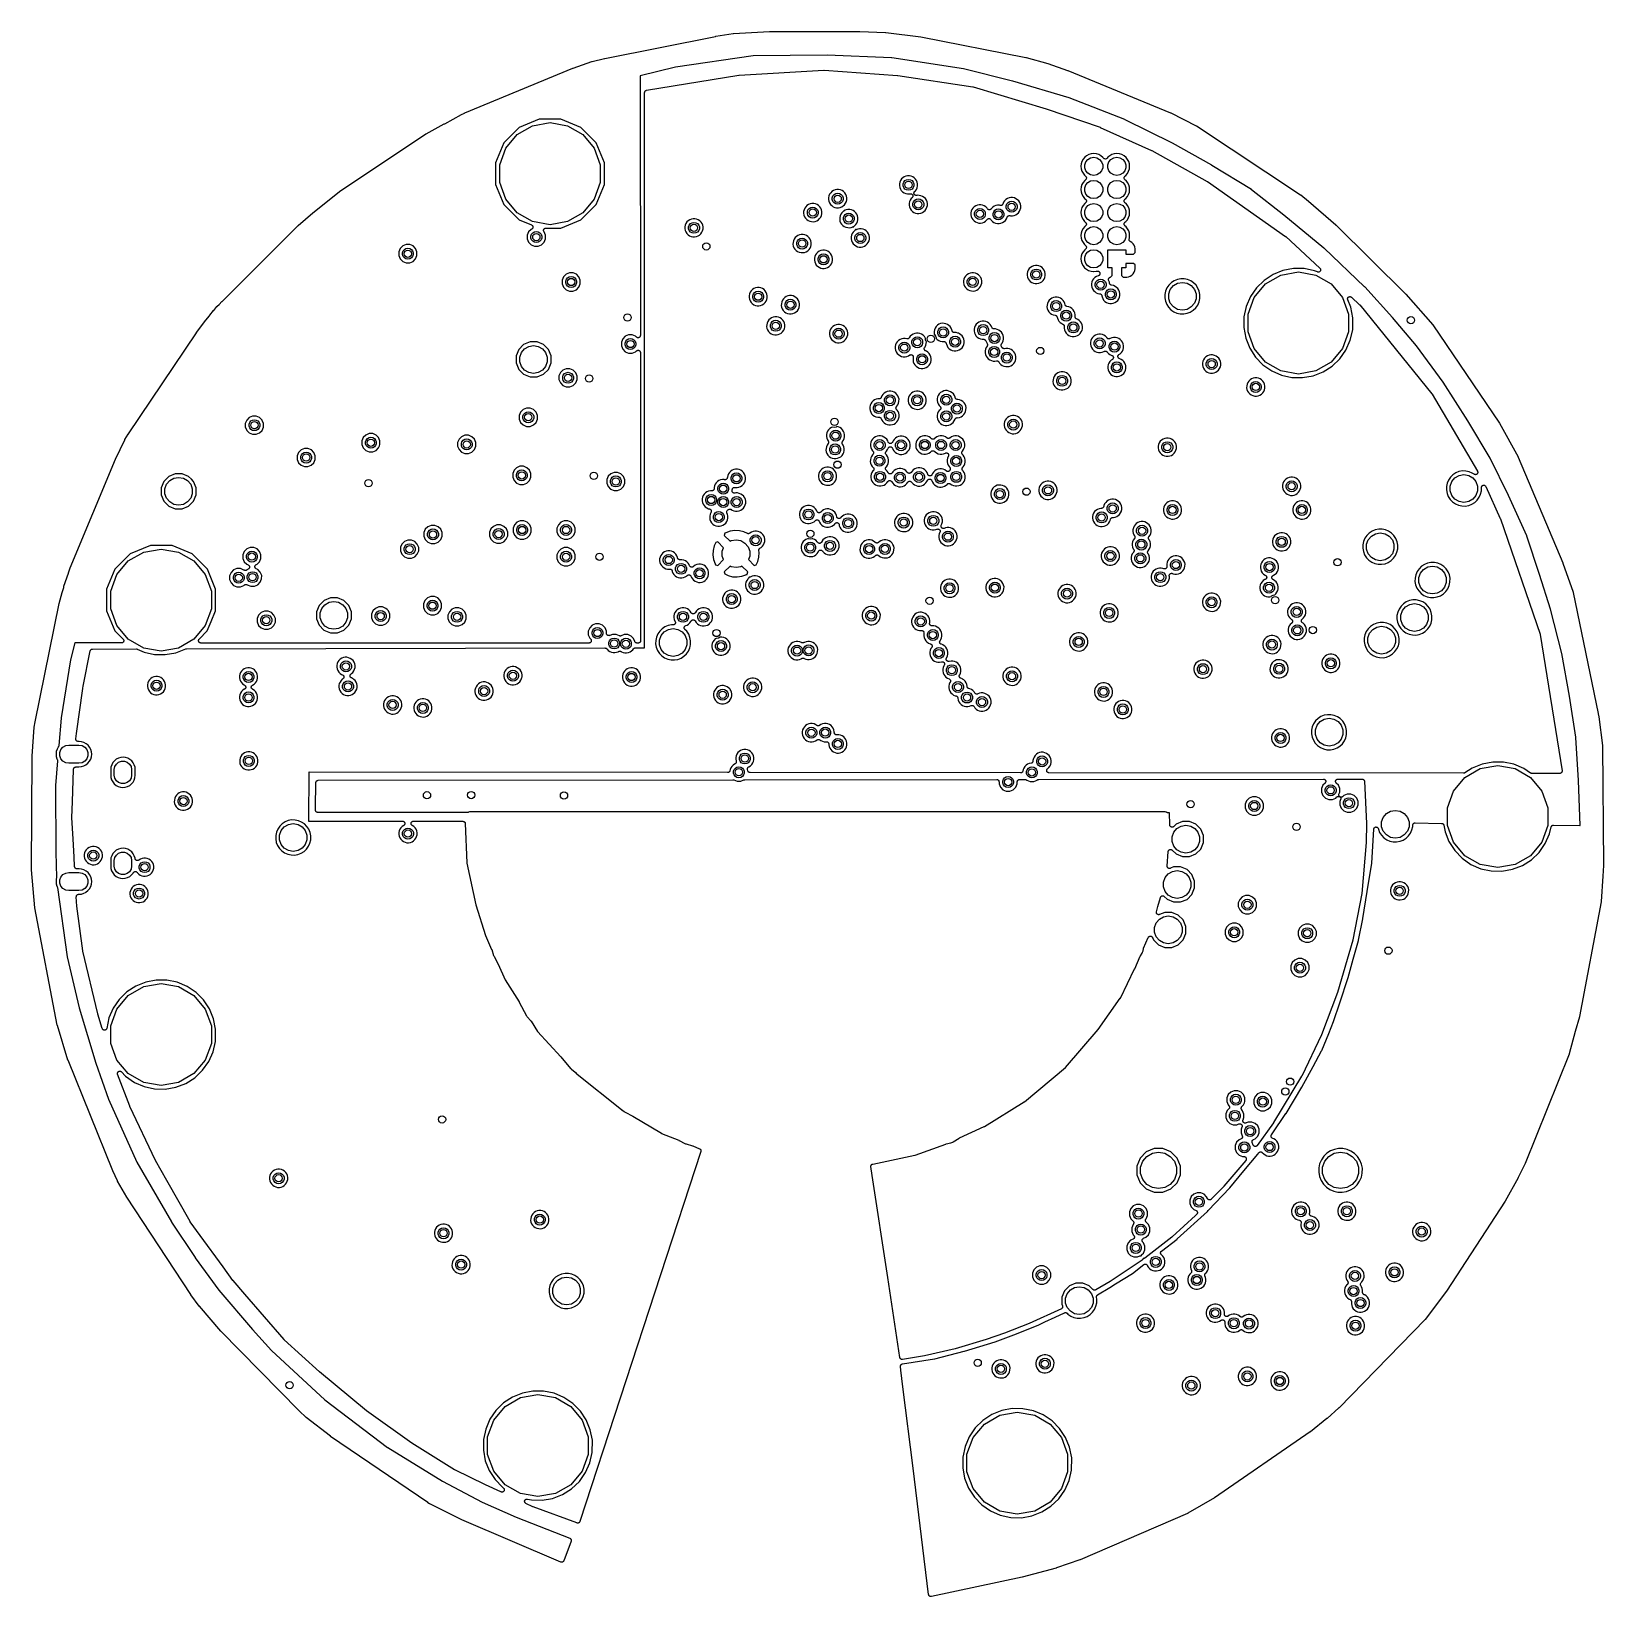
# Model space of a CAD drawing. Extents: x 83.8 to 170.2, y -169.8 to -83.8.
import ezdxf

# ---------------------------------------------------------------- set-up
doc = ezdxf.new("R2010")
doc.units = 0
doc.header["$MEASUREMENT"] = 0
doc.layers.add('BLACK', color=7, linetype='CONTINUOUS')

msp = doc.modelspace()

# ---------------------------------------------------------------- linework, layer by layer
at = {"layer": 'Black'}
for p, q in [((115.31, -85.3027), (121.402, -84.0854)), ((121.402, -84.0854), (121.405, -84.0854)), ((121.405, -84.0854), (121.408, -84.0845)), ((121.408, -84.0845), (122.372, -83.9352)), ((122.372, -83.9352), (122.378, -83.9353)), ((122.378, -83.9353), (122.385, -83.9339)), ((122.385, -83.9339), (124.368, -83.8252)), ((124.368, -83.8252), (124.372, -83.8256)), ((124.372, -83.8256), (124.375, -83.825)), ((124.375, -83.825), (129.318, -83.8164)), ((129.318, -83.8164), (129.321, -83.8169)), ((129.321, -83.8169), (129.323, -83.8165)), ((129.323, -83.8165), (130.745, -83.8781)), ((130.745, -83.8781), (130.75, -83.8792)), ((130.75, -83.8792), (130.755, -83.8789)), ((130.755, -83.8789), (132.675, -84.1111)), ((132.675, -84.1111), (132.68, -84.1125)), ((132.68, -84.1125), (132.684, -84.1126)), ((132.684, -84.1126), (138.462, -85.2461)), ((113.572, -85.8253), (114.606, -85.4752)), ((114.606, -85.4752), (114.611, -85.4744)), ((114.611, -85.4744), (114.616, -85.4721)), ((114.616, -85.4721), (115.305, -85.3039)), ((115.305, -85.3039), (115.308, -85.3037)), ((115.308, -85.3037), (115.31, -85.3027)), ((123.461, -85.1642), (119.201, -85.7829)), ((123.47, -85.1635), (123.461, -85.1642)), ((127.533, -85.1229), (123.47, -85.1635)), ((127.536, -85.123), (127.533, -85.1229)), ((131.077, -85.2701), (127.536, -85.123)), ((131.084, -85.2708), (131.077, -85.2701)), ((135.03, -85.8692), (131.084, -85.2708)), ((138.462, -85.2461), (138.467, -85.2478)), ((138.467, -85.2478), (138.471, -85.2482)), ((138.471, -85.2482), (139.661, -85.5737)), ((107.614, -88.2927), (113.564, -85.8282)), ((113.564, -85.8282), (113.568, -85.8273)), ((113.568, -85.8273), (113.572, -85.8253)), ((119.195, -85.7841), (117.259, -86.2595)), ((117.259, -86.2595), (117.27, -100.525)), ((117.608, -87.0461), (122.687, -86.2162)), ((119.201, -85.7829), (119.195, -85.7841)), ((122.687, -86.2162), (122.693, -86.2163)), ((122.693, -86.2163), (122.7, -86.2147)), ((122.7, -86.2147), (127.354, -85.9514)), ((127.354, -85.9514), (127.362, -85.9524)), ((127.362, -85.9524), (127.37, -85.9516)), ((127.37, -85.9516), (131.406, -86.2453)), ((131.406, -86.2453), (131.411, -86.2464)), ((131.411, -86.2464), (131.415, -86.2463)), ((131.415, -86.2463), (135.547, -86.864)), ((135.036, -85.8704), (135.03, -85.8692)), ((137.729, -86.5501), (135.036, -85.8704)), ((139.661, -85.5737), (139.665, -85.5759)), ((139.665, -85.5759), (139.67, -85.5768)), ((139.67, -85.5768), (140.748, -85.9687)), ((140.748, -85.9687), (140.75, -85.97)), ((140.75, -85.97), (140.753, -85.9705)), ((140.753, -85.9705), (146.405, -88.2885)), ((117.502, -87.1698), (117.506, -87.1489)), ((117.502, -87.1706), (117.502, -87.1698)), ((117.502, -87.1714), (117.502, -87.1706)), ((117.502, -91.2233), (117.502, -87.1714)), ((117.506, -87.1489), (117.509, -87.128)), ((117.509, -87.128), (117.51, -87.1273)), ((117.51, -87.1265), (117.521, -87.1082)), ((117.51, -87.1273), (117.51, -87.1265)), ((117.521, -87.1082), (117.531, -87.0898)), ((117.531, -87.0898), (117.532, -87.0893)), ((117.532, -87.0886), (117.549, -87.0751)), ((117.532, -87.0893), (117.532, -87.0886)), ((117.549, -87.0751), (117.565, -87.0614)), ((117.565, -87.0614), (117.566, -87.0612)), ((117.566, -87.0606), (117.587, -87.0536)), ((117.566, -87.0612), (117.566, -87.0606)), ((117.587, -87.0536), (117.607, -87.0463)), ((117.607, -87.0463), (117.608, -87.0461)), ((117.607, -87.0463), (117.607, -87.0463)), ((135.547, -86.864), (135.556, -86.8669)), ((135.556, -86.8669), (135.565, -86.868)), ((135.565, -86.868), (139.567, -88.0737)), ((137.731, -86.5508), (137.729, -86.5501)), ((140.837, -87.4691), (137.731, -86.5508)), ((139.567, -88.0737), (139.569, -88.0748)), ((139.569, -88.0748), (139.571, -88.0751)), ((139.571, -88.0751), (142.53, -89.0834)), ((140.842, -87.4709), (140.837, -87.4691)), ((143.9, -88.6627), (140.842, -87.4709)), ((105.492, -89.4435), (106.496, -88.8986)), ((106.496, -88.8986), (106.498, -88.8971)), ((106.498, -88.8971), (106.508, -88.8915)), ((106.508, -88.8915), (106.517, -88.8844)), ((106.517, -88.8844), (107.439, -88.3853)), ((107.439, -88.3853), (107.447, -88.3829)), ((107.447, -88.3829), (107.602, -88.2984)), ((107.602, -88.2984), (107.609, -88.2963)), ((107.609, -88.2963), (107.614, -88.2927)), ((111.712, -88.6359), (110.611, -89.0907)), ((111.345, -88.9949), (112.305, -88.8257)), ((112.903, -88.6369), (111.712, -88.6359)), ((112.305, -88.8257), (113.264, -88.9949)), ((114.003, -89.0937), (112.903, -88.6369)), ((143.905, -88.6649), (143.9, -88.6627)), ((146.517, -89.9583), (143.905, -88.6649)), ((146.405, -88.2885), (146.409, -88.2912)), ((146.409, -88.2912), (146.414, -88.2926)), ((146.414, -88.2926), (147.812, -88.9953)), ((100.729, -92.6193), (105.482, -89.4495)), ((105.482, -89.4495), (105.487, -89.4471)), ((105.487, -89.4471), (105.492, -89.4435)), ((110.611, -89.0907), (109.768, -89.9322)), ((109.876, -90.2281), (110.502, -89.4819)), ((110.502, -89.4819), (111.345, -88.9949)), ((113.264, -88.9949), (114.108, -89.4819)), ((114.844, -89.9367), (114.003, -89.0937)), ((114.108, -89.4819), (114.734, -90.2281)), ((142.53, -89.0834), (142.535, -89.0863)), ((142.535, -89.0863), (142.541, -89.0878)), ((142.541, -89.0878), (145.365, -90.3582)), ((147.812, -88.9953), (147.818, -88.9998)), ((147.818, -88.9998), (147.825, -89.0029)), ((147.825, -89.0029), (153.552, -92.7936)), ((109.768, -89.9322), (109.311, -91.0322)), ((109.543, -91.1434), (109.876, -90.2281)), ((114.734, -90.2281), (115.067, -91.1434)), ((115.299, -91.0375), (114.844, -89.9367)), ((141.794, -90.6465), (141.688, -90.7328)), ((141.915, -90.5825), (141.794, -90.6465)), ((142.045, -90.543), (141.915, -90.5825)), ((142.187, -90.5291), (142.045, -90.543)), ((142.189, -90.5291), (142.187, -90.5291)), ((142.193, -90.5291), (142.189, -90.5291)), ((142.335, -90.545), (142.193, -90.5291)), ((142.465, -90.5862), (142.335, -90.545)), ((142.584, -90.652), (142.465, -90.5862)), ((142.689, -90.7397), (142.584, -90.652)), ((143.064, -90.6465), (142.958, -90.7328)), ((143.185, -90.5825), (143.064, -90.6465)), ((143.315, -90.543), (143.185, -90.5825)), ((143.457, -90.5291), (143.315, -90.543)), ((143.459, -90.5291), (143.457, -90.5291)), ((143.463, -90.5291), (143.459, -90.5291)), ((143.605, -90.545), (143.463, -90.5291)), ((143.735, -90.5862), (143.605, -90.545)), ((143.854, -90.652), (143.735, -90.5862)), ((143.959, -90.7397), (143.854, -90.652)), ((145.365, -90.3582), (145.37, -90.3613)), ((145.37, -90.3613), (145.375, -90.3631)), ((145.375, -90.3631), (148.428, -92.0641)), ((146.52, -89.9599), (146.517, -89.9583)), ((148.671, -91.1726), (146.52, -89.9599)), ((109.311, -91.0322), (109.31, -92.2233)), ((109.543, -92.1174), (109.543, -91.1434)), ((115.067, -91.1434), (115.067, -92.1174)), ((115.298, -92.2286), (115.299, -91.0375)), ((117.502, -92.2978), (117.502, -91.2233)), ((141.496, -91.0885), (141.482, -91.2242)), ((141.482, -91.2242), (141.494, -91.3601)), ((141.494, -91.3601), (141.533, -91.4911)), ((141.537, -90.9581), (141.496, -91.0885)), ((141.533, -91.4911), (141.596, -91.612)), ((141.601, -90.838), (141.537, -90.9581)), ((141.688, -90.7328), (141.601, -90.838)), ((141.691, -91.1423), (141.75, -90.9791)), ((141.691, -91.3159), (141.691, -91.1423)), ((141.75, -91.4791), (141.691, -91.3159)), ((141.75, -90.9791), (141.862, -90.8461)), ((141.862, -91.6121), (141.75, -91.4791)), ((141.862, -90.8461), (142.012, -90.7592)), ((142.012, -90.7592), (142.183, -90.7291)), ((142.183, -90.7291), (142.187, -90.7291)), ((142.187, -90.7291), (142.358, -90.7592)), ((142.358, -90.7592), (142.509, -90.8461)), ((142.509, -90.8461), (142.62, -90.9791)), ((142.62, -91.4791), (142.509, -91.6121)), ((142.62, -90.9791), (142.68, -91.1423)), ((142.68, -91.3159), (142.62, -91.4791)), ((142.68, -91.1423), (142.68, -91.3159)), ((142.721, -90.7801), (142.689, -90.7397)), ((142.723, -90.7813), (142.721, -90.7801)), ((142.724, -90.7828), (142.723, -90.7813)), ((142.739, -90.7958), (142.724, -90.7828)), ((142.755, -90.8091), (142.739, -90.7958)), ((142.756, -90.8098), (142.755, -90.8091)), ((142.758, -90.8109), (142.756, -90.8098)), ((142.777, -90.8177), (142.758, -90.8109)), ((142.796, -90.8251), (142.777, -90.8177)), ((142.798, -90.8251), (142.796, -90.8251)), ((142.799, -90.8257), (142.798, -90.8251)), ((142.819, -90.8256), (142.799, -90.8257)), ((142.84, -90.826), (142.819, -90.8256)), ((142.842, -90.8254), (142.84, -90.826)), ((142.843, -90.8254), (142.842, -90.8254)), ((142.862, -90.8183), (142.843, -90.8254)), ((142.882, -90.8118), (142.862, -90.8183)), ((142.883, -90.8107), (142.882, -90.8118)), ((142.885, -90.81), (142.883, -90.8107)), ((142.9, -90.7969), (142.885, -90.81)), ((142.916, -90.7841), (142.9, -90.7969)), ((142.917, -90.7826), (142.916, -90.7841)), ((142.918, -90.7814), (142.917, -90.7826)), ((142.958, -90.7328), (142.918, -90.7814)), ((142.961, -91.1423), (143.02, -90.9791)), ((142.961, -91.3159), (142.961, -91.1423)), ((143.02, -91.4791), (142.961, -91.3159)), ((143.02, -90.9791), (143.132, -90.8461)), ((143.132, -91.6121), (143.02, -91.4791)), ((143.132, -90.8461), (143.282, -90.7592)), ((143.282, -90.7592), (143.453, -90.7291)), ((143.453, -90.7291), (143.457, -90.7291)), ((143.457, -90.7291), (143.628, -90.7592)), ((143.628, -90.7592), (143.779, -90.8461)), ((143.779, -90.8461), (143.89, -90.9791)), ((143.89, -91.4791), (143.779, -91.6121)), ((143.89, -90.9791), (143.95, -91.1423)), ((143.95, -91.3159), (143.89, -91.4791)), ((143.95, -91.1423), (143.95, -91.3159)), ((144.045, -90.8461), (143.959, -90.7397)), ((144.039, -91.6202), (144.104, -91.5001)), ((144.108, -90.9671), (144.045, -90.8461)), ((144.104, -91.5001), (144.144, -91.3697)), ((144.146, -91.098), (144.108, -90.9671)), ((144.144, -91.3697), (144.159, -91.234)), ((144.159, -91.234), (144.146, -91.098)), ((148.673, -91.1738), (148.671, -91.1726)), ((150.849, -92.5073), (148.673, -91.1738)), ((109.31, -92.2233), (109.765, -93.3242)), ((109.876, -93.0327), (109.543, -92.1174)), ((115.067, -92.1174), (114.734, -93.0327)), ((114.841, -93.3286), (115.298, -92.2286)), ((117.502, -93.0598), (117.502, -92.2978)), ((131.506, -92.1891), (131.504, -92.2871)), ((131.504, -92.2871), (131.522, -92.3836)), ((131.526, -92.0932), (131.506, -92.1891)), ((131.522, -92.3836), (131.558, -92.4747)), ((131.565, -92.003), (131.526, -92.0932)), ((131.62, -91.9221), (131.565, -92.003)), ((131.69, -91.8535), (131.62, -91.9221)), ((131.772, -91.7998), (131.69, -91.8535)), ((131.708, -92.1928), (131.744, -92.0945)), ((131.708, -92.2974), (131.708, -92.1928)), ((131.744, -92.3957), (131.708, -92.2974)), ((131.744, -92.0945), (131.811, -92.0144)), ((131.811, -92.4758), (131.744, -92.3957)), ((131.863, -91.7631), (131.772, -91.7998)), ((131.811, -92.0144), (131.902, -91.9621)), ((131.959, -91.7447), (131.863, -91.7631)), ((131.902, -91.9621), (132.005, -91.9439)), ((132.057, -91.7454), (131.959, -91.7447)), ((132.005, -91.9439), (132.108, -91.9621)), ((132.154, -91.7651), (132.057, -91.7454)), ((132.108, -91.9621), (132.199, -92.0144)), ((132.244, -91.8031), (132.154, -91.7651)), ((132.199, -92.0144), (132.266, -92.0945)), ((132.266, -92.3957), (132.199, -92.4758)), ((132.325, -91.858), (132.244, -91.8031)), ((132.266, -92.0945), (132.302, -92.1928)), ((132.302, -92.2974), (132.266, -92.3957)), ((132.302, -92.1928), (132.302, -92.2974)), ((132.394, -91.9275), (132.325, -91.858)), ((132.449, -92.0092), (132.394, -91.9275)), ((132.442, -92.4932), (132.482, -92.4037)), ((132.486, -92.0999), (132.449, -92.0092)), ((132.482, -92.4037), (132.503, -92.3089)), ((132.505, -92.1952), (132.486, -92.0999)), ((132.503, -92.3089), (132.505, -92.1952)), ((141.496, -92.3585), (141.482, -92.4942)), ((141.537, -92.2281), (141.496, -92.3585)), ((141.601, -92.108), (141.537, -92.2281)), ((141.596, -91.612), (141.682, -91.7184)), ((141.688, -92.0028), (141.601, -92.108)), ((141.682, -91.7184), (141.739, -91.7668)), ((141.738, -91.9625), (141.688, -92.0028)), ((141.691, -92.4123), (141.75, -92.2491)), ((141.691, -92.5859), (141.691, -92.4123)), ((141.739, -91.9614), (141.738, -91.9618)), ((141.738, -91.9618), (141.738, -91.9625)), ((141.739, -91.7668), (141.74, -91.7675)), ((141.753, -91.9452), (141.739, -91.9614)), ((141.74, -91.7675), (141.741, -91.768)), ((141.741, -91.768), (141.754, -91.7844)), ((141.75, -92.2491), (141.862, -92.1161)), ((141.767, -91.9291), (141.753, -91.9452)), ((141.754, -91.7844), (141.768, -91.8006)), ((141.768, -91.9276), (141.767, -91.9283)), ((141.767, -91.9283), (141.767, -91.9291)), ((141.768, -91.8006), (141.768, -91.8014)), ((141.768, -91.8014), (141.768, -91.8021)), ((141.768, -91.8021), (141.775, -91.8222)), ((141.775, -91.9078), (141.768, -91.9276)), ((141.775, -91.8222), (141.783, -91.842)), ((141.782, -91.8879), (141.775, -91.9078)), ((141.783, -91.8861), (141.782, -91.887)), ((141.782, -91.887), (141.782, -91.8879)), ((141.783, -91.842), (141.783, -91.8429)), ((141.783, -91.8429), (141.783, -91.8438)), ((141.783, -91.8438), (141.783, -91.865)), ((141.783, -91.865), (141.783, -91.8861)), ((142.012, -91.6989), (141.862, -91.6121)), ((141.862, -92.1161), (142.012, -92.0292)), ((142.183, -91.7291), (142.012, -91.6989)), ((142.012, -92.0292), (142.183, -91.9991)), ((142.187, -91.7291), (142.183, -91.7291)), ((142.183, -91.9991), (142.187, -91.9991)), ((142.358, -91.6989), (142.187, -91.7291)), ((142.187, -91.9991), (142.358, -92.0292)), ((142.509, -91.6121), (142.358, -91.6989)), ((142.358, -92.0292), (142.509, -92.1161)), ((142.509, -92.1161), (142.62, -92.2491)), ((142.62, -92.2491), (142.68, -92.4123)), ((142.68, -92.4123), (142.68, -92.5859)), ((142.961, -92.4123), (143.02, -92.2491)), ((142.961, -92.5859), (142.961, -92.4123)), ((143.02, -92.2491), (143.132, -92.1161)), ((143.282, -91.6989), (143.132, -91.6121)), ((143.132, -92.1161), (143.282, -92.0292)), ((143.453, -91.7291), (143.282, -91.6989)), ((143.282, -92.0292), (143.453, -91.9991)), ((143.457, -91.7291), (143.453, -91.7291)), ((143.453, -91.9991), (143.457, -91.9991)), ((143.628, -91.6989), (143.457, -91.7291)), ((143.457, -91.9991), (143.628, -92.0292)), ((143.779, -91.6121), (143.628, -91.6989)), ((143.628, -92.0292), (143.779, -92.1161)), ((143.779, -92.1161), (143.89, -92.2491)), ((143.858, -91.8403), (143.866, -91.8204)), ((143.858, -91.8412), (143.858, -91.8403)), ((143.858, -91.842), (143.858, -91.8412)), ((143.858, -91.8632), (143.858, -91.842)), ((143.858, -91.8844), (143.858, -91.8632)), ((143.858, -91.8852), (143.858, -91.8844)), ((143.858, -91.8861), (143.858, -91.8852)), ((143.865, -91.9061), (143.858, -91.8861)), ((143.872, -91.926), (143.865, -91.9061)), ((143.866, -91.8204), (143.873, -91.8006)), ((143.873, -91.9267), (143.872, -91.926)), ((143.873, -91.8006), (143.874, -91.7999)), ((143.873, -91.9276), (143.873, -91.9267)), ((143.887, -91.9438), (143.873, -91.9276)), ((143.874, -91.799), (143.888, -91.783)), ((143.874, -91.7999), (143.874, -91.799)), ((143.9, -91.9602), (143.887, -91.9438)), ((143.888, -91.783), (143.901, -91.7668)), ((143.89, -92.2491), (143.95, -92.4123)), ((143.901, -91.9607), (143.9, -91.9602)), ((143.901, -91.7668), (143.902, -91.7663)), ((143.901, -91.9614), (143.901, -91.9607)), ((143.959, -92.0097), (143.901, -91.9614)), ((143.902, -91.7663), (143.903, -91.7657)), ((143.903, -91.7657), (143.952, -91.7254)), ((143.95, -92.4123), (143.95, -92.5859)), ((143.952, -91.7254), (144.039, -91.6202)), ((144.045, -92.1161), (143.959, -92.0097)), ((144.108, -92.2371), (144.045, -92.1161)), ((144.146, -92.368), (144.108, -92.2371)), ((144.159, -92.504), (144.146, -92.368)), ((148.428, -92.0641), (148.433, -92.0683)), ((148.433, -92.0683), (148.439, -92.0711)), ((148.439, -92.0711), (152.724, -95.0799)), ((99.2713, -93.7829), (100.72, -92.6257)), ((100.72, -92.6257), (100.725, -92.6231)), ((100.725, -92.6231), (100.729, -92.6193)), ((110.502, -93.7789), (109.876, -93.0327)), ((114.734, -93.0327), (114.108, -93.7789)), ((117.502, -93.8218), (117.502, -93.0598)), ((126.6, -93.2871), (126.509, -93.3238)), ((126.697, -93.2687), (126.6, -93.2871)), ((126.795, -93.2694), (126.697, -93.2687)), ((126.891, -93.2891), (126.795, -93.2694)), ((126.981, -93.3271), (126.891, -93.2891)), ((127.614, -92.9511), (127.613, -93.0491)), ((127.613, -93.0491), (127.631, -93.1456)), ((127.635, -92.8552), (127.614, -92.9511)), ((127.631, -93.1456), (127.667, -93.2367)), ((127.673, -92.765), (127.635, -92.8552)), ((127.667, -93.2367), (127.72, -93.3192)), ((127.729, -92.6841), (127.673, -92.765)), ((127.799, -92.6155), (127.729, -92.6841)), ((127.881, -92.5618), (127.799, -92.6155)), ((127.817, -92.9548), (127.853, -92.8565)), ((127.817, -93.0594), (127.817, -92.9548)), ((127.853, -93.1577), (127.817, -93.0594)), ((127.853, -92.8565), (127.92, -92.7764)), ((127.92, -93.2378), (127.853, -93.1577)), ((127.972, -92.5251), (127.881, -92.5618)), ((127.92, -92.7764), (128.011, -92.7241)), ((128.011, -93.2901), (127.92, -93.2378)), ((128.068, -92.5067), (127.972, -92.5251)), ((128.011, -92.7241), (128.114, -92.7059)), ((128.114, -93.3082), (128.011, -93.2901)), ((128.166, -92.5074), (128.068, -92.5067)), ((128.114, -92.7059), (128.217, -92.7241)), ((128.217, -93.2901), (128.114, -93.3082)), ((128.262, -92.5271), (128.166, -92.5074)), ((128.217, -92.7241), (128.307, -92.7764)), ((128.307, -93.2378), (128.217, -93.2901)), ((128.353, -92.5651), (128.262, -92.5271)), ((128.307, -92.7764), (128.374, -92.8565)), ((128.374, -93.1577), (128.307, -93.2378)), ((128.434, -92.62), (128.353, -92.5651)), ((128.374, -92.8565), (128.41, -92.9548)), ((128.41, -93.0594), (128.374, -93.1577)), ((128.41, -92.9548), (128.41, -93.0594)), ((128.503, -92.6895), (128.434, -92.62)), ((128.494, -93.3354), (128.551, -93.2552)), ((128.557, -92.7712), (128.503, -92.6895)), ((128.551, -93.2552), (128.59, -93.1657)), ((128.595, -92.8619), (128.557, -92.7712)), ((128.59, -93.1657), (128.612, -93.0709)), ((128.614, -92.9572), (128.595, -92.8619)), ((128.612, -93.0709), (128.614, -92.9572)), ((131.558, -92.4747), (131.611, -92.5572)), ((131.611, -92.5572), (131.679, -92.6277)), ((131.679, -92.6277), (131.76, -92.6837)), ((131.76, -92.6837), (131.85, -92.7229)), ((131.902, -92.5281), (131.811, -92.4758)), ((131.85, -92.7229), (131.945, -92.744)), ((132.005, -92.5462), (131.902, -92.5281)), ((131.945, -92.744), (132.044, -92.746)), ((132.108, -92.5281), (132.005, -92.5462)), ((132.044, -93.266), (132.043, -93.3641)), ((132.044, -92.746), (132.095, -92.737)), ((132.065, -93.1701), (132.044, -93.266)), ((132.103, -93.08), (132.065, -93.1701)), ((132.095, -92.737), (132.101, -92.737)), ((132.101, -92.737), (132.107, -92.7354)), ((132.159, -92.9991), (132.103, -93.08)), ((132.107, -92.7354), (132.123, -92.737)), ((132.199, -92.4758), (132.108, -92.5281)), ((132.123, -92.737), (132.139, -92.737)), ((132.139, -92.737), (132.145, -92.7391)), ((132.145, -92.7391), (132.151, -92.7397)), ((132.151, -92.7397), (132.166, -92.7466)), ((132.206, -92.9528), (132.159, -92.9991)), ((132.166, -92.7466), (132.181, -92.752)), ((132.181, -92.752), (132.185, -92.7561)), ((132.185, -92.7561), (132.191, -92.7588)), ((132.191, -92.7588), (132.202, -92.7702)), ((132.202, -92.7702), (132.214, -92.7804)), ((132.21, -92.9477), (132.206, -92.9528)), ((132.214, -92.9437), (132.21, -92.9477)), ((132.214, -92.7804), (132.217, -92.7858)), ((132.222, -92.9299), (132.214, -92.9437)), ((132.217, -92.7858), (132.222, -92.7903)), ((132.222, -92.7903), (132.228, -92.8048)), ((132.232, -92.9169), (132.222, -92.9299)), ((132.228, -92.8048), (132.236, -92.8186)), ((132.233, -92.9109), (132.232, -92.9169)), ((132.236, -92.9055), (132.233, -92.9109)), ((132.236, -92.8186), (132.237, -92.8247)), ((132.239, -92.8898), (132.236, -92.9055)), ((132.237, -92.8247), (132.24, -92.8304)), ((132.243, -92.8744), (132.239, -92.8898)), ((132.24, -92.8304), (132.241, -92.8463)), ((132.241, -92.8463), (132.244, -92.862)), ((132.244, -92.862), (132.243, -92.8682)), ((132.243, -92.8682), (132.243, -92.8744)), ((132.247, -93.2698), (132.283, -93.1715)), ((132.247, -93.3743), (132.247, -93.2698)), ((132.283, -93.1715), (132.35, -93.0914)), ((132.304, -92.7069), (132.305, -92.699)), ((132.307, -92.7209), (132.304, -92.7069)), ((132.305, -92.691), (132.309, -92.6774)), ((132.305, -92.699), (132.305, -92.691)), ((132.308, -92.735), (132.307, -92.7209)), ((132.311, -92.7424), (132.308, -92.735)), ((132.309, -92.6774), (132.311, -92.6634)), ((132.311, -92.6634), (132.315, -92.6564)), ((132.312, -92.7502), (132.311, -92.7424)), ((132.32, -92.7624), (132.312, -92.7502)), ((132.315, -92.6564), (132.317, -92.6487)), ((132.317, -92.6487), (132.326, -92.6373)), ((132.325, -92.7754), (132.32, -92.7624)), ((132.331, -92.7812), (132.325, -92.7754)), ((132.326, -92.6373), (132.333, -92.6249)), ((132.335, -92.7881), (132.331, -92.7812)), ((132.333, -92.6249), (132.339, -92.6196)), ((132.346, -92.7971), (132.335, -92.7881)), ((132.339, -92.6196), (132.344, -92.6132)), ((132.344, -92.6132), (132.385, -92.5734)), ((132.356, -92.8074), (132.346, -92.7971)), ((132.35, -93.0914), (132.44, -93.0391)), ((132.363, -92.8109), (132.356, -92.8074)), ((132.369, -92.816), (132.363, -92.8109)), ((132.383, -92.8207), (132.369, -92.816)), ((132.395, -92.827), (132.383, -92.8207)), ((132.385, -92.5734), (132.442, -92.4932)), ((132.403, -92.8279), (132.395, -92.827)), ((132.411, -92.8305), (132.403, -92.8279)), ((132.425, -92.8303), (132.411, -92.8305)), ((132.439, -92.8319), (132.425, -92.8303)), ((132.447, -92.83), (132.439, -92.8319)), ((132.44, -93.0391), (132.543, -93.0209)), ((132.455, -92.8299), (132.447, -92.83)), ((132.498, -92.8217), (132.455, -92.8299)), ((132.596, -92.8224), (132.498, -92.8217)), ((132.543, -93.0209), (132.646, -93.0391)), ((132.692, -92.8421), (132.596, -92.8224)), ((132.646, -93.0391), (132.737, -93.0914)), ((132.782, -92.8801), (132.692, -92.8421)), ((132.737, -93.0914), (132.804, -93.1715)), ((132.864, -92.9349), (132.782, -92.8801)), ((132.804, -93.1715), (132.84, -93.2698)), ((132.84, -93.2698), (132.84, -93.3743)), ((132.933, -93.0045), (132.864, -92.9349)), ((132.987, -93.0862), (132.933, -93.0045)), ((133.024, -93.1768), (132.987, -93.0862)), ((133.043, -93.2721), (133.024, -93.1768)), ((133.042, -93.3859), (133.043, -93.2721)), ((137.19, -93.3065), (137.179, -93.3234)), ((137.233, -93.2065), (137.19, -93.3065)), ((137.289, -93.1256), (137.233, -93.2065)), ((137.359, -93.057), (137.289, -93.1256)), ((137.441, -93.0033), (137.359, -93.057)), ((137.377, -93.3962), (137.413, -93.2979)), ((137.413, -93.2979), (137.48, -93.2178)), ((137.532, -92.9665), (137.441, -93.0033)), ((137.48, -93.2178), (137.571, -93.1655)), ((137.628, -92.9482), (137.532, -92.9665)), ((137.571, -93.1655), (137.674, -93.1474)), ((137.726, -92.9488), (137.628, -92.9482)), ((137.674, -93.1474), (137.777, -93.1655)), ((137.822, -92.9686), (137.726, -92.9488)), ((137.777, -93.1655), (137.867, -93.2178)), ((137.913, -93.0066), (137.822, -92.9686)), ((137.867, -93.2178), (137.934, -93.2979)), ((137.994, -93.0614), (137.913, -93.0066)), ((137.934, -93.2979), (137.97, -93.3962)), ((138.063, -93.131), (137.994, -93.0614)), ((138.117, -93.2126), (138.063, -93.131)), ((138.155, -93.3033), (138.117, -93.2126)), ((138.173, -93.3986), (138.155, -93.3033)), ((141.482, -92.4942), (141.494, -92.6301)), ((141.494, -92.6301), (141.533, -92.7611)), ((141.533, -92.7611), (141.596, -92.882)), ((141.596, -92.882), (141.682, -92.9884)), ((141.688, -93.2728), (141.601, -93.378)), ((141.682, -92.9884), (141.739, -93.0368)), ((141.738, -93.2325), (141.688, -93.2728)), ((141.75, -92.7491), (141.691, -92.5859)), ((141.739, -93.2314), (141.738, -93.2318)), ((141.738, -93.2318), (141.738, -93.2325)), ((141.739, -93.0368), (141.74, -93.0375)), ((141.753, -93.2152), (141.739, -93.2314)), ((141.74, -93.0375), (141.741, -93.038)), ((141.741, -93.038), (141.754, -93.0544)), ((141.862, -92.8821), (141.75, -92.7491)), ((141.767, -93.1991), (141.753, -93.2152)), ((141.754, -93.0544), (141.768, -93.0706)), ((141.768, -93.1976), (141.767, -93.1983)), ((141.767, -93.1983), (141.767, -93.1991)), ((141.768, -93.0706), (141.768, -93.0714)), ((141.768, -93.0714), (141.768, -93.0721)), ((141.768, -93.0721), (141.775, -93.0922)), ((141.775, -93.1778), (141.768, -93.1976)), ((141.775, -93.0922), (141.783, -93.112)), ((141.782, -93.1579), (141.775, -93.1778)), ((141.783, -93.1561), (141.782, -93.157)), ((141.782, -93.157), (141.782, -93.1579)), ((141.783, -93.112), (141.783, -93.1129)), ((141.783, -93.1129), (141.783, -93.1138)), ((141.783, -93.1138), (141.783, -93.135)), ((141.783, -93.135), (141.783, -93.1561)), ((142.012, -92.9689), (141.862, -92.8821)), ((141.862, -93.3861), (142.012, -93.2992)), ((142.183, -92.9991), (142.012, -92.9689)), ((142.012, -93.2992), (142.183, -93.2691)), ((142.187, -92.9991), (142.183, -92.9991)), ((142.183, -93.2691), (142.187, -93.2691)), ((142.358, -92.9689), (142.187, -92.9991)), ((142.187, -93.2691), (142.358, -93.2992)), ((142.509, -92.8821), (142.358, -92.9689)), ((142.358, -93.2992), (142.509, -93.3861)), ((142.62, -92.7491), (142.509, -92.8821)), ((142.68, -92.5859), (142.62, -92.7491)), ((143.02, -92.7491), (142.961, -92.5859)), ((143.132, -92.8821), (143.02, -92.7491)), ((143.282, -92.9689), (143.132, -92.8821)), ((143.132, -93.3861), (143.282, -93.2992)), ((143.453, -92.9991), (143.282, -92.9689)), ((143.282, -93.2992), (143.453, -93.2691)), ((143.457, -92.9991), (143.453, -92.9991)), ((143.453, -93.2691), (143.457, -93.2691)), ((143.628, -92.9689), (143.457, -92.9991)), ((143.457, -93.2691), (143.628, -93.2992)), ((143.779, -92.8821), (143.628, -92.9689)), ((143.628, -93.2992), (143.779, -93.3861)), ((143.89, -92.7491), (143.779, -92.8821)), ((143.858, -93.1103), (143.866, -93.0904)), ((143.858, -93.1112), (143.858, -93.1103)), ((143.858, -93.112), (143.858, -93.1112)), ((143.858, -93.1332), (143.858, -93.112)), ((143.858, -93.1544), (143.858, -93.1332)), ((143.858, -93.1552), (143.858, -93.1544)), ((143.858, -93.1561), (143.858, -93.1552)), ((143.865, -93.1761), (143.858, -93.1561)), ((143.872, -93.196), (143.865, -93.1761)), ((143.866, -93.0904), (143.873, -93.0706)), ((143.873, -93.1967), (143.872, -93.196)), ((143.873, -93.0706), (143.874, -93.0699)), ((143.873, -93.1976), (143.873, -93.1967)), ((143.887, -93.2138), (143.873, -93.1976)), ((143.874, -93.069), (143.888, -93.053)), ((143.874, -93.0699), (143.874, -93.069)), ((143.9, -93.2302), (143.887, -93.2138)), ((143.888, -93.053), (143.901, -93.0368)), ((143.95, -92.5859), (143.89, -92.7491)), ((143.901, -93.2307), (143.9, -93.2302)), ((143.901, -93.0368), (143.902, -93.0363)), ((143.901, -93.2314), (143.901, -93.2307)), ((143.959, -93.2797), (143.901, -93.2314)), ((143.902, -93.0363), (143.903, -93.0357)), ((143.903, -93.0357), (143.952, -92.9954)), ((143.952, -92.9954), (144.039, -92.8902)), ((144.045, -93.3861), (143.959, -93.2797)), ((144.039, -92.8902), (144.104, -92.7701)), ((144.104, -92.7701), (144.144, -92.6397)), ((144.144, -92.6397), (144.159, -92.504)), ((150.855, -92.5115), (150.849, -92.5073)), ((152.634, -93.9058), (150.855, -92.5115)), ((153.552, -92.7936), (153.557, -92.7976)), ((153.557, -92.7976), (153.562, -92.8004)), ((153.562, -92.8004), (153.989, -93.1427)), ((153.989, -93.1427), (153.991, -93.1446)), ((153.991, -93.1446), (153.993, -93.1459)), ((153.993, -93.1459), (155.495, -94.4509)), ((98.468, -94.4743), (99.2677, -93.7859)), ((99.2677, -93.7859), (99.2697, -93.7846)), ((99.2697, -93.7846), (99.2713, -93.7829)), ((109.765, -93.3242), (110.607, -94.1671)), ((111.345, -94.2659), (110.502, -93.7789)), ((110.607, -94.1671), (111.287, -94.4496)), ((112.898, -94.6249), (113.998, -94.1701)), ((114.108, -93.7789), (113.264, -94.2659)), ((113.998, -94.1701), (114.841, -93.3286)), ((117.502, -94.66), (117.502, -93.8218)), ((119.982, -94.162), (119.899, -94.2157)), ((120.072, -94.1253), (119.982, -94.162)), ((120.169, -94.1069), (120.072, -94.1253)), ((120.267, -94.1076), (120.169, -94.1069)), ((120.363, -94.1273), (120.267, -94.1076)), ((120.453, -94.1653), (120.363, -94.1273)), ((120.535, -94.2202), (120.453, -94.1653)), ((126.243, -93.7131), (126.241, -93.8111)), ((126.241, -93.8111), (126.259, -93.9076)), ((126.263, -93.6172), (126.243, -93.7131)), ((126.259, -93.9076), (126.295, -93.9987)), ((126.302, -93.527), (126.263, -93.6172)), ((126.295, -93.9987), (126.348, -94.0812)), ((126.357, -93.4461), (126.302, -93.527)), ((126.348, -94.0812), (126.416, -94.1517)), ((126.427, -93.3775), (126.357, -93.4461)), ((126.416, -94.1517), (126.497, -94.2077)), ((126.509, -93.3238), (126.427, -93.3775)), ((126.446, -93.7168), (126.481, -93.6185)), ((126.446, -93.8214), (126.446, -93.7168)), ((126.481, -93.9197), (126.446, -93.8214)), ((126.481, -93.6185), (126.549, -93.5384)), ((126.549, -93.9998), (126.481, -93.9197)), ((126.549, -93.5384), (126.639, -93.4861)), ((126.639, -94.0521), (126.549, -93.9998)), ((126.639, -93.4861), (126.742, -93.4679)), ((126.742, -94.0702), (126.639, -94.0521)), ((126.742, -93.4679), (126.845, -93.4861)), ((126.845, -94.0521), (126.742, -94.0702)), ((126.845, -93.4861), (126.936, -93.5384)), ((126.936, -93.9998), (126.845, -94.0521)), ((126.936, -93.5384), (127.003, -93.6185)), ((127.003, -93.9197), (126.936, -93.9998)), ((126.969, -94.2175), (127.051, -94.165)), ((127.062, -93.382), (126.981, -93.3271)), ((127.003, -93.6185), (127.039, -93.7168)), ((127.039, -93.8214), (127.003, -93.9197)), ((127.039, -93.7168), (127.039, -93.8214)), ((127.051, -94.165), (127.122, -94.0974)), ((127.131, -93.4515), (127.062, -93.382)), ((127.122, -94.0974), (127.179, -94.0172)), ((127.186, -93.5332), (127.131, -93.4515)), ((127.179, -94.0172), (127.219, -93.9277)), ((127.223, -93.6239), (127.186, -93.5332)), ((127.219, -93.9277), (127.24, -93.8329)), ((127.242, -93.7192), (127.223, -93.6239)), ((127.24, -93.8329), (127.242, -93.7192)), ((127.72, -93.3192), (127.788, -93.3897)), ((127.788, -93.3897), (127.869, -93.4457)), ((127.869, -93.4457), (127.958, -93.4849)), ((127.958, -93.4849), (128.054, -93.506)), ((128.054, -93.506), (128.152, -93.508)), ((128.152, -93.508), (128.249, -93.491)), ((128.224, -94.0433), (128.223, -94.1413)), ((128.223, -94.1413), (128.24, -94.2378)), ((128.244, -93.9474), (128.224, -94.0433)), ((128.283, -93.8572), (128.244, -93.9474)), ((128.249, -93.491), (128.328, -93.4605)), ((128.338, -93.7763), (128.283, -93.8572)), ((128.328, -93.4605), (128.336, -93.4587)), ((128.336, -93.4587), (128.344, -93.4552)), ((128.408, -93.7077), (128.338, -93.7763)), ((128.344, -93.4552), (128.358, -93.4545)), ((128.358, -93.4545), (128.36, -93.454)), ((128.36, -93.454), (128.362, -93.4509)), ((128.362, -93.4509), (128.37, -93.4431)), ((128.37, -93.4431), (128.377, -93.434)), ((128.377, -93.434), (128.386, -93.4284)), ((128.386, -93.4284), (128.394, -93.4212)), ((128.394, -93.4212), (128.423, -93.403)), ((128.443, -93.6851), (128.408, -93.7077)), ((128.423, -93.403), (128.494, -93.3354)), ((128.427, -94.047), (128.462, -93.9487)), ((128.427, -94.1516), (128.427, -94.047)), ((128.462, -94.2499), (128.427, -94.1516)), ((128.449, -93.679), (128.443, -93.6851)), ((128.457, -93.6744), (128.449, -93.679)), ((128.465, -93.6641), (128.457, -93.6744)), ((128.462, -93.9487), (128.53, -93.8686)), ((128.475, -93.655), (128.465, -93.6641)), ((128.476, -93.6534), (128.475, -93.655)), ((128.478, -93.6529), (128.476, -93.6534)), ((128.49, -93.6525), (128.478, -93.6529)), ((128.5, -93.6484), (128.49, -93.6525)), ((128.51, -93.6462), (128.5, -93.6484)), ((128.581, -93.6173), (128.51, -93.6462)), ((128.53, -93.8686), (128.62, -93.8163)), ((128.678, -93.5989), (128.581, -93.6173)), ((128.62, -93.8163), (128.723, -93.7981)), ((128.776, -93.5996), (128.678, -93.5989)), ((128.723, -93.7981), (128.826, -93.8163)), ((128.872, -93.6193), (128.776, -93.5996)), ((128.826, -93.8163), (128.917, -93.8686)), ((128.962, -93.6573), (128.872, -93.6193)), ((128.917, -93.8686), (128.984, -93.9487)), ((129.044, -93.7122), (128.962, -93.6573)), ((128.984, -93.9487), (129.02, -94.047)), ((129.02, -94.1516), (128.984, -94.2499)), ((129.02, -94.047), (129.02, -94.1516)), ((129.113, -93.7817), (129.044, -93.7122)), ((129.167, -93.8634), (129.113, -93.7817)), ((129.204, -93.9541), (129.167, -93.8634)), ((129.2, -94.2579), (129.222, -94.1631)), ((129.223, -94.0494), (129.204, -93.9541)), ((129.222, -94.1631), (129.223, -94.0494)), ((132.043, -93.3641), (132.06, -93.4605)), ((132.06, -93.4605), (132.097, -93.5517)), ((132.097, -93.5517), (132.15, -93.6341)), ((132.15, -93.6341), (132.218, -93.7047)), ((132.218, -93.7047), (132.298, -93.7606)), ((132.283, -93.4726), (132.247, -93.3743)), ((132.35, -93.5527), (132.283, -93.4726)), ((132.298, -93.7606), (132.388, -93.7999)), ((132.44, -93.605), (132.35, -93.5527)), ((132.388, -93.7999), (132.484, -93.8209)), ((132.543, -93.6232), (132.44, -93.605)), ((132.484, -93.8209), (132.582, -93.823)), ((132.646, -93.605), (132.543, -93.6232)), ((132.582, -93.823), (132.679, -93.806)), ((132.737, -93.5527), (132.646, -93.605)), ((132.679, -93.806), (132.747, -93.7796)), ((132.804, -93.4726), (132.737, -93.5527)), ((132.747, -93.7796), (132.77, -93.7705)), ((132.747, -93.7796), (132.747, -93.7796)), ((132.77, -93.7705), (132.853, -93.718)), ((132.84, -93.3743), (132.804, -93.4726)), ((132.853, -93.718), (132.924, -93.6503)), ((132.924, -93.6503), (132.98, -93.5702)), ((132.98, -93.5702), (133.02, -93.4806)), ((133.02, -93.4806), (133.042, -93.3859)), ((135.433, -93.7893), (135.431, -93.8873)), ((135.431, -93.8873), (135.449, -93.9838)), ((135.453, -93.6934), (135.433, -93.7893)), ((135.449, -93.9838), (135.485, -94.0749)), ((135.492, -93.6032), (135.453, -93.6934)), ((135.485, -94.0749), (135.538, -94.1574)), ((135.547, -93.5223), (135.492, -93.6032)), ((135.538, -94.1574), (135.606, -94.2279)), ((135.617, -93.4537), (135.547, -93.5223)), ((135.699, -93.4), (135.617, -93.4537)), ((135.635, -93.793), (135.671, -93.6947)), ((135.635, -93.8976), (135.635, -93.793)), ((135.671, -93.9959), (135.635, -93.8976)), ((135.671, -93.6947), (135.738, -93.6146)), ((135.738, -94.076), (135.671, -93.9959)), ((135.79, -93.3633), (135.699, -93.4)), ((135.738, -93.6146), (135.829, -93.5623)), ((135.829, -94.1283), (135.738, -94.076)), ((135.886, -93.3449), (135.79, -93.3633)), ((135.829, -93.5623), (135.932, -93.5441)), ((135.932, -94.1464), (135.829, -94.1283)), ((135.984, -93.3456), (135.886, -93.3449)), ((135.932, -93.5441), (136.035, -93.5623)), ((136.035, -94.1283), (135.932, -94.1464)), ((136.08, -93.3653), (135.984, -93.3456)), ((136.035, -93.5623), (136.125, -93.6146)), ((136.125, -94.076), (136.035, -94.1283)), ((136.171, -93.4033), (136.08, -93.3653)), ((136.125, -93.6146), (136.193, -93.6947)), ((136.193, -93.9959), (136.125, -94.076)), ((136.252, -93.4582), (136.171, -93.4033)), ((136.193, -93.6947), (136.228, -93.793)), ((136.228, -93.8976), (136.193, -93.9959)), ((136.228, -93.793), (136.228, -93.8976)), ((136.241, -94.2412), (136.312, -94.1736)), ((136.321, -93.5277), (136.252, -93.4582)), ((136.312, -94.1736), (136.327, -94.1526)), ((136.343, -93.5603), (136.321, -93.5277)), ((136.327, -94.1526), (136.336, -94.1432)), ((136.336, -94.1432), (136.344, -94.1326)), ((136.352, -93.5699), (136.343, -93.5603)), ((136.344, -94.1326), (136.352, -94.1278)), ((136.36, -93.5807), (136.352, -93.5699)), ((136.352, -94.1278), (136.358, -94.1215)), ((136.358, -94.1215), (136.37, -94.1159)), ((136.367, -93.5858), (136.36, -93.5807)), ((136.373, -93.5922), (136.367, -93.5858)), ((136.37, -94.1159), (136.381, -94.1087)), ((136.385, -93.5981), (136.373, -93.5922)), ((136.381, -94.1087), (136.39, -94.1068)), ((136.396, -93.6056), (136.385, -93.5981)), ((136.39, -94.1068), (136.398, -94.103)), ((136.405, -93.6079), (136.396, -93.6056)), ((136.398, -94.103), (136.412, -94.1019)), ((136.413, -93.6118), (136.405, -93.6079)), ((136.412, -94.1019), (136.425, -94.099)), ((136.426, -93.6133), (136.413, -93.6118)), ((136.425, -94.099), (136.433, -94.1001)), ((136.439, -93.6166), (136.426, -93.6133)), ((136.433, -94.1001), (136.442, -94.0993)), ((136.448, -93.6157), (136.439, -93.6166)), ((136.442, -94.0993), (136.455, -94.1028)), ((136.457, -93.6167), (136.448, -93.6157)), ((136.455, -94.1028), (136.468, -94.1045)), ((136.469, -93.6136), (136.457, -93.6167)), ((136.468, -94.1045), (136.476, -94.1086)), ((136.483, -93.6123), (136.469, -93.6136)), ((136.476, -94.1086), (136.485, -94.1109)), ((136.491, -93.6085), (136.483, -93.6123)), ((136.485, -94.1109), (136.496, -94.1186)), ((136.499, -93.6064), (136.491, -93.6085)), ((136.496, -94.1186), (136.507, -94.1247)), ((136.51, -93.599), (136.499, -93.6064)), ((136.507, -94.1247), (136.514, -94.1312)), ((136.522, -93.5932), (136.51, -93.599)), ((136.514, -94.1312), (136.521, -94.1363)), ((136.521, -94.1363), (136.528, -94.1472)), ((136.529, -93.5869), (136.522, -93.5932)), ((136.528, -94.1472), (136.537, -94.157)), ((136.536, -93.582), (136.529, -93.5869)), ((136.544, -93.5712), (136.536, -93.582)), ((136.537, -94.157), (136.554, -94.1828)), ((136.553, -93.5617), (136.544, -93.5712)), ((136.563, -93.5477), (136.553, -93.5617)), ((136.633, -93.4791), (136.563, -93.5477)), ((136.715, -93.4254), (136.633, -93.4791)), ((136.651, -93.8184), (136.687, -93.7201)), ((136.651, -93.923), (136.651, -93.8184)), ((136.687, -94.0213), (136.651, -93.923)), ((136.687, -93.7201), (136.754, -93.64)), ((136.754, -94.1014), (136.687, -94.0213)), ((136.806, -93.3887), (136.715, -93.4254)), ((136.754, -93.64), (136.845, -93.5877)), ((136.845, -94.1537), (136.754, -94.1014)), ((136.902, -93.3703), (136.806, -93.3887)), ((136.845, -93.5877), (136.948, -93.5695)), ((136.948, -94.1718), (136.845, -94.1537)), ((137, -93.371), (136.902, -93.3703)), ((136.948, -93.5695), (137.051, -93.5877)), ((137.051, -94.1537), (136.948, -94.1718)), ((137.048, -93.3808), (137, -93.371)), ((137.068, -93.3814), (137.048, -93.3808)), ((137.051, -93.5877), (137.141, -93.64)), ((137.141, -94.1014), (137.051, -94.1537)), ((137.089, -93.3825), (137.068, -93.3814)), ((137.09, -93.382), (137.089, -93.3825)), ((137.092, -93.3821), (137.09, -93.382)), ((137.112, -93.3756), (137.092, -93.3821)), ((137.131, -93.3698), (137.112, -93.3756)), ((137.132, -93.3687), (137.131, -93.3698)), ((137.134, -93.3681), (137.132, -93.3687)), ((137.15, -93.3555), (137.134, -93.3681)), ((137.141, -93.64), (137.209, -93.7201)), ((137.209, -94.0213), (137.141, -94.1014)), ((137.166, -93.3434), (137.15, -93.3555)), ((137.167, -93.3419), (137.166, -93.3434)), ((137.169, -93.3407), (137.167, -93.3419)), ((137.179, -93.3234), (137.169, -93.3407)), ((137.209, -93.7201), (137.244, -93.8184)), ((137.244, -93.923), (137.209, -94.0213)), ((137.244, -93.8184), (137.244, -93.923)), ((137.328, -94.199), (137.385, -94.1188)), ((137.377, -93.5008), (137.377, -93.3962)), ((137.413, -93.5991), (137.377, -93.5008)), ((137.385, -94.1188), (137.428, -94.0207)), ((137.48, -93.6792), (137.413, -93.5991)), ((137.428, -94.0207), (137.43, -94.0143)), ((137.43, -94.0143), (137.436, -94.0046)), ((137.436, -94.0046), (137.44, -93.9939)), ((137.44, -93.9939), (137.448, -93.9861)), ((137.448, -93.9861), (137.453, -93.9771)), ((137.453, -93.9771), (137.463, -93.97)), ((137.463, -93.97), (137.47, -93.9616)), ((137.47, -93.9616), (137.48, -93.9567)), ((137.571, -93.7315), (137.48, -93.6792)), ((137.48, -93.9567), (137.488, -93.9502)), ((137.488, -93.9502), (137.499, -93.9467)), ((137.499, -93.9467), (137.51, -93.9414)), ((137.51, -93.9414), (137.52, -93.9401)), ((137.52, -93.9401), (137.53, -93.9368)), ((137.53, -93.9368), (137.542, -93.9373)), ((137.542, -93.9373), (137.553, -93.9359)), ((137.553, -93.9359), (137.564, -93.9382)), ((137.564, -93.9382), (137.574, -93.9387)), ((137.674, -93.7497), (137.571, -93.7315)), ((137.574, -93.9387), (137.614, -93.9474)), ((137.614, -93.9474), (137.712, -93.9495)), ((137.777, -93.7315), (137.674, -93.7497)), ((137.712, -93.9495), (137.809, -93.9324)), ((137.867, -93.6792), (137.777, -93.7315)), ((137.809, -93.9324), (137.9, -93.897)), ((137.934, -93.5991), (137.867, -93.6792)), ((137.9, -93.897), (137.983, -93.8444)), ((137.97, -93.5008), (137.934, -93.5991)), ((137.97, -93.3962), (137.97, -93.5008)), ((137.983, -93.8444), (138.054, -93.7768)), ((138.054, -93.7768), (138.11, -93.6967)), ((138.11, -93.6967), (138.15, -93.6071)), ((138.15, -93.6071), (138.172, -93.5124)), ((138.172, -93.5124), (138.173, -93.3986)), ((141.496, -93.6285), (141.482, -93.7642)), ((141.482, -93.7642), (141.494, -93.9001)), ((141.494, -93.9001), (141.533, -94.0311)), ((141.537, -93.4981), (141.496, -93.6285)), ((141.533, -94.0311), (141.596, -94.152)), ((141.601, -93.378), (141.537, -93.4981)), ((141.596, -94.152), (141.682, -94.2584)), ((141.691, -93.6823), (141.75, -93.5191)), ((141.691, -93.8559), (141.691, -93.6823)), ((141.75, -94.0191), (141.691, -93.8559)), ((141.75, -93.5191), (141.862, -93.3861)), ((141.862, -94.1521), (141.75, -94.0191)), ((142.012, -94.2389), (141.862, -94.1521)), ((142.509, -94.1521), (142.358, -94.2389)), ((142.509, -93.3861), (142.62, -93.5191)), ((142.62, -94.0191), (142.509, -94.1521)), ((142.62, -93.5191), (142.68, -93.6823)), ((142.68, -93.8559), (142.62, -94.0191)), ((142.68, -93.6823), (142.68, -93.8559)), ((142.961, -93.6823), (143.02, -93.5191)), ((142.961, -93.8559), (142.961, -93.6823)), ((143.02, -94.0191), (142.961, -93.8559)), ((143.02, -93.5191), (143.132, -93.3861)), ((143.132, -94.1521), (143.02, -94.0191)), ((143.282, -94.2389), (143.132, -94.1521)), ((143.779, -94.1521), (143.628, -94.2389)), ((143.779, -93.3861), (143.89, -93.5191)), ((143.89, -94.0191), (143.779, -94.1521)), ((143.89, -93.5191), (143.95, -93.6823)), ((143.95, -93.8559), (143.89, -94.0191)), ((143.95, -93.6823), (143.95, -93.8559)), ((143.952, -94.2654), (144.039, -94.1602)), ((144.039, -94.1602), (144.104, -94.0401)), ((144.108, -93.5071), (144.045, -93.3861)), ((144.104, -94.0401), (144.144, -93.9097)), ((144.146, -93.638), (144.108, -93.5071)), ((144.144, -93.9097), (144.159, -93.774)), ((144.159, -93.774), (144.146, -93.638)), ((152.635, -93.9067), (152.634, -93.9058)), ((154.838, -95.7183), (152.635, -93.9067)), ((94.2786, -98.6487), (98.4612, -94.4806)), ((98.4612, -94.4806), (98.465, -94.478)), ((98.465, -94.478), (98.468, -94.4743)), ((111.129, -94.8317), (111.053, -95.0154)), ((111.053, -95.0154), (111.053, -95.2143)), ((111.27, -94.6912), (111.129, -94.8317)), ((111.256, -95.063), (111.292, -94.9647)), ((111.287, -94.6843), (111.27, -94.6912)), ((111.287, -94.4496), (111.301, -94.4585)), ((111.301, -94.6754), (111.287, -94.6843)), ((111.292, -94.9647), (111.359, -94.8846)), ((111.301, -94.4585), (111.316, -94.4662)), ((111.315, -94.6677), (111.301, -94.6754)), ((111.319, -94.6636), (111.315, -94.6677)), ((111.316, -94.4662), (111.319, -94.4703)), ((111.319, -94.4703), (111.324, -94.4733)), ((111.324, -94.6606), (111.319, -94.6636)), ((111.324, -94.4733), (111.334, -94.4865)), ((111.334, -94.6475), (111.324, -94.6606)), ((111.334, -94.4865), (111.345, -94.4988)), ((111.345, -94.6352), (111.334, -94.6475)), ((112.305, -94.4351), (111.345, -94.2659)), ((111.345, -94.4988), (111.347, -94.5039)), ((111.347, -94.6301), (111.345, -94.6352)), ((111.347, -94.5039), (111.351, -94.5084)), ((111.351, -94.6256), (111.347, -94.6301)), ((111.351, -94.5084), (111.356, -94.5242)), ((111.356, -94.6098), (111.351, -94.6256)), ((111.356, -94.5242), (111.362, -94.5395)), ((111.362, -94.5945), (111.356, -94.6098)), ((111.359, -94.8846), (111.45, -94.8323)), ((111.362, -94.5395), (111.362, -94.5451)), ((111.362, -94.5451), (111.364, -94.5504)), ((111.364, -94.5836), (111.362, -94.5889)), ((111.362, -94.5889), (111.362, -94.5945)), ((111.364, -94.5504), (111.363, -94.567)), ((111.363, -94.567), (111.364, -94.5836)), ((111.45, -94.8323), (111.553, -94.8141)), ((111.553, -94.8141), (111.656, -94.8323)), ((111.656, -94.8323), (111.746, -94.8846)), ((111.746, -94.8846), (111.814, -94.9647)), ((111.814, -94.9647), (111.849, -95.063)), ((111.949, -94.7622), (111.95, -94.7456)), ((111.95, -94.7676), (111.949, -94.7622)), ((111.95, -94.729), (111.952, -94.7238)), ((111.95, -94.7456), (111.95, -94.729)), ((111.95, -94.7731), (111.95, -94.7676)), ((111.956, -94.7887), (111.95, -94.7731)), ((111.952, -94.7238), (111.953, -94.7182)), ((111.953, -94.7182), (111.96, -94.7032)), ((111.96, -94.8048), (111.956, -94.7887)), ((111.96, -94.7032), (111.965, -94.6876)), ((111.963, -94.8094), (111.96, -94.8048)), ((111.965, -94.8146), (111.963, -94.8094)), ((111.965, -94.6876), (111.969, -94.6833)), ((111.974, -94.8248), (111.965, -94.8146)), ((111.969, -94.6833), (111.971, -94.6783)), ((111.971, -94.6783), (111.983, -94.6665)), ((112.053, -95.0163), (111.974, -94.8248)), ((111.983, -94.6665), (111.994, -94.6538)), ((111.994, -94.6538), (111.999, -94.6511)), ((111.999, -94.6511), (112.003, -94.6471)), ((112.003, -94.6471), (112.018, -94.6401)), ((112.018, -94.6401), (112.032, -94.6318)), ((112.032, -94.6318), (112.038, -94.6309)), ((112.038, -94.6309), (112.043, -94.6285)), ((112.043, -94.6285), (112.059, -94.6271)), ((112.053, -95.2152), (112.053, -95.0163)), ((112.059, -94.6271), (112.075, -94.6242)), ((112.075, -94.6242), (112.898, -94.6249)), ((113.264, -94.2659), (112.305, -94.4351)), ((117.502, -95.5236), (117.502, -94.66)), ((119.715, -94.5513), (119.714, -94.6493)), ((119.714, -94.6493), (119.731, -94.7458)), ((119.735, -94.4554), (119.715, -94.5513)), ((119.731, -94.7458), (119.767, -94.8369)), ((119.774, -94.3652), (119.735, -94.4554)), ((119.767, -94.8369), (119.821, -94.9194)), ((119.829, -94.2843), (119.774, -94.3652)), ((119.821, -94.9194), (119.889, -94.9899)), ((119.899, -94.2157), (119.829, -94.2843)), ((119.889, -94.9899), (119.969, -95.0459)), ((119.918, -94.555), (119.953, -94.4567)), ((119.918, -94.6596), (119.918, -94.555)), ((119.953, -94.7579), (119.918, -94.6596)), ((119.953, -94.4567), (120.021, -94.3766)), ((120.021, -94.838), (119.953, -94.7579)), ((120.021, -94.3766), (120.111, -94.3243)), ((120.111, -94.8903), (120.021, -94.838)), ((120.111, -94.3243), (120.214, -94.3061)), ((120.214, -94.9084), (120.111, -94.8903)), ((120.214, -94.3061), (120.317, -94.3243)), ((120.317, -94.8903), (120.214, -94.9084)), ((120.317, -94.3243), (120.408, -94.3766)), ((120.408, -94.838), (120.317, -94.8903)), ((120.408, -94.3766), (120.475, -94.4567)), ((120.475, -94.7579), (120.408, -94.838)), ((120.441, -95.0557), (120.524, -95.0032)), ((120.475, -94.4567), (120.511, -94.555)), ((120.511, -94.6596), (120.475, -94.7579)), ((120.511, -94.555), (120.511, -94.6596)), ((120.524, -95.0032), (120.595, -94.9356)), ((120.604, -94.2897), (120.535, -94.2202)), ((120.595, -94.9356), (120.651, -94.8554)), ((120.658, -94.3714), (120.604, -94.2897)), ((120.651, -94.8554), (120.691, -94.7659)), ((120.695, -94.4621), (120.658, -94.3714)), ((120.691, -94.7659), (120.713, -94.6711)), ((120.714, -94.5574), (120.695, -94.4621)), ((120.713, -94.6711), (120.714, -94.5574)), ((125.925, -95.0256), (125.843, -95.0793)), ((126.016, -94.9889), (125.925, -95.0256)), ((126.112, -94.9705), (126.016, -94.9889)), ((126.21, -94.9712), (126.112, -94.9705)), ((126.306, -94.9909), (126.21, -94.9712)), ((126.397, -95.0289), (126.306, -94.9909)), ((126.478, -95.0838), (126.397, -95.0289)), ((126.497, -94.2077), (126.587, -94.2469)), ((126.587, -94.2469), (126.683, -94.268)), ((126.683, -94.268), (126.781, -94.27)), ((126.781, -94.27), (126.877, -94.253)), ((126.877, -94.253), (126.969, -94.2175)), ((128.24, -94.2378), (128.276, -94.3289)), ((128.276, -94.3289), (128.33, -94.4114)), ((128.33, -94.4114), (128.398, -94.4819)), ((128.398, -94.4819), (128.478, -94.5379)), ((128.53, -94.33), (128.462, -94.2499)), ((128.478, -94.5379), (128.568, -94.5771)), ((128.62, -94.3823), (128.53, -94.33)), ((128.568, -94.5771), (128.664, -94.5982)), ((128.723, -94.4004), (128.62, -94.3823)), ((128.664, -94.5982), (128.762, -94.6002)), ((128.826, -94.3823), (128.723, -94.4004)), ((128.762, -94.6002), (128.858, -94.5832)), ((128.917, -94.33), (128.826, -94.3823)), ((128.858, -94.5832), (128.912, -94.5626)), ((128.879, -95.0142), (128.859, -95.1101)), ((128.918, -94.924), (128.879, -95.0142)), ((128.912, -94.5626), (128.93, -94.559)), ((128.984, -94.2499), (128.917, -94.33)), ((128.973, -94.8431), (128.918, -94.924)), ((128.93, -94.559), (128.948, -94.5544)), ((128.948, -94.5544), (128.951, -94.5547)), ((128.951, -94.5547), (128.955, -94.554)), ((128.955, -94.554), (128.973, -94.5569)), ((128.973, -94.5569), (128.992, -94.5587)), ((129.046, -94.7717), (128.973, -94.8431)), ((128.992, -94.5587), (128.995, -94.5602)), ((128.995, -94.5602), (128.998, -94.5608)), ((128.998, -94.5608), (128.999, -94.5609)), ((128.999, -94.5609), (129.003, -94.5482)), ((129.003, -94.5482), (129.009, -94.5287)), ((129.009, -94.5287), (129.01, -94.5272)), ((129.01, -94.5255), (129.023, -94.5095)), ((129.01, -94.5272), (129.01, -94.5255)), ((129.023, -94.5095), (129.035, -94.4932)), ((129.035, -94.4932), (129.104, -94.4276)), ((129.057, -94.7566), (129.046, -94.7717)), ((129.069, -94.7422), (129.057, -94.7566)), ((129.062, -95.1138), (129.097, -95.0155)), ((129.07, -94.7388), (129.069, -94.7422)), ((129.072, -94.7359), (129.07, -94.7388)), ((129.077, -94.718), (129.072, -94.7359)), ((129.081, -94.705), (129.077, -94.718)), ((129.083, -94.7059), (129.081, -94.705)), ((129.085, -94.7062), (129.083, -94.7059)), ((129.086, -94.707), (129.085, -94.7062)), ((129.107, -94.7093), (129.086, -94.707)), ((129.097, -95.0155), (129.165, -94.9354)), ((129.104, -94.4276), (129.16, -94.3474)), ((129.127, -94.7121), (129.107, -94.7093)), ((129.128, -94.7117), (129.127, -94.7121)), ((129.13, -94.7119), (129.128, -94.7117)), ((129.15, -94.7071), (129.13, -94.7119)), ((129.17, -94.7029), (129.15, -94.7071)), ((129.16, -94.3474), (129.2, -94.2579)), ((129.165, -94.9354), (129.255, -94.8831)), ((129.216, -94.6841), (129.17, -94.7029)), ((129.313, -94.6657), (129.216, -94.6841)), ((129.255, -94.8831), (129.358, -94.8649)), ((129.411, -94.6664), (129.313, -94.6657)), ((129.358, -94.8649), (129.461, -94.8831)), ((129.507, -94.6861), (129.411, -94.6664)), ((129.461, -94.8831), (129.552, -94.9354)), ((129.597, -94.7241), (129.507, -94.6861)), ((129.552, -94.9354), (129.619, -95.0155)), ((129.679, -94.779), (129.597, -94.7241)), ((129.619, -95.0155), (129.655, -95.1138)), ((129.748, -94.8485), (129.679, -94.779)), ((129.802, -94.9302), (129.748, -94.8485)), ((129.839, -95.0209), (129.802, -94.9302)), ((129.858, -95.1162), (129.839, -95.0209)), ((135.606, -94.2279), (135.687, -94.2839)), ((135.687, -94.2839), (135.777, -94.3231)), ((135.777, -94.3231), (135.872, -94.3442)), ((135.872, -94.3442), (135.97, -94.3462)), ((135.97, -94.3462), (136.067, -94.3292)), ((136.067, -94.3292), (136.158, -94.2937)), ((136.158, -94.2937), (136.241, -94.2412)), ((136.554, -94.1828), (136.622, -94.2533)), ((136.622, -94.2533), (136.703, -94.3093)), ((136.703, -94.3093), (136.793, -94.3485)), ((136.793, -94.3485), (136.888, -94.3696)), ((136.888, -94.3696), (136.986, -94.3716)), ((136.986, -94.3716), (137.083, -94.3546)), ((137.083, -94.3546), (137.174, -94.3191)), ((137.174, -94.3191), (137.257, -94.2666)), ((137.257, -94.2666), (137.328, -94.199)), ((141.496, -94.8985), (141.482, -95.0342)), ((141.482, -95.0342), (141.494, -95.1701)), ((141.537, -94.7681), (141.496, -94.8985)), ((141.601, -94.648), (141.537, -94.7681)), ((141.688, -94.5428), (141.601, -94.648)), ((141.682, -94.2584), (141.739, -94.3068)), ((141.738, -94.5025), (141.688, -94.5428)), ((141.691, -94.9523), (141.75, -94.7891)), ((141.691, -95.1259), (141.691, -94.9523)), ((141.739, -94.5014), (141.738, -94.5018)), ((141.738, -94.5018), (141.738, -94.5025)), ((141.739, -94.3068), (141.74, -94.3075)), ((141.753, -94.4852), (141.739, -94.5014)), ((141.74, -94.3075), (141.741, -94.308)), ((141.741, -94.308), (141.754, -94.3244)), ((141.75, -94.7891), (141.862, -94.6561)), ((141.767, -94.4691), (141.753, -94.4852)), ((141.754, -94.3244), (141.768, -94.3406)), ((141.768, -94.4676), (141.767, -94.4683)), ((141.767, -94.4683), (141.767, -94.4691)), ((141.768, -94.3406), (141.768, -94.3414)), ((141.768, -94.3414), (141.768, -94.3421)), ((141.768, -94.3421), (141.775, -94.3622)), ((141.775, -94.4478), (141.768, -94.4676)), ((141.775, -94.3622), (141.783, -94.382)), ((141.782, -94.4279), (141.775, -94.4478)), ((141.783, -94.4261), (141.782, -94.427)), ((141.782, -94.427), (141.782, -94.4279)), ((141.783, -94.382), (141.783, -94.3829)), ((141.783, -94.3829), (141.783, -94.3838)), ((141.783, -94.3838), (141.783, -94.405)), ((141.783, -94.405), (141.783, -94.4261)), ((141.862, -94.6561), (142.012, -94.5692)), ((142.183, -94.2691), (142.012, -94.2389)), ((142.012, -94.5692), (142.183, -94.5391)), ((142.187, -94.2691), (142.183, -94.2691)), ((142.183, -94.5391), (142.187, -94.5391)), ((142.358, -94.2389), (142.187, -94.2691)), ((142.187, -94.5391), (142.358, -94.5692)), ((142.358, -94.5692), (142.509, -94.6561)), ((142.509, -94.6561), (142.62, -94.7891)), ((142.62, -94.7891), (142.68, -94.9523)), ((142.68, -94.9523), (142.68, -95.1259)), ((142.961, -94.9523), (143.02, -94.7891)), ((142.961, -95.1259), (142.961, -94.9523)), ((143.02, -94.7891), (143.132, -94.6561)), ((143.132, -94.6561), (143.282, -94.5692)), ((143.453, -94.2691), (143.282, -94.2389)), ((143.282, -94.5692), (143.453, -94.5391)), ((143.457, -94.2691), (143.453, -94.2691)), ((143.453, -94.5391), (143.457, -94.5391)), ((143.628, -94.2389), (143.457, -94.2691)), ((143.457, -94.5391), (143.628, -94.5692)), ((143.628, -94.5692), (143.779, -94.6561)), ((143.779, -94.6561), (143.89, -94.7891)), ((143.858, -94.3803), (143.866, -94.3604)), ((143.858, -94.3812), (143.858, -94.3803)), ((143.858, -94.382), (143.858, -94.3812)), ((143.858, -94.4032), (143.858, -94.382)), ((143.858, -94.4244), (143.858, -94.4032)), ((143.858, -94.4252), (143.858, -94.4244)), ((143.858, -94.4261), (143.858, -94.4252)), ((143.865, -94.4461), (143.858, -94.4261)), ((143.872, -94.466), (143.865, -94.4461)), ((143.866, -94.3604), (143.873, -94.3406)), ((143.873, -94.4667), (143.872, -94.466)), ((143.873, -94.3406), (143.874, -94.3399)), ((143.873, -94.4676), (143.873, -94.4667)), ((143.887, -94.4838), (143.873, -94.4676)), ((143.874, -94.339), (143.888, -94.323)), ((143.874, -94.3399), (143.874, -94.339)), ((143.9, -94.5002), (143.887, -94.4838)), ((143.888, -94.323), (143.901, -94.3068)), ((143.89, -94.7891), (143.95, -94.9523)), ((143.901, -94.5007), (143.9, -94.5002)), ((143.901, -94.3068), (143.902, -94.3063)), ((143.901, -94.5014), (143.901, -94.5007)), ((143.959, -94.5497), (143.901, -94.5014)), ((143.902, -94.3063), (143.903, -94.3057)), ((143.903, -94.3057), (143.952, -94.2654)), ((143.95, -94.9523), (143.95, -95.1259)), ((144.045, -94.6561), (143.959, -94.5497)), ((144.108, -94.7771), (144.045, -94.6561)), ((144.146, -94.908), (144.108, -94.7771)), ((144.159, -95.044), (144.146, -94.908)), ((155.495, -94.4509), (155.498, -94.4541)), ((155.498, -94.4541), (155.501, -94.4564)), ((155.501, -94.4564), (159.332, -98.2477)), ((104.068, -95.7461), (103.992, -95.9298)), ((104.209, -95.6056), (104.068, -95.7461)), ((104.195, -95.9774), (104.231, -95.8791)), ((104.393, -95.5296), (104.209, -95.6056)), ((104.231, -95.8791), (104.298, -95.799)), ((104.298, -95.799), (104.389, -95.7467)), ((104.389, -95.7467), (104.492, -95.7285)), ((104.592, -95.5298), (104.393, -95.5296)), ((104.492, -95.7285), (104.595, -95.7467)), ((104.775, -95.6061), (104.592, -95.5298)), ((104.595, -95.7467), (104.685, -95.799)), ((104.685, -95.799), (104.752, -95.8791)), ((104.752, -95.8791), (104.788, -95.9774)), ((104.916, -95.7468), (104.775, -95.6061)), ((104.992, -95.9307), (104.916, -95.7468)), ((111.053, -95.2143), (111.129, -95.3981)), ((111.129, -95.3981), (111.269, -95.5389)), ((111.256, -95.1676), (111.256, -95.063)), ((111.292, -95.2659), (111.256, -95.1676)), ((111.269, -95.5389), (111.453, -95.6152)), ((111.359, -95.346), (111.292, -95.2659)), ((111.45, -95.3983), (111.359, -95.346)), ((111.553, -95.4164), (111.45, -95.3983)), ((111.453, -95.6152), (111.652, -95.6154)), ((111.656, -95.3983), (111.553, -95.4164)), ((111.652, -95.6154), (111.836, -95.5394)), ((111.746, -95.346), (111.656, -95.3983)), ((111.814, -95.2659), (111.746, -95.346)), ((111.849, -95.1676), (111.814, -95.2659)), ((111.836, -95.5394), (111.977, -95.3989)), ((111.849, -95.063), (111.849, -95.1676)), ((111.977, -95.3989), (112.053, -95.2152)), ((117.502, -96.3921), (117.502, -95.5236)), ((119.969, -95.0459), (120.059, -95.0851)), ((120.059, -95.0851), (120.155, -95.1062)), ((120.155, -95.1062), (120.253, -95.1082)), ((120.253, -95.1082), (120.349, -95.0912)), ((120.349, -95.0912), (120.441, -95.0557)), ((125.659, -95.4149), (125.657, -95.5129)), ((125.657, -95.5129), (125.675, -95.6094)), ((125.679, -95.319), (125.659, -95.4149)), ((125.675, -95.6094), (125.711, -95.7005)), ((125.718, -95.2288), (125.679, -95.319)), ((125.711, -95.7005), (125.764, -95.783)), ((125.773, -95.1479), (125.718, -95.2288)), ((125.764, -95.783), (125.832, -95.8535)), ((125.843, -95.0793), (125.773, -95.1479)), ((125.832, -95.8535), (125.913, -95.9095)), ((125.861, -95.4186), (125.897, -95.3203)), ((125.861, -95.5232), (125.861, -95.4186)), ((125.897, -95.6215), (125.861, -95.5232)), ((125.897, -95.3203), (125.964, -95.2402)), ((125.964, -95.7016), (125.897, -95.6215)), ((125.964, -95.2402), (126.055, -95.1879)), ((126.055, -95.7539), (125.964, -95.7016)), ((126.055, -95.1879), (126.158, -95.1697)), ((126.158, -95.772), (126.055, -95.7539)), ((126.158, -95.1697), (126.261, -95.1879)), ((126.261, -95.7539), (126.158, -95.772)), ((126.261, -95.1879), (126.351, -95.2402)), ((126.351, -95.7016), (126.261, -95.7539)), ((126.351, -95.2402), (126.419, -95.3203)), ((126.419, -95.6215), (126.351, -95.7016)), ((126.384, -95.9193), (126.467, -95.8668)), ((126.419, -95.3203), (126.454, -95.4186)), ((126.454, -95.5232), (126.419, -95.6215)), ((126.454, -95.4186), (126.454, -95.5232)), ((126.467, -95.8668), (126.538, -95.7992)), ((126.547, -95.1533), (126.478, -95.0838)), ((126.538, -95.7992), (126.595, -95.719)), ((126.602, -95.235), (126.547, -95.1533)), ((126.595, -95.719), (126.635, -95.6295)), ((126.639, -95.3257), (126.602, -95.235)), ((126.635, -95.6295), (126.656, -95.5347)), ((126.658, -95.421), (126.639, -95.3257)), ((126.656, -95.5347), (126.658, -95.421)), ((127.101, -95.8942), (127.019, -95.9479)), ((127.192, -95.8574), (127.101, -95.8942)), ((127.289, -95.8391), (127.192, -95.8574)), ((127.387, -95.8397), (127.289, -95.8391)), ((127.483, -95.8595), (127.387, -95.8397)), ((127.573, -95.8975), (127.483, -95.8595)), ((127.654, -95.9523), (127.573, -95.8975)), ((128.859, -95.1101), (128.858, -95.2081)), ((128.858, -95.2081), (128.875, -95.3046)), ((128.875, -95.3046), (128.911, -95.3957)), ((128.911, -95.3957), (128.965, -95.4782)), ((128.965, -95.4782), (129.033, -95.5487)), ((129.033, -95.5487), (129.113, -95.6047)), ((129.062, -95.2184), (129.062, -95.1138)), ((129.097, -95.3167), (129.062, -95.2184)), ((129.165, -95.3968), (129.097, -95.3167)), ((129.113, -95.6047), (129.203, -95.6439)), ((129.255, -95.4491), (129.165, -95.3968)), ((129.203, -95.6439), (129.299, -95.665)), ((129.358, -95.4672), (129.255, -95.4491)), ((129.299, -95.665), (129.397, -95.667)), ((129.461, -95.4491), (129.358, -95.4672)), ((129.397, -95.667), (129.493, -95.65)), ((129.552, -95.3968), (129.461, -95.4491)), ((129.493, -95.65), (129.585, -95.6145)), ((129.619, -95.3167), (129.552, -95.3968)), ((129.585, -95.6145), (129.668, -95.562)), ((129.655, -95.2184), (129.619, -95.3167)), ((129.655, -95.1138), (129.655, -95.2184)), ((129.668, -95.562), (129.739, -95.4944)), ((129.739, -95.4944), (129.795, -95.4142)), ((129.795, -95.4142), (129.835, -95.3247)), ((129.835, -95.3247), (129.857, -95.2299)), ((129.857, -95.2299), (129.858, -95.1162)), ((141.494, -95.1701), (141.533, -95.3011)), ((141.533, -95.3011), (141.596, -95.422)), ((141.596, -95.422), (141.682, -95.5284)), ((141.688, -95.8128), (141.601, -95.918)), ((141.682, -95.5284), (141.739, -95.5768)), ((141.738, -95.7725), (141.688, -95.8128)), ((141.75, -95.2891), (141.691, -95.1259)), ((141.739, -95.7714), (141.738, -95.7718)), ((141.738, -95.7718), (141.738, -95.7725)), ((141.739, -95.5768), (141.74, -95.5775)), ((141.753, -95.7552), (141.739, -95.7714)), ((141.74, -95.5775), (141.741, -95.578)), ((141.741, -95.578), (141.754, -95.5944)), ((141.862, -95.4221), (141.75, -95.2891)), ((141.767, -95.7391), (141.753, -95.7552)), ((141.754, -95.5944), (141.768, -95.6106)), ((141.768, -95.7376), (141.767, -95.7383)), ((141.767, -95.7383), (141.767, -95.7391)), ((141.768, -95.6106), (141.768, -95.6114)), ((141.768, -95.6114), (141.768, -95.6121)), ((141.768, -95.6121), (141.775, -95.6322)), ((141.775, -95.7178), (141.768, -95.7376)), ((141.775, -95.6322), (141.783, -95.652)), ((141.782, -95.6979), (141.775, -95.7178)), ((141.783, -95.6961), (141.782, -95.697)), ((141.782, -95.697), (141.782, -95.6979)), ((141.783, -95.652), (141.783, -95.6529)), ((141.783, -95.6529), (141.783, -95.6538)), ((141.783, -95.6538), (141.783, -95.675)), ((141.783, -95.675), (141.783, -95.6961)), ((142.012, -95.5089), (141.862, -95.4221)), ((141.862, -95.9261), (142.012, -95.8392)), ((142.183, -95.5391), (142.012, -95.5089)), ((142.012, -95.8392), (142.183, -95.8091)), ((142.187, -95.5391), (142.183, -95.5391)), ((142.183, -95.8091), (142.187, -95.8091)), ((142.358, -95.5089), (142.187, -95.5391)), ((142.187, -95.8091), (142.358, -95.8392)), ((142.509, -95.4221), (142.358, -95.5089)), ((142.358, -95.8392), (142.509, -95.9261)), ((142.62, -95.2891), (142.509, -95.4221)), ((142.68, -95.1259), (142.62, -95.2891)), ((142.955, -96.8091), (142.955, -95.8091)), ((142.955, -95.8091), (143.955, -95.8091)), ((143.02, -95.2891), (142.961, -95.1259)), ((143.132, -95.4221), (143.02, -95.2891)), ((143.282, -95.5089), (143.132, -95.4221)), ((143.453, -95.5391), (143.282, -95.5089)), ((143.457, -95.5391), (143.453, -95.5391)), ((143.628, -95.5089), (143.457, -95.5391)), ((143.779, -95.4221), (143.628, -95.5089)), ((143.89, -95.2891), (143.779, -95.4221)), ((143.95, -95.1259), (143.89, -95.2891)), ((143.955, -95.8091), (143.955, -96.0551)), ((144.13, -95.2384), (144.133, -95.2239)), ((144.131, -95.2457), (144.13, -95.2384)), ((144.13, -95.2529), (144.131, -95.2457)), ((144.133, -95.2674), (144.13, -95.2529)), ((144.133, -95.2239), (144.135, -95.2092)), ((144.135, -95.2822), (144.133, -95.2674)), ((144.135, -95.2092), (144.144, -95.1797)), ((144.138, -95.2888), (144.135, -95.2822)), ((144.14, -95.2959), (144.138, -95.2888)), ((144.148, -95.3084), (144.14, -95.2959)), ((144.144, -95.1797), (144.159, -95.044)), ((144.154, -95.3218), (144.148, -95.3084)), ((144.159, -95.3269), (144.154, -95.3218)), ((144.163, -95.333), (144.159, -95.3269)), ((144.175, -95.342), (144.163, -95.333)), ((144.186, -95.3523), (144.175, -95.342)), ((144.279, -95.4145), (144.186, -95.3523)), ((144.35, -95.4853), (144.279, -95.4145)), ((144.405, -95.5685), (144.35, -95.4853)), ((144.444, -95.6609), (144.405, -95.5685)), ((144.463, -95.7591), (144.444, -95.6609)), ((144.463, -95.9707), (144.463, -95.7591)), ((152.724, -95.0799), (152.73, -95.086)), ((152.73, -95.086), (152.738, -95.0905)), ((152.738, -95.0905), (154.613, -96.8207)), ((154.841, -95.7214), (154.838, -95.7183)), ((157.073, -97.8467), (154.841, -95.7214)), ((103.992, -95.9298), (103.992, -96.1287)), ((103.992, -96.1287), (104.068, -96.3125)), ((104.068, -96.3125), (104.208, -96.4533)), ((104.195, -96.082), (104.195, -95.9774)), ((104.231, -96.1803), (104.195, -96.082)), ((104.208, -96.4533), (104.392, -96.5296)), ((104.298, -96.2604), (104.231, -96.1803)), ((104.389, -96.3127), (104.298, -96.2604)), ((104.492, -96.3308), (104.389, -96.3127)), ((104.392, -96.5296), (104.591, -96.5298)), ((104.595, -96.3127), (104.492, -96.3308)), ((104.591, -96.5298), (104.775, -96.4538)), ((104.685, -96.2604), (104.595, -96.3127)), ((104.752, -96.1803), (104.685, -96.2604)), ((104.788, -96.082), (104.752, -96.1803)), ((104.775, -96.4538), (104.915, -96.3133)), ((104.788, -95.9774), (104.788, -96.082)), ((104.915, -96.3133), (104.992, -96.1296)), ((104.992, -96.1296), (104.992, -95.9307)), ((117.502, -97.6318), (117.502, -96.3921)), ((125.913, -95.9095), (126.003, -95.9487)), ((126.003, -95.9487), (126.098, -95.9698)), ((126.098, -95.9698), (126.196, -95.9718)), ((126.196, -95.9718), (126.293, -95.9548)), ((126.293, -95.9548), (126.384, -95.9193)), ((126.835, -96.2834), (126.833, -96.3815)), ((126.833, -96.3815), (126.851, -96.4779)), ((126.855, -96.1875), (126.835, -96.2834)), ((126.851, -96.4779), (126.887, -96.5691)), ((126.894, -96.0974), (126.855, -96.1875)), ((126.887, -96.5691), (126.94, -96.6515)), ((126.949, -96.0165), (126.894, -96.0974)), ((126.94, -96.6515), (127.009, -96.722)), ((127.019, -95.9479), (126.949, -96.0165)), ((127.009, -96.722), (127.089, -96.778)), ((127.038, -96.2871), (127.073, -96.1888)), ((127.038, -96.3917), (127.038, -96.2871)), ((127.073, -96.49), (127.038, -96.3917)), ((127.073, -96.1888), (127.141, -96.1087)), ((127.141, -96.5701), (127.073, -96.49)), ((127.141, -96.1087), (127.231, -96.0564)), ((127.231, -96.6224), (127.141, -96.5701)), ((127.231, -96.0564), (127.334, -96.0383)), ((127.334, -96.6406), (127.231, -96.6224)), ((127.334, -96.0383), (127.437, -96.0564)), ((127.437, -96.6224), (127.334, -96.6406)), ((127.437, -96.0564), (127.528, -96.1087)), ((127.528, -96.5701), (127.437, -96.6224)), ((127.528, -96.1087), (127.595, -96.1888)), ((127.595, -96.49), (127.528, -96.5701)), ((127.561, -96.7879), (127.643, -96.7353)), ((127.595, -96.1888), (127.631, -96.2871)), ((127.631, -96.3917), (127.595, -96.49)), ((127.631, -96.2871), (127.631, -96.3917)), ((127.643, -96.7353), (127.714, -96.6677)), ((127.723, -96.0219), (127.654, -95.9523)), ((127.714, -96.6677), (127.771, -96.5876)), ((127.778, -96.1035), (127.723, -96.0219)), ((127.771, -96.5876), (127.811, -96.498)), ((127.815, -96.1942), (127.778, -96.1035)), ((127.811, -96.498), (127.832, -96.4033)), ((127.834, -96.2895), (127.815, -96.1942)), ((127.832, -96.4033), (127.834, -96.2895)), ((138.793, -96.7274), (138.711, -96.7811)), ((138.884, -96.6907), (138.793, -96.7274)), ((138.98, -96.6723), (138.884, -96.6907)), ((139.078, -96.673), (138.98, -96.6723)), ((139.174, -96.6927), (139.078, -96.673)), ((139.264, -96.7307), (139.174, -96.6927)), ((139.346, -96.7856), (139.264, -96.7307)), ((141.496, -96.1685), (141.482, -96.3042)), ((141.482, -96.3042), (141.494, -96.4401)), ((141.494, -96.4401), (141.533, -96.5711)), ((141.537, -96.0381), (141.496, -96.1685)), ((141.533, -96.5711), (141.596, -96.692)), ((141.601, -95.918), (141.537, -96.0381)), ((141.596, -96.692), (141.682, -96.7984)), ((141.691, -96.2223), (141.75, -96.0591)), ((141.691, -96.3959), (141.691, -96.2223)), ((141.75, -96.5591), (141.691, -96.3959)), ((141.75, -96.0591), (141.862, -95.9261)), ((141.862, -96.6921), (141.75, -96.5591)), ((142.012, -96.7789), (141.862, -96.6921)), ((142.509, -96.6921), (142.358, -96.7789)), ((142.509, -95.9261), (142.62, -96.0591)), ((142.62, -96.5591), (142.509, -96.6921)), ((142.62, -96.0591), (142.68, -96.2223)), ((142.68, -96.3959), (142.62, -96.5591)), ((142.68, -96.2223), (142.68, -96.3959)), ((143.955, -96.0551), (144.379, -96.0551)), ((143.955, -96.5631), (143.955, -96.8091)), ((144.379, -96.5631), (143.955, -96.5631)), ((144.379, -96.0551), (144.463, -95.9707)), ((144.463, -96.6474), (144.379, -96.5631)), ((144.463, -96.8591), (144.463, -96.6474)), ((113.044, -97.3006), (112.968, -97.4843)), ((112.968, -97.4843), (112.968, -97.6832)), ((113.185, -97.16), (113.044, -97.3006)), ((113.171, -97.5319), (113.207, -97.4336)), ((113.171, -97.6365), (113.171, -97.5319)), ((113.369, -97.0841), (113.185, -97.16)), ((113.207, -97.4336), (113.274, -97.3535)), ((113.274, -97.3535), (113.365, -97.3012)), ((113.365, -97.3012), (113.468, -97.283)), ((113.568, -97.0843), (113.369, -97.0841)), ((113.468, -97.283), (113.571, -97.3012)), ((113.752, -97.1605), (113.568, -97.0843)), ((113.571, -97.3012), (113.662, -97.3535)), ((113.662, -97.3535), (113.729, -97.4336)), ((113.729, -97.4336), (113.765, -97.5319)), ((113.892, -97.3013), (113.752, -97.1605)), ((113.765, -97.5319), (113.765, -97.6365)), ((113.968, -97.4851), (113.892, -97.3013)), ((113.968, -97.6841), (113.968, -97.4851)), ((127.089, -96.778), (127.179, -96.8173)), ((127.179, -96.8173), (127.275, -96.8383)), ((127.275, -96.8383), (127.373, -96.8404)), ((127.373, -96.8404), (127.469, -96.8233)), ((127.469, -96.8233), (127.561, -96.7879)), ((135.031, -97.5231), (135.03, -97.6211)), ((135.03, -97.6211), (135.048, -97.7176)), ((135.052, -97.4272), (135.031, -97.5231)), ((135.09, -97.337), (135.052, -97.4272)), ((135.146, -97.2561), (135.09, -97.337)), ((135.216, -97.1875), (135.146, -97.2561)), ((135.298, -97.1338), (135.216, -97.1875)), ((135.234, -97.5268), (135.27, -97.4285)), ((135.234, -97.6314), (135.234, -97.5268)), ((135.27, -97.4285), (135.337, -97.3484)), ((135.389, -97.0971), (135.298, -97.1338)), ((135.337, -97.3484), (135.427, -97.2961)), ((135.485, -97.0787), (135.389, -97.0971)), ((135.427, -97.2961), (135.53, -97.2779)), ((135.583, -97.0794), (135.485, -97.0787)), ((135.53, -97.2779), (135.633, -97.2961)), ((135.679, -97.0991), (135.583, -97.0794)), ((135.633, -97.2961), (135.724, -97.3484)), ((135.769, -97.1371), (135.679, -97.0991)), ((135.724, -97.3484), (135.791, -97.4285)), ((135.851, -97.192), (135.769, -97.1371)), ((135.791, -97.4285), (135.827, -97.5268)), ((135.827, -97.5268), (135.827, -97.6314)), ((135.92, -97.2615), (135.851, -97.192)), ((135.943, -97.2957), (135.92, -97.2615)), ((135.974, -97.3432), (135.943, -97.2957)), ((136.011, -97.4339), (135.974, -97.3432)), ((136.03, -97.5292), (136.011, -97.4339)), ((136.029, -97.6429), (136.03, -97.5292)), ((138.526, -97.1167), (138.525, -97.2147)), ((138.525, -97.2147), (138.543, -97.3112)), ((138.547, -97.0208), (138.526, -97.1167)), ((138.543, -97.3112), (138.579, -97.4023)), ((138.585, -96.9306), (138.547, -97.0208)), ((138.579, -97.4023), (138.632, -97.4848)), ((138.641, -96.8497), (138.585, -96.9306)), ((138.632, -97.4848), (138.7, -97.5553)), ((138.711, -96.7811), (138.641, -96.8497)), ((138.7, -97.5553), (138.78, -97.6113)), ((138.729, -97.1204), (138.765, -97.0221)), ((138.729, -97.225), (138.729, -97.1204)), ((138.765, -97.3233), (138.729, -97.225)), ((138.765, -97.0221), (138.832, -96.942)), ((138.832, -97.4034), (138.765, -97.3233)), ((138.78, -97.6113), (138.87, -97.6505)), ((138.832, -96.942), (138.923, -96.8897)), ((138.923, -97.4557), (138.832, -97.4034)), ((138.923, -96.8897), (139.026, -96.8715)), ((139.026, -97.4738), (138.923, -97.4557)), ((139.026, -96.8715), (139.129, -96.8897)), ((139.129, -97.4557), (139.026, -97.4738)), ((139.129, -96.8897), (139.219, -96.942)), ((139.219, -97.4034), (139.129, -97.4557)), ((139.161, -97.6566), (139.252, -97.6211)), ((139.219, -96.942), (139.286, -97.0221)), ((139.286, -97.3233), (139.219, -97.4034)), ((139.252, -97.6211), (139.335, -97.5686)), ((139.286, -97.0221), (139.322, -97.1204)), ((139.322, -97.225), (139.286, -97.3233)), ((139.322, -97.1204), (139.322, -97.225)), ((139.335, -97.5686), (139.406, -97.501)), ((139.415, -96.8551), (139.346, -96.7856)), ((139.406, -97.501), (139.462, -97.4208)), ((139.469, -96.9368), (139.415, -96.8551)), ((139.462, -97.4208), (139.502, -97.3313)), ((139.507, -97.0275), (139.469, -96.9368)), ((139.502, -97.3313), (139.524, -97.2365)), ((139.525, -97.1228), (139.507, -97.0275)), ((139.524, -97.2365), (139.525, -97.1228)), ((141.682, -96.7984), (141.786, -96.8862)), ((141.786, -96.8862), (141.906, -96.9519)), ((141.906, -96.9519), (142.036, -96.9932)), ((142.183, -96.8091), (142.012, -96.7789)), ((142.036, -96.9932), (142.177, -97.0091)), ((142.085, -97.5808), (142.065, -97.6767)), ((142.124, -97.4906), (142.085, -97.5808)), ((142.179, -97.4097), (142.124, -97.4906)), ((142.177, -97.0091), (142.182, -97.0091)), ((142.249, -97.3411), (142.179, -97.4097)), ((142.182, -97.0091), (142.183, -97.0091)), ((142.187, -96.8091), (142.183, -96.8091)), ((142.183, -97.0091), (142.325, -96.9952)), ((142.358, -96.7789), (142.187, -96.8091)), ((142.331, -97.2874), (142.249, -97.3411)), ((142.268, -97.6804), (142.303, -97.5821)), ((142.303, -97.5821), (142.371, -97.502)), ((142.325, -96.9952), (142.355, -96.9861)), ((142.422, -97.2507), (142.331, -97.2874)), ((142.355, -96.9861), (142.36, -96.9856)), ((142.36, -96.9856), (142.364, -96.9837)), ((142.364, -96.9837), (142.382, -96.983)), ((142.371, -97.502), (142.461, -97.4497)), ((142.382, -96.983), (142.399, -96.9809)), ((142.399, -96.9809), (142.403, -96.982)), ((142.403, -96.982), (142.408, -96.9818)), ((142.408, -96.9818), (142.425, -96.987)), ((142.427, -97.2499), (142.422, -97.2507)), ((142.425, -96.987), (142.442, -96.991)), ((142.44, -97.2448), (142.427, -97.2499)), ((142.454, -97.2414), (142.44, -97.2448)), ((142.442, -96.991), (142.446, -96.9936)), ((142.446, -96.9936), (142.45, -96.9951)), ((142.45, -96.9951), (142.464, -97.0057)), ((142.46, -97.237), (142.454, -97.2414)), ((142.468, -97.2342), (142.46, -97.237)), ((142.461, -97.4497), (142.564, -97.4315)), ((142.464, -97.0057), (142.464, -97.0058)), ((142.464, -97.0058), (142.468, -97.0074)), ((142.468, -97.0074), (142.469, -97.0089)), ((142.479, -97.2249), (142.468, -97.2342)), ((142.469, -97.0089), (142.479, -97.0152)), ((142.479, -97.0152), (142.481, -97.019)), ((142.491, -97.2169), (142.479, -97.2249)), ((142.481, -97.019), (142.485, -97.0219)), ((142.485, -97.0219), (142.493, -97.0338)), ((142.495, -97.2106), (142.491, -97.2169)), ((142.493, -97.0338), (142.498, -97.0393)), ((142.501, -97.2054), (142.495, -97.2106)), ((142.498, -97.0393), (142.508, -97.0546)), ((142.508, -97.1929), (142.501, -97.2054)), ((142.508, -97.0546), (142.514, -97.0677)), ((142.517, -97.1813), (142.508, -97.1929)), ((142.514, -97.0677), (142.521, -97.0801)), ((142.519, -97.1738), (142.517, -97.1813)), ((142.523, -97.1669), (142.519, -97.1738)), ((142.521, -97.0801), (142.523, -97.0878)), ((142.523, -97.0878), (142.526, -97.095)), ((142.525, -97.1528), (142.523, -97.1669)), ((142.529, -97.139), (142.525, -97.1528)), ((142.526, -97.095), (142.527, -97.1093)), ((142.527, -97.1093), (142.53, -97.1234)), ((142.53, -97.1234), (142.529, -97.1311)), ((142.529, -97.1311), (142.529, -97.139)), ((142.564, -97.4315), (142.667, -97.4497)), ((142.667, -97.4497), (142.758, -97.502)), ((142.758, -97.502), (142.825, -97.5821)), ((142.825, -97.5821), (142.861, -97.6804)), ((143.201, -96.8091), (142.955, -96.8091)), ((142.997, -97.4494), (142.998, -97.4358)), ((142.998, -97.4577), (142.997, -97.4494)), ((142.998, -97.422), (143.001, -97.4141)), ((142.998, -97.4358), (142.998, -97.422)), ((142.998, -97.4661), (142.998, -97.4577)), ((143.003, -97.4791), (142.998, -97.4661)), ((143.001, -97.4141), (143.002, -97.4057)), ((143.002, -97.4057), (143.009, -97.3935)), ((143.006, -97.4925), (143.003, -97.4791)), ((143.045, -97.5875), (143.006, -97.4925)), ((143.009, -97.3935), (143.014, -97.3806)), ((143.014, -97.3806), (143.019, -97.3741)), ((143.019, -97.3741), (143.023, -97.3666)), ((143.023, -97.3666), (143.033, -97.3573)), ((143.033, -97.3573), (143.042, -97.3468)), ((143.042, -97.3468), (143.049, -97.3426)), ((143.06, -97.6641), (143.045, -97.5875)), ((143.049, -97.3426), (143.055, -97.3369)), ((143.055, -97.3369), (143.068, -97.3316)), ((143.068, -97.3316), (143.08, -97.3247)), ((143.08, -97.3247), (143.088, -97.3233)), ((143.088, -97.3233), (143.096, -97.32)), ((143.096, -97.32), (143.11, -97.3195)), ((143.11, -97.3195), (143.116, -97.3185)), ((143.116, -97.3185), (143.201, -97.2327)), ((143.201, -97.2327), (143.201, -96.8091)), ((143.955, -96.8091), (143.709, -96.8091)), ((143.709, -96.8091), (143.709, -97.2327)), ((143.709, -97.2327), (143.794, -97.3171)), ((143.794, -97.3171), (144.005, -97.3171)), ((144.005, -97.3171), (144.103, -97.2976)), ((144.103, -97.2976), (144.196, -97.2593)), ((144.196, -97.2593), (144.279, -97.2037)), ((144.279, -97.2037), (144.35, -97.1329)), ((144.35, -97.1329), (144.405, -97.0497)), ((144.405, -97.0497), (144.444, -96.9573)), ((144.444, -96.9573), (144.463, -96.8591)), ((146.451, -97.6182), (146.317, -97.7502)), ((146.609, -97.5149), (146.451, -97.6182)), ((146.784, -97.4442), (146.609, -97.5149)), ((146.969, -97.4089), (146.784, -97.4442)), ((146.795, -97.6528), (147.057, -97.6067)), ((147.158, -97.4102), (146.969, -97.4089)), ((147.057, -97.6067), (147.319, -97.6528)), ((147.343, -97.4481), (147.158, -97.4102)), ((147.517, -97.5212), (147.343, -97.4481)), ((147.673, -97.6267), (147.517, -97.5212)), ((147.806, -97.7606), (147.673, -97.6267)), ((151.547, -97.4951), (151.128, -97.9059)), ((152.039, -97.1735), (151.547, -97.4951)), ((151.63, -97.6912), (152.473, -97.2042)), ((152.583, -96.9536), (152.039, -97.1735)), ((152.473, -97.2042), (153.432, -97.035)), ((153.16, -96.8436), (152.583, -96.9536)), ((153.747, -96.8477), (153.16, -96.8436)), ((153.432, -97.035), (154.392, -97.2042)), ((154.322, -96.9657), (153.747, -96.8477)), ((154.478, -97.0311), (154.322, -96.9657)), ((154.392, -97.2042), (155.235, -97.6912)), ((154.478, -97.0312), (154.478, -97.0311)), ((154.478, -97.0311), (154.478, -97.0311)), ((154.499, -97.0361), (154.478, -97.0312)), ((154.521, -97.0409), (154.499, -97.0361)), ((154.543, -97.0381), (154.521, -97.0409)), ((154.521, -97.0409), (154.521, -97.0409)), ((154.521, -97.0409), (154.521, -97.0409)), ((154.564, -97.0354), (154.543, -97.0381)), ((154.565, -97.0353), (154.564, -97.0353)), ((154.564, -97.0353), (154.564, -97.0354)), ((154.584, -97.0251), (154.565, -97.0353)), ((154.604, -97.0152), (154.584, -97.0251)), ((154.619, -96.9987), (154.604, -97.0151)), ((154.604, -97.0151), (154.604, -97.0151)), ((154.604, -97.0151), (154.604, -97.0152)), ((154.613, -96.8207), (154.613, -96.8208)), ((154.613, -96.8208), (154.613, -96.8208)), ((154.613, -96.8208), (154.626, -96.8384)), ((154.634, -96.9828), (154.619, -96.9987)), ((154.626, -96.8384), (154.64, -96.8558)), ((154.642, -96.9624), (154.634, -96.9826)), ((154.634, -96.9826), (154.634, -96.9827)), ((154.634, -96.9827), (154.634, -96.9828)), ((154.64, -96.8558), (154.64, -96.8559)), ((154.64, -96.8559), (154.64, -96.856)), ((154.64, -96.856), (154.646, -96.8769)), ((154.651, -96.9422), (154.642, -96.9624)), ((154.646, -96.8769), (154.653, -96.8979)), ((154.652, -96.9201), (154.651, -96.9419)), ((154.651, -96.9419), (154.651, -96.942)), ((154.651, -96.942), (154.651, -96.9422)), ((154.653, -96.8981), (154.652, -96.9201)), ((154.653, -96.8979), (154.653, -96.898)), ((154.653, -96.898), (154.653, -96.8981)), ((112.968, -97.6832), (113.044, -97.867)), ((113.044, -97.867), (113.184, -98.0078)), ((113.207, -97.7347), (113.171, -97.6365)), ((113.184, -98.0078), (113.368, -98.0841)), ((113.274, -97.8149), (113.207, -97.7347)), ((113.365, -97.8671), (113.274, -97.8149)), ((113.468, -97.8853), (113.365, -97.8671)), ((113.368, -98.0841), (113.567, -98.0843)), ((113.571, -97.8671), (113.468, -97.8853)), ((113.567, -98.0843), (113.751, -98.0083)), ((113.662, -97.8149), (113.571, -97.8671)), ((113.729, -97.7347), (113.662, -97.8149)), ((113.765, -97.6365), (113.729, -97.7347)), ((113.751, -98.0083), (113.892, -97.8678)), ((113.892, -97.8678), (113.968, -97.6841)), ((117.502, -98.4446), (117.502, -97.6318)), ((117.502, -100.045), (117.502, -98.4446)), ((123.246, -98.3359), (123.244, -98.4339)), ((123.244, -98.4339), (123.262, -98.5304)), ((123.266, -98.24), (123.246, -98.3359)), ((123.305, -98.1498), (123.266, -98.24)), ((123.36, -98.0689), (123.305, -98.1498)), ((123.43, -98.0003), (123.36, -98.0689)), ((123.512, -97.9466), (123.43, -98.0003)), ((123.448, -98.3396), (123.484, -98.2413)), ((123.448, -98.4442), (123.448, -98.3396)), ((123.484, -98.5425), (123.448, -98.4442)), ((123.484, -98.2413), (123.551, -98.1612)), ((123.603, -97.9099), (123.512, -97.9466)), ((123.551, -98.1612), (123.642, -98.1089)), ((123.699, -97.8915), (123.603, -97.9099)), ((123.642, -98.1089), (123.745, -98.0907)), ((123.797, -97.8922), (123.699, -97.8915)), ((123.745, -98.0907), (123.848, -98.1089)), ((123.893, -97.9119), (123.797, -97.8922)), ((123.848, -98.1089), (123.938, -98.1612)), ((123.984, -97.9499), (123.893, -97.9119)), ((123.938, -98.1612), (124.006, -98.2413)), ((124.065, -98.0048), (123.984, -97.9499)), ((124.006, -98.2413), (124.041, -98.3396)), ((124.041, -98.4442), (124.006, -98.5425)), ((124.041, -98.3396), (124.041, -98.4442)), ((124.134, -98.0743), (124.065, -98.0048)), ((124.189, -98.156), (124.134, -98.0743)), ((124.226, -98.2467), (124.189, -98.156)), ((124.222, -98.5505), (124.243, -98.4557)), ((124.245, -98.342), (124.226, -98.2467)), ((124.243, -98.4557), (124.245, -98.342)), ((125.202, -98.4413), (125.132, -98.5099)), ((125.284, -98.3876), (125.202, -98.4413)), ((125.375, -98.3509), (125.284, -98.3876)), ((125.472, -98.3325), (125.375, -98.3509)), ((125.57, -98.3332), (125.472, -98.3325)), ((125.666, -98.3529), (125.57, -98.3332)), ((125.756, -98.3909), (125.666, -98.3529)), ((125.837, -98.4457), (125.756, -98.3909)), ((125.906, -98.5153), (125.837, -98.4457)), ((135.048, -97.7176), (135.084, -97.8087)), ((135.084, -97.8087), (135.137, -97.8912)), ((135.137, -97.8912), (135.205, -97.9617)), ((135.205, -97.9617), (135.285, -98.0177)), ((135.27, -97.7297), (135.234, -97.6314)), ((135.337, -97.8098), (135.27, -97.7297)), ((135.285, -98.0177), (135.375, -98.0569)), ((135.427, -97.8621), (135.337, -97.8098)), ((135.375, -98.0569), (135.471, -98.078)), ((135.53, -97.8802), (135.427, -97.8621)), ((135.471, -98.078), (135.569, -98.08)), ((135.633, -97.8621), (135.53, -97.8802)), ((135.569, -98.08), (135.666, -98.063)), ((135.724, -97.8098), (135.633, -97.8621)), ((135.666, -98.063), (135.757, -98.0275)), ((135.791, -97.7297), (135.724, -97.8098)), ((135.757, -98.0275), (135.84, -97.975)), ((135.827, -97.6314), (135.791, -97.7297)), ((135.84, -97.975), (135.911, -97.9074)), ((135.911, -97.9074), (135.967, -97.8272)), ((135.967, -97.8272), (136.007, -97.7377)), ((136.007, -97.7377), (136.029, -97.6429)), ((138.87, -97.6505), (138.966, -97.6716)), ((138.966, -97.6716), (139.064, -97.6736)), ((139.064, -97.6736), (139.161, -97.6566)), ((139.885, -98.466), (139.803, -98.5197)), ((139.976, -98.4293), (139.885, -98.466)), ((140.072, -98.4109), (139.976, -98.4293)), ((140.17, -98.4116), (140.072, -98.4109)), ((140.266, -98.4313), (140.17, -98.4116)), ((140.356, -98.4693), (140.266, -98.4313)), ((140.438, -98.5241), (140.356, -98.4693)), ((142.065, -97.6767), (142.064, -97.7747)), ((142.064, -97.7747), (142.081, -97.8712)), ((142.081, -97.8712), (142.117, -97.9624)), ((142.117, -97.9624), (142.171, -98.0448)), ((142.171, -98.0448), (142.239, -98.1153)), ((142.239, -98.1153), (142.319, -98.1713)), ((142.268, -97.785), (142.268, -97.6804)), ((142.303, -97.8833), (142.268, -97.785)), ((142.371, -97.9634), (142.303, -97.8833)), ((142.319, -98.1713), (142.409, -98.2105)), ((142.461, -98.0157), (142.371, -97.9634)), ((142.409, -98.2105), (142.505, -98.2316)), ((142.564, -98.0338), (142.461, -98.0157)), ((142.505, -98.2316), (142.507, -98.2316)), ((142.507, -98.2316), (142.527, -98.2356)), ((142.527, -98.2356), (142.547, -98.239)), ((142.547, -98.239), (142.549, -98.2398)), ((142.549, -98.2398), (142.55, -98.2402)), ((142.55, -98.2402), (142.568, -98.2507)), ((142.667, -98.0157), (142.564, -98.0338)), ((142.568, -98.2507), (142.586, -98.2608)), ((142.586, -98.2608), (142.587, -98.2621)), ((142.587, -98.2621), (142.588, -98.263)), ((142.588, -98.263), (142.601, -98.2789)), ((142.601, -98.2789), (142.614, -98.2943)), ((142.614, -98.2943), (142.615, -98.296)), ((142.615, -98.296), (142.616, -98.2974)), ((142.616, -98.2974), (142.622, -98.3166)), ((142.622, -98.3166), (142.629, -98.3357)), ((142.629, -98.3357), (142.642, -98.4046)), ((142.642, -98.4046), (142.678, -98.4958)), ((142.758, -97.9634), (142.667, -98.0157)), ((142.825, -97.8833), (142.758, -97.9634)), ((142.861, -97.785), (142.825, -97.8833)), ((142.829, -98.2138), (142.864, -98.1155)), ((142.829, -98.3184), (142.829, -98.2138)), ((142.864, -98.4167), (142.829, -98.3184)), ((142.861, -97.6804), (142.861, -97.785)), ((142.864, -98.1155), (142.932, -98.0354)), ((142.932, -98.4968), (142.864, -98.4167)), ((142.932, -98.0354), (143.022, -97.9831)), ((143.022, -97.9831), (143.125, -97.9649)), ((143.068, -97.6831), (143.06, -97.6641)), ((143.075, -97.7022), (143.068, -97.6831)), ((143.076, -97.7036), (143.075, -97.7022)), ((143.076, -97.7053), (143.076, -97.7036)), ((143.09, -97.7205), (143.076, -97.7053)), ((143.103, -97.7362), (143.09, -97.7205)), ((143.104, -97.7371), (143.103, -97.7362)), ((143.105, -97.7384), (143.104, -97.7371)), ((143.123, -97.7482), (143.105, -97.7384)), ((143.141, -97.7585), (143.123, -97.7482)), ((143.125, -97.9649), (143.228, -97.9831)), ((143.142, -97.7588), (143.141, -97.7585)), ((143.144, -97.7597), (143.142, -97.7588)), ((143.162, -97.7624), (143.144, -97.7597)), ((143.165, -97.7639), (143.162, -97.7624)), ((143.274, -97.7861), (143.165, -97.7639)), ((143.228, -97.9831), (143.319, -98.0354)), ((143.364, -97.8241), (143.274, -97.7861)), ((143.319, -98.0354), (143.386, -98.1155)), ((143.386, -98.4167), (143.319, -98.4968)), ((143.445, -97.879), (143.364, -97.8241)), ((143.386, -98.1155), (143.422, -98.2138)), ((143.422, -98.3184), (143.386, -98.4167)), ((143.422, -98.2138), (143.422, -98.3184)), ((143.514, -97.9485), (143.445, -97.879)), ((143.569, -98.0302), (143.514, -97.9485)), ((143.562, -98.5143), (143.602, -98.4247)), ((143.606, -98.1209), (143.569, -98.0302)), ((143.602, -98.4247), (143.623, -98.3299)), ((143.625, -98.2162), (143.606, -98.1209)), ((143.623, -98.3299), (143.625, -98.2162)), ((146.096, -98.2638), (146.094, -98.4525)), ((146.094, -98.4525), (146.128, -98.638)), ((146.136, -98.0793), (146.096, -98.2638)), ((146.21, -97.9059), (146.136, -98.0793)), ((146.317, -97.7502), (146.21, -97.9059)), ((146.304, -98.2387), (146.395, -97.9891)), ((146.304, -98.5044), (146.304, -98.2387)), ((146.395, -97.9891), (146.565, -97.7856)), ((146.565, -97.7856), (146.795, -97.6528)), ((147.319, -97.6528), (147.549, -97.7856)), ((147.549, -97.7856), (147.719, -97.9891)), ((147.719, -97.9891), (147.81, -98.2387)), ((147.911, -97.9177), (147.806, -97.7606)), ((147.81, -98.2387), (147.81, -98.5044)), ((147.982, -98.0922), (147.911, -97.9177)), ((147.974, -98.6767), (148.016, -98.4936)), ((148.019, -98.2764), (147.982, -98.0922)), ((148.016, -98.4936), (148.019, -98.2764)), ((150.796, -98.3903), (150.565, -98.93)), ((150.67, -99.3527), (151.003, -98.4373)), ((151.128, -97.9059), (150.796, -98.3903)), ((151.003, -98.4373), (151.63, -97.6912)), ((155.235, -97.6912), (155.861, -98.4373)), ((155.861, -98.4373), (156.194, -99.3527)), ((156.138, -98.5041), (156.139, -98.4874)), ((156.139, -98.4874), (156.141, -98.4824)), ((156.141, -98.4769), (156.149, -98.4621)), ((156.141, -98.4824), (156.141, -98.4769)), ((156.149, -98.4621), (156.156, -98.4467)), ((156.156, -98.4467), (156.159, -98.4427)), ((156.159, -98.4427), (156.162, -98.4378)), ((156.162, -98.4378), (156.174, -98.4266)), ((156.174, -98.4266), (156.185, -98.4143)), ((156.185, -98.4143), (156.19, -98.4118)), ((156.19, -98.4118), (156.194, -98.4081)), ((156.194, -98.4081), (156.21, -98.4017)), ((156.21, -98.4017), (156.225, -98.3941)), ((156.225, -98.3941), (156.23, -98.3934)), ((156.23, -98.3934), (156.235, -98.3913)), ((156.235, -98.3913), (156.252, -98.3906)), ((156.252, -98.3906), (156.268, -98.3885)), ((156.268, -98.3885), (156.274, -98.3897)), ((156.274, -98.3897), (156.279, -98.3894)), ((156.279, -98.3894), (156.295, -98.3945)), ((156.295, -98.3945), (156.311, -98.3981)), ((156.311, -98.3981), (156.316, -98.4011)), ((156.316, -98.4011), (156.321, -98.4028)), ((156.321, -98.4028), (156.334, -98.413)), ((156.334, -98.413), (156.349, -98.422)), ((156.349, -98.422), (156.794, -98.8327)), ((157.076, -97.8501), (157.073, -97.8467)), ((158.603, -99.5393), (157.076, -97.8501)), ((159.332, -98.2477), (159.335, -98.2512)), ((159.335, -98.2512), (159.338, -98.254)), ((159.338, -98.254), (160.819, -99.9341)), ((93.6069, -99.4107), (93.8173, -99.1454)), ((93.8173, -99.1454), (93.8189, -99.144)), ((93.8189, -99.144), (93.82, -99.1421)), ((93.82, -99.1421), (93.9984, -98.9321)), ((93.9984, -98.9321), (94.0077, -98.9244)), ((94.0077, -98.9244), (94.0157, -98.9152)), ((94.0157, -98.9152), (94.1222, -98.8297)), ((94.1222, -98.8297), (94.272, -98.6558)), ((94.272, -98.6558), (94.2758, -98.6527)), ((94.2758, -98.6527), (94.2786, -98.6487)), ((123.262, -98.5304), (123.298, -98.6215)), ((123.298, -98.6215), (123.351, -98.704)), ((123.351, -98.704), (123.419, -98.7745)), ((123.419, -98.7745), (123.5, -98.8305)), ((123.551, -98.6226), (123.484, -98.5425)), ((123.5, -98.8305), (123.59, -98.8697)), ((123.642, -98.6749), (123.551, -98.6226)), ((123.59, -98.8697), (123.685, -98.8908)), ((123.745, -98.693), (123.642, -98.6749)), ((123.685, -98.8908), (123.783, -98.8928)), ((123.848, -98.6749), (123.745, -98.693)), ((123.783, -98.8928), (123.88, -98.8758)), ((123.938, -98.6226), (123.848, -98.6749)), ((123.88, -98.8758), (123.971, -98.8403)), ((124.006, -98.5425), (123.938, -98.6226)), ((123.971, -98.8403), (124.054, -98.7878)), ((124.054, -98.7878), (124.125, -98.7202)), ((124.125, -98.7202), (124.182, -98.6401)), ((124.182, -98.6401), (124.222, -98.5505)), ((125.018, -98.7769), (125.016, -98.8749)), ((125.016, -98.8749), (125.034, -98.9713)), ((125.038, -98.6809), (125.018, -98.7769)), ((125.034, -98.9713), (125.07, -99.0625)), ((125.077, -98.5908), (125.038, -98.6809)), ((125.07, -99.0625), (125.123, -99.1449)), ((125.132, -98.5099), (125.077, -98.5908)), ((125.123, -99.1449), (125.191, -99.2155)), ((125.191, -99.2155), (125.272, -99.2714)), ((125.22, -98.7806), (125.256, -98.6823)), ((125.22, -98.8852), (125.22, -98.7806)), ((125.256, -98.9834), (125.22, -98.8852)), ((125.256, -98.6823), (125.323, -98.6022)), ((125.323, -99.0635), (125.256, -98.9834)), ((125.272, -99.2714), (125.362, -99.3107)), ((125.323, -98.6022), (125.414, -98.5499)), ((125.414, -99.1158), (125.323, -99.0635)), ((125.362, -99.3107), (125.458, -99.3317)), ((125.414, -98.5499), (125.517, -98.5317)), ((125.517, -99.134), (125.414, -99.1158)), ((125.458, -99.3317), (125.556, -99.3338)), ((125.517, -98.5317), (125.62, -98.5499)), ((125.62, -99.1158), (125.517, -99.134)), ((125.556, -99.3338), (125.652, -99.3168)), ((125.62, -98.5499), (125.711, -98.6022)), ((125.711, -99.0635), (125.62, -99.1158)), ((125.652, -99.3168), (125.744, -99.2813)), ((125.711, -98.6022), (125.778, -98.6823)), ((125.778, -98.9834), (125.711, -99.0635)), ((125.744, -99.2813), (125.826, -99.2288)), ((125.778, -98.6823), (125.814, -98.7806)), ((125.814, -98.8852), (125.778, -98.9834)), ((125.814, -98.7806), (125.814, -98.8852)), ((125.826, -99.2288), (125.897, -99.1612)), ((125.897, -99.1612), (125.954, -99.081)), ((125.961, -98.597), (125.906, -98.5153)), ((125.954, -99.081), (125.994, -98.9914)), ((125.998, -98.6876), (125.961, -98.597)), ((125.994, -98.9914), (126.006, -98.9358)), ((126.017, -98.7829), (125.998, -98.6876)), ((126.006, -98.9358), (126.015, -98.8967)), ((126.015, -98.8967), (126.017, -98.7829)), ((139.618, -98.8552), (139.617, -98.9533)), ((139.617, -98.9533), (139.634, -99.0497)), ((139.638, -98.7593), (139.618, -98.8552)), ((139.634, -99.0497), (139.671, -99.1409)), ((139.677, -98.6692), (139.638, -98.7593)), ((139.671, -99.1409), (139.724, -99.2233)), ((139.733, -98.5883), (139.677, -98.6692)), ((139.724, -99.2233), (139.792, -99.2939)), ((139.803, -98.5197), (139.733, -98.5883)), ((139.792, -99.2939), (139.872, -99.3498)), ((139.821, -98.859), (139.857, -98.7607)), ((139.821, -98.9635), (139.821, -98.859)), ((139.857, -99.0618), (139.821, -98.9635)), ((139.857, -98.7607), (139.924, -98.6806)), ((139.924, -99.1419), (139.857, -99.0618)), ((139.872, -99.3498), (139.962, -99.3891)), ((139.924, -98.6806), (140.014, -98.6283)), ((140.014, -99.1942), (139.924, -99.1419)), ((140.014, -98.6283), (140.117, -98.6101)), ((140.117, -99.2124), (140.014, -99.1942)), ((140.117, -98.6101), (140.22, -98.6283)), ((140.22, -99.1942), (140.117, -99.2124)), ((140.22, -98.6283), (140.311, -98.6806)), ((140.311, -99.1419), (140.22, -99.1942)), ((140.311, -98.6806), (140.378, -98.7607)), ((140.378, -99.0618), (140.311, -99.1419)), ((140.374, -99.3806), (140.409, -99.2823)), ((140.378, -98.7607), (140.414, -98.859)), ((140.414, -98.9635), (140.378, -99.0618)), ((140.409, -99.2823), (140.477, -99.2022)), ((140.414, -98.859), (140.414, -98.9635)), ((140.507, -98.5937), (140.438, -98.5241)), ((140.477, -99.2022), (140.567, -99.1499)), ((140.561, -98.6754), (140.507, -98.5937)), ((140.598, -98.766), (140.561, -98.6754)), ((140.567, -99.1499), (140.67, -99.1317)), ((140.611, -98.831), (140.598, -98.766)), ((140.614, -98.8392), (140.611, -98.831)), ((140.615, -98.8464), (140.614, -98.8392)), ((140.621, -98.8564), (140.615, -98.8464)), ((140.625, -98.8692), (140.621, -98.8564)), ((140.627, -98.8705), (140.625, -98.8692)), ((140.627, -98.8721), (140.627, -98.8705)), ((140.633, -98.8787), (140.627, -98.8721)), ((140.636, -98.8852), (140.633, -98.8787)), ((140.645, -98.8929), (140.636, -98.8852)), ((140.654, -98.9031), (140.645, -98.8929)), ((140.655, -98.904), (140.654, -98.9031)), ((140.656, -98.9053), (140.655, -98.904)), ((140.664, -98.9094), (140.656, -98.9053)), ((140.669, -98.9145), (140.664, -98.9094)), ((140.681, -98.9188), (140.669, -98.9145)), ((140.67, -99.1317), (140.773, -99.1499)), ((140.692, -98.9254), (140.681, -98.9188)), ((140.693, -98.9257), (140.692, -98.9254)), ((140.695, -98.9265), (140.693, -98.9257)), ((140.703, -98.9278), (140.695, -98.9265)), ((140.71, -98.9307), (140.703, -98.9278)), ((140.819, -98.9529), (140.71, -98.9307)), ((140.773, -99.1499), (140.864, -99.2022)), ((140.909, -98.9909), (140.819, -98.9529)), ((140.864, -99.2022), (140.931, -99.2823)), ((140.99, -99.0457), (140.909, -98.9909)), ((140.931, -99.2823), (140.967, -99.3806)), ((141.059, -99.1153), (140.99, -99.0457)), ((141.114, -99.197), (141.059, -99.1153)), ((141.151, -99.2877), (141.114, -99.197)), ((141.17, -99.383), (141.151, -99.2877)), ((142.678, -98.4958), (142.731, -98.5782)), ((142.731, -98.5782), (142.799, -98.6487)), ((142.799, -98.6487), (142.88, -98.7047)), ((142.88, -98.7047), (142.97, -98.7439)), ((143.022, -98.5491), (142.932, -98.4968)), ((142.97, -98.7439), (143.066, -98.765)), ((143.125, -98.5672), (143.022, -98.5491)), ((143.066, -98.765), (143.164, -98.767)), ((143.228, -98.5491), (143.125, -98.5672)), ((143.164, -98.767), (143.26, -98.75)), ((143.319, -98.4968), (143.228, -98.5491)), ((143.26, -98.75), (143.352, -98.7146)), ((143.352, -98.7146), (143.434, -98.662)), ((143.434, -98.662), (143.505, -98.5944)), ((143.505, -98.5944), (143.562, -98.5143)), ((146.128, -98.638), (146.197, -98.8134)), ((146.197, -98.8134), (146.299, -98.972)), ((146.299, -98.972), (146.43, -99.1077)), ((146.395, -98.754), (146.304, -98.5044)), ((146.565, -98.9575), (146.395, -98.754)), ((146.43, -99.1077), (146.585, -99.2154)), ((146.795, -99.0903), (146.565, -98.9575)), ((146.585, -99.2154), (146.758, -99.2909)), ((146.758, -99.2909), (146.943, -99.3314)), ((147.057, -99.1365), (146.795, -99.0903)), ((146.943, -99.3314), (147.131, -99.3354)), ((147.319, -99.0903), (147.057, -99.1365)), ((147.131, -99.3354), (147.317, -99.3026)), ((147.317, -99.3026), (147.493, -99.2344)), ((147.549, -98.9575), (147.319, -99.0903)), ((147.493, -99.2344), (147.652, -99.1333)), ((147.719, -98.754), (147.549, -98.9575)), ((147.652, -99.1333), (147.789, -99.0032)), ((147.81, -98.5044), (147.719, -98.754)), ((147.789, -99.0032), (147.898, -98.849)), ((147.898, -98.849), (147.974, -98.6767)), ((150.565, -98.93), (150.443, -99.5043)), ((150.67, -100.327), (150.67, -99.3527)), ((156.136, -98.5206), (156.138, -98.5041)), ((156.137, -98.526), (156.136, -98.5206)), ((156.136, -98.5315), (156.137, -98.526)), ((156.141, -98.5474), (156.136, -98.5315)), ((156.145, -98.5637), (156.141, -98.5474)), ((156.312, -98.9701), (156.145, -98.5637)), ((156.194, -99.3527), (156.194, -100.327)), ((156.426, -99.5452), (156.312, -98.9701)), ((156.794, -98.8327), (156.799, -98.84)), ((156.799, -98.84), (156.806, -98.846)), ((156.806, -98.846), (160.767, -103.729)), ((92.8736, -100.368), (93.3945, -99.6754)), ((93.3945, -99.6754), (93.3975, -99.6725)), ((93.3975, -99.6725), (93.3997, -99.6689)), ((93.3997, -99.6689), (93.5748, -99.4655)), ((93.5748, -99.4655), (93.5951, -99.4286)), ((93.5951, -99.4286), (93.6018, -99.4202)), ((93.6018, -99.4202), (93.6069, -99.4107)), ((117.502, -101.245), (117.502, -100.045)), ((124.211, -99.9361), (124.209, -100.034)), ((124.209, -100.034), (124.227, -100.131)), ((124.231, -99.8402), (124.211, -99.9361)), ((124.227, -100.131), (124.263, -100.222)), ((124.27, -99.75), (124.231, -99.8402)), ((124.263, -100.222), (124.316, -100.304)), ((124.325, -99.6691), (124.27, -99.75)), ((124.395, -99.6005), (124.325, -99.6691)), ((124.477, -99.5468), (124.395, -99.6005)), ((124.414, -99.9398), (124.449, -99.8415)), ((124.414, -100.044), (124.414, -99.9398)), ((124.449, -100.143), (124.414, -100.044)), ((124.449, -99.8415), (124.517, -99.7614)), ((124.517, -100.223), (124.449, -100.143)), ((124.568, -99.5101), (124.477, -99.5468)), ((124.517, -99.7614), (124.607, -99.7091)), ((124.607, -100.275), (124.517, -100.223)), ((124.665, -99.4917), (124.568, -99.5101)), ((124.607, -99.7091), (124.71, -99.6909)), ((124.763, -99.4924), (124.665, -99.4917)), ((124.71, -99.6909), (124.813, -99.7091)), ((124.859, -99.5121), (124.763, -99.4924)), ((124.813, -99.7091), (124.904, -99.7614)), ((124.904, -100.223), (124.813, -100.275)), ((124.949, -99.5501), (124.859, -99.5121)), ((124.904, -99.7614), (124.971, -99.8415)), ((124.971, -100.143), (124.904, -100.223)), ((125.03, -99.605), (124.949, -99.5501)), ((124.971, -99.8415), (125.007, -99.9398)), ((125.007, -100.044), (124.971, -100.143)), ((125.007, -99.9398), (125.007, -100.044)), ((125.099, -99.6745), (125.03, -99.605)), ((125.154, -99.7562), (125.099, -99.6745)), ((125.147, -100.24), (125.187, -100.151)), ((125.191, -99.8469), (125.154, -99.7562)), ((125.187, -100.151), (125.208, -100.056)), ((125.21, -99.9422), (125.191, -99.8469)), ((125.208, -100.056), (125.21, -99.9422)), ((127.724, -100.182), (127.686, -100.272)), ((127.78, -100.101), (127.724, -100.182)), ((127.85, -100.032), (127.78, -100.101)), ((127.932, -99.9786), (127.85, -100.032)), ((127.904, -100.273), (127.971, -100.193)), ((128.023, -99.9419), (127.932, -99.9786)), ((127.971, -100.193), (128.061, -100.141)), ((128.119, -99.9235), (128.023, -99.9419)), ((128.061, -100.141), (128.164, -100.123)), ((128.217, -99.9242), (128.119, -99.9235)), ((128.164, -100.123), (128.267, -100.141)), ((128.313, -99.9439), (128.217, -99.9242)), ((128.267, -100.141), (128.358, -100.193)), ((128.403, -99.9819), (128.313, -99.9439)), ((128.358, -100.193), (128.425, -100.273)), ((128.485, -100.037), (128.403, -99.9819)), ((128.554, -100.106), (128.485, -100.037)), ((128.608, -100.188), (128.554, -100.106)), ((128.645, -100.279), (128.608, -100.188)), ((133.431, -100.204), (133.41, -100.3)), ((133.469, -100.114), (133.431, -100.204)), ((133.525, -100.033), (133.469, -100.114)), ((133.595, -99.9641), (133.525, -100.033)), ((133.677, -99.9104), (133.595, -99.9641)), ((133.613, -100.303), (133.649, -100.205)), ((133.649, -100.205), (133.716, -100.125)), ((133.768, -99.8737), (133.677, -99.9104)), ((133.716, -100.125), (133.807, -100.073)), ((133.864, -99.8553), (133.768, -99.8737)), ((133.807, -100.073), (133.91, -100.055)), ((133.962, -99.856), (133.864, -99.8553)), ((133.91, -100.055), (134.013, -100.073)), ((134.058, -99.8757), (133.962, -99.856)), ((134.013, -100.073), (134.103, -100.125)), ((134.149, -99.9137), (134.058, -99.8757)), ((134.103, -100.125), (134.171, -100.205)), ((134.23, -99.9685), (134.149, -99.9137)), ((134.171, -100.205), (134.206, -100.303)), ((134.299, -100.038), (134.23, -99.9685)), ((134.353, -100.12), (134.299, -100.038)), ((134.391, -100.21), (134.353, -100.12)), ((134.402, -100.265), (134.391, -100.21)), ((135.61, -100.174), (135.608, -100.272)), ((135.63, -100.078), (135.61, -100.174)), ((135.669, -99.9883), (135.63, -100.078)), ((135.724, -99.9074), (135.669, -99.9883)), ((135.794, -99.8388), (135.724, -99.9074)), ((135.876, -99.7851), (135.794, -99.8388)), ((135.812, -100.178), (135.848, -100.08)), ((135.812, -100.283), (135.812, -100.178)), ((135.848, -100.08), (135.915, -99.9996)), ((135.967, -99.7483), (135.876, -99.7851)), ((135.915, -99.9996), (136.006, -99.9473)), ((136.063, -99.73), (135.967, -99.7483)), ((136.006, -99.9473), (136.109, -99.9292)), ((136.161, -99.7306), (136.063, -99.73)), ((136.109, -99.9292), (136.212, -99.9473)), ((136.257, -99.7504), (136.161, -99.7306)), ((136.212, -99.9473), (136.302, -99.9996)), ((136.348, -99.7884), (136.257, -99.7504)), ((136.302, -99.9996), (136.37, -100.08)), ((136.429, -99.8432), (136.348, -99.7884)), ((136.37, -100.08), (136.405, -100.178)), ((136.405, -100.178), (136.405, -100.283)), ((136.498, -99.9128), (136.429, -99.8432)), ((136.552, -99.9944), (136.498, -99.9128)), ((136.591, -100.088), (136.552, -99.9944)), ((136.595, -100.095), (136.591, -100.088)), ((136.598, -100.102), (136.595, -100.095)), ((136.607, -100.113), (136.598, -100.102)), ((136.615, -100.125), (136.607, -100.113)), ((136.621, -100.13), (136.615, -100.125)), ((136.626, -100.136), (136.621, -100.13)), ((136.638, -100.144), (136.626, -100.136)), ((136.65, -100.152), (136.638, -100.144)), ((136.657, -100.155), (136.65, -100.152)), ((136.664, -100.159), (136.657, -100.155)), ((136.678, -100.161), (136.664, -100.159)), ((136.692, -100.166), (136.678, -100.161)), ((136.7, -100.165), (136.692, -100.166)), ((136.708, -100.167), (136.7, -100.165)), ((136.783, -100.167), (136.708, -100.167)), ((136.88, -100.187), (136.783, -100.167)), ((136.97, -100.225), (136.88, -100.187)), ((139.962, -99.3891), (140.07, -99.4128)), ((140.07, -99.4128), (140.072, -99.4135)), ((140.072, -99.4135), (140.074, -99.414)), ((140.074, -99.414), (140.094, -99.4174)), ((140.094, -99.4174), (140.096, -99.4183)), ((140.096, -99.4183), (140.098, -99.4186)), ((140.098, -99.4186), (140.115, -99.4292)), ((140.115, -99.4292), (140.133, -99.4392)), ((140.133, -99.4392), (140.134, -99.4406)), ((140.134, -99.4406), (140.135, -99.4415)), ((140.135, -99.4415), (140.148, -99.4573)), ((140.148, -99.4573), (140.161, -99.4728)), ((140.161, -99.4728), (140.162, -99.4745)), ((140.162, -99.4745), (140.163, -99.4759)), ((140.163, -99.4759), (140.17, -99.4951)), ((140.17, -99.4951), (140.177, -99.5141)), ((140.177, -99.5141), (140.187, -99.5714)), ((140.187, -99.5714), (140.223, -99.6625)), ((140.223, -99.6625), (140.276, -99.745)), ((140.276, -99.745), (140.345, -99.8155)), ((140.345, -99.8155), (140.425, -99.8715)), ((140.374, -99.4852), (140.374, -99.3806)), ((140.409, -99.5834), (140.374, -99.4852)), ((140.477, -99.6636), (140.409, -99.5834)), ((140.425, -99.8715), (140.489, -99.8993)), ((140.567, -99.7159), (140.477, -99.6636)), ((140.489, -99.8993), (140.495, -99.9037)), ((140.495, -99.9037), (140.503, -99.9066)), ((140.503, -99.9066), (140.514, -99.9158)), ((140.514, -99.9158), (140.525, -99.9237)), ((140.525, -99.9237), (140.53, -99.9301)), ((140.53, -99.9301), (140.536, -99.9354)), ((140.536, -99.9354), (140.543, -99.9478)), ((140.543, -99.9478), (140.552, -99.9592)), ((140.552, -99.9592), (140.554, -99.9669)), ((140.554, -99.9669), (140.558, -99.9739)), ((140.558, -99.9739), (140.56, -99.9879)), ((140.56, -99.9879), (140.564, -100.001)), ((140.565, -100.017), (140.563, -100.125)), ((140.563, -100.125), (140.581, -100.221)), ((140.564, -100.001), (140.564, -100.01)), ((140.564, -100.01), (140.565, -100.017)), ((140.67, -99.734), (140.567, -99.7159)), ((140.581, -100.221), (140.617, -100.313)), ((140.773, -99.7159), (140.67, -99.734)), ((140.767, -100.031), (140.803, -99.9323)), ((140.767, -100.135), (140.767, -100.031)), ((140.803, -100.233), (140.767, -100.135)), ((140.864, -99.6636), (140.773, -99.7159)), ((140.803, -99.9323), (140.87, -99.8522)), ((140.931, -99.5834), (140.864, -99.6636)), ((140.87, -99.8522), (140.961, -99.7999)), ((140.967, -99.4852), (140.931, -99.5834)), ((140.961, -99.7999), (141.064, -99.7817)), ((140.967, -99.3806), (140.967, -99.4852)), ((141.064, -99.7817), (141.167, -99.7999)), ((141.167, -99.7999), (141.258, -99.8522)), ((141.168, -99.4982), (141.17, -99.383)), ((141.17, -99.507), (141.168, -99.4982)), ((141.169, -99.5159), (141.17, -99.507)), ((141.173, -99.5286), (141.169, -99.5159)), ((141.175, -99.5417), (141.173, -99.5286)), ((141.18, -99.5495), (141.175, -99.5417)), ((141.182, -99.558), (141.18, -99.5495)), ((141.19, -99.5686), (141.182, -99.558)), ((141.197, -99.5802), (141.19, -99.5686)), ((141.204, -99.586), (141.197, -99.5802)), ((141.209, -99.5931), (141.204, -99.586)), ((141.22, -99.6003), (141.209, -99.5931)), ((141.23, -99.609), (141.22, -99.6003)), ((141.239, -99.6122), (141.23, -99.609)), ((141.246, -99.617), (141.239, -99.6122)), ((141.303, -99.6409), (141.246, -99.617)), ((141.258, -99.8522), (141.325, -99.9323)), ((141.384, -99.6957), (141.303, -99.6409)), ((141.325, -99.9323), (141.361, -100.031)), ((141.361, -100.135), (141.325, -100.233)), ((141.361, -100.031), (141.361, -100.135)), ((141.453, -99.7653), (141.384, -99.6957)), ((141.508, -99.847), (141.453, -99.7653)), ((141.545, -99.9376), (141.508, -99.847)), ((141.541, -100.241), (141.562, -100.147)), ((141.564, -100.033), (141.545, -99.9376)), ((141.562, -100.147), (141.564, -100.033)), ((150.443, -99.5043), (150.434, -100.091)), ((150.434, -100.091), (150.54, -100.669)), ((156.287, -100.789), (156.417, -100.218)), ((156.417, -100.218), (156.426, -99.5452)), ((158.604, -99.5407), (158.603, -99.5393)), ((159.923, -101.088), (158.604, -99.5407)), ((160.819, -99.9341), (160.823, -99.941)), ((160.823, -99.941), (160.829, -99.9469)), ((160.829, -99.9469), (164.48, -105.34)), ((89.1308, -105.937), (92.8696, -100.373)), ((92.8696, -100.373), (92.872, -100.371)), ((92.872, -100.371), (92.8736, -100.368)), ((110.856, -101.025), (110.585, -101.296)), ((111.21, -100.879), (110.856, -101.025)), ((111.139, -101.122), (111.4, -101.076)), ((111.593, -100.879), (111.21, -100.879)), ((111.4, -101.076), (111.662, -101.122)), ((111.946, -101.026), (111.593, -100.879)), ((112.217, -101.297), (111.946, -101.026)), ((116.301, -100.709), (116.224, -100.893)), ((116.224, -100.893), (116.224, -101.092)), ((116.441, -100.569), (116.301, -100.709)), ((116.428, -100.941), (116.464, -100.842)), ((116.428, -101.045), (116.428, -100.941)), ((116.464, -101.143), (116.428, -101.045)), ((116.625, -100.493), (116.441, -100.569)), ((116.464, -100.842), (116.531, -100.762)), ((116.531, -100.762), (116.621, -100.71)), ((116.621, -100.71), (116.724, -100.692)), ((116.824, -100.493), (116.625, -100.493)), ((116.724, -100.692), (116.827, -100.71)), ((117.008, -100.569), (116.824, -100.493)), ((116.827, -100.71), (116.918, -100.762)), ((116.918, -100.762), (116.985, -100.842)), ((116.985, -100.842), (117.021, -100.941)), ((117.021, -101.045), (116.985, -101.143)), ((117.053, -100.614), (117.008, -100.569)), ((117.021, -100.941), (117.021, -101.045)), ((117.067, -100.624), (117.053, -100.614)), ((117.08, -100.635), (117.067, -100.624)), ((117.085, -100.637), (117.08, -100.635)), ((117.089, -100.64), (117.085, -100.637)), ((117.105, -100.644), (117.089, -100.64)), ((117.121, -100.65), (117.105, -100.644)), ((117.126, -100.65), (117.121, -100.65)), ((117.132, -100.651), (117.126, -100.65)), ((117.148, -100.65), (117.132, -100.651)), ((117.165, -100.65), (117.148, -100.65)), ((117.17, -100.648), (117.165, -100.65)), ((117.176, -100.647), (117.17, -100.648)), ((117.191, -100.64), (117.176, -100.647)), ((117.207, -100.635), (117.191, -100.64)), ((117.211, -100.631), (117.207, -100.635)), ((117.216, -100.629), (117.211, -100.631)), ((117.227, -100.617), (117.216, -100.629)), ((117.24, -100.606), (117.227, -100.617)), ((117.243, -100.601), (117.24, -100.606)), ((117.247, -100.598), (117.243, -100.601)), ((117.254, -100.582), (117.247, -100.598)), ((117.262, -100.568), (117.254, -100.582)), ((117.263, -100.563), (117.262, -100.568)), ((117.266, -100.558), (117.263, -100.563)), ((117.267, -100.541), (117.266, -100.558)), ((117.27, -100.525), (117.267, -100.541)), ((124.316, -100.304), (124.384, -100.375)), ((124.384, -100.375), (124.465, -100.431)), ((124.465, -100.431), (124.555, -100.47)), ((124.555, -100.47), (124.651, -100.491)), ((124.71, -100.293), (124.607, -100.275)), ((124.651, -100.491), (124.749, -100.493)), ((124.813, -100.275), (124.71, -100.293)), ((124.749, -100.493), (124.845, -100.476)), ((124.845, -100.476), (124.937, -100.441)), ((124.937, -100.441), (125.019, -100.388)), ((125.019, -100.388), (125.023, -100.385)), ((125.023, -100.385), (125.09, -100.32)), ((125.023, -100.385), (125.023, -100.385)), ((125.023, -100.385), (125.023, -100.385)), ((125.09, -100.32), (125.147, -100.24)), ((127.665, -100.368), (127.664, -100.466)), ((127.664, -100.466), (127.682, -100.562)), ((127.686, -100.272), (127.665, -100.368)), ((127.682, -100.562), (127.718, -100.654)), ((127.718, -100.654), (127.771, -100.736)), ((127.771, -100.736), (127.839, -100.806)), ((127.839, -100.806), (127.919, -100.862)), ((127.868, -100.372), (127.904, -100.273)), ((127.868, -100.476), (127.868, -100.372)), ((127.904, -100.574), (127.868, -100.476)), ((127.971, -100.655), (127.904, -100.574)), ((127.919, -100.862), (128.009, -100.902)), ((128.061, -100.707), (127.971, -100.655)), ((128.009, -100.902), (128.105, -100.923)), ((128.164, -100.725), (128.061, -100.707)), ((128.105, -100.923), (128.203, -100.925)), ((128.267, -100.707), (128.164, -100.725)), ((128.203, -100.925), (128.3, -100.908)), ((128.358, -100.655), (128.267, -100.707)), ((128.3, -100.908), (128.391, -100.872)), ((128.425, -100.574), (128.358, -100.655)), ((128.391, -100.872), (128.474, -100.82)), ((128.425, -100.273), (128.461, -100.372)), ((128.461, -100.476), (128.425, -100.574)), ((128.461, -100.372), (128.461, -100.476)), ((128.474, -100.82), (128.545, -100.752)), ((128.545, -100.752), (128.601, -100.672)), ((128.601, -100.672), (128.641, -100.582)), ((128.641, -100.582), (128.663, -100.488)), ((128.664, -100.374), (128.645, -100.279)), ((128.663, -100.488), (128.664, -100.374)), ((131.296, -101.041), (131.276, -101.136)), ((131.335, -100.95), (131.296, -101.041)), ((131.39, -100.869), (131.335, -100.95)), ((131.46, -100.801), (131.39, -100.869)), ((131.542, -100.747), (131.46, -100.801)), ((131.478, -101.14), (131.514, -101.042)), ((131.514, -101.042), (131.581, -100.962)), ((131.633, -100.71), (131.542, -100.747)), ((131.581, -100.962), (131.672, -100.909)), ((131.729, -100.692), (131.633, -100.71)), ((131.672, -100.909), (131.775, -100.891)), ((131.828, -100.693), (131.729, -100.692)), ((131.775, -100.891), (131.878, -100.909)), ((131.912, -100.71), (131.828, -100.693)), ((131.878, -100.909), (131.969, -100.962)), ((131.92, -100.71), (131.912, -100.71)), ((131.927, -100.712), (131.92, -100.71)), ((131.942, -100.711), (131.927, -100.712)), ((131.956, -100.711), (131.942, -100.711)), ((131.963, -100.709), (131.956, -100.711)), ((131.971, -100.708), (131.963, -100.709)), ((131.969, -100.962), (132.036, -101.042)), ((131.984, -100.702), (131.971, -100.708)), ((131.998, -100.697), (131.984, -100.702)), ((132.004, -100.692), (131.998, -100.697)), ((132.011, -100.689), (132.004, -100.692)), ((132.021, -100.679), (132.011, -100.689)), ((132.032, -100.67), (132.021, -100.679)), ((132.036, -100.663), (132.032, -100.67)), ((132.042, -100.657), (132.036, -100.663)), ((132.036, -101.042), (132.072, -101.14)), ((132.102, -100.57), (132.042, -100.657)), ((132.172, -100.501), (132.102, -100.57)), ((132.254, -100.448), (132.172, -100.501)), ((132.19, -100.841), (132.226, -100.742)), ((132.19, -100.945), (132.19, -100.841)), ((132.226, -101.043), (132.19, -100.945)), ((132.226, -100.742), (132.293, -100.662)), ((132.293, -101.123), (132.226, -101.043)), ((132.345, -100.411), (132.254, -100.448)), ((132.293, -100.662), (132.384, -100.61)), ((132.441, -100.392), (132.345, -100.411)), ((132.384, -100.61), (132.487, -100.592)), ((132.539, -100.393), (132.441, -100.392)), ((132.487, -100.592), (132.59, -100.61)), ((132.635, -100.413), (132.539, -100.393)), ((132.59, -100.61), (132.68, -100.662)), ((132.726, -100.451), (132.635, -100.413)), ((132.68, -100.662), (132.748, -100.742)), ((132.748, -101.043), (132.68, -101.123)), ((132.807, -100.506), (132.726, -100.451)), ((132.748, -100.742), (132.783, -100.841)), ((132.783, -100.945), (132.748, -101.043)), ((132.783, -100.841), (132.783, -100.945)), ((132.876, -100.575), (132.807, -100.506)), ((132.93, -100.657), (132.876, -100.575)), ((132.924, -101.141), (132.963, -101.051)), ((132.94, -100.68), (132.93, -100.657)), ((132.94, -100.76), (132.94, -100.68)), ((132.975, -100.858), (132.94, -100.76)), ((132.963, -101.051), (132.985, -100.957)), ((132.986, -100.871), (132.975, -100.858)), ((132.985, -100.957), (132.986, -100.871)), ((133.41, -100.3), (133.409, -100.398)), ((133.409, -100.398), (133.423, -100.473)), ((133.423, -100.473), (133.43, -100.477)), ((133.43, -100.477), (133.497, -100.557)), ((133.497, -100.557), (133.533, -100.656)), ((133.533, -100.656), (133.533, -100.685)), ((133.533, -100.685), (133.584, -100.738)), ((133.584, -100.738), (133.665, -100.794)), ((133.613, -100.408), (133.613, -100.303)), ((133.649, -100.506), (133.613, -100.408)), ((133.716, -100.586), (133.649, -100.506)), ((133.665, -100.794), (133.754, -100.834)), ((133.807, -100.639), (133.716, -100.586)), ((133.754, -100.834), (133.85, -100.855)), ((133.91, -100.657), (133.807, -100.639)), ((133.85, -100.855), (133.955, -100.857)), ((134.013, -100.639), (133.91, -100.657)), ((133.955, -100.857), (133.975, -100.861)), ((133.975, -100.861), (133.995, -100.864)), ((133.995, -100.864), (133.997, -100.865)), ((133.997, -100.865), (133.999, -100.865)), ((133.999, -100.865), (134.016, -100.876)), ((134.103, -100.586), (134.013, -100.639)), ((134.016, -100.876), (134.034, -100.886)), ((134.034, -100.886), (134.035, -100.887)), ((134.035, -100.887), (134.036, -100.888)), ((134.036, -100.888), (134.049, -100.904)), ((134.049, -100.904), (134.062, -100.919)), ((134.062, -100.919), (134.063, -100.921)), ((134.063, -100.921), (134.064, -100.923)), ((134.064, -100.923), (134.07, -100.942)), ((134.07, -100.942), (134.078, -100.961)), ((134.078, -100.961), (134.086, -101.007)), ((134.086, -101.007), (134.122, -101.098)), ((134.171, -100.506), (134.103, -100.586)), ((134.206, -100.408), (134.171, -100.506)), ((134.206, -100.303), (134.206, -100.408)), ((134.272, -100.816), (134.308, -100.718)), ((134.272, -100.92), (134.272, -100.816)), ((134.308, -101.019), (134.272, -100.92)), ((134.308, -100.718), (134.375, -100.637)), ((134.375, -101.099), (134.308, -101.019)), ((134.375, -100.637), (134.466, -100.585)), ((134.409, -100.284), (134.402, -100.265)), ((134.416, -100.303), (134.409, -100.284)), ((134.417, -100.305), (134.416, -100.303)), ((134.418, -100.307), (134.417, -100.305)), ((134.431, -100.322), (134.418, -100.307)), ((134.444, -100.337), (134.431, -100.322)), ((134.445, -100.338), (134.444, -100.337)), ((134.447, -100.34), (134.445, -100.338)), ((134.464, -100.35), (134.447, -100.34)), ((134.482, -100.36), (134.464, -100.35)), ((134.466, -100.585), (134.569, -100.567)), ((134.484, -100.36), (134.482, -100.36)), ((134.485, -100.361), (134.484, -100.36)), ((134.505, -100.364), (134.485, -100.361)), ((134.525, -100.368), (134.505, -100.364)), ((134.621, -100.368), (134.525, -100.368)), ((134.569, -100.567), (134.672, -100.585)), ((134.717, -100.388), (134.621, -100.368)), ((134.672, -100.585), (134.762, -100.637)), ((134.746, -100.4), (134.717, -100.388)), ((134.808, -100.426), (134.746, -100.4)), ((134.762, -100.637), (134.83, -100.718)), ((134.83, -101.019), (134.762, -101.099)), ((134.889, -100.481), (134.808, -100.426)), ((134.83, -100.718), (134.865, -100.816)), ((134.865, -100.92), (134.83, -101.019)), ((134.865, -100.816), (134.865, -100.92)), ((134.958, -100.551), (134.889, -100.481)), ((135.013, -100.632), (134.958, -100.551)), ((135.006, -101.116), (135.046, -101.027)), ((135.05, -100.723), (135.013, -100.632)), ((135.046, -101.027), (135.067, -100.932)), ((135.069, -100.818), (135.05, -100.723)), ((135.067, -100.932), (135.069, -100.818)), ((135.608, -100.272), (135.626, -100.369)), ((135.626, -100.369), (135.662, -100.46)), ((135.662, -100.46), (135.715, -100.542)), ((135.715, -100.542), (135.783, -100.613)), ((135.783, -100.613), (135.864, -100.669)), ((135.848, -100.381), (135.812, -100.283)), ((135.915, -100.461), (135.848, -100.381)), ((135.864, -100.669), (135.954, -100.708)), ((136.006, -100.513), (135.915, -100.461)), ((135.954, -100.708), (136.049, -100.729)), ((136.109, -100.531), (136.006, -100.513)), ((136.049, -100.729), (136.135, -100.731)), ((136.212, -100.513), (136.109, -100.531)), ((136.135, -100.731), (136.143, -100.733)), ((136.143, -100.733), (136.151, -100.732)), ((136.151, -100.732), (136.164, -100.737)), ((136.164, -100.737), (136.178, -100.74)), ((136.178, -100.74), (136.185, -100.744)), ((136.185, -100.744), (136.193, -100.746)), ((136.193, -100.746), (136.204, -100.755)), ((136.204, -100.755), (136.216, -100.762)), ((136.302, -100.461), (136.212, -100.513)), ((136.216, -100.762), (136.221, -100.769)), ((136.221, -100.769), (136.227, -100.774)), ((136.227, -100.774), (136.235, -100.786)), ((136.235, -100.786), (136.244, -100.797)), ((136.244, -100.797), (136.246, -100.804)), ((136.246, -100.804), (136.25, -100.811)), ((136.25, -100.811), (136.284, -100.897)), ((136.284, -100.897), (136.329, -100.966)), ((136.37, -100.381), (136.302, -100.461)), ((136.329, -100.966), (136.332, -100.973)), ((136.332, -100.973), (136.336, -100.98)), ((136.339, -101.079), (136.335, -101.093)), ((136.336, -100.98), (136.34, -100.993)), ((136.345, -101.066), (136.339, -101.079)), ((136.34, -100.993), (136.346, -101.006)), ((136.346, -101.058), (136.345, -101.066)), ((136.346, -101.006), (136.346, -101.014)), ((136.346, -101.014), (136.348, -101.022)), ((136.348, -101.05), (136.346, -101.058)), ((136.348, -101.022), (136.347, -101.036)), ((136.347, -101.036), (136.348, -101.05)), ((136.405, -100.283), (136.37, -100.381)), ((136.434, -100.615), (136.47, -100.516)), ((136.434, -100.719), (136.434, -100.615)), ((136.47, -100.817), (136.434, -100.719)), ((136.47, -100.516), (136.537, -100.436)), ((136.537, -100.898), (136.47, -100.817)), ((136.537, -100.436), (136.628, -100.384)), ((136.628, -100.95), (136.537, -100.898)), ((136.628, -100.384), (136.731, -100.366)), ((136.731, -100.968), (136.628, -100.95)), ((136.731, -100.366), (136.834, -100.384)), ((136.834, -100.95), (136.731, -100.968)), ((136.834, -100.384), (136.925, -100.436)), ((136.925, -100.898), (136.834, -100.95)), ((136.925, -100.436), (136.992, -100.516)), ((136.992, -100.817), (136.925, -100.898)), ((137.051, -100.28), (136.97, -100.225)), ((136.992, -100.516), (137.028, -100.615)), ((137.028, -100.719), (136.992, -100.817)), ((137.028, -100.615), (137.028, -100.719)), ((137.12, -100.349), (137.051, -100.28)), ((137.095, -101.07), (137.096, -101.057)), ((137.098, -101.079), (137.095, -101.07)), ((137.096, -101.045), (137.098, -101.035)), ((137.096, -101.057), (137.096, -101.045)), ((137.098, -101.035), (137.099, -101.026)), ((137.098, -101.089), (137.098, -101.079)), ((137.099, -101.026), (137.104, -101.014)), ((137.104, -101.014), (137.108, -101.002)), ((137.108, -101.002), (137.114, -100.995)), ((137.114, -100.995), (137.118, -100.986)), ((137.118, -100.986), (137.152, -100.937)), ((137.175, -100.431), (137.12, -100.349)), ((137.152, -100.937), (137.168, -100.915)), ((137.152, -100.937), (137.152, -100.937)), ((137.168, -100.915), (137.208, -100.825)), ((137.212, -100.522), (137.175, -100.431)), ((137.208, -100.825), (137.229, -100.731)), ((137.231, -100.617), (137.212, -100.522)), ((137.229, -100.731), (137.231, -100.617)), ((140.617, -100.313), (140.67, -100.395)), ((140.67, -100.395), (140.738, -100.465)), ((140.738, -100.465), (140.819, -100.521)), ((140.87, -100.314), (140.803, -100.233)), ((140.819, -100.521), (140.909, -100.561)), ((140.961, -100.366), (140.87, -100.314)), ((140.909, -100.561), (141.005, -100.582)), ((141.064, -100.384), (140.961, -100.366)), ((141.005, -100.582), (141.103, -100.584)), ((141.167, -100.366), (141.064, -100.384)), ((141.103, -100.584), (141.199, -100.567)), ((141.258, -100.314), (141.167, -100.366)), ((141.199, -100.567), (141.291, -100.531)), ((141.325, -100.233), (141.258, -100.314)), ((141.291, -100.531), (141.373, -100.479)), ((141.373, -100.479), (141.444, -100.411)), ((141.444, -100.411), (141.501, -100.331)), ((141.501, -100.331), (141.541, -100.241)), ((142.011, -100.901), (142.01, -100.999)), ((142.01, -100.999), (142.027, -101.096)), ((142.032, -100.805), (142.011, -100.901)), ((142.07, -100.715), (142.032, -100.805)), ((142.126, -100.634), (142.07, -100.715)), ((142.196, -100.566), (142.126, -100.634)), ((142.278, -100.512), (142.196, -100.566)), ((142.214, -100.905), (142.25, -100.807)), ((142.214, -101.01), (142.214, -100.905)), ((142.25, -101.108), (142.214, -101.01)), ((142.25, -100.807), (142.317, -100.727)), ((142.369, -100.475), (142.278, -100.512)), ((142.317, -100.727), (142.407, -100.674)), ((142.465, -100.457), (142.369, -100.475)), ((142.407, -100.674), (142.51, -100.656)), ((142.563, -100.458), (142.465, -100.457)), ((142.51, -100.656), (142.613, -100.674)), ((142.659, -100.477), (142.563, -100.458)), ((142.613, -100.674), (142.704, -100.727)), ((142.749, -100.515), (142.659, -100.477)), ((142.704, -100.727), (142.771, -100.807)), ((142.831, -100.57), (142.749, -100.515)), ((142.771, -100.807), (142.807, -100.905)), ((142.807, -101.01), (142.771, -101.108)), ((142.807, -100.905), (142.807, -101.01)), ((142.9, -100.64), (142.831, -100.57)), ((142.911, -100.656), (142.9, -100.64)), ((142.918, -100.664), (142.911, -100.656)), ((142.924, -100.673), (142.918, -100.664)), ((142.933, -100.68), (142.924, -100.673)), ((142.941, -100.688), (142.933, -100.68)), ((142.951, -100.693), (142.941, -100.688)), ((142.959, -100.699), (142.951, -100.693)), ((142.97, -100.703), (142.959, -100.699)), ((142.981, -100.708), (142.97, -100.703)), ((142.991, -100.709), (142.981, -100.708)), ((143.002, -100.712), (142.991, -100.709)), ((143.013, -100.712), (143.002, -100.712)), ((143.025, -100.713), (143.013, -100.712)), ((143.035, -100.71), (143.025, -100.713)), ((143.028, -101.082), (143.064, -100.983)), ((143.028, -101.186), (143.028, -101.082)), ((143.046, -100.71), (143.035, -100.71)), ((143.056, -100.705), (143.046, -100.71)), ((143.067, -100.702), (143.056, -100.705)), ((143.064, -100.983), (143.131, -100.903)), ((143.076, -100.697), (143.067, -100.702)), ((143.086, -100.692), (143.076, -100.697)), ((143.092, -100.689), (143.086, -100.692)), ((143.183, -100.652), (143.092, -100.689)), ((143.131, -100.903), (143.222, -100.851)), ((143.279, -100.634), (143.183, -100.652)), ((143.222, -100.851), (143.325, -100.833)), ((143.377, -100.634), (143.279, -100.634)), ((143.325, -100.833), (143.428, -100.851)), ((143.473, -100.654), (143.377, -100.634)), ((143.428, -100.851), (143.518, -100.903)), ((143.564, -100.692), (143.473, -100.654)), ((143.518, -100.903), (143.585, -100.983)), ((143.645, -100.747), (143.564, -100.692)), ((143.585, -100.983), (143.621, -101.082)), ((143.621, -101.082), (143.621, -101.186)), ((143.714, -100.816), (143.645, -100.747)), ((143.768, -100.898), (143.714, -100.816)), ((143.806, -100.989), (143.768, -100.898)), ((143.824, -101.084), (143.806, -100.989)), ((143.823, -101.198), (143.824, -101.084)), ((150.54, -100.669), (150.757, -101.215)), ((151.003, -101.242), (150.67, -100.327)), ((156.194, -100.327), (155.861, -101.242)), ((156.048, -101.326), (156.287, -100.789)), ((110.439, -101.649), (110.438, -102.032)), ((110.585, -101.296), (110.439, -101.649)), ((110.647, -101.708), (110.738, -101.459)), ((110.647, -101.974), (110.647, -101.708)), ((110.738, -101.459), (110.909, -101.255)), ((110.909, -101.255), (111.139, -101.122)), ((111.662, -101.122), (111.892, -101.255)), ((111.892, -101.255), (112.063, -101.459)), ((112.063, -101.459), (112.154, -101.708)), ((112.154, -101.708), (112.154, -101.974)), ((112.363, -101.651), (112.217, -101.297)), ((112.362, -102.033), (112.363, -101.651)), ((116.224, -101.092), (116.3, -101.276)), ((116.3, -101.276), (116.441, -101.416)), ((116.441, -101.416), (116.624, -101.493)), ((116.531, -101.224), (116.464, -101.143)), ((116.621, -101.276), (116.531, -101.224)), ((116.724, -101.294), (116.621, -101.276)), ((116.624, -101.493), (116.823, -101.493)), ((116.827, -101.276), (116.724, -101.294)), ((116.823, -101.493), (117.007, -101.417)), ((116.918, -101.224), (116.827, -101.276)), ((116.985, -101.143), (116.918, -101.224)), ((117.007, -101.417), (117.054, -101.37)), ((117.054, -101.37), (117.067, -101.361)), ((117.067, -101.361), (117.08, -101.35)), ((117.08, -101.35), (117.085, -101.348)), ((117.085, -101.348), (117.09, -101.345)), ((117.09, -101.345), (117.106, -101.341)), ((117.106, -101.341), (117.122, -101.335)), ((117.122, -101.335), (117.127, -101.335)), ((117.127, -101.335), (117.133, -101.334)), ((117.133, -101.334), (117.149, -101.335)), ((117.149, -101.335), (117.166, -101.335)), ((117.166, -101.335), (117.171, -101.337)), ((117.171, -101.337), (117.177, -101.338)), ((117.177, -101.338), (117.192, -101.345)), ((117.192, -101.345), (117.207, -101.35)), ((117.207, -101.35), (117.211, -101.354)), ((117.211, -101.354), (117.217, -101.356)), ((117.217, -101.356), (117.228, -101.368)), ((117.228, -101.368), (117.241, -101.378)), ((117.241, -101.378), (117.244, -101.383)), ((117.244, -101.383), (117.248, -101.387)), ((117.248, -101.387), (117.255, -101.402)), ((117.255, -101.402), (117.263, -101.417)), ((117.263, -101.417), (117.264, -101.422)), ((117.264, -101.422), (117.266, -101.427)), ((117.266, -101.427), (117.268, -101.444)), ((117.268, -101.444), (117.271, -101.46)), ((117.271, -101.46), (117.283, -117.3)), ((117.502, -103.069), (117.502, -101.245)), ((131.276, -101.136), (131.274, -101.234)), ((131.274, -101.234), (131.292, -101.331)), ((131.292, -101.331), (131.328, -101.422)), ((131.328, -101.422), (131.381, -101.505)), ((131.381, -101.505), (131.449, -101.575)), ((131.449, -101.575), (131.53, -101.631)), ((131.478, -101.245), (131.478, -101.14)), ((131.514, -101.343), (131.478, -101.245)), ((131.581, -101.423), (131.514, -101.343)), ((131.53, -101.631), (131.62, -101.67)), ((131.672, -101.475), (131.581, -101.423)), ((131.62, -101.67), (131.716, -101.691)), ((131.775, -101.494), (131.672, -101.475)), ((131.716, -101.691), (131.814, -101.693)), ((131.878, -101.475), (131.775, -101.494)), ((131.814, -101.693), (131.91, -101.676)), ((131.969, -101.423), (131.878, -101.475)), ((131.91, -101.676), (132.002, -101.641)), ((132.036, -101.343), (131.969, -101.423)), ((132.002, -101.641), (132.072, -101.596)), ((132.072, -101.245), (132.036, -101.343)), ((132.072, -101.14), (132.072, -101.245)), ((132.072, -101.596), (132.087, -101.59)), ((132.087, -101.59), (132.101, -101.582)), ((132.101, -101.582), (132.107, -101.582)), ((132.107, -101.582), (132.113, -101.579)), ((132.113, -101.579), (132.129, -101.578)), ((132.129, -101.578), (132.145, -101.576)), ((132.145, -101.576), (132.151, -101.578)), ((132.151, -101.578), (132.157, -101.577)), ((132.157, -101.577), (132.172, -101.582)), ((132.172, -101.582), (132.188, -101.585)), ((132.188, -101.585), (132.193, -101.589)), ((132.193, -101.589), (132.199, -101.591)), ((132.199, -101.591), (132.212, -101.6)), ((132.212, -101.6), (132.225, -101.609)), ((132.225, -101.609), (132.229, -101.614)), ((132.229, -101.614), (132.234, -101.618)), ((132.234, -101.618), (132.243, -101.631)), ((132.243, -101.631), (132.253, -101.644)), ((132.253, -101.644), (132.254, -101.65)), ((132.255, -101.777), (132.253, -101.875)), ((132.253, -101.875), (132.271, -101.971)), ((132.254, -101.65), (132.258, -101.655)), ((132.265, -101.73), (132.255, -101.777)), ((132.258, -101.655), (132.261, -101.67)), ((132.261, -101.67), (132.266, -101.686)), ((132.267, -101.698), (132.265, -101.714)), ((132.265, -101.714), (132.265, -101.73)), ((132.266, -101.686), (132.266, -101.692)), ((132.266, -101.692), (132.267, -101.698)), ((132.384, -101.176), (132.293, -101.123)), ((132.487, -101.194), (132.384, -101.176)), ((132.457, -101.781), (132.493, -101.682)), ((132.457, -101.885), (132.457, -101.781)), ((132.493, -101.984), (132.457, -101.885)), ((132.59, -101.176), (132.487, -101.194)), ((132.493, -101.682), (132.56, -101.602)), ((132.56, -101.602), (132.651, -101.55)), ((132.68, -101.123), (132.59, -101.176)), ((132.651, -101.55), (132.754, -101.532)), ((132.754, -101.532), (132.857, -101.55)), ((132.857, -101.55), (132.947, -101.602)), ((132.872, -101.266), (132.873, -101.247)), ((132.872, -101.269), (132.872, -101.266)), ((132.872, -101.271), (132.872, -101.269)), ((132.878, -101.29), (132.872, -101.271)), ((132.873, -101.247), (132.874, -101.227)), ((132.874, -101.227), (132.875, -101.225)), ((132.875, -101.225), (132.876, -101.222)), ((132.876, -101.222), (132.884, -101.205)), ((132.883, -101.309), (132.878, -101.29)), ((132.884, -101.311), (132.883, -101.309)), ((132.884, -101.205), (132.891, -101.187)), ((132.885, -101.314), (132.884, -101.311)), ((132.897, -101.329), (132.885, -101.314)), ((132.891, -101.187), (132.893, -101.185)), ((132.893, -101.185), (132.894, -101.182)), ((132.894, -101.182), (132.924, -101.141)), ((132.908, -101.345), (132.897, -101.329)), ((132.91, -101.347), (132.908, -101.345)), ((132.912, -101.349), (132.91, -101.347)), ((132.928, -101.359), (132.912, -101.349)), ((132.944, -101.37), (132.928, -101.359)), ((132.947, -101.371), (132.944, -101.37)), ((132.949, -101.373), (132.947, -101.371)), ((132.947, -101.602), (133.015, -101.682)), ((132.993, -101.391), (132.949, -101.373)), ((133.074, -101.446), (132.993, -101.391)), ((133.015, -101.682), (133.05, -101.781)), ((133.05, -101.885), (133.015, -101.984)), ((133.05, -101.781), (133.05, -101.885)), ((133.143, -101.515), (133.074, -101.446)), ((133.197, -101.597), (133.143, -101.515)), ((133.235, -101.688), (133.197, -101.597)), ((133.231, -101.992), (133.252, -101.897)), ((133.254, -101.783), (133.235, -101.688)), ((133.252, -101.897), (133.254, -101.783)), ((134.122, -101.098), (134.175, -101.18)), ((134.175, -101.18), (134.243, -101.251)), ((134.243, -101.251), (134.324, -101.307)), ((134.324, -101.307), (134.414, -101.346)), ((134.466, -101.151), (134.375, -101.099)), ((134.414, -101.346), (134.509, -101.367)), ((134.569, -101.169), (134.466, -101.151)), ((134.509, -101.367), (134.607, -101.369)), ((134.672, -101.151), (134.569, -101.169)), ((134.607, -101.369), (134.704, -101.352)), ((134.762, -101.099), (134.672, -101.151)), ((134.704, -101.352), (134.795, -101.317)), ((134.795, -101.317), (134.878, -101.264)), ((134.878, -101.264), (134.949, -101.196)), ((134.949, -101.196), (135.006, -101.116)), ((136.214, -101.371), (136.213, -101.469)), ((136.213, -101.469), (136.23, -101.565)), ((136.234, -101.275), (136.214, -101.371)), ((136.23, -101.565), (136.266, -101.656)), ((136.273, -101.185), (136.234, -101.275)), ((136.266, -101.656), (136.32, -101.739)), ((136.327, -101.106), (136.273, -101.185)), ((136.32, -101.739), (136.388, -101.809)), ((136.33, -101.099), (136.327, -101.106)), ((136.335, -101.093), (136.33, -101.099)), ((136.388, -101.809), (136.468, -101.865)), ((136.417, -101.374), (136.452, -101.276)), ((136.417, -101.479), (136.417, -101.374)), ((136.452, -101.577), (136.417, -101.479)), ((136.452, -101.276), (136.52, -101.196)), ((136.52, -101.657), (136.452, -101.577)), ((136.468, -101.865), (136.558, -101.905)), ((136.52, -101.196), (136.61, -101.144)), ((136.61, -101.71), (136.52, -101.657)), ((136.558, -101.905), (136.654, -101.926)), ((136.61, -101.144), (136.713, -101.126)), ((136.713, -101.728), (136.61, -101.71)), ((136.654, -101.926), (136.752, -101.928)), ((136.713, -101.126), (136.816, -101.144)), ((136.816, -101.71), (136.713, -101.728)), ((136.752, -101.928), (136.834, -101.913)), ((136.816, -101.144), (136.907, -101.196)), ((136.907, -101.657), (136.816, -101.71)), ((136.834, -101.913), (136.842, -101.913)), ((136.842, -101.913), (136.85, -101.911)), ((136.85, -101.911), (136.864, -101.913)), ((136.864, -101.913), (136.878, -101.913)), ((136.878, -101.913), (136.886, -101.916)), ((136.886, -101.916), (136.894, -101.917)), ((136.894, -101.917), (136.907, -101.923)), ((136.907, -101.196), (136.974, -101.276)), ((136.974, -101.577), (136.907, -101.657)), ((136.907, -101.923), (136.92, -101.928)), ((136.92, -101.928), (136.926, -101.933)), ((136.926, -101.933), (136.933, -101.937)), ((136.933, -101.937), (136.943, -101.947)), ((136.943, -101.947), (136.954, -101.957)), ((136.974, -101.276), (137.01, -101.374)), ((137.01, -101.479), (136.974, -101.577)), ((137.01, -101.374), (137.01, -101.479)), ((137.103, -101.1), (137.098, -101.089)), ((137.106, -101.112), (137.103, -101.1)), ((137.112, -101.12), (137.106, -101.112)), ((137.111, -101.684), (137.147, -101.585)), ((137.111, -101.788), (137.111, -101.684)), ((137.147, -101.886), (137.111, -101.788)), ((137.116, -101.129), (137.112, -101.12)), ((137.16, -101.195), (137.116, -101.129)), ((137.147, -101.585), (137.214, -101.505)), ((137.214, -101.967), (137.147, -101.886)), ((137.165, -101.201), (137.16, -101.195)), ((137.169, -101.208), (137.165, -101.201)), ((137.18, -101.217), (137.169, -101.208)), ((137.19, -101.227), (137.18, -101.217)), ((137.197, -101.23), (137.19, -101.227)), ((137.203, -101.235), (137.197, -101.23)), ((137.217, -101.24), (137.203, -101.235)), ((137.214, -101.505), (137.305, -101.453)), ((137.23, -101.246), (137.217, -101.24)), ((137.237, -101.247), (137.23, -101.246)), ((137.245, -101.25), (137.237, -101.247)), ((137.259, -101.25), (137.245, -101.25)), ((137.273, -101.251), (137.259, -101.25)), ((137.281, -101.249), (137.273, -101.251)), ((137.289, -101.249), (137.281, -101.249)), ((137.362, -101.235), (137.289, -101.249)), ((137.305, -101.453), (137.408, -101.435)), ((137.46, -101.236), (137.362, -101.235)), ((137.408, -101.435), (137.511, -101.453)), ((137.556, -101.256), (137.46, -101.236)), ((137.511, -101.453), (137.601, -101.505)), ((137.647, -101.294), (137.556, -101.256)), ((137.601, -101.505), (137.668, -101.585)), ((137.668, -101.886), (137.601, -101.967)), ((137.728, -101.349), (137.647, -101.294)), ((137.668, -101.585), (137.704, -101.684)), ((137.704, -101.788), (137.668, -101.886)), ((137.704, -101.684), (137.704, -101.788)), ((137.797, -101.418), (137.728, -101.349)), ((137.851, -101.5), (137.797, -101.418)), ((137.844, -101.984), (137.884, -101.894)), ((137.889, -101.591), (137.851, -101.5)), ((137.884, -101.894), (137.906, -101.8)), ((137.907, -101.686), (137.889, -101.591)), ((137.906, -101.8), (137.907, -101.686)), ((142.027, -101.096), (142.064, -101.187)), ((142.064, -101.187), (142.117, -101.269)), ((142.117, -101.269), (142.185, -101.34)), ((142.185, -101.34), (142.265, -101.396)), ((142.317, -101.188), (142.25, -101.108)), ((142.265, -101.396), (142.355, -101.435)), ((142.407, -101.24), (142.317, -101.188)), ((142.355, -101.435), (142.451, -101.456)), ((142.51, -101.258), (142.407, -101.24)), ((142.451, -101.456), (142.549, -101.458)), ((142.613, -101.24), (142.51, -101.258)), ((142.549, -101.458), (142.646, -101.441)), ((142.704, -101.188), (142.613, -101.24)), ((142.646, -101.441), (142.737, -101.406)), ((142.771, -101.108), (142.704, -101.188)), ((142.737, -101.406), (142.75, -101.398)), ((142.75, -101.398), (142.76, -101.394)), ((142.76, -101.394), (142.769, -101.388)), ((142.769, -101.388), (142.78, -101.385)), ((142.78, -101.385), (142.79, -101.381)), ((142.79, -101.381), (142.801, -101.38)), ((142.801, -101.38), (142.812, -101.378)), ((142.812, -101.378), (142.823, -101.379)), ((142.823, -101.379), (142.835, -101.379)), ((142.835, -101.379), (142.845, -101.382)), ((142.845, -101.382), (142.855, -101.384)), ((142.855, -101.384), (142.866, -101.389)), ((142.866, -101.389), (142.877, -101.392)), ((142.877, -101.392), (142.885, -101.399)), ((142.885, -101.399), (142.895, -101.404)), ((142.895, -101.404), (142.902, -101.412)), ((142.902, -101.412), (142.912, -101.419)), ((142.912, -101.419), (142.917, -101.428)), ((142.917, -101.428), (142.924, -101.436)), ((142.924, -101.436), (142.931, -101.446)), ((142.931, -101.446), (142.999, -101.517)), ((142.999, -101.517), (143.079, -101.572)), ((143.064, -101.284), (143.028, -101.186)), ((143.131, -101.365), (143.064, -101.284)), ((143.14, -101.887), (143.07, -101.955)), ((143.079, -101.572), (143.181, -101.617)), ((143.222, -101.417), (143.131, -101.365)), ((143.209, -101.842), (143.14, -101.887)), ((143.181, -101.617), (143.181, -101.617)), ((143.181, -101.617), (143.182, -101.617)), ((143.182, -101.617), (143.197, -101.622)), ((143.197, -101.622), (143.202, -101.626)), ((143.202, -101.626), (143.208, -101.628)), ((143.208, -101.628), (143.22, -101.639)), ((143.221, -101.831), (143.209, -101.842)), ((143.22, -101.639), (143.232, -101.648)), ((143.233, -101.821), (143.221, -101.831)), ((143.325, -101.435), (143.222, -101.417)), ((143.232, -101.648), (143.236, -101.654)), ((143.237, -101.816), (143.233, -101.821)), ((143.236, -101.654), (143.24, -101.658)), ((143.241, -101.811), (143.237, -101.816)), ((143.24, -101.658), (143.248, -101.672)), ((143.249, -101.797), (143.241, -101.811)), ((143.248, -101.672), (143.256, -101.685)), ((143.257, -101.784), (143.249, -101.797)), ((143.256, -101.685), (143.258, -101.691)), ((143.258, -101.778), (143.257, -101.784)), ((143.258, -101.691), (143.261, -101.697)), ((143.261, -101.772), (143.258, -101.778)), ((143.261, -101.697), (143.263, -101.713)), ((143.263, -101.756), (143.261, -101.772)), ((143.263, -101.713), (143.266, -101.728)), ((143.267, -101.741), (143.263, -101.756)), ((143.266, -101.728), (143.266, -101.734)), ((143.266, -101.734), (143.267, -101.741)), ((143.428, -101.417), (143.325, -101.435)), ((143.518, -101.365), (143.428, -101.417)), ((143.514, -101.673), (143.517, -101.655)), ((143.514, -101.677), (143.514, -101.673)), ((143.514, -101.681), (143.514, -101.677)), ((143.516, -101.69), (143.514, -101.681)), ((143.516, -101.692), (143.516, -101.69)), ((143.517, -101.697), (143.516, -101.692)), ((143.517, -101.655), (143.518, -101.652)), ((143.517, -101.699), (143.517, -101.697)), ((143.52, -101.716), (143.517, -101.699)), ((143.585, -101.284), (143.518, -101.365)), ((143.518, -101.647), (143.52, -101.638)), ((143.518, -101.648), (143.518, -101.647)), ((143.518, -101.652), (143.518, -101.648)), ((143.52, -101.638), (143.522, -101.634)), ((143.522, -101.72), (143.52, -101.716)), ((143.522, -101.629), (143.532, -101.614)), ((143.522, -101.634), (143.522, -101.629)), ((143.523, -101.724), (143.522, -101.72)), ((143.528, -101.732), (143.523, -101.724)), ((143.529, -101.734), (143.528, -101.732)), ((143.533, -101.74), (143.529, -101.734)), ((143.532, -101.614), (143.533, -101.612)), ((143.533, -101.612), (143.535, -101.607)), ((143.541, -101.755), (143.533, -101.74)), ((143.535, -101.607), (143.536, -101.606)), ((143.536, -101.606), (143.54, -101.599)), ((143.54, -101.599), (143.543, -101.596)), ((143.544, -101.758), (143.541, -101.755)), ((143.543, -101.596), (143.546, -101.592)), ((143.547, -101.762), (143.544, -101.758)), ((143.546, -101.592), (143.559, -101.581)), ((143.553, -101.767), (143.547, -101.762)), ((143.555, -101.769), (143.553, -101.767)), ((143.563, -101.774), (143.555, -101.769)), ((143.559, -101.581), (143.56, -101.58)), ((143.56, -101.58), (143.565, -101.575)), ((143.574, -101.784), (143.563, -101.774)), ((143.565, -101.575), (143.567, -101.574)), ((143.567, -101.574), (143.573, -101.569)), ((143.573, -101.569), (143.634, -101.53)), ((143.578, -101.786), (143.574, -101.784)), ((143.582, -101.789), (143.578, -101.786)), ((143.588, -101.791), (143.582, -101.789)), ((143.621, -101.186), (143.585, -101.284)), ((143.592, -101.793), (143.588, -101.791)), ((143.694, -101.836), (143.592, -101.793)), ((143.634, -101.53), (143.705, -101.462)), ((143.776, -101.891), (143.694, -101.836)), ((143.705, -101.462), (143.761, -101.382)), ((143.761, -101.382), (143.801, -101.292)), ((143.845, -101.961), (143.776, -101.891)), ((143.801, -101.292), (143.823, -101.198)), ((148.188, -101.943), (148.168, -102.039)), ((148.227, -101.853), (148.188, -101.943)), ((148.282, -101.772), (148.227, -101.853)), ((148.352, -101.704), (148.282, -101.772)), ((148.434, -101.65), (148.352, -101.704)), ((148.37, -102.043), (148.406, -101.945)), ((148.406, -101.945), (148.473, -101.865)), ((148.525, -101.613), (148.434, -101.65)), ((148.473, -101.865), (148.564, -101.812)), ((148.621, -101.595), (148.525, -101.613)), ((148.564, -101.812), (148.667, -101.794)), ((148.719, -101.596), (148.621, -101.595)), ((148.667, -101.794), (148.77, -101.812)), ((148.816, -101.615), (148.719, -101.596)), ((148.77, -101.812), (148.861, -101.865)), ((148.906, -101.653), (148.816, -101.615)), ((148.861, -101.865), (148.928, -101.945)), ((148.987, -101.708), (148.906, -101.653)), ((148.928, -101.945), (148.964, -102.043)), ((149.056, -101.778), (148.987, -101.708)), ((149.111, -101.859), (149.056, -101.778)), ((149.148, -101.95), (149.111, -101.859)), ((149.167, -102.045), (149.148, -101.95)), ((150.757, -101.215), (151.075, -101.708)), ((151.63, -101.988), (151.003, -101.242)), ((151.075, -101.708), (151.483, -102.131)), ((155.861, -101.242), (155.235, -101.988)), ((155.285, -102.21), (155.71, -101.805)), ((155.71, -101.805), (156.048, -101.326)), ((159.926, -101.091), (159.923, -101.088)), ((161.387, -103.089), (159.926, -101.091)), ((110.438, -102.032), (110.584, -102.385)), ((110.584, -102.385), (110.855, -102.656)), ((110.738, -102.224), (110.647, -101.974)), ((110.909, -102.427), (110.738, -102.224)), ((110.855, -102.656), (111.208, -102.803)), ((111.139, -102.56), (110.909, -102.427)), ((111.4, -102.606), (111.139, -102.56)), ((111.208, -102.803), (111.591, -102.803)), ((111.662, -102.56), (111.4, -102.606)), ((111.591, -102.803), (111.945, -102.657)), ((111.892, -102.427), (111.662, -102.56)), ((112.063, -102.224), (111.892, -102.427)), ((111.945, -102.657), (112.216, -102.387)), ((112.154, -101.974), (112.063, -102.224)), ((112.216, -102.387), (112.362, -102.033)), ((112.873, -102.566), (112.796, -102.75)), ((112.796, -102.75), (112.796, -102.949)), ((113.013, -102.425), (112.873, -102.566)), ((113, -102.797), (113.035, -102.699)), ((113, -102.902), (113, -102.797)), ((113.197, -102.35), (113.013, -102.425)), ((113.035, -102.699), (113.103, -102.619)), ((113.103, -102.619), (113.193, -102.567)), ((113.193, -102.567), (113.296, -102.548)), ((113.396, -102.35), (113.197, -102.35)), ((113.296, -102.548), (113.399, -102.567)), ((113.58, -102.426), (113.396, -102.35)), ((113.399, -102.567), (113.49, -102.619)), ((113.49, -102.619), (113.557, -102.699)), ((113.557, -102.699), (113.593, -102.797)), ((113.72, -102.567), (113.58, -102.426)), ((113.593, -102.797), (113.593, -102.902)), ((113.796, -102.751), (113.72, -102.567)), ((113.796, -102.95), (113.796, -102.751)), ((132.271, -101.971), (132.307, -102.063)), ((132.307, -102.063), (132.36, -102.145)), ((132.36, -102.145), (132.428, -102.216)), ((132.428, -102.216), (132.509, -102.272)), ((132.56, -102.064), (132.493, -101.984)), ((132.509, -102.272), (132.599, -102.311)), ((132.651, -102.116), (132.56, -102.064)), ((132.599, -102.311), (132.694, -102.332)), ((132.754, -102.134), (132.651, -102.116)), ((132.694, -102.332), (132.792, -102.334)), ((132.857, -102.116), (132.754, -102.134)), ((132.792, -102.334), (132.889, -102.317)), ((132.947, -102.064), (132.857, -102.116)), ((132.889, -102.317), (132.98, -102.281)), ((133.015, -101.984), (132.947, -102.064)), ((132.98, -102.281), (133.063, -102.229)), ((133.063, -102.229), (133.134, -102.161)), ((133.134, -102.161), (133.191, -102.081)), ((133.191, -102.081), (133.231, -101.992)), ((136.954, -101.957), (136.958, -101.963)), ((136.958, -101.963), (136.963, -101.969)), ((136.963, -101.969), (137.014, -102.048)), ((137.014, -102.048), (137.082, -102.118)), ((137.082, -102.118), (137.162, -102.174)), ((137.162, -102.174), (137.252, -102.214)), ((137.305, -102.019), (137.214, -101.967)), ((137.252, -102.214), (137.348, -102.235)), ((137.408, -102.037), (137.305, -102.019)), ((137.348, -102.235), (137.446, -102.237)), ((137.511, -102.019), (137.408, -102.037)), ((137.446, -102.237), (137.543, -102.22)), ((137.601, -101.967), (137.511, -102.019)), ((137.543, -102.22), (137.634, -102.184)), ((137.634, -102.184), (137.717, -102.132)), ((137.717, -102.132), (137.788, -102.064)), ((137.788, -102.064), (137.844, -101.984)), ((140.006, -102.774), (139.968, -102.864)), ((140.062, -102.693), (140.006, -102.774)), ((140.132, -102.624), (140.062, -102.693)), ((140.214, -102.571), (140.132, -102.624)), ((140.186, -102.865), (140.253, -102.785)), ((140.305, -102.534), (140.214, -102.571)), ((140.253, -102.785), (140.344, -102.733)), ((140.401, -102.516), (140.305, -102.534)), ((140.344, -102.733), (140.447, -102.715)), ((140.499, -102.516), (140.401, -102.516)), ((140.447, -102.715), (140.55, -102.733)), ((140.595, -102.536), (140.499, -102.516)), ((140.55, -102.733), (140.64, -102.785)), ((140.686, -102.574), (140.595, -102.536)), ((140.64, -102.785), (140.707, -102.865)), ((140.767, -102.629), (140.686, -102.574)), ((140.836, -102.698), (140.767, -102.629)), ((140.89, -102.78), (140.836, -102.698)), ((140.928, -102.871), (140.89, -102.78)), ((142.956, -102.222), (142.955, -102.32)), ((142.955, -102.32), (142.972, -102.417)), ((142.976, -102.126), (142.956, -102.222)), ((142.972, -102.417), (143.008, -102.508)), ((143.015, -102.036), (142.976, -102.126)), ((143.008, -102.508), (143.062, -102.59)), ((143.07, -101.955), (143.015, -102.036)), ((143.062, -102.59), (143.13, -102.661)), ((143.13, -102.661), (143.21, -102.717)), ((143.159, -102.226), (143.194, -102.128)), ((143.159, -102.33), (143.159, -102.226)), ((143.194, -102.429), (143.159, -102.33)), ((143.194, -102.128), (143.262, -102.047)), ((143.262, -102.509), (143.194, -102.429)), ((143.21, -102.717), (143.3, -102.756)), ((143.262, -102.047), (143.352, -101.995)), ((143.352, -102.561), (143.262, -102.509)), ((143.3, -102.756), (143.396, -102.777)), ((143.352, -101.995), (143.455, -101.977)), ((143.455, -102.579), (143.352, -102.561)), ((143.396, -102.777), (143.494, -102.779)), ((143.455, -101.977), (143.558, -101.995)), ((143.558, -102.561), (143.455, -102.579)), ((143.494, -102.779), (143.59, -102.762)), ((143.558, -101.995), (143.649, -102.047)), ((143.649, -102.509), (143.558, -102.561)), ((143.59, -102.762), (143.682, -102.727)), ((143.649, -102.047), (143.716, -102.128)), ((143.716, -102.429), (143.649, -102.509)), ((143.682, -102.727), (143.765, -102.674)), ((143.716, -102.128), (143.752, -102.226)), ((143.752, -102.33), (143.716, -102.429)), ((143.752, -102.226), (143.752, -102.33)), ((143.765, -102.674), (143.836, -102.606)), ((143.836, -102.606), (143.892, -102.526)), ((143.899, -102.042), (143.845, -101.961)), ((143.892, -102.526), (143.932, -102.437)), ((143.936, -102.133), (143.899, -102.042)), ((143.932, -102.437), (143.954, -102.342)), ((143.944, -102.173), (143.936, -102.133)), ((143.955, -102.228), (143.944, -102.173)), ((143.944, -102.173), (143.944, -102.173)), ((143.954, -102.342), (143.955, -102.228)), ((148.168, -102.039), (148.166, -102.137)), ((148.166, -102.137), (148.184, -102.234)), ((148.184, -102.234), (148.22, -102.325)), ((148.22, -102.325), (148.273, -102.407)), ((148.273, -102.407), (148.341, -102.478)), ((148.341, -102.478), (148.422, -102.534)), ((148.37, -102.147), (148.37, -102.043)), ((148.406, -102.246), (148.37, -102.147)), ((148.473, -102.326), (148.406, -102.246)), ((148.422, -102.534), (148.512, -102.573)), ((148.564, -102.378), (148.473, -102.326)), ((148.512, -102.573), (148.607, -102.594)), ((148.667, -102.396), (148.564, -102.378)), ((148.607, -102.594), (148.706, -102.596)), ((148.77, -102.378), (148.667, -102.396)), ((148.706, -102.596), (148.802, -102.579)), ((148.861, -102.326), (148.77, -102.378)), ((148.802, -102.579), (148.893, -102.544)), ((148.928, -102.246), (148.861, -102.326)), ((148.893, -102.544), (148.976, -102.491)), ((148.964, -102.147), (148.928, -102.246)), ((148.964, -102.043), (148.964, -102.147)), ((148.976, -102.491), (149.047, -102.423)), ((149.047, -102.423), (149.104, -102.343)), ((149.104, -102.343), (149.144, -102.254)), ((149.144, -102.254), (149.165, -102.159)), ((149.165, -102.159), (149.167, -102.045)), ((151.483, -102.131), (151.965, -102.466)), ((152.473, -102.475), (151.63, -101.988)), ((151.965, -102.466), (152.503, -102.701)), ((153.432, -102.644), (152.473, -102.475)), ((152.503, -102.701), (153.076, -102.827)), ((154.392, -102.475), (153.432, -102.644)), ((153.663, -102.839), (154.241, -102.737)), ((154.241, -102.737), (154.789, -102.525)), ((155.235, -101.988), (154.392, -102.475)), ((154.789, -102.525), (155.285, -102.21)), ((112.796, -102.949), (112.872, -103.132)), ((112.872, -103.132), (113.013, -103.273)), ((113.035, -103), (113, -102.902)), ((113.013, -103.273), (113.196, -103.35)), ((113.103, -103.08), (113.035, -103)), ((113.193, -103.133), (113.103, -103.08)), ((113.296, -103.151), (113.193, -103.133)), ((113.196, -103.35), (113.395, -103.35)), ((113.399, -103.133), (113.296, -103.151)), ((113.395, -103.35), (113.579, -103.274)), ((113.49, -103.08), (113.399, -103.133)), ((113.557, -103), (113.49, -103.08)), ((113.593, -102.902), (113.557, -103)), ((113.579, -103.274), (113.72, -103.133)), ((113.72, -103.133), (113.796, -102.95)), ((117.502, -104.566), (117.502, -103.069)), ((130.751, -103.636), (130.669, -103.69)), ((130.842, -103.599), (130.751, -103.636)), ((130.938, -103.581), (130.842, -103.599)), ((131.036, -103.582), (130.938, -103.581)), ((131.132, -103.602), (131.036, -103.582)), ((131.223, -103.64), (131.132, -103.602)), ((131.304, -103.694), (131.223, -103.64)), ((132.25, -103.636), (132.168, -103.69)), ((132.341, -103.599), (132.25, -103.636)), ((132.437, -103.581), (132.341, -103.599)), ((132.535, -103.582), (132.437, -103.581)), ((132.631, -103.602), (132.535, -103.582)), ((132.721, -103.64), (132.631, -103.602)), ((132.803, -103.694), (132.721, -103.64)), ((133.768, -103.665), (133.698, -103.733)), ((133.85, -103.611), (133.768, -103.665)), ((133.941, -103.574), (133.85, -103.611)), ((134.037, -103.556), (133.941, -103.574)), ((134.135, -103.556), (134.037, -103.556)), ((134.231, -103.576), (134.135, -103.556)), ((134.322, -103.614), (134.231, -103.576)), ((134.403, -103.669), (134.322, -103.614)), ((134.472, -103.739), (134.403, -103.669)), ((139.947, -102.96), (139.946, -103.058)), ((139.946, -103.058), (139.964, -103.154)), ((139.968, -102.864), (139.947, -102.96)), ((139.964, -103.154), (140, -103.246)), ((140, -103.246), (140.053, -103.328)), ((140.053, -103.328), (140.121, -103.399)), ((140.121, -103.399), (140.202, -103.454)), ((140.15, -102.964), (140.186, -102.865)), ((140.15, -103.068), (140.15, -102.964)), ((140.186, -103.166), (140.15, -103.068)), ((140.253, -103.247), (140.186, -103.166)), ((140.202, -103.454), (140.291, -103.494)), ((140.344, -103.299), (140.253, -103.247)), ((140.291, -103.494), (140.387, -103.515)), ((140.447, -103.317), (140.344, -103.299)), ((140.387, -103.515), (140.485, -103.517)), ((140.55, -103.299), (140.447, -103.317)), ((140.485, -103.517), (140.582, -103.5)), ((140.64, -103.247), (140.55, -103.299)), ((140.582, -103.5), (140.673, -103.464)), ((140.707, -103.166), (140.64, -103.247)), ((140.673, -103.464), (140.756, -103.412)), ((140.707, -102.865), (140.743, -102.964)), ((140.743, -103.068), (140.707, -103.166)), ((140.743, -102.964), (140.743, -103.068)), ((140.756, -103.412), (140.827, -103.344)), ((140.827, -103.344), (140.836, -103.331)), ((140.836, -103.331), (140.883, -103.264)), ((140.836, -103.331), (140.836, -103.331)), ((140.836, -103.331), (140.836, -103.331)), ((140.883, -103.264), (140.923, -103.174)), ((140.923, -103.174), (140.945, -103.08)), ((140.946, -102.966), (140.928, -102.871)), ((140.945, -103.08), (140.946, -102.966)), ((150.592, -103.296), (150.59, -103.394)), ((150.59, -103.394), (150.608, -103.49)), ((150.612, -103.2), (150.592, -103.296)), ((150.608, -103.49), (150.644, -103.581)), ((150.651, -103.11), (150.612, -103.2)), ((150.644, -103.581), (150.697, -103.664)), ((150.706, -103.029), (150.651, -103.11)), ((150.697, -103.664), (150.765, -103.734)), ((150.776, -102.96), (150.706, -103.029)), ((150.858, -102.907), (150.776, -102.96)), ((150.794, -103.3), (150.83, -103.201)), ((150.794, -103.404), (150.794, -103.3)), ((150.83, -103.502), (150.794, -103.404)), ((150.83, -103.201), (150.897, -103.121)), ((150.897, -103.583), (150.83, -103.502)), ((150.949, -102.87), (150.858, -102.907)), ((150.897, -103.121), (150.988, -103.069)), ((150.988, -103.635), (150.897, -103.583)), ((151.045, -102.851), (150.949, -102.87)), ((150.988, -103.069), (151.091, -103.051)), ((151.091, -103.653), (150.988, -103.635)), ((151.143, -102.852), (151.045, -102.851)), ((151.091, -103.051), (151.194, -103.069)), ((151.194, -103.635), (151.091, -103.653)), ((151.24, -102.872), (151.143, -102.852)), ((151.194, -103.069), (151.285, -103.121)), ((151.285, -103.583), (151.194, -103.635)), ((151.33, -102.91), (151.24, -102.872)), ((151.285, -103.121), (151.352, -103.201)), ((151.352, -103.502), (151.285, -103.583)), ((151.411, -102.965), (151.33, -102.91)), ((151.352, -103.201), (151.388, -103.3)), ((151.388, -103.404), (151.352, -103.502)), ((151.388, -103.3), (151.388, -103.404)), ((151.48, -103.034), (151.411, -102.965)), ((151.471, -103.68), (151.528, -103.6)), ((151.535, -103.116), (151.48, -103.034)), ((151.528, -103.6), (151.568, -103.51)), ((151.572, -103.207), (151.535, -103.116)), ((151.568, -103.51), (151.589, -103.416)), ((151.591, -103.302), (151.572, -103.207)), ((151.589, -103.416), (151.591, -103.302)), ((153.076, -102.827), (153.663, -102.839)), ((161.389, -103.093), (161.387, -103.089)), ((162.749, -105.219), (161.389, -103.093)), ((111.012, -104.516), (110.828, -104.592)), ((111.211, -104.516), (111.012, -104.516)), ((111.394, -104.592), (111.211, -104.516)), ((129.875, -104.457), (129.874, -104.555)), ((129.895, -104.361), (129.875, -104.457)), ((129.934, -104.271), (129.895, -104.361)), ((129.989, -104.19), (129.934, -104.271)), ((130.059, -104.122), (129.989, -104.19)), ((130.142, -104.068), (130.059, -104.122)), ((130.078, -104.461), (130.113, -104.363)), ((130.078, -104.566), (130.078, -104.461)), ((130.113, -104.363), (130.181, -104.283)), ((130.232, -104.031), (130.142, -104.068)), ((130.181, -104.283), (130.271, -104.23)), ((130.329, -104.013), (130.232, -104.031)), ((130.271, -104.23), (130.374, -104.212)), ((130.384, -104.013), (130.329, -104.013)), ((130.374, -104.212), (130.477, -104.23)), ((130.392, -104.012), (130.384, -104.013)), ((130.4, -104.012), (130.392, -104.012)), ((130.414, -104.008), (130.4, -104.012)), ((130.428, -104.006), (130.414, -104.008)), ((130.435, -104.002), (130.428, -104.006)), ((130.443, -104), (130.435, -104.002)), ((130.454, -103.991), (130.443, -104)), ((130.466, -103.984), (130.454, -103.991)), ((130.471, -103.978), (130.466, -103.984)), ((130.478, -103.973), (130.471, -103.978)), ((130.477, -104.23), (130.568, -104.283)), ((130.486, -103.961), (130.478, -103.973)), ((130.495, -103.951), (130.486, -103.961)), ((130.498, -103.943), (130.495, -103.951)), ((130.502, -103.936), (130.498, -103.943)), ((130.544, -103.839), (130.502, -103.936)), ((130.599, -103.759), (130.544, -103.839)), ((130.568, -104.283), (130.635, -104.363)), ((130.669, -103.69), (130.599, -103.759)), ((130.635, -104.363), (130.671, -104.461)), ((130.671, -104.461), (130.671, -104.566)), ((130.687, -104.029), (130.723, -103.931)), ((130.687, -104.134), (130.687, -104.029)), ((130.723, -104.232), (130.687, -104.134)), ((130.723, -103.931), (130.79, -103.851)), ((130.79, -104.312), (130.723, -104.232)), ((130.79, -103.851), (130.881, -103.798)), ((130.881, -104.364), (130.79, -104.312)), ((130.881, -103.798), (130.984, -103.78)), ((130.984, -104.383), (130.881, -104.364)), ((130.984, -103.78), (131.087, -103.798)), ((131.087, -104.364), (130.984, -104.383)), ((131.087, -103.798), (131.177, -103.851)), ((131.177, -104.312), (131.087, -104.364)), ((131.177, -103.851), (131.245, -103.931)), ((131.245, -104.232), (131.177, -104.312)), ((131.245, -103.931), (131.28, -104.029)), ((131.28, -104.134), (131.245, -104.232)), ((131.28, -104.029), (131.28, -104.134)), ((131.373, -103.764), (131.304, -103.694)), ((131.317, -104.496), (131.32, -104.486)), ((131.318, -104.508), (131.317, -104.496)), ((131.317, -104.52), (131.318, -104.508)), ((131.319, -104.53), (131.317, -104.52)), ((131.32, -104.54), (131.319, -104.53)), ((131.32, -104.486), (131.321, -104.477)), ((131.325, -104.551), (131.32, -104.54)), ((131.321, -104.477), (131.326, -104.465)), ((131.326, -104.465), (131.33, -104.453)), ((131.33, -104.453), (131.335, -104.446)), ((131.335, -104.446), (131.339, -104.437)), ((131.339, -104.437), (131.348, -104.428)), ((131.348, -104.428), (131.356, -104.418)), ((131.356, -104.418), (131.364, -104.41)), ((131.364, -104.41), (131.421, -104.33)), ((131.428, -103.846), (131.373, -103.764)), ((131.421, -104.33), (131.461, -104.24)), ((131.465, -103.936), (131.428, -103.846)), ((131.461, -104.24), (131.482, -104.145)), ((131.484, -104.032), (131.465, -103.936)), ((131.482, -104.132), (131.484, -104.032)), ((131.482, -104.145), (131.482, -104.132)), ((131.482, -104.132), (131.482, -104.132)), ((131.482, -104.132), (131.482, -104.132)), ((131.983, -104.025), (131.982, -104.124)), ((131.982, -104.124), (132, -104.22)), ((132.004, -103.93), (131.983, -104.025)), ((132, -104.22), (132.036, -104.311)), ((132.042, -103.839), (132.004, -103.93)), ((132.036, -104.311), (132.089, -104.394)), ((132.098, -103.759), (132.042, -103.839)), ((132.089, -104.394), (132.157, -104.464)), ((132.168, -103.69), (132.098, -103.759)), ((132.157, -104.464), (132.237, -104.52)), ((132.186, -104.029), (132.222, -103.931)), ((132.186, -104.134), (132.186, -104.029)), ((132.222, -104.232), (132.186, -104.134)), ((132.222, -103.931), (132.289, -103.851)), ((132.289, -104.312), (132.222, -104.232)), ((132.237, -104.52), (132.327, -104.559)), ((132.289, -103.851), (132.379, -103.798)), ((132.379, -104.364), (132.289, -104.312)), ((132.379, -103.798), (132.482, -103.78)), ((132.482, -104.383), (132.379, -104.364)), ((132.482, -103.78), (132.585, -103.798)), ((132.585, -104.364), (132.482, -104.383)), ((132.585, -103.798), (132.676, -103.851)), ((132.676, -104.312), (132.585, -104.364)), ((132.618, -104.565), (132.709, -104.53)), ((132.676, -103.851), (132.743, -103.931)), ((132.743, -104.232), (132.676, -104.312)), ((132.709, -104.53), (132.792, -104.477)), ((132.743, -103.931), (132.779, -104.029)), ((132.779, -104.134), (132.743, -104.232)), ((132.779, -104.029), (132.779, -104.134)), ((132.792, -104.477), (132.863, -104.41)), ((132.872, -103.764), (132.803, -103.694)), ((132.863, -104.41), (132.919, -104.33)), ((132.926, -103.846), (132.872, -103.764)), ((132.919, -104.33), (132.959, -104.24)), ((132.963, -103.936), (132.926, -103.846)), ((132.959, -104.24), (132.981, -104.145)), ((132.982, -104.032), (132.963, -103.936)), ((132.981, -104.107), (132.982, -104.032)), ((132.981, -104.145), (132.981, -104.107)), ((133.583, -104), (133.582, -104.098)), ((133.582, -104.098), (133.6, -104.195)), ((133.604, -103.904), (133.583, -104)), ((133.6, -104.195), (133.636, -104.286)), ((133.642, -103.814), (133.604, -103.904)), ((133.636, -104.286), (133.689, -104.368)), ((133.698, -103.733), (133.642, -103.814)), ((133.689, -104.368), (133.744, -104.425)), ((133.744, -104.425), (133.75, -104.434)), ((133.75, -104.434), (133.758, -104.442)), ((133.758, -104.442), (133.763, -104.452)), ((133.763, -104.452), (133.769, -104.462)), ((133.769, -104.462), (133.772, -104.472)), ((133.772, -104.472), (133.776, -104.482)), ((133.776, -104.537), (133.775, -104.549)), ((133.776, -104.482), (133.777, -104.494)), ((133.779, -104.526), (133.776, -104.537)), ((133.777, -104.494), (133.78, -104.505)), ((133.78, -104.505), (133.779, -104.515)), ((133.779, -104.515), (133.779, -104.526)), ((133.786, -104.004), (133.822, -103.906)), ((133.786, -104.108), (133.786, -104.004)), ((133.822, -104.207), (133.786, -104.108)), ((133.822, -103.906), (133.889, -103.825)), ((133.889, -104.287), (133.822, -104.207)), ((133.889, -103.825), (133.98, -103.773)), ((133.98, -104.339), (133.889, -104.287)), ((133.98, -103.773), (134.083, -103.755)), ((134.083, -104.357), (133.98, -104.339)), ((134.083, -103.755), (134.186, -103.773)), ((134.186, -104.339), (134.083, -104.357)), ((134.186, -103.773), (134.276, -103.825)), ((134.276, -104.287), (134.186, -104.339)), ((134.276, -103.825), (134.343, -103.906)), ((134.343, -104.207), (134.276, -104.287)), ((134.343, -103.906), (134.379, -104.004)), ((134.379, -104.108), (134.343, -104.207)), ((134.37, -104.486), (134.406, -104.388)), ((134.37, -104.591), (134.37, -104.486)), ((134.379, -104.004), (134.379, -104.108)), ((134.406, -104.388), (134.473, -104.308)), ((134.526, -103.82), (134.472, -103.739)), ((134.473, -104.308), (134.564, -104.256)), ((134.564, -103.911), (134.526, -103.82)), ((134.569, -103.936), (134.564, -103.911)), ((134.564, -104.256), (134.667, -104.238)), ((134.576, -103.955), (134.569, -103.936)), ((134.583, -103.975), (134.576, -103.955)), ((134.584, -103.976), (134.583, -103.975)), ((134.585, -103.978), (134.584, -103.976)), ((134.598, -103.993), (134.585, -103.978)), ((134.611, -104.009), (134.598, -103.993)), ((134.613, -104.009), (134.611, -104.009)), ((134.614, -104.011), (134.613, -104.009)), ((134.632, -104.021), (134.614, -104.011)), ((134.649, -104.031), (134.632, -104.021)), ((134.651, -104.031), (134.649, -104.031)), ((134.652, -104.032), (134.651, -104.031)), ((134.672, -104.035), (134.652, -104.032)), ((134.667, -104.238), (134.77, -104.256)), ((134.692, -104.039), (134.672, -104.035)), ((134.719, -104.039), (134.692, -104.039)), ((134.815, -104.059), (134.719, -104.039)), ((134.77, -104.256), (134.86, -104.308)), ((134.906, -104.097), (134.815, -104.059)), ((134.86, -104.308), (134.928, -104.388)), ((134.987, -104.152), (134.906, -104.097)), ((134.928, -104.388), (134.963, -104.486)), ((134.963, -104.486), (134.963, -104.591)), ((135.056, -104.221), (134.987, -104.152)), ((135.111, -104.303), (135.056, -104.221)), ((135.148, -104.393), (135.111, -104.303)), ((135.167, -104.489), (135.148, -104.393)), ((135.165, -104.603), (135.167, -104.489)), ((150.765, -103.734), (150.846, -103.79)), ((150.846, -103.79), (150.936, -103.83)), ((150.936, -103.83), (151.031, -103.851)), ((151.031, -103.851), (151.129, -103.853)), ((151.129, -103.853), (151.226, -103.836)), ((151.226, -103.836), (151.317, -103.8)), ((151.317, -103.8), (151.4, -103.748)), ((151.4, -103.748), (151.471, -103.68)), ((160.767, -103.729), (160.772, -103.737)), ((160.772, -103.737), (160.778, -103.744)), ((160.778, -103.744), (163.272, -107.981)), ((95.559, -105.353), (95.5588, -105.552)), ((95.6353, -105.169), (95.559, -105.353)), ((95.776, -105.029), (95.6353, -105.169)), ((95.7623, -105.401), (95.7981, -105.303)), ((95.7623, -105.505), (95.7623, -105.401)), ((95.9599, -104.953), (95.776, -105.029)), ((95.7981, -105.303), (95.8653, -105.222)), ((95.8653, -105.222), (95.9559, -105.17)), ((95.9559, -105.17), (96.0589, -105.152)), ((96.1588, -104.953), (95.9599, -104.953)), ((96.0589, -105.152), (96.1619, -105.17)), ((96.3425, -105.029), (96.1588, -104.953)), ((96.1619, -105.17), (96.2525, -105.222)), ((96.2525, -105.222), (96.3197, -105.303)), ((96.3197, -105.303), (96.3555, -105.401)), ((96.483, -105.17), (96.3425, -105.029)), ((96.3555, -105.401), (96.3555, -105.505)), ((96.4906, -105.189), (96.483, -105.17)), ((96.559, -105.354), (96.4906, -105.189)), ((96.5588, -105.553), (96.559, -105.354)), ((110.687, -104.732), (110.611, -104.916)), ((110.611, -104.916), (110.611, -105.115)), ((110.611, -105.115), (110.687, -105.299)), ((110.828, -104.592), (110.687, -104.732)), ((110.687, -105.299), (110.827, -105.44)), ((110.814, -104.964), (110.85, -104.865)), ((110.814, -105.068), (110.814, -104.964)), ((110.85, -105.167), (110.814, -105.068)), ((110.85, -104.865), (110.917, -104.785)), ((110.917, -105.247), (110.85, -105.167)), ((110.917, -104.785), (111.008, -104.733)), ((111.008, -105.299), (110.917, -105.247)), ((111.008, -104.733), (111.111, -104.715)), ((111.111, -105.317), (111.008, -105.299)), ((111.111, -104.715), (111.214, -104.733)), ((111.214, -105.299), (111.111, -105.317)), ((111.214, -104.733), (111.304, -104.785)), ((111.304, -105.247), (111.214, -105.299)), ((111.304, -104.785), (111.371, -104.865)), ((111.371, -105.167), (111.304, -105.247)), ((111.371, -104.865), (111.407, -104.964)), ((111.407, -105.068), (111.371, -105.167)), ((111.535, -104.733), (111.394, -104.592)), ((111.394, -105.44), (111.534, -105.3)), ((111.407, -104.964), (111.407, -105.068)), ((111.534, -105.3), (111.611, -105.116)), ((111.611, -104.917), (111.535, -104.733)), ((111.611, -105.116), (111.611, -104.917)), ((117.502, -106.84), (117.502, -104.566)), ((129.874, -104.555), (129.891, -104.652)), ((129.891, -104.652), (129.927, -104.743)), ((129.927, -104.743), (129.981, -104.825)), ((129.981, -104.825), (130.049, -104.896)), ((130.049, -104.896), (130.129, -104.952)), ((130.113, -104.664), (130.078, -104.566)), ((130.181, -104.744), (130.113, -104.664)), ((130.129, -104.952), (130.219, -104.991)), ((130.271, -104.796), (130.181, -104.744)), ((130.219, -104.991), (130.315, -105.012)), ((130.374, -104.814), (130.271, -104.796)), ((130.315, -105.012), (130.394, -105.014)), ((130.477, -104.796), (130.374, -104.814)), ((130.394, -105.014), (130.402, -105.015)), ((130.402, -105.015), (130.41, -105.015)), ((130.41, -105.015), (130.424, -105.02)), ((130.424, -105.02), (130.437, -105.022)), ((130.437, -105.022), (130.444, -105.027)), ((130.444, -105.027), (130.452, -105.029)), ((130.452, -105.029), (130.463, -105.038)), ((130.463, -105.038), (130.475, -105.045)), ((130.475, -105.045), (130.48, -105.052)), ((130.568, -104.744), (130.477, -104.796)), ((130.48, -105.052), (130.487, -105.056)), ((130.487, -105.056), (130.494, -105.069)), ((130.494, -105.069), (130.503, -105.08)), ((130.503, -105.08), (130.505, -105.087)), ((130.505, -105.087), (130.51, -105.094)), ((130.51, -105.094), (130.539, -105.169)), ((130.539, -105.169), (130.592, -105.252)), ((130.635, -104.664), (130.568, -104.744)), ((130.592, -105.252), (130.661, -105.322)), ((130.671, -104.566), (130.635, -104.664)), ((130.661, -105.322), (130.741, -105.378)), ((130.69, -104.887), (130.725, -104.789)), ((130.69, -104.992), (130.69, -104.887)), ((130.725, -105.09), (130.69, -104.992)), ((130.725, -104.789), (130.793, -104.709)), ((130.793, -105.17), (130.725, -105.09)), ((130.741, -105.378), (130.831, -105.417)), ((130.793, -104.709), (130.883, -104.656)), ((130.883, -105.222), (130.793, -105.17)), ((130.883, -104.656), (130.986, -104.638)), ((130.986, -105.241), (130.883, -105.222)), ((130.986, -104.638), (131.089, -104.656)), ((131.089, -105.222), (130.986, -105.241)), ((131.089, -104.656), (131.18, -104.709)), ((131.18, -105.17), (131.089, -105.222)), ((131.121, -105.423), (131.213, -105.388)), ((131.18, -104.709), (131.247, -104.789)), ((131.247, -105.09), (131.18, -105.17)), ((131.213, -105.388), (131.296, -105.335)), ((131.247, -104.789), (131.283, -104.887)), ((131.283, -104.992), (131.247, -105.09)), ((131.283, -104.887), (131.283, -104.992)), ((131.296, -105.335), (131.367, -105.268)), ((131.328, -104.563), (131.325, -104.551)), ((131.334, -104.571), (131.328, -104.563)), ((131.337, -104.58), (131.334, -104.571)), ((131.346, -104.589), (131.337, -104.58)), ((131.353, -104.599), (131.346, -104.589)), ((131.376, -104.622), (131.353, -104.599)), ((131.367, -105.268), (131.423, -105.188)), ((131.43, -104.704), (131.376, -104.622)), ((131.423, -105.188), (131.463, -105.098)), ((131.467, -104.794), (131.43, -104.704)), ((131.463, -105.098), (131.484, -105.003)), ((131.486, -104.89), (131.467, -104.794)), ((131.484, -105.003), (131.486, -104.89)), ((132.327, -104.559), (132.423, -104.58)), ((132.423, -104.58), (132.521, -104.582)), ((132.521, -104.582), (132.618, -104.565)), ((133.583, -104.914), (133.582, -105.013)), ((133.582, -105.013), (133.6, -105.109)), ((133.604, -104.819), (133.583, -104.914)), ((133.6, -105.109), (133.636, -105.2)), ((133.642, -104.728), (133.604, -104.819)), ((133.636, -105.2), (133.689, -105.283)), ((133.698, -104.648), (133.642, -104.728)), ((133.689, -105.283), (133.757, -105.353)), ((133.742, -104.604), (133.698, -104.648)), ((133.748, -104.596), (133.742, -104.604)), ((133.756, -104.588), (133.748, -104.596)), ((133.761, -104.578), (133.756, -104.588)), ((133.757, -105.353), (133.838, -105.409)), ((133.767, -104.569), (133.761, -104.578)), ((133.77, -104.558), (133.767, -104.569)), ((133.775, -104.549), (133.77, -104.558)), ((133.786, -104.918), (133.822, -104.82)), ((133.786, -105.023), (133.786, -104.918)), ((133.822, -105.121), (133.786, -105.023)), ((133.822, -104.82), (133.889, -104.74)), ((133.889, -105.201), (133.822, -105.121)), ((133.889, -104.74), (133.98, -104.687)), ((133.98, -105.253), (133.889, -105.201)), ((133.98, -104.687), (134.083, -104.669)), ((134.083, -105.272), (133.98, -105.253)), ((134.083, -104.669), (134.186, -104.687)), ((134.186, -105.253), (134.083, -105.272)), ((134.186, -104.687), (134.276, -104.74)), ((134.276, -105.201), (134.186, -105.253)), ((134.276, -104.74), (134.343, -104.82)), ((134.343, -105.121), (134.276, -105.201)), ((134.309, -105.419), (134.391, -105.367)), ((134.343, -104.82), (134.379, -104.918)), ((134.379, -105.023), (134.343, -105.121)), ((134.406, -104.689), (134.37, -104.591)), ((134.379, -104.918), (134.379, -105.023)), ((134.391, -105.367), (134.392, -105.366)), ((134.391, -105.367), (134.391, -105.367)), ((134.391, -105.367), (134.391, -105.367)), ((134.392, -105.366), (134.463, -105.299)), ((134.473, -104.769), (134.406, -104.689)), ((134.463, -105.299), (134.52, -105.219)), ((134.564, -104.822), (134.473, -104.769)), ((134.52, -105.219), (134.564, -105.118)), ((134.667, -104.84), (134.564, -104.822)), ((134.564, -105.118), (134.568, -105.113)), ((134.568, -105.113), (134.573, -105.1)), ((134.573, -105.1), (134.574, -105.099)), ((134.574, -105.097), (134.588, -105.083)), ((134.574, -105.099), (134.574, -105.097)), ((134.588, -105.083), (134.589, -105.081)), ((134.589, -105.081), (134.59, -105.081)), ((134.59, -105.081), (134.602, -105.067)), ((134.602, -105.067), (134.603, -105.066)), ((134.603, -105.066), (134.604, -105.065)), ((134.604, -105.065), (134.623, -105.056)), ((134.623, -105.056), (134.64, -105.046)), ((134.64, -105.046), (134.642, -105.046)), ((134.642, -105.046), (134.644, -105.045)), ((134.644, -105.045), (134.664, -105.042)), ((134.664, -105.042), (134.684, -105.039)), ((134.77, -104.822), (134.667, -104.84)), ((134.684, -105.039), (134.705, -105.04)), ((134.705, -105.04), (134.802, -105.023)), ((134.86, -104.769), (134.77, -104.822)), ((134.802, -105.023), (134.893, -104.987)), ((134.928, -104.689), (134.86, -104.769)), ((134.893, -104.987), (134.976, -104.935)), ((134.963, -104.591), (134.928, -104.689)), ((134.976, -104.935), (135.047, -104.867)), ((135.047, -104.867), (135.104, -104.787)), ((135.104, -104.787), (135.144, -104.697)), ((135.144, -104.697), (135.165, -104.603)), ((137.265, -105.365), (137.264, -105.463)), ((137.286, -105.269), (137.265, -105.365)), ((137.324, -105.179), (137.286, -105.269)), ((137.38, -105.098), (137.324, -105.179)), ((137.45, -105.03), (137.38, -105.098)), ((137.532, -104.976), (137.45, -105.03)), ((137.468, -105.369), (137.504, -105.271)), ((137.468, -105.474), (137.468, -105.369)), ((137.504, -105.271), (137.571, -105.191)), ((137.623, -104.939), (137.532, -104.976)), ((137.571, -105.191), (137.662, -105.138)), ((137.719, -104.921), (137.623, -104.939)), ((137.662, -105.138), (137.765, -105.12)), ((137.817, -104.922), (137.719, -104.921)), ((137.765, -105.12), (137.868, -105.138)), ((137.913, -104.941), (137.817, -104.922)), ((137.868, -105.138), (137.958, -105.191)), ((138.004, -104.979), (137.913, -104.941)), ((137.958, -105.191), (138.025, -105.271)), ((138.085, -105.034), (138.004, -104.979)), ((138.025, -105.271), (138.061, -105.369)), ((138.061, -105.369), (138.061, -105.474)), ((138.154, -105.104), (138.085, -105.034)), ((138.208, -105.186), (138.154, -105.104)), ((138.246, -105.276), (138.208, -105.186)), ((138.264, -105.371), (138.246, -105.276)), ((138.263, -105.485), (138.264, -105.371)), ((162.75, -105.22), (162.749, -105.219)), ((163.972, -107.264), (162.75, -105.22)), ((164.48, -105.34), (164.483, -105.345)), ((164.483, -105.345), (164.486, -105.35)), ((164.486, -105.35), (165.51, -107.201)), ((88.4298, -107.314), (88.939, -106.251)), ((88.939, -106.251), (88.9428, -106.246)), ((88.9428, -106.246), (88.9452, -106.24)), ((88.9452, -106.24), (89.128, -105.942)), ((89.128, -105.942), (89.1297, -105.94)), ((89.1297, -105.94), (89.1308, -105.937)), ((95.5588, -105.552), (95.6348, -105.736)), ((95.6348, -105.736), (95.7753, -105.877)), ((95.7981, -105.604), (95.7623, -105.505)), ((95.7753, -105.877), (95.959, -105.953)), ((95.8653, -105.684), (95.7981, -105.604)), ((95.9559, -105.736), (95.8653, -105.684)), ((96.0589, -105.754), (95.9559, -105.736)), ((95.959, -105.953), (96.1579, -105.953)), ((96.1619, -105.736), (96.0589, -105.754)), ((96.1579, -105.953), (96.3417, -105.877)), ((96.2525, -105.684), (96.1619, -105.736)), ((96.3197, -105.604), (96.2525, -105.684)), ((96.3555, -105.505), (96.3197, -105.604)), ((96.3417, -105.877), (96.4825, -105.737)), ((96.4825, -105.737), (96.5588, -105.553)), ((102.036, -106.135), (101.96, -106.318)), ((102.177, -105.994), (102.036, -106.135)), ((102.163, -106.366), (102.199, -106.268)), ((102.361, -105.918), (102.177, -105.994)), ((102.199, -106.268), (102.266, -106.188)), ((102.266, -106.188), (102.357, -106.135)), ((102.357, -106.135), (102.46, -106.117)), ((102.56, -105.918), (102.361, -105.918)), ((102.46, -106.117), (102.563, -106.135)), ((102.743, -105.995), (102.56, -105.918)), ((102.563, -106.135), (102.653, -106.188)), ((102.653, -106.188), (102.72, -106.268)), ((102.72, -106.268), (102.756, -106.366)), ((102.884, -106.135), (102.743, -105.995)), ((102.96, -106.319), (102.884, -106.135)), ((107.304, -106.226), (107.228, -106.41)), ((107.445, -106.086), (107.304, -106.226)), ((107.629, -106.01), (107.445, -106.086)), ((107.534, -106.279), (107.625, -106.227)), ((107.625, -106.227), (107.728, -106.209)), ((107.828, -106.01), (107.629, -106.01)), ((107.728, -106.209), (107.831, -106.227)), ((108.011, -106.086), (107.828, -106.01)), ((107.831, -106.227), (107.921, -106.279)), ((108.152, -106.227), (108.011, -106.086)), ((108.228, -106.411), (108.152, -106.227)), ((110.827, -105.44), (111.011, -105.516)), ((111.011, -105.516), (111.21, -105.516)), ((111.21, -105.516), (111.394, -105.44)), ((127.498, -105.972), (127.497, -106.07)), ((127.497, -106.07), (127.515, -106.166)), ((127.519, -105.876), (127.498, -105.972)), ((127.515, -106.166), (127.551, -106.257)), ((127.557, -105.786), (127.519, -105.876)), ((127.551, -106.257), (127.591, -106.32)), ((127.613, -105.705), (127.557, -105.786)), ((127.683, -105.636), (127.613, -105.705)), ((127.765, -105.582), (127.683, -105.636)), ((127.701, -105.975), (127.737, -105.877)), ((127.701, -106.08), (127.701, -105.975)), ((127.737, -106.178), (127.701, -106.08)), ((127.737, -105.877), (127.804, -105.797)), ((127.804, -106.258), (127.737, -106.178)), ((127.836, -105.554), (127.765, -105.582)), ((127.804, -105.797), (127.895, -105.745)), ((127.895, -106.311), (127.804, -106.258)), ((127.936, -105.571), (127.836, -105.554)), ((127.895, -105.745), (127.998, -105.727)), ((128.039, -105.553), (127.936, -105.571)), ((127.998, -105.727), (128.101, -105.745)), ((128.074, -105.533), (128.039, -105.553)), ((128.146, -105.548), (128.074, -105.533)), ((128.101, -105.745), (128.191, -105.797)), ((128.191, -106.258), (128.101, -106.311)), ((128.237, -105.586), (128.146, -105.548)), ((128.191, -105.797), (128.258, -105.877)), ((128.258, -106.178), (128.191, -106.258)), ((128.318, -105.641), (128.237, -105.586)), ((128.258, -105.877), (128.294, -105.975)), ((128.294, -106.08), (128.258, -106.178)), ((128.294, -105.975), (128.294, -106.08)), ((128.387, -105.71), (128.318, -105.641)), ((128.441, -105.792), (128.387, -105.71)), ((128.434, -106.276), (128.474, -106.186)), ((128.479, -105.882), (128.441, -105.792)), ((128.474, -106.186), (128.496, -106.092)), ((128.497, -105.978), (128.479, -105.882)), ((128.496, -106.092), (128.497, -105.978)), ((130.033, -106.222), (129.978, -106.303)), ((130.103, -106.154), (130.033, -106.222)), ((130.185, -106.1), (130.103, -106.154)), ((130.276, -106.063), (130.185, -106.1)), ((130.225, -106.315), (130.315, -106.262)), ((130.373, -106.045), (130.276, -106.063)), ((130.315, -106.262), (130.418, -106.244)), ((130.471, -106.046), (130.373, -106.045)), ((130.418, -106.244), (130.521, -106.262)), ((130.567, -106.065), (130.471, -106.046)), ((130.521, -106.262), (130.612, -106.315)), ((130.657, -106.103), (130.567, -106.065)), ((130.739, -106.158), (130.657, -106.103)), ((130.808, -106.228), (130.739, -106.158)), ((130.862, -106.309), (130.808, -106.228)), ((130.831, -105.417), (130.927, -105.438)), ((130.927, -105.438), (131.025, -105.44)), ((131.025, -105.44), (131.121, -105.423)), ((131.212, -106.233), (131.157, -106.314)), ((131.282, -106.164), (131.212, -106.233)), ((131.364, -106.11), (131.282, -106.164)), ((131.455, -106.074), (131.364, -106.11)), ((131.551, -106.055), (131.455, -106.074)), ((131.494, -106.273), (131.597, -106.255)), ((131.649, -106.056), (131.551, -106.055)), ((131.597, -106.255), (131.7, -106.273)), ((131.745, -106.076), (131.649, -106.056)), ((131.836, -106.114), (131.745, -106.076)), ((131.917, -106.169), (131.836, -106.114)), ((131.986, -106.238), (131.917, -106.169)), ((132.04, -106.32), (131.986, -106.238)), ((132.515, -106.218), (132.46, -106.299)), ((132.586, -106.15), (132.515, -106.218)), ((132.668, -106.096), (132.586, -106.15)), ((132.759, -106.059), (132.668, -106.096)), ((132.707, -106.311), (132.797, -106.258)), ((132.855, -106.041), (132.759, -106.059)), ((132.797, -106.258), (132.9, -106.24)), ((132.953, -106.042), (132.855, -106.041)), ((132.9, -106.24), (132.9, -106.24)), ((132.9, -106.24), (133.003, -106.258)), ((133.049, -106.061), (132.953, -106.042)), ((133.003, -106.258), (133.094, -106.311)), ((133.139, -106.099), (133.049, -106.061)), ((133.221, -106.154), (133.139, -106.099)), ((133.258, -106.192), (133.221, -106.154)), ((133.267, -106.198), (133.258, -106.192)), ((133.274, -106.206), (133.267, -106.198)), ((133.285, -106.211), (133.274, -106.206)), ((133.294, -106.217), (133.285, -106.211)), ((133.304, -106.22), (133.294, -106.217)), ((133.314, -106.225), (133.304, -106.22)), ((133.326, -106.226), (133.314, -106.225)), ((133.337, -106.229), (133.326, -106.226)), ((133.347, -106.228), (133.337, -106.229)), ((133.358, -106.229), (133.347, -106.228)), ((133.369, -106.226), (133.358, -106.229)), ((133.381, -106.225), (133.369, -106.226)), ((133.39, -106.221), (133.381, -106.225)), ((133.401, -106.218), (133.39, -106.221)), ((133.41, -106.212), (133.401, -106.218)), ((133.421, -106.207), (133.41, -106.212)), ((133.428, -106.199), (133.421, -106.207)), ((133.437, -106.193), (133.428, -106.199)), ((133.481, -106.15), (133.437, -106.193)), ((133.563, -106.096), (133.481, -106.15)), ((133.654, -106.059), (133.563, -106.096)), ((133.603, -106.311), (133.693, -106.258)), ((133.751, -106.041), (133.654, -106.059)), ((133.693, -106.258), (133.796, -106.24)), ((133.849, -106.042), (133.751, -106.041)), ((133.796, -106.24), (133.899, -106.258)), ((133.838, -105.409), (133.927, -105.448)), ((133.945, -106.061), (133.849, -106.042)), ((133.899, -106.258), (133.99, -106.311)), ((133.927, -105.448), (134.023, -105.469)), ((134.035, -106.099), (133.945, -106.061)), ((134.023, -105.469), (134.121, -105.471)), ((134.124, -106.159), (134.035, -106.099)), ((134.121, -105.471), (134.218, -105.454)), ((134.125, -106.16), (134.124, -106.159)), ((134.126, -106.161), (134.125, -106.16)), ((134.127, -106.161), (134.126, -106.161)), ((134.133, -106.164), (134.127, -106.161)), ((134.135, -106.165), (134.133, -106.164)), ((134.145, -106.172), (134.135, -106.165)), ((134.155, -106.174), (134.145, -106.172)), ((134.164, -106.179), (134.155, -106.174)), ((134.176, -106.18), (134.164, -106.179)), ((134.187, -106.183), (134.176, -106.18)), ((134.198, -106.182), (134.187, -106.183)), ((134.208, -106.183), (134.198, -106.182)), ((134.22, -106.181), (134.208, -106.183)), ((134.218, -105.454), (134.309, -105.419)), ((134.231, -106.18), (134.22, -106.181)), ((134.241, -106.175), (134.231, -106.18)), ((134.251, -106.172), (134.241, -106.175)), ((134.261, -106.166), (134.251, -106.172)), ((134.271, -106.161), (134.261, -106.166)), ((134.273, -106.159), (134.271, -106.161)), ((134.363, -106.1), (134.273, -106.159)), ((134.454, -106.063), (134.363, -106.1)), ((134.402, -106.315), (134.493, -106.262)), ((134.551, -106.045), (134.454, -106.063)), ((134.493, -106.262), (134.596, -106.244)), ((134.649, -106.046), (134.551, -106.045)), ((134.596, -106.244), (134.699, -106.262)), ((134.745, -106.065), (134.649, -106.046)), ((134.699, -106.262), (134.79, -106.315)), ((134.835, -106.103), (134.745, -106.065)), ((134.916, -106.158), (134.835, -106.103)), ((134.985, -106.228), (134.916, -106.158)), ((135.04, -106.309), (134.985, -106.228)), ((137.264, -105.463), (137.282, -105.56)), ((137.282, -105.56), (137.318, -105.651)), ((137.318, -105.651), (137.371, -105.733)), ((137.371, -105.733), (137.439, -105.804)), ((137.439, -105.804), (137.519, -105.86)), ((137.504, -105.572), (137.468, -105.474)), ((137.571, -105.652), (137.504, -105.572)), ((137.519, -105.86), (137.609, -105.899)), ((137.662, -105.704), (137.571, -105.652)), ((137.609, -105.899), (137.705, -105.92)), ((137.765, -105.723), (137.662, -105.704)), ((137.705, -105.92), (137.803, -105.922)), ((137.868, -105.704), (137.765, -105.723)), ((137.803, -105.922), (137.9, -105.905)), ((137.958, -105.652), (137.868, -105.704)), ((137.9, -105.905), (137.991, -105.87)), ((138.025, -105.572), (137.958, -105.652)), ((137.991, -105.87), (138.074, -105.817)), ((138.061, -105.474), (138.025, -105.572)), ((138.074, -105.817), (138.145, -105.75)), ((138.145, -105.75), (138.201, -105.67)), ((138.201, -105.67), (138.241, -105.58)), ((138.241, -105.58), (138.263, -105.485)), ((145.914, -106.271), (145.844, -106.339)), ((145.996, -106.217), (145.914, -106.271)), ((146.087, -106.18), (145.996, -106.217)), ((146.183, -106.162), (146.087, -106.18)), ((146.281, -106.162), (146.183, -106.162)), ((146.378, -106.182), (146.281, -106.162)), ((146.468, -106.22), (146.378, -106.182)), ((146.549, -106.275), (146.468, -106.22)), ((98.4038, -107.131), (98.4036, -107.33)), ((98.4801, -106.947), (98.4038, -107.131)), ((98.6208, -106.807), (98.4801, -106.947)), ((98.6071, -107.179), (98.6429, -107.081)), ((98.8047, -106.731), (98.6208, -106.807)), ((98.6429, -107.081), (98.7101, -107)), ((98.7101, -107), (98.8007, -106.948)), ((98.8007, -106.948), (98.9037, -106.93)), ((99.0036, -106.731), (98.8047, -106.731)), ((98.9037, -106.93), (99.0067, -106.948)), ((99.1873, -106.807), (99.0036, -106.731)), ((99.0067, -106.948), (99.0973, -107)), ((99.0973, -107), (99.1645, -107.081)), ((99.1645, -107.081), (99.2003, -107.179)), ((99.3278, -106.948), (99.1873, -106.807)), ((99.4038, -107.132), (99.3278, -106.948)), ((99.4036, -107.331), (99.4038, -107.132)), ((101.96, -106.318), (101.96, -106.517)), ((101.96, -106.517), (102.036, -106.701)), ((102.036, -106.701), (102.176, -106.842)), ((102.163, -106.471), (102.163, -106.366)), ((102.199, -106.569), (102.163, -106.471)), ((102.176, -106.842), (102.36, -106.918)), ((102.266, -106.649), (102.199, -106.569)), ((102.357, -106.701), (102.266, -106.649)), ((102.46, -106.719), (102.357, -106.701)), ((102.36, -106.918), (102.559, -106.918)), ((102.563, -106.701), (102.46, -106.719)), ((102.559, -106.918), (102.743, -106.842)), ((102.653, -106.649), (102.563, -106.701)), ((102.72, -106.569), (102.653, -106.649)), ((102.756, -106.471), (102.72, -106.569)), ((102.743, -106.842), (102.883, -106.702)), ((102.756, -106.366), (102.756, -106.471)), ((102.883, -106.702), (102.932, -106.585)), ((102.932, -106.585), (102.96, -106.518)), ((102.932, -106.585), (102.932, -106.585)), ((102.96, -106.518), (102.96, -106.319)), ((107.228, -106.41), (107.228, -106.609)), ((107.228, -106.609), (107.304, -106.793)), ((107.304, -106.793), (107.444, -106.933)), ((107.431, -106.457), (107.467, -106.359)), ((107.431, -106.562), (107.431, -106.457)), ((107.467, -106.66), (107.431, -106.562)), ((107.444, -106.933), (107.628, -107.01)), ((107.467, -106.359), (107.534, -106.279)), ((107.534, -106.74), (107.467, -106.66)), ((107.625, -106.793), (107.534, -106.74)), ((107.728, -106.811), (107.625, -106.793)), ((107.628, -107.01), (107.827, -107.01)), ((107.831, -106.793), (107.728, -106.811)), ((107.827, -107.01), (108.011, -106.934)), ((107.921, -106.74), (107.831, -106.793)), ((107.921, -106.279), (107.988, -106.359)), ((107.988, -106.66), (107.921, -106.74)), ((107.988, -106.359), (108.024, -106.457)), ((108.024, -106.562), (107.988, -106.66)), ((108.011, -106.934), (108.151, -106.793)), ((108.024, -106.457), (108.024, -106.562)), ((108.151, -106.793), (108.228, -106.61)), ((108.228, -106.61), (108.228, -106.411)), ((117.502, -107.461), (117.502, -106.84)), ((127.472, -106.731), (127.471, -106.829)), ((127.471, -106.829), (127.489, -106.926)), ((127.493, -106.635), (127.472, -106.731)), ((127.489, -106.926), (127.525, -107.017)), ((127.531, -106.545), (127.493, -106.635)), ((127.525, -107.017), (127.578, -107.099)), ((127.589, -106.461), (127.531, -106.545)), ((127.578, -107.099), (127.646, -107.17)), ((127.593, -106.453), (127.589, -106.461)), ((127.591, -106.32), (127.594, -106.328)), ((127.597, -106.447), (127.593, -106.453)), ((127.594, -106.328), (127.599, -106.334)), ((127.602, -106.434), (127.597, -106.447)), ((127.599, -106.334), (127.603, -106.348)), ((127.607, -106.421), (127.602, -106.434)), ((127.603, -106.348), (127.608, -106.361)), ((127.608, -106.413), (127.607, -106.421)), ((127.608, -106.361), (127.609, -106.369)), ((127.61, -106.405), (127.608, -106.413)), ((127.609, -106.369), (127.611, -106.377)), ((127.611, -106.377), (127.61, -106.391)), ((127.61, -106.391), (127.61, -106.405)), ((127.675, -106.735), (127.711, -106.637)), ((127.675, -106.84), (127.675, -106.735)), ((127.711, -106.938), (127.675, -106.84)), ((127.711, -106.637), (127.778, -106.557)), ((127.778, -107.018), (127.711, -106.938)), ((127.778, -106.557), (127.869, -106.504)), ((127.869, -107.07), (127.778, -107.018)), ((127.869, -106.504), (127.972, -106.486)), ((127.972, -107.088), (127.869, -107.07)), ((127.998, -106.329), (127.895, -106.311)), ((127.972, -106.486), (128.075, -106.504)), ((128.075, -107.07), (127.972, -107.088)), ((128.101, -106.311), (127.998, -106.329)), ((128.075, -106.504), (128.165, -106.557)), ((128.165, -107.018), (128.075, -107.07)), ((128.165, -106.557), (128.232, -106.637)), ((128.232, -106.938), (128.165, -107.018)), ((128.232, -106.637), (128.268, -106.735)), ((128.268, -106.84), (128.232, -106.938)), ((128.268, -106.735), (128.268, -106.84)), ((128.281, -107.183), (128.352, -107.116)), ((128.352, -107.116), (128.409, -107.035)), ((128.358, -106.411), (128.361, -106.402)), ((128.359, -106.424), (128.358, -106.411)), ((128.358, -106.436), (128.359, -106.424)), ((128.36, -106.446), (128.358, -106.436)), ((128.361, -106.455), (128.36, -106.446)), ((128.361, -106.402), (128.362, -106.392)), ((128.366, -106.467), (128.361, -106.455)), ((128.362, -106.392), (128.367, -106.381)), ((128.369, -106.479), (128.366, -106.467)), ((128.367, -106.381), (128.37, -106.369)), ((128.374, -106.487), (128.369, -106.479)), ((128.37, -106.369), (128.376, -106.361)), ((128.378, -106.496), (128.374, -106.487)), ((128.376, -106.361), (128.38, -106.352)), ((128.415, -106.551), (128.378, -106.496)), ((128.38, -106.352), (128.434, -106.276)), ((128.409, -107.035), (128.448, -106.946)), ((128.453, -106.642), (128.415, -106.551)), ((128.448, -106.946), (128.47, -106.851)), ((128.472, -106.737), (128.453, -106.642)), ((128.47, -106.851), (128.472, -106.737)), ((129.919, -106.489), (129.918, -106.587)), ((129.918, -106.587), (129.935, -106.684)), ((129.939, -106.393), (129.919, -106.489)), ((129.935, -106.684), (129.971, -106.775)), ((129.978, -106.303), (129.939, -106.393)), ((130.023, -107.085), (129.967, -107.166)), ((129.971, -106.775), (130.025, -106.857)), ((130.047, -107.062), (130.023, -107.085)), ((130.025, -106.857), (130.049, -106.883)), ((130.053, -107.053), (130.047, -107.062)), ((130.049, -106.883), (130.055, -106.892)), ((130.061, -107.046), (130.053, -107.053)), ((130.055, -106.892), (130.063, -106.899)), ((130.066, -107.035), (130.061, -107.046)), ((130.063, -106.899), (130.067, -106.91)), ((130.072, -107.026), (130.066, -107.035)), ((130.067, -106.91), (130.074, -106.919)), ((130.075, -107.016), (130.072, -107.026)), ((130.074, -106.919), (130.076, -106.93)), ((130.08, -107.006), (130.075, -107.016)), ((130.076, -106.93), (130.081, -106.939)), ((130.081, -106.995), (130.08, -107.006)), ((130.081, -106.939), (130.082, -106.951)), ((130.084, -106.983), (130.081, -106.995)), ((130.082, -106.951), (130.085, -106.962)), ((130.085, -106.962), (130.083, -106.973)), ((130.083, -106.973), (130.084, -106.983)), ((130.122, -106.493), (130.157, -106.395)), ((130.122, -106.598), (130.122, -106.493)), ((130.157, -106.696), (130.122, -106.598)), ((130.157, -106.395), (130.225, -106.315)), ((130.225, -106.776), (130.157, -106.696)), ((130.214, -107.177), (130.305, -107.125)), ((130.315, -106.828), (130.225, -106.776)), ((130.305, -107.125), (130.408, -107.107)), ((130.418, -106.846), (130.315, -106.828)), ((130.408, -107.107), (130.511, -107.125)), ((130.521, -106.828), (130.418, -106.846)), ((130.511, -107.125), (130.601, -107.177)), ((130.612, -106.776), (130.521, -106.828)), ((130.612, -106.315), (130.679, -106.395)), ((130.679, -106.696), (130.612, -106.776)), ((130.679, -106.395), (130.715, -106.493)), ((130.715, -106.598), (130.679, -106.696)), ((130.715, -106.493), (130.715, -106.598)), ((130.742, -106.968), (130.745, -106.959)), ((130.743, -106.981), (130.742, -106.968)), ((130.742, -106.993), (130.743, -106.981)), ((130.744, -107.002), (130.742, -106.993)), ((130.745, -107.012), (130.744, -107.002)), ((130.745, -106.959), (130.746, -106.949)), ((130.75, -107.024), (130.745, -107.012)), ((130.746, -106.949), (130.751, -106.938)), ((130.753, -107.036), (130.75, -107.024)), ((130.751, -106.938), (130.755, -106.926)), ((130.759, -107.044), (130.753, -107.036)), ((130.755, -106.926), (130.761, -106.918)), ((130.763, -107.053), (130.759, -107.044)), ((130.761, -106.918), (130.765, -106.909)), ((130.771, -107.062), (130.763, -107.053)), ((130.765, -106.909), (130.774, -106.9)), ((130.778, -107.072), (130.771, -107.062)), ((130.774, -106.9), (130.781, -106.89)), ((130.797, -107.091), (130.778, -107.072)), ((130.781, -106.89), (130.799, -106.874)), ((130.851, -107.172), (130.797, -107.091)), ((130.799, -106.874), (130.855, -106.793)), ((130.855, -106.793), (130.89, -106.715)), ((130.892, -106.383), (130.862, -106.309)), ((130.89, -106.715), (130.899, -106.702)), ((130.901, -106.396), (130.892, -106.383)), ((130.899, -106.702), (130.906, -106.688)), ((130.908, -106.41), (130.901, -106.396)), ((130.906, -106.688), (130.911, -106.684)), ((130.912, -106.415), (130.908, -106.41)), ((130.911, -106.684), (130.915, -106.678)), ((130.916, -106.42), (130.912, -106.415)), ((130.915, -106.678), (130.928, -106.669)), ((130.928, -106.43), (130.916, -106.42)), ((130.94, -106.441), (130.928, -106.43)), ((130.928, -106.669), (130.939, -106.659)), ((130.939, -106.659), (130.945, -106.656)), ((130.946, -106.443), (130.94, -106.441)), ((130.945, -106.656), (130.95, -106.653)), ((130.951, -106.447), (130.946, -106.443)), ((130.95, -106.653), (130.966, -106.648)), ((130.966, -106.452), (130.951, -106.447)), ((130.981, -106.458), (130.966, -106.452)), ((130.966, -106.648), (130.98, -106.642)), ((130.98, -106.642), (130.987, -106.642)), ((130.987, -106.458), (130.981, -106.458)), ((130.993, -106.46), (130.987, -106.458)), ((130.987, -106.642), (130.993, -106.64)), ((131.009, -106.46), (130.993, -106.46)), ((130.993, -106.64), (131.009, -106.641)), ((131.025, -106.46), (131.009, -106.46)), ((131.009, -106.641), (131.025, -106.641)), ((131.031, -106.459), (131.025, -106.46)), ((131.025, -106.641), (131.031, -106.643)), ((131.037, -106.458), (131.031, -106.459)), ((131.031, -106.643), (131.037, -106.643)), ((131.052, -106.452), (131.037, -106.458)), ((131.037, -106.643), (131.051, -106.65)), ((131.051, -106.65), (131.066, -106.655)), ((131.067, -106.448), (131.052, -106.452)), ((131.066, -106.655), (131.071, -106.659)), ((131.072, -106.444), (131.067, -106.448)), ((131.071, -106.659), (131.077, -106.661)), ((131.078, -106.442), (131.072, -106.444)), ((131.077, -106.661), (131.088, -106.672)), ((131.089, -106.431), (131.078, -106.442)), ((131.088, -106.672), (131.101, -106.682)), ((131.102, -106.421), (131.089, -106.431)), ((131.101, -106.682), (131.104, -106.688)), ((131.106, -106.416), (131.102, -106.421)), ((131.104, -106.688), (131.109, -106.692)), ((131.11, -106.412), (131.106, -106.416)), ((131.109, -106.692), (131.116, -106.706)), ((131.118, -106.398), (131.11, -106.412)), ((131.116, -106.706), (131.124, -106.72)), ((131.126, -106.384), (131.118, -106.398)), ((131.124, -106.72), (131.15, -106.785)), ((131.157, -106.314), (131.126, -106.384)), ((131.15, -106.785), (131.203, -106.868)), ((131.203, -106.868), (131.271, -106.938)), ((131.271, -106.938), (131.352, -106.994)), ((131.3, -106.503), (131.336, -106.405)), ((131.3, -106.608), (131.3, -106.503)), ((131.336, -106.706), (131.3, -106.608)), ((131.336, -106.405), (131.403, -106.325)), ((131.403, -106.786), (131.336, -106.706)), ((131.352, -106.994), (131.442, -107.034)), ((131.403, -106.325), (131.494, -106.273)), ((131.494, -106.839), (131.403, -106.786)), ((131.442, -107.034), (131.537, -107.055)), ((131.597, -106.857), (131.494, -106.839)), ((131.537, -107.055), (131.635, -107.057)), ((131.7, -106.839), (131.597, -106.857)), ((131.635, -107.057), (131.732, -107.04)), ((131.7, -106.273), (131.79, -106.325)), ((131.79, -106.786), (131.7, -106.839)), ((131.732, -107.04), (131.823, -107.004)), ((131.79, -106.325), (131.858, -106.405)), ((131.858, -106.706), (131.79, -106.786)), ((131.823, -107.004), (131.906, -106.952)), ((131.858, -106.405), (131.893, -106.503)), ((131.893, -106.608), (131.858, -106.706)), ((131.893, -106.503), (131.893, -106.608)), ((131.906, -106.952), (131.977, -106.884)), ((131.977, -106.884), (132.034, -106.804)), ((132.034, -106.804), (132.074, -106.714)), ((132.078, -106.411), (132.04, -106.32)), ((132.074, -106.714), (132.095, -106.62)), ((132.097, -106.506), (132.078, -106.411)), ((132.095, -106.62), (132.097, -106.506)), ((132.401, -106.485), (132.4, -106.583)), ((132.4, -106.583), (132.417, -106.68)), ((132.421, -106.389), (132.401, -106.485)), ((132.417, -106.68), (132.454, -106.771)), ((132.46, -106.299), (132.421, -106.389)), ((132.454, -106.771), (132.507, -106.853)), ((132.507, -106.853), (132.575, -106.924)), ((132.575, -106.924), (132.655, -106.98)), ((132.604, -106.489), (132.64, -106.391)), ((132.604, -106.594), (132.604, -106.489)), ((132.64, -106.692), (132.604, -106.594)), ((132.64, -106.391), (132.707, -106.311)), ((132.707, -106.772), (132.64, -106.692)), ((132.655, -106.98), (132.745, -107.019)), ((132.797, -106.824), (132.707, -106.772)), ((132.745, -107.019), (132.841, -107.04)), ((132.9, -106.843), (132.797, -106.824)), ((132.841, -107.04), (132.939, -107.042)), ((133.003, -106.824), (132.9, -106.843)), ((132.9, -106.843), (132.9, -106.843)), ((132.9, -106.843), (132.9, -106.843)), ((132.939, -107.042), (133.035, -107.025)), ((133.094, -106.772), (133.003, -106.824)), ((133.035, -107.025), (133.127, -106.99)), ((133.094, -106.311), (133.161, -106.391)), ((133.161, -106.692), (133.094, -106.772)), ((133.127, -106.99), (133.21, -106.937)), ((133.161, -106.391), (133.197, -106.489)), ((133.197, -106.594), (133.161, -106.692)), ((133.197, -106.489), (133.197, -106.594)), ((133.21, -106.937), (133.261, -106.888)), ((133.261, -106.888), (133.27, -106.883)), ((133.27, -106.883), (133.278, -106.875)), ((133.278, -106.875), (133.288, -106.87)), ((133.288, -106.87), (133.298, -106.864)), ((133.298, -106.864), (133.308, -106.862)), ((133.308, -106.862), (133.318, -106.857)), ((133.318, -106.857), (133.329, -106.856)), ((133.329, -106.856), (133.341, -106.854)), ((133.341, -106.854), (133.351, -106.855)), ((133.351, -106.855), (133.362, -106.854)), ((133.362, -106.854), (133.373, -106.857)), ((133.373, -106.857), (133.384, -106.859)), ((133.384, -106.859), (133.394, -106.863)), ((133.394, -106.863), (133.404, -106.866)), ((133.404, -106.866), (133.414, -106.873)), ((133.414, -106.873), (133.424, -106.878)), ((133.424, -106.878), (133.431, -106.886)), ((133.431, -106.886), (133.44, -106.892)), ((133.44, -106.892), (133.471, -106.924)), ((133.471, -106.924), (133.551, -106.98)), ((133.5, -106.489), (133.535, -106.391)), ((133.5, -106.594), (133.5, -106.489)), ((133.535, -106.692), (133.5, -106.594)), ((133.535, -106.391), (133.603, -106.311)), ((133.603, -106.772), (133.535, -106.692)), ((133.551, -106.98), (133.641, -107.019)), ((133.693, -106.824), (133.603, -106.772)), ((133.641, -107.019), (133.737, -107.04)), ((133.796, -106.843), (133.693, -106.824)), ((133.737, -107.04), (133.835, -107.042)), ((133.899, -106.824), (133.796, -106.843)), ((133.835, -107.042), (133.931, -107.025)), ((133.99, -106.772), (133.899, -106.824)), ((133.931, -107.025), (134.034, -106.985)), ((133.99, -106.311), (134.057, -106.391)), ((134.057, -106.692), (133.99, -106.772)), ((134.034, -106.985), (134.038, -106.985)), ((134.038, -106.985), (134.051, -106.978)), ((134.051, -106.978), (134.055, -106.978)), ((134.055, -106.978), (134.058, -106.976)), ((134.057, -106.391), (134.093, -106.489)), ((134.093, -106.594), (134.057, -106.692)), ((134.058, -106.976), (134.077, -106.976)), ((134.077, -106.976), (134.095, -106.974)), ((134.093, -106.489), (134.093, -106.594)), ((134.095, -106.974), (134.099, -106.975)), ((134.099, -106.975), (134.102, -106.975)), ((134.102, -106.975), (134.12, -106.98)), ((134.12, -106.98), (134.138, -106.985)), ((134.138, -106.985), (134.141, -106.987)), ((134.141, -106.987), (134.144, -106.988)), ((134.144, -106.988), (134.159, -106.999)), ((134.159, -106.999), (134.174, -107.01)), ((134.174, -107.01), (134.177, -107.013)), ((134.177, -107.013), (134.179, -107.015)), ((134.179, -107.015), (134.189, -107.03)), ((134.189, -107.03), (134.2, -107.046)), ((134.2, -107.046), (134.201, -107.049)), ((134.201, -107.049), (134.203, -107.052)), ((134.203, -107.052), (134.207, -107.07)), ((134.207, -107.07), (134.212, -107.088)), ((134.209, -107.132), (134.207, -107.135)), ((134.207, -107.135), (134.207, -107.139)), ((134.21, -107.114), (134.209, -107.132)), ((134.212, -107.095), (134.21, -107.114)), ((134.212, -107.088), (134.212, -107.092)), ((134.212, -107.092), (134.212, -107.095)), ((134.299, -106.493), (134.335, -106.395)), ((134.299, -106.598), (134.299, -106.493)), ((134.335, -106.696), (134.299, -106.598)), ((134.335, -106.395), (134.402, -106.315)), ((134.402, -106.776), (134.335, -106.696)), ((134.493, -106.828), (134.402, -106.776)), ((134.596, -106.846), (134.493, -106.828)), ((134.525, -107.136), (134.628, -107.118)), ((134.699, -106.828), (134.596, -106.846)), ((134.628, -107.118), (134.731, -107.136)), ((134.79, -106.776), (134.699, -106.828)), ((134.79, -106.315), (134.857, -106.395)), ((134.857, -106.696), (134.79, -106.776)), ((134.857, -106.395), (134.893, -106.493)), ((134.893, -106.598), (134.857, -106.696)), ((134.893, -106.493), (134.893, -106.598)), ((134.936, -106.953), (134.939, -106.943)), ((134.937, -106.965), (134.936, -106.953)), ((134.936, -106.977), (134.937, -106.965)), ((134.939, -106.987), (134.936, -106.977)), ((134.939, -106.943), (134.94, -106.933)), ((134.939, -106.997), (134.939, -106.987)), ((134.944, -107.008), (134.939, -106.997)), ((134.94, -106.933), (134.945, -106.922)), ((134.947, -107.02), (134.944, -107.008)), ((134.945, -106.922), (134.949, -106.91)), ((134.953, -107.028), (134.947, -107.02)), ((134.949, -106.91), (134.955, -106.902)), ((134.957, -107.037), (134.953, -107.028)), ((134.955, -106.902), (134.959, -106.894)), ((134.965, -107.046), (134.957, -107.037)), ((134.959, -106.894), (134.968, -106.885)), ((134.972, -107.056), (134.965, -107.046)), ((134.968, -106.885), (134.975, -106.875)), ((135.017, -107.101), (134.972, -107.056)), ((134.975, -106.875), (134.976, -106.874)), ((134.976, -106.874), (135.033, -106.793)), ((135.071, -107.183), (135.017, -107.101)), ((135.033, -106.793), (135.073, -106.704)), ((135.077, -106.4), (135.04, -106.309)), ((135.073, -106.704), (135.077, -106.687)), ((135.096, -106.495), (135.077, -106.4)), ((135.077, -106.687), (135.094, -106.609)), ((135.077, -106.687), (135.077, -106.687)), ((135.077, -106.687), (135.077, -106.687)), ((135.094, -106.609), (135.096, -106.495)), ((145.73, -106.606), (145.728, -106.704)), ((145.728, -106.704), (145.746, -106.801)), ((145.75, -106.51), (145.73, -106.606)), ((145.746, -106.801), (145.782, -106.892)), ((145.789, -106.42), (145.75, -106.51)), ((145.782, -106.892), (145.835, -106.974)), ((145.844, -106.339), (145.789, -106.42)), ((145.835, -106.974), (145.903, -107.045)), ((145.903, -107.045), (145.984, -107.101)), ((145.932, -106.61), (145.968, -106.512)), ((145.932, -106.714), (145.932, -106.61)), ((145.968, -106.813), (145.932, -106.714)), ((145.968, -106.512), (146.035, -106.431)), ((146.035, -106.893), (145.968, -106.813)), ((145.984, -107.101), (146.074, -107.14)), ((146.035, -106.431), (146.126, -106.379)), ((146.126, -106.945), (146.035, -106.893)), ((146.126, -106.379), (146.229, -106.361)), ((146.229, -106.963), (146.126, -106.945)), ((146.229, -106.361), (146.332, -106.379)), ((146.332, -106.945), (146.229, -106.963)), ((146.332, -106.379), (146.423, -106.431)), ((146.423, -106.893), (146.332, -106.945)), ((146.364, -107.146), (146.456, -107.111)), ((146.423, -106.431), (146.49, -106.512)), ((146.49, -106.813), (146.423, -106.893)), ((146.456, -107.111), (146.538, -107.058)), ((146.49, -106.512), (146.526, -106.61)), ((146.526, -106.714), (146.49, -106.813)), ((146.526, -106.61), (146.526, -106.714)), ((146.538, -107.058), (146.609, -106.99)), ((146.618, -106.345), (146.549, -106.275)), ((146.609, -106.99), (146.666, -106.91)), ((146.673, -106.426), (146.618, -106.345)), ((146.666, -106.91), (146.706, -106.821)), ((146.71, -106.517), (146.673, -106.426)), ((146.706, -106.821), (146.727, -106.726)), ((146.729, -106.612), (146.71, -106.517)), ((146.727, -106.726), (146.729, -106.612)), ((85.9313, -113.287), (88.4272, -107.32)), ((88.4272, -107.32), (88.429, -107.317)), ((88.429, -107.317), (88.4298, -107.314)), ((98.4036, -107.33), (98.4796, -107.514)), ((98.4796, -107.514), (98.6201, -107.655)), ((98.6071, -107.283), (98.6071, -107.179)), ((98.6429, -107.382), (98.6071, -107.283)), ((98.6201, -107.655), (98.8038, -107.731)), ((98.7101, -107.462), (98.6429, -107.382)), ((98.8007, -107.514), (98.7101, -107.462)), ((98.9037, -107.532), (98.8007, -107.514)), ((98.8038, -107.731), (99.0027, -107.731)), ((99.0067, -107.514), (98.9037, -107.532)), ((99.0027, -107.731), (99.1865, -107.655)), ((99.0973, -107.462), (99.0067, -107.514)), ((99.1645, -107.382), (99.0973, -107.462)), ((99.2003, -107.283), (99.1645, -107.382)), ((99.1865, -107.655), (99.3273, -107.515)), ((99.2003, -107.179), (99.2003, -107.283)), ((99.3273, -107.515), (99.4036, -107.331)), ((110.328, -107.929), (110.252, -108.113)), ((110.469, -107.789), (110.328, -107.929)), ((110.653, -107.713), (110.469, -107.789)), ((110.491, -108.062), (110.558, -107.982)), ((110.558, -107.982), (110.649, -107.93)), ((110.649, -107.93), (110.752, -107.912)), ((110.852, -107.713), (110.653, -107.713)), ((110.752, -107.912), (110.855, -107.93)), ((111.035, -107.789), (110.852, -107.713)), ((110.855, -107.93), (110.945, -107.982)), ((110.945, -107.982), (111.012, -108.062)), ((111.176, -107.93), (111.035, -107.789)), ((111.252, -108.114), (111.176, -107.93)), ((117.502, -109.616), (117.502, -107.461)), ((122.236, -107.983), (122.166, -108.051)), ((122.318, -107.929), (122.236, -107.983)), ((122.409, -107.892), (122.318, -107.929)), ((122.506, -107.874), (122.409, -107.892)), ((122.604, -107.874), (122.506, -107.874)), ((122.7, -107.894), (122.604, -107.874)), ((122.79, -107.932), (122.7, -107.894)), ((122.871, -107.987), (122.79, -107.932)), ((122.94, -108.057), (122.871, -107.987)), ((127.17, -107.934), (127.115, -108.015)), ((127.24, -107.866), (127.17, -107.934)), ((127.322, -107.812), (127.24, -107.866)), ((127.413, -107.775), (127.322, -107.812)), ((127.361, -108.027), (127.452, -107.974)), ((127.509, -107.757), (127.413, -107.775)), ((127.452, -107.974), (127.555, -107.956)), ((127.607, -107.758), (127.509, -107.757)), ((127.555, -107.956), (127.658, -107.974)), ((127.703, -107.777), (127.607, -107.758)), ((127.646, -107.17), (127.727, -107.226)), ((127.658, -107.974), (127.748, -108.027)), ((127.794, -107.815), (127.703, -107.777)), ((127.727, -107.226), (127.816, -107.265)), ((127.875, -107.87), (127.794, -107.815)), ((127.816, -107.265), (127.912, -107.286)), ((127.944, -107.94), (127.875, -107.87)), ((127.912, -107.286), (128.01, -107.288)), ((127.999, -108.021), (127.944, -107.94)), ((128.01, -107.288), (128.107, -107.271)), ((128.107, -107.271), (128.198, -107.236)), ((128.198, -107.236), (128.281, -107.183)), ((129.908, -107.352), (129.907, -107.45)), ((129.907, -107.45), (129.925, -107.547)), ((129.929, -107.256), (129.908, -107.352)), ((129.925, -107.547), (129.961, -107.638)), ((129.967, -107.166), (129.929, -107.256)), ((129.961, -107.638), (130.014, -107.72)), ((130.054, -107.969), (129.999, -108.05)), ((130.014, -107.72), (130.07, -107.778)), ((130.067, -107.957), (130.054, -107.969)), ((130.073, -107.948), (130.067, -107.957)), ((130.07, -107.778), (130.076, -107.787)), ((130.081, -107.941), (130.073, -107.948)), ((130.076, -107.787), (130.083, -107.794)), ((130.086, -107.93), (130.081, -107.941)), ((130.083, -107.794), (130.088, -107.805)), ((130.093, -107.921), (130.086, -107.93)), ((130.088, -107.805), (130.094, -107.814)), ((130.096, -107.911), (130.093, -107.921)), ((130.094, -107.814), (130.097, -107.825)), ((130.1, -107.901), (130.096, -107.911)), ((130.097, -107.825), (130.101, -107.834)), ((130.102, -107.89), (130.1, -107.901)), ((130.101, -107.834), (130.102, -107.846)), ((130.102, -107.846), (130.105, -107.857)), ((130.105, -107.878), (130.102, -107.89)), ((130.105, -107.857), (130.104, -107.868)), ((130.104, -107.868), (130.105, -107.878)), ((130.111, -107.356), (130.147, -107.258)), ((130.111, -107.46), (130.111, -107.356)), ((130.147, -107.559), (130.111, -107.46)), ((130.147, -107.258), (130.214, -107.177)), ((130.214, -107.639), (130.147, -107.559)), ((130.305, -107.691), (130.214, -107.639)), ((130.408, -107.709), (130.305, -107.691)), ((130.336, -108.009), (130.439, -107.991)), ((130.511, -107.691), (130.408, -107.709)), ((130.439, -107.991), (130.542, -108.009)), ((130.601, -107.639), (130.511, -107.691)), ((130.601, -107.177), (130.669, -107.258)), ((130.669, -107.559), (130.601, -107.639)), ((130.669, -107.258), (130.704, -107.356)), ((130.704, -107.46), (130.669, -107.559)), ((130.704, -107.356), (130.704, -107.46)), ((130.742, -107.845), (130.743, -107.833)), ((130.745, -107.855), (130.742, -107.845)), ((130.743, -107.821), (130.745, -107.811)), ((130.743, -107.833), (130.743, -107.821)), ((130.745, -107.811), (130.746, -107.802)), ((130.745, -107.865), (130.745, -107.855)), ((130.75, -107.876), (130.745, -107.865)), ((130.746, -107.802), (130.752, -107.79)), ((130.754, -107.888), (130.75, -107.876)), ((130.752, -107.79), (130.755, -107.778)), ((130.759, -107.896), (130.754, -107.888)), ((130.755, -107.778), (130.761, -107.77)), ((130.763, -107.905), (130.759, -107.896)), ((130.761, -107.77), (130.765, -107.762)), ((130.772, -107.914), (130.763, -107.905)), ((130.765, -107.762), (130.774, -107.753)), ((130.779, -107.924), (130.772, -107.914)), ((130.774, -107.753), (130.781, -107.743)), ((130.829, -107.975), (130.779, -107.924)), ((130.781, -107.743), (130.788, -107.736)), ((130.788, -107.736), (130.845, -107.656)), ((130.884, -108.058), (130.829, -107.975)), ((130.845, -107.656), (130.884, -107.567)), ((130.889, -107.263), (130.851, -107.172)), ((130.884, -107.567), (130.906, -107.472)), ((130.908, -107.358), (130.889, -107.263)), ((130.906, -107.472), (130.908, -107.358)), ((131.219, -107.943), (131.149, -108.011)), ((131.301, -107.889), (131.219, -107.943)), ((131.392, -107.852), (131.301, -107.889)), ((131.488, -107.834), (131.392, -107.852)), ((131.586, -107.835), (131.488, -107.834)), ((131.682, -107.854), (131.586, -107.835)), ((131.773, -107.892), (131.682, -107.854)), ((131.854, -107.947), (131.773, -107.892)), ((131.923, -108.017), (131.854, -107.947)), ((132.199, -107.975), (132.151, -108.045)), ((132.269, -107.906), (132.199, -107.975)), ((132.351, -107.853), (132.269, -107.906)), ((132.442, -107.816), (132.351, -107.853)), ((132.539, -107.798), (132.442, -107.816)), ((132.481, -108.015), (132.584, -107.997)), ((132.637, -107.798), (132.539, -107.798)), ((132.584, -107.997), (132.687, -108.015)), ((132.733, -107.818), (132.637, -107.798)), ((132.823, -107.856), (132.733, -107.818)), ((132.904, -107.911), (132.823, -107.856)), ((132.973, -107.98), (132.904, -107.911)), ((133.028, -108.062), (132.973, -107.98)), ((133.45, -107.964), (133.38, -108.032)), ((133.532, -107.91), (133.45, -107.964)), ((133.623, -107.873), (133.532, -107.91)), ((133.719, -107.855), (133.623, -107.873)), ((133.817, -107.856), (133.719, -107.855)), ((133.913, -107.875), (133.817, -107.856)), ((134.004, -107.913), (133.913, -107.875)), ((134.093, -107.974), (134.004, -107.913)), ((134.112, -107.982), (134.093, -107.974)), ((134.13, -107.991), (134.112, -107.982)), ((134.128, -107.363), (134.127, -107.461)), ((134.127, -107.461), (134.145, -107.557)), ((134.149, -107.267), (134.128, -107.363)), ((134.132, -107.991), (134.13, -107.991)), ((134.133, -107.992), (134.132, -107.991)), ((134.154, -107.993), (134.133, -107.992)), ((134.145, -107.557), (134.181, -107.648)), ((134.187, -107.177), (134.149, -107.267)), ((134.174, -107.995), (134.154, -107.993)), ((134.176, -107.995), (134.174, -107.995)), ((134.177, -107.995), (134.176, -107.995)), ((134.197, -107.989), (134.177, -107.995)), ((134.181, -107.648), (134.234, -107.731)), ((134.19, -107.172), (134.187, -107.177)), ((134.198, -107.155), (134.19, -107.172)), ((134.217, -107.984), (134.197, -107.989)), ((134.207, -107.139), (134.198, -107.155)), ((134.218, -107.983), (134.217, -107.984)), ((134.22, -107.982), (134.218, -107.983)), ((134.236, -107.971), (134.22, -107.982)), ((134.234, -107.731), (134.269, -107.767)), ((134.253, -107.959), (134.236, -107.971)), ((134.266, -107.946), (134.253, -107.959)), ((134.273, -107.937), (134.266, -107.946)), ((134.269, -107.767), (134.275, -107.776)), ((134.28, -107.93), (134.273, -107.937)), ((134.275, -107.776), (134.282, -107.783)), ((134.285, -107.919), (134.28, -107.93)), ((134.282, -107.783), (134.287, -107.794)), ((134.292, -107.91), (134.285, -107.919)), ((134.287, -107.794), (134.294, -107.804)), ((134.295, -107.9), (134.292, -107.91)), ((134.294, -107.804), (134.296, -107.814)), ((134.3, -107.89), (134.295, -107.9)), ((134.296, -107.814), (134.301, -107.824)), ((134.301, -107.879), (134.3, -107.89)), ((134.301, -107.824), (134.301, -107.835)), ((134.301, -107.835), (134.304, -107.846)), ((134.304, -107.868), (134.301, -107.879)), ((134.304, -107.846), (134.303, -107.857)), ((134.303, -107.857), (134.304, -107.868)), ((134.331, -107.366), (134.367, -107.268)), ((134.331, -107.471), (134.331, -107.366)), ((134.367, -107.569), (134.331, -107.471)), ((134.367, -107.268), (134.434, -107.188)), ((134.434, -107.649), (134.367, -107.569)), ((134.434, -107.188), (134.525, -107.136)), ((134.525, -107.702), (134.434, -107.649)), ((134.628, -107.72), (134.525, -107.702)), ((134.525, -108.009), (134.628, -107.991)), ((134.731, -107.702), (134.628, -107.72)), ((134.628, -107.991), (134.731, -108.009)), ((134.731, -107.136), (134.821, -107.188)), ((134.821, -107.649), (134.731, -107.702)), ((134.821, -107.188), (134.888, -107.268)), ((134.888, -107.569), (134.821, -107.649)), ((134.888, -107.268), (134.924, -107.366)), ((134.924, -107.471), (134.888, -107.569)), ((134.924, -107.366), (134.924, -107.471)), ((134.951, -107.866), (134.952, -107.854)), ((134.954, -107.876), (134.951, -107.866)), ((134.952, -107.842), (134.954, -107.832)), ((134.952, -107.854), (134.952, -107.842)), ((134.954, -107.832), (134.955, -107.822)), ((134.954, -107.886), (134.954, -107.876)), ((134.959, -107.897), (134.954, -107.886)), ((134.955, -107.822), (134.961, -107.811)), ((134.963, -107.909), (134.959, -107.897)), ((134.961, -107.811), (134.964, -107.799)), ((134.968, -107.917), (134.963, -107.909)), ((134.964, -107.799), (134.97, -107.791)), ((134.972, -107.926), (134.968, -107.917)), ((134.97, -107.791), (134.974, -107.782)), ((134.981, -107.935), (134.972, -107.926)), ((134.974, -107.782), (134.983, -107.774)), ((134.988, -107.945), (134.981, -107.935)), ((134.983, -107.774), (134.99, -107.764)), ((135.017, -107.975), (134.988, -107.945)), ((134.99, -107.764), (135.008, -107.747)), ((135.008, -107.747), (135.064, -107.667)), ((135.071, -108.056), (135.017, -107.975)), ((135.064, -107.667), (135.104, -107.577)), ((135.109, -107.273), (135.071, -107.183)), ((135.104, -107.577), (135.126, -107.482)), ((135.127, -107.369), (135.109, -107.273)), ((135.126, -107.482), (135.127, -107.369)), ((146.074, -107.14), (146.169, -107.161)), ((146.169, -107.161), (146.268, -107.163)), ((146.268, -107.163), (146.364, -107.146)), ((162.443, -107.97), (162.258, -108.006)), ((162.632, -107.972), (162.443, -107.97)), ((162.817, -108.009), (162.632, -107.972)), ((163.272, -107.981), (163.277, -107.996)), ((163.277, -107.996), (163.284, -108.01)), ((163.975, -107.269), (163.972, -107.264)), ((164.974, -109.308), (163.975, -107.269)), ((165.51, -107.201), (165.512, -107.208)), ((165.512, -107.208), (165.516, -107.213)), ((165.516, -107.213), (167.969, -113.021)), ((91.0782, -108.54), (90.9315, -108.893)), ((91.3491, -108.269), (91.0782, -108.54)), ((91.14, -108.952), (91.2309, -108.703)), ((91.2309, -108.703), (91.4016, -108.499)), ((91.7028, -108.123), (91.3491, -108.269)), ((91.4016, -108.499), (91.6317, -108.367)), ((91.6317, -108.367), (91.8933, -108.32)), ((92.0855, -108.123), (91.7028, -108.123)), ((91.8933, -108.32), (92.1549, -108.367)), ((92.4389, -108.27), (92.0855, -108.123)), ((92.1549, -108.367), (92.385, -108.499)), ((92.385, -108.499), (92.5557, -108.703)), ((92.5951, -108.427), (92.4389, -108.27)), ((92.5557, -108.703), (92.6466, -108.952)), ((92.7093, -108.541), (92.5951, -108.427)), ((92.8555, -108.895), (92.7093, -108.541)), ((110.252, -108.113), (110.252, -108.312)), ((110.252, -108.312), (110.328, -108.496)), ((110.328, -108.496), (110.468, -108.636)), ((110.455, -108.16), (110.491, -108.062)), ((110.455, -108.265), (110.455, -108.16)), ((110.491, -108.363), (110.455, -108.265)), ((110.468, -108.636), (110.652, -108.713)), ((110.558, -108.443), (110.491, -108.363)), ((110.649, -108.496), (110.558, -108.443)), ((110.752, -108.514), (110.649, -108.496)), ((110.652, -108.713), (110.851, -108.713)), ((110.855, -108.496), (110.752, -108.514)), ((110.851, -108.713), (111.035, -108.637)), ((110.945, -108.443), (110.855, -108.496)), ((111.012, -108.363), (110.945, -108.443)), ((111.012, -108.062), (111.048, -108.16)), ((111.048, -108.265), (111.012, -108.363)), ((111.035, -108.637), (111.091, -108.581)), ((111.048, -108.16), (111.048, -108.265)), ((111.091, -108.581), (111.175, -108.496)), ((111.091, -108.581), (111.091, -108.581)), ((111.175, -108.496), (111.252, -108.313)), ((111.252, -108.313), (111.252, -108.114)), ((115.497, -108.263), (115.421, -108.446)), ((115.421, -108.446), (115.421, -108.645)), ((115.421, -108.645), (115.497, -108.829)), ((115.638, -108.122), (115.497, -108.263)), ((115.497, -108.829), (115.637, -108.97)), ((115.624, -108.494), (115.66, -108.396)), ((115.624, -108.599), (115.624, -108.494)), ((115.66, -108.697), (115.624, -108.599)), ((115.822, -108.046), (115.638, -108.122)), ((115.66, -108.396), (115.727, -108.316)), ((115.727, -108.777), (115.66, -108.697)), ((115.727, -108.316), (115.818, -108.263)), ((115.818, -108.829), (115.727, -108.777)), ((115.818, -108.263), (115.921, -108.245)), ((115.921, -108.848), (115.818, -108.829)), ((116.021, -108.046), (115.822, -108.046)), ((115.921, -108.245), (116.024, -108.263)), ((116.024, -108.829), (115.921, -108.848)), ((116.204, -108.123), (116.021, -108.046)), ((116.024, -108.263), (116.114, -108.316)), ((116.114, -108.777), (116.024, -108.829)), ((116.114, -108.316), (116.182, -108.396)), ((116.182, -108.697), (116.114, -108.777)), ((116.182, -108.396), (116.217, -108.494)), ((116.217, -108.599), (116.182, -108.697)), ((116.345, -108.264), (116.204, -108.123)), ((116.204, -108.971), (116.345, -108.83)), ((116.217, -108.494), (116.217, -108.599)), ((116.421, -108.447), (116.345, -108.264)), ((116.345, -108.83), (116.421, -108.646)), ((116.421, -108.646), (116.421, -108.447)), ((121.344, -108.79), (121.324, -108.886)), ((121.383, -108.7), (121.344, -108.79)), ((121.438, -108.619), (121.383, -108.7)), ((121.508, -108.55), (121.438, -108.619)), ((121.591, -108.496), (121.508, -108.55)), ((121.527, -108.889), (121.562, -108.791)), ((121.562, -108.791), (121.63, -108.711)), ((121.681, -108.46), (121.591, -108.496)), ((121.63, -108.711), (121.72, -108.659)), ((121.778, -108.441), (121.681, -108.46)), ((121.72, -108.659), (121.823, -108.641)), ((121.876, -108.442), (121.778, -108.441)), ((121.823, -108.641), (121.926, -108.659)), ((121.899, -108.447), (121.876, -108.442)), ((121.9, -108.447), (121.899, -108.447)), ((121.901, -108.447), (121.9, -108.447)), ((121.922, -108.447), (121.901, -108.447)), ((121.943, -108.448), (121.922, -108.447)), ((121.926, -108.659), (122.017, -108.711)), ((121.944, -108.448), (121.943, -108.448)), ((121.945, -108.448), (121.944, -108.448)), ((121.965, -108.441), (121.945, -108.448)), ((121.985, -108.434), (121.965, -108.441)), ((121.986, -108.434), (121.985, -108.434)), ((121.987, -108.433), (121.986, -108.434)), ((122.003, -108.42), (121.987, -108.433)), ((122.02, -108.407), (122.003, -108.42)), ((122.017, -108.711), (122.084, -108.791)), ((122.021, -108.405), (122.02, -108.406)), ((122.02, -108.406), (122.02, -108.407)), ((122.032, -108.387), (122.021, -108.405)), ((122.043, -108.369), (122.032, -108.387)), ((122.047, -108.347), (122.043, -108.368)), ((122.043, -108.368), (122.043, -108.368)), ((122.043, -108.368), (122.043, -108.369)), ((122.052, -108.326), (122.047, -108.347)), ((122.072, -108.222), (122.052, -108.318)), ((122.052, -108.318), (122.052, -108.324)), ((122.052, -108.324), (122.052, -108.325)), ((122.052, -108.325), (122.052, -108.326)), ((122.111, -108.132), (122.072, -108.222)), ((122.084, -108.791), (122.12, -108.889)), ((122.166, -108.051), (122.111, -108.132)), ((122.255, -108.322), (122.29, -108.224)), ((122.255, -108.426), (122.255, -108.322)), ((122.29, -108.525), (122.255, -108.426)), ((122.29, -108.224), (122.358, -108.143)), ((122.358, -108.605), (122.29, -108.525)), ((122.358, -108.143), (122.448, -108.091)), ((122.448, -108.657), (122.358, -108.605)), ((122.448, -108.091), (122.551, -108.073)), ((122.551, -108.675), (122.448, -108.657)), ((122.551, -108.073), (122.654, -108.091)), ((122.654, -108.657), (122.551, -108.675)), ((122.59, -108.875), (122.686, -108.858)), ((122.654, -108.091), (122.745, -108.143)), ((122.745, -108.605), (122.654, -108.657)), ((122.686, -108.858), (122.778, -108.823)), ((122.745, -108.143), (122.812, -108.224)), ((122.812, -108.525), (122.745, -108.605)), ((122.778, -108.823), (122.86, -108.77)), ((122.812, -108.224), (122.848, -108.322)), ((122.848, -108.426), (122.812, -108.525)), ((122.848, -108.322), (122.848, -108.426)), ((122.86, -108.77), (122.931, -108.702)), ((122.931, -108.702), (122.988, -108.622)), ((122.995, -108.138), (122.94, -108.057)), ((122.988, -108.622), (123.028, -108.533)), ((123.032, -108.229), (122.995, -108.138)), ((123.028, -108.533), (123.049, -108.438)), ((123.051, -108.324), (123.032, -108.229)), ((123.049, -108.438), (123.051, -108.324)), ((127.056, -108.201), (127.054, -108.299)), ((127.054, -108.299), (127.072, -108.396)), ((127.076, -108.105), (127.056, -108.201)), ((127.072, -108.396), (127.108, -108.487)), ((127.115, -108.015), (127.076, -108.105)), ((127.108, -108.487), (127.161, -108.569)), ((127.161, -108.569), (127.229, -108.64)), ((127.229, -108.64), (127.31, -108.696)), ((127.258, -108.205), (127.294, -108.107)), ((127.258, -108.31), (127.258, -108.205)), ((127.294, -108.408), (127.258, -108.31)), ((127.294, -108.107), (127.361, -108.027)), ((127.361, -108.488), (127.294, -108.408)), ((127.31, -108.696), (127.4, -108.735)), ((127.452, -108.54), (127.361, -108.488)), ((127.4, -108.735), (127.495, -108.756)), ((127.555, -108.558), (127.452, -108.54)), ((127.495, -108.756), (127.593, -108.758)), ((127.658, -108.54), (127.555, -108.558)), ((127.593, -108.758), (127.69, -108.741)), ((127.748, -108.488), (127.658, -108.54)), ((127.69, -108.741), (127.781, -108.706)), ((127.748, -108.027), (127.816, -108.107)), ((127.816, -108.408), (127.748, -108.488)), ((127.781, -108.706), (127.864, -108.653)), ((127.816, -108.107), (127.851, -108.205)), ((127.851, -108.31), (127.816, -108.408)), ((127.851, -108.205), (127.851, -108.31)), ((127.864, -108.653), (127.935, -108.586)), ((127.935, -108.586), (127.992, -108.505)), ((127.992, -108.505), (128.032, -108.416)), ((128.036, -108.112), (127.999, -108.021)), ((128.032, -108.416), (128.053, -108.321)), ((128.055, -108.207), (128.036, -108.112)), ((128.053, -108.321), (128.055, -108.207)), ((129.94, -108.236), (129.939, -108.334)), ((129.939, -108.334), (129.956, -108.431)), ((129.96, -108.14), (129.94, -108.236)), ((129.956, -108.431), (129.992, -108.522)), ((129.999, -108.05), (129.96, -108.14)), ((129.992, -108.522), (130.046, -108.604)), ((130.046, -108.604), (130.114, -108.675)), ((130.114, -108.675), (130.194, -108.731)), ((130.143, -108.24), (130.179, -108.142)), ((130.143, -108.344), (130.143, -108.24)), ((130.179, -108.443), (130.143, -108.344)), ((130.179, -108.142), (130.246, -108.061)), ((130.246, -108.523), (130.179, -108.443)), ((130.194, -108.731), (130.284, -108.77)), ((130.246, -108.061), (130.336, -108.009)), ((130.336, -108.575), (130.246, -108.523)), ((130.284, -108.77), (130.38, -108.791)), ((130.439, -108.593), (130.336, -108.575)), ((130.38, -108.791), (130.478, -108.793)), ((130.542, -108.575), (130.439, -108.593)), ((130.478, -108.793), (130.574, -108.776)), ((130.542, -108.009), (130.633, -108.061)), ((130.633, -108.523), (130.542, -108.575)), ((130.574, -108.776), (130.666, -108.741)), ((130.633, -108.061), (130.7, -108.142)), ((130.7, -108.443), (130.633, -108.523)), ((130.666, -108.741), (130.749, -108.688)), ((130.7, -108.142), (130.736, -108.24)), ((130.736, -108.344), (130.7, -108.443)), ((130.736, -108.24), (130.736, -108.344)), ((130.749, -108.688), (130.82, -108.62)), ((130.82, -108.62), (130.87, -108.549)), ((130.87, -108.549), (130.879, -108.54)), ((130.879, -108.54), (130.887, -108.529)), ((130.885, -108.06), (130.884, -108.058)), ((130.895, -108.075), (130.885, -108.06)), ((130.887, -108.529), (130.895, -108.524)), ((130.905, -108.091), (130.895, -108.075)), ((130.895, -108.524), (130.901, -108.518)), ((130.901, -108.518), (130.913, -108.513)), ((130.908, -108.093), (130.905, -108.091)), ((130.91, -108.096), (130.908, -108.093)), ((130.926, -108.106), (130.91, -108.096)), ((130.913, -108.513), (130.924, -108.505)), ((130.924, -108.505), (130.933, -108.503)), ((130.94, -108.118), (130.926, -108.106)), ((130.933, -108.503), (130.941, -108.5)), ((130.944, -108.119), (130.94, -108.118)), ((130.941, -108.5), (130.954, -108.499)), ((130.947, -108.121), (130.944, -108.119)), ((130.965, -108.125), (130.947, -108.121)), ((130.954, -108.499), (130.967, -108.496)), ((130.982, -108.131), (130.965, -108.125)), ((130.967, -108.496), (130.976, -108.497)), ((130.976, -108.497), (130.985, -108.496)), ((130.986, -108.131), (130.982, -108.131)), ((130.985, -108.496), (130.998, -108.499)), ((130.989, -108.132), (130.986, -108.131)), ((131.008, -108.13), (130.989, -108.132)), ((130.998, -108.499), (131.011, -108.501)), ((131.026, -108.129), (131.008, -108.13)), ((131.011, -108.501), (131.019, -108.505)), ((131.019, -108.505), (131.028, -108.508)), ((131.03, -108.128), (131.026, -108.129)), ((131.028, -108.508), (131.039, -108.515)), ((131.033, -108.127), (131.03, -108.128)), ((131.05, -108.119), (131.033, -108.127)), ((131.039, -108.515), (131.05, -108.521)), ((131.067, -108.112), (131.05, -108.119)), ((131.05, -108.521), (131.056, -108.528)), ((131.056, -108.528), (131.064, -108.533)), ((131.064, -108.533), (131.071, -108.544)), ((131.07, -108.11), (131.067, -108.112)), ((131.073, -108.108), (131.07, -108.11)), ((131.071, -108.544), (131.08, -108.554)), ((131.086, -108.095), (131.073, -108.108)), ((131.08, -108.554), (131.14, -108.646)), ((131.1, -108.083), (131.086, -108.095)), ((131.101, -108.079), (131.1, -108.083)), ((131.104, -108.077), (131.101, -108.079)), ((131.149, -108.011), (131.104, -108.077)), ((131.14, -108.646), (131.208, -108.717)), ((131.208, -108.717), (131.289, -108.773)), ((131.237, -108.282), (131.273, -108.184)), ((131.237, -108.386), (131.237, -108.282)), ((131.273, -108.485), (131.237, -108.386)), ((131.273, -108.184), (131.34, -108.103)), ((131.34, -108.565), (131.273, -108.485)), ((131.289, -108.773), (131.378, -108.812)), ((131.34, -108.103), (131.431, -108.051)), ((131.431, -108.617), (131.34, -108.565)), ((131.378, -108.812), (131.474, -108.833)), ((131.431, -108.051), (131.534, -108.033)), ((131.534, -108.635), (131.431, -108.617)), ((131.474, -108.833), (131.572, -108.835)), ((131.534, -108.033), (131.637, -108.051)), ((131.637, -108.617), (131.534, -108.635)), ((131.572, -108.835), (131.669, -108.818)), ((131.637, -108.051), (131.727, -108.103)), ((131.727, -108.565), (131.637, -108.617)), ((131.669, -108.818), (131.76, -108.783)), ((131.727, -108.103), (131.795, -108.184)), ((131.795, -108.485), (131.727, -108.565)), ((131.76, -108.783), (131.843, -108.73)), ((131.795, -108.184), (131.83, -108.282)), ((131.83, -108.386), (131.795, -108.485)), ((131.83, -108.282), (131.83, -108.386)), ((131.843, -108.73), (131.914, -108.662)), ((131.914, -108.662), (131.968, -108.587)), ((131.941, -108.043), (131.923, -108.017)), ((131.95, -108.053), (131.941, -108.043)), ((131.958, -108.064), (131.95, -108.053)), ((131.965, -108.069), (131.958, -108.064)), ((131.971, -108.075), (131.965, -108.069)), ((131.968, -108.587), (131.977, -108.577)), ((131.983, -108.081), (131.971, -108.075)), ((131.977, -108.577), (131.985, -108.567)), ((131.994, -108.089), (131.983, -108.081)), ((131.985, -108.567), (131.993, -108.562)), ((131.993, -108.562), (131.999, -108.556)), ((132.003, -108.091), (131.994, -108.089)), ((131.999, -108.556), (132.011, -108.55)), ((132.011, -108.095), (132.003, -108.091)), ((132.024, -108.096), (132.011, -108.095)), ((132.011, -108.55), (132.022, -108.543)), ((132.022, -108.543), (132.031, -108.541)), ((132.037, -108.1), (132.024, -108.096)), ((132.031, -108.541), (132.039, -108.537)), ((132.046, -108.099), (132.037, -108.1)), ((132.039, -108.537), (132.052, -108.536)), ((132.055, -108.1), (132.046, -108.099)), ((132.052, -108.536), (132.065, -108.533)), ((132.067, -108.097), (132.055, -108.1)), ((132.065, -108.533), (132.074, -108.534)), ((132.081, -108.095), (132.067, -108.097)), ((132.074, -108.534), (132.083, -108.533)), ((132.089, -108.091), (132.081, -108.095)), ((132.083, -108.533), (132.096, -108.537)), ((132.097, -108.089), (132.089, -108.091)), ((132.096, -108.537), (132.109, -108.538)), ((132.109, -108.082), (132.097, -108.089)), ((132.121, -108.076), (132.109, -108.082)), ((132.109, -108.538), (132.117, -108.543)), ((132.117, -108.543), (132.125, -108.545)), ((132.127, -108.07), (132.121, -108.076)), ((132.125, -108.545), (132.136, -108.553)), ((132.134, -108.065), (132.127, -108.07)), ((132.142, -108.054), (132.134, -108.065)), ((132.136, -108.553), (132.148, -108.559)), ((132.151, -108.045), (132.142, -108.054)), ((132.148, -108.559), (132.154, -108.565)), ((132.154, -108.565), (132.161, -108.57)), ((132.161, -108.57), (132.169, -108.581)), ((132.169, -108.581), (132.178, -108.591)), ((132.178, -108.591), (132.19, -108.61)), ((132.19, -108.61), (132.258, -108.68)), ((132.258, -108.68), (132.339, -108.736)), ((132.288, -108.246), (132.323, -108.147)), ((132.288, -108.35), (132.288, -108.246)), ((132.323, -108.448), (132.288, -108.35)), ((132.323, -108.147), (132.391, -108.067)), ((132.391, -108.529), (132.323, -108.448)), ((132.339, -108.736), (132.429, -108.776)), ((132.391, -108.067), (132.481, -108.015)), ((132.481, -108.581), (132.391, -108.529)), ((132.429, -108.776), (132.525, -108.797)), ((132.584, -108.599), (132.481, -108.581)), ((132.525, -108.797), (132.623, -108.799)), ((132.687, -108.581), (132.584, -108.599)), ((132.623, -108.799), (132.719, -108.782)), ((132.687, -108.015), (132.778, -108.067)), ((132.778, -108.529), (132.687, -108.581)), ((132.719, -108.782), (132.811, -108.746)), ((132.778, -108.067), (132.845, -108.147)), ((132.845, -108.448), (132.778, -108.529)), ((132.811, -108.746), (132.893, -108.694)), ((132.845, -108.147), (132.881, -108.246)), ((132.881, -108.35), (132.845, -108.448)), ((132.881, -108.246), (132.881, -108.35)), ((132.893, -108.694), (132.964, -108.626)), ((132.964, -108.626), (133.021, -108.546)), ((133.021, -108.546), (133.047, -108.487)), ((133.069, -108.162), (133.028, -108.062)), ((133.047, -108.487), (133.056, -108.474)), ((133.056, -108.474), (133.064, -108.46)), ((133.064, -108.46), (133.068, -108.456)), ((133.068, -108.456), (133.072, -108.451)), ((133.077, -108.175), (133.069, -108.162)), ((133.072, -108.451), (133.085, -108.441)), ((133.085, -108.189), (133.077, -108.175)), ((133.089, -108.194), (133.085, -108.189)), ((133.085, -108.441), (133.097, -108.431)), ((133.092, -108.199), (133.089, -108.194)), ((133.105, -108.209), (133.092, -108.199)), ((133.097, -108.431), (133.102, -108.429)), ((133.102, -108.429), (133.107, -108.425)), ((133.117, -108.22), (133.105, -108.209)), ((133.107, -108.425), (133.123, -108.42)), ((133.122, -108.222), (133.117, -108.22)), ((133.127, -108.226), (133.122, -108.222)), ((133.123, -108.42), (133.138, -108.415)), ((133.143, -108.231), (133.127, -108.226)), ((133.138, -108.415), (133.144, -108.414)), ((133.157, -108.237), (133.143, -108.231)), ((133.144, -108.414), (133.15, -108.413)), ((133.15, -108.413), (133.166, -108.414)), ((133.163, -108.237), (133.157, -108.237)), ((133.169, -108.239), (133.163, -108.237)), ((133.166, -108.414), (133.182, -108.413)), ((133.185, -108.239), (133.169, -108.239)), ((133.182, -108.413), (133.188, -108.415)), ((133.201, -108.239), (133.185, -108.239)), ((133.188, -108.415), (133.194, -108.416)), ((133.194, -108.416), (133.208, -108.422)), ((133.207, -108.238), (133.201, -108.239)), ((133.213, -108.237), (133.207, -108.238)), ((133.208, -108.422), (133.223, -108.427)), ((133.228, -108.231), (133.213, -108.237)), ((133.223, -108.427), (133.228, -108.431)), ((133.243, -108.227), (133.228, -108.231)), ((133.228, -108.431), (133.234, -108.434)), ((133.234, -108.434), (133.246, -108.445)), ((133.248, -108.223), (133.243, -108.227)), ((133.246, -108.445), (133.258, -108.455)), ((133.254, -108.221), (133.248, -108.223)), ((133.266, -108.21), (133.254, -108.221)), ((133.258, -108.455), (133.261, -108.46)), ((133.261, -108.46), (133.266, -108.464)), ((133.279, -108.2), (133.266, -108.21)), ((133.266, -108.464), (133.273, -108.479)), ((133.273, -108.479), (133.281, -108.492)), ((133.282, -108.195), (133.279, -108.2)), ((133.281, -108.492), (133.318, -108.585)), ((133.287, -108.191), (133.282, -108.195)), ((133.294, -108.177), (133.287, -108.191)), ((133.303, -108.163), (133.294, -108.177)), ((133.324, -108.113), (133.303, -108.163)), ((133.318, -108.585), (133.371, -108.667)), ((133.38, -108.032), (133.324, -108.113)), ((133.371, -108.667), (133.439, -108.738)), ((133.439, -108.738), (133.52, -108.794)), ((133.468, -108.303), (133.504, -108.205)), ((133.468, -108.408), (133.468, -108.303)), ((133.504, -108.506), (133.468, -108.408)), ((133.504, -108.205), (133.571, -108.125)), ((133.571, -108.586), (133.504, -108.506)), ((133.52, -108.794), (133.609, -108.833)), ((133.571, -108.125), (133.662, -108.072)), ((133.662, -108.638), (133.571, -108.586)), ((133.609, -108.833), (133.705, -108.854)), ((133.662, -108.072), (133.765, -108.054)), ((133.765, -108.656), (133.662, -108.638)), ((133.705, -108.854), (133.803, -108.856)), ((133.765, -108.054), (133.868, -108.072)), ((133.868, -108.638), (133.765, -108.656)), ((133.803, -108.856), (133.9, -108.839)), ((133.868, -108.072), (133.958, -108.125)), ((133.958, -108.586), (133.868, -108.638)), ((133.9, -108.839), (133.991, -108.804)), ((133.958, -108.125), (134.025, -108.205)), ((134.025, -108.506), (133.958, -108.586)), ((133.991, -108.804), (134.074, -108.751)), ((134.025, -108.205), (134.061, -108.303)), ((134.061, -108.408), (134.025, -108.506)), ((134.061, -108.303), (134.061, -108.408)), ((134.074, -108.751), (134.142, -108.687)), ((134.142, -108.687), (134.158, -108.676)), ((134.158, -108.676), (134.175, -108.664)), ((134.175, -108.664), (134.177, -108.663)), ((134.177, -108.663), (134.178, -108.662)), ((134.178, -108.662), (134.198, -108.658)), ((134.198, -108.658), (134.218, -108.652)), ((134.218, -108.652), (134.219, -108.652)), ((134.219, -108.652), (134.221, -108.652)), ((134.221, -108.652), (134.241, -108.654)), ((134.241, -108.654), (134.262, -108.656)), ((134.262, -108.656), (134.263, -108.657)), ((134.263, -108.657), (134.265, -108.657)), ((134.265, -108.657), (134.283, -108.666)), ((134.283, -108.666), (134.302, -108.674)), ((134.302, -108.674), (134.383, -108.731)), ((134.331, -108.24), (134.367, -108.142)), ((134.331, -108.344), (134.331, -108.24)), ((134.367, -108.443), (134.331, -108.344)), ((134.367, -108.142), (134.434, -108.061)), ((134.434, -108.523), (134.367, -108.443)), ((134.383, -108.731), (134.472, -108.77)), ((134.434, -108.061), (134.525, -108.009)), ((134.525, -108.575), (134.434, -108.523)), ((134.472, -108.77), (134.568, -108.791)), ((134.628, -108.593), (134.525, -108.575)), ((134.568, -108.791), (134.666, -108.793)), ((134.731, -108.575), (134.628, -108.593)), ((134.666, -108.793), (134.763, -108.776)), ((134.731, -108.009), (134.821, -108.061)), ((134.821, -108.523), (134.731, -108.575)), ((134.763, -108.776), (134.854, -108.741)), ((134.821, -108.061), (134.888, -108.142)), ((134.888, -108.443), (134.821, -108.523)), ((134.854, -108.741), (134.937, -108.688)), ((134.888, -108.142), (134.924, -108.24)), ((134.924, -108.344), (134.888, -108.443)), ((134.924, -108.24), (134.924, -108.344)), ((134.937, -108.688), (135.008, -108.62)), ((135.008, -108.62), (135.064, -108.54)), ((135.064, -108.54), (135.104, -108.451)), ((135.109, -108.147), (135.071, -108.056)), ((135.104, -108.451), (135.126, -108.356)), ((135.127, -108.242), (135.109, -108.147)), ((135.126, -108.356), (135.127, -108.242)), ((136.712, -108.848), (136.642, -108.917)), ((136.794, -108.795), (136.712, -108.848)), ((136.885, -108.758), (136.794, -108.795)), ((136.981, -108.74), (136.885, -108.758)), ((137.079, -108.74), (136.981, -108.74)), ((137.175, -108.76), (137.079, -108.74)), ((137.266, -108.798), (137.175, -108.76)), ((137.347, -108.853), (137.266, -108.798)), ((137.416, -108.922), (137.347, -108.853)), ((139.23, -108.792), (139.192, -108.883)), ((139.286, -108.712), (139.23, -108.792)), ((139.356, -108.643), (139.286, -108.712)), ((139.438, -108.589), (139.356, -108.643)), ((139.41, -108.884), (139.477, -108.804)), ((139.529, -108.552), (139.438, -108.589)), ((139.477, -108.804), (139.568, -108.751)), ((139.625, -108.534), (139.529, -108.552)), ((139.568, -108.751), (139.671, -108.733)), ((139.723, -108.535), (139.625, -108.534)), ((139.671, -108.733), (139.774, -108.751)), ((139.819, -108.555), (139.723, -108.535)), ((139.774, -108.751), (139.864, -108.804)), ((139.91, -108.593), (139.819, -108.555)), ((139.864, -108.804), (139.931, -108.884)), ((139.991, -108.647), (139.91, -108.593)), ((140.06, -108.717), (139.991, -108.647)), ((140.114, -108.799), (140.06, -108.717)), ((140.152, -108.889), (140.114, -108.799)), ((152.562, -108.755), (152.561, -108.853)), ((152.561, -108.853), (152.579, -108.949)), ((152.583, -108.659), (152.562, -108.755)), ((152.621, -108.569), (152.583, -108.659)), ((152.677, -108.488), (152.621, -108.569)), ((152.747, -108.419), (152.677, -108.488)), ((152.829, -108.366), (152.747, -108.419)), ((152.765, -108.759), (152.801, -108.66)), ((152.765, -108.863), (152.765, -108.759)), ((152.801, -108.66), (152.868, -108.58)), ((152.92, -108.329), (152.829, -108.366)), ((152.868, -108.58), (152.959, -108.528)), ((153.016, -108.311), (152.92, -108.329)), ((152.959, -108.528), (153.062, -108.51)), ((153.114, -108.311), (153.016, -108.311)), ((153.062, -108.51), (153.165, -108.528)), ((153.21, -108.331), (153.114, -108.311)), ((153.165, -108.528), (153.255, -108.58)), ((153.301, -108.369), (153.21, -108.331)), ((153.255, -108.58), (153.322, -108.66)), ((153.382, -108.424), (153.301, -108.369)), ((153.322, -108.66), (153.358, -108.759)), ((153.358, -108.759), (153.358, -108.863)), ((153.451, -108.493), (153.382, -108.424)), ((153.505, -108.575), (153.451, -108.493)), ((153.543, -108.666), (153.505, -108.575)), ((153.561, -108.761), (153.543, -108.666)), ((153.56, -108.875), (153.561, -108.761)), ((161.57, -108.825), (161.567, -109.014)), ((161.609, -108.641), (161.57, -108.825)), ((161.684, -108.467), (161.609, -108.641)), ((161.79, -108.312), (161.684, -108.467)), ((161.777, -108.8), (161.868, -108.55)), ((161.777, -109.066), (161.777, -108.8)), ((161.925, -108.18), (161.79, -108.312)), ((161.868, -108.55), (162.039, -108.347)), ((162.083, -108.076), (161.925, -108.18)), ((162.039, -108.347), (162.269, -108.214)), ((162.258, -108.006), (162.083, -108.076)), ((162.269, -108.214), (162.531, -108.168)), ((162.531, -108.168), (162.792, -108.214)), ((162.792, -108.214), (163.022, -108.347)), ((162.99, -108.083), (162.817, -108.009)), ((163.091, -108.151), (162.99, -108.083)), ((163.022, -108.347), (163.193, -108.55)), ((163.106, -108.157), (163.091, -108.151)), ((163.12, -108.165), (163.106, -108.157)), ((163.126, -108.166), (163.12, -108.165)), ((163.132, -108.169), (163.126, -108.166)), ((163.148, -108.17), (163.132, -108.169)), ((163.163, -108.172), (163.148, -108.17)), ((163.17, -108.171), (163.163, -108.172)), ((163.176, -108.172), (163.17, -108.171)), ((163.191, -108.167), (163.176, -108.172)), ((163.207, -108.164), (163.191, -108.167)), ((163.193, -108.55), (163.284, -108.8)), ((163.212, -108.161), (163.207, -108.164)), ((163.218, -108.159), (163.212, -108.161)), ((163.231, -108.15), (163.218, -108.159)), ((163.245, -108.142), (163.231, -108.15)), ((163.249, -108.137), (163.245, -108.142)), ((163.254, -108.134), (163.249, -108.137)), ((163.263, -108.12), (163.254, -108.134)), ((163.273, -108.108), (163.263, -108.12)), ((163.275, -108.102), (163.273, -108.108)), ((163.278, -108.097), (163.275, -108.102)), ((163.282, -108.081), (163.278, -108.097)), ((163.288, -108.066), (163.282, -108.081)), ((163.284, -108.01), (163.285, -108.016)), ((163.284, -108.8), (163.284, -109.066)), ((163.285, -108.016), (163.287, -108.022)), ((163.287, -108.022), (163.287, -108.038)), ((163.287, -108.038), (163.289, -108.054)), ((163.289, -108.054), (163.288, -108.06)), ((163.288, -108.06), (163.288, -108.066)), ((163.492, -108.875), (163.495, -108.859)), ((163.495, -108.859), (163.497, -108.843)), ((163.497, -108.843), (163.499, -108.838)), ((163.499, -108.838), (163.5, -108.832)), ((163.5, -108.832), (163.509, -108.818)), ((163.509, -108.818), (163.516, -108.803)), ((163.516, -108.803), (163.52, -108.799)), ((163.52, -108.799), (163.523, -108.794)), ((163.523, -108.794), (163.536, -108.784)), ((163.536, -108.784), (163.547, -108.772)), ((163.547, -108.772), (163.553, -108.77)), ((163.553, -108.77), (163.557, -108.766)), ((163.557, -108.766), (163.573, -108.761)), ((163.573, -108.761), (163.588, -108.754)), ((163.588, -108.754), (163.593, -108.754)), ((163.593, -108.754), (163.599, -108.752)), ((163.599, -108.752), (163.615, -108.752)), ((163.615, -108.752), (163.632, -108.751)), ((163.632, -108.751), (163.637, -108.752)), ((163.637, -108.752), (163.643, -108.752)), ((163.643, -108.752), (163.658, -108.758)), ((163.658, -108.758), (163.674, -108.763)), ((163.674, -108.763), (163.679, -108.766)), ((163.679, -108.766), (163.684, -108.768)), ((163.684, -108.768), (163.697, -108.779)), ((163.697, -108.779), (163.71, -108.788)), ((163.71, -108.788), (163.713, -108.793)), ((163.713, -108.793), (163.717, -108.797)), ((163.717, -108.797), (163.725, -108.811)), ((163.725, -108.811), (163.735, -108.825)), ((163.735, -108.825), (164.53, -110.584)), ((90.9315, -108.893), (90.9311, -109.276)), ((90.9311, -109.276), (91.0773, -109.63)), ((91.0773, -109.63), (91.3476, -109.9)), ((91.14, -109.218), (91.14, -108.952)), ((91.2309, -109.468), (91.14, -109.218)), ((91.4016, -109.671), (91.2309, -109.468)), ((91.6317, -109.804), (91.4016, -109.671)), ((92.385, -109.671), (92.1549, -109.804)), ((92.5557, -109.468), (92.385, -109.671)), ((92.4375, -109.901), (92.7084, -109.631)), ((92.6466, -109.218), (92.5557, -109.468)), ((92.6466, -108.952), (92.6466, -109.218)), ((92.7084, -109.631), (92.8551, -109.277)), ((92.8551, -109.277), (92.8555, -108.895)), ((115.637, -108.97), (115.821, -109.046)), ((115.821, -109.046), (116.02, -109.046)), ((116.02, -109.046), (116.204, -108.971)), ((117.502, -111.549), (117.502, -109.616)), ((120.662, -109.507), (120.661, -109.605)), ((120.661, -109.605), (120.678, -109.702)), ((120.683, -109.411), (120.662, -109.507)), ((120.678, -109.702), (120.715, -109.793)), ((120.721, -109.321), (120.683, -109.411)), ((120.777, -109.24), (120.721, -109.321)), ((120.847, -109.171), (120.777, -109.24)), ((120.929, -109.118), (120.847, -109.171)), ((120.865, -109.511), (120.901, -109.412)), ((120.865, -109.615), (120.865, -109.511)), ((120.901, -109.714), (120.865, -109.615)), ((120.901, -109.412), (120.968, -109.332)), ((120.968, -109.794), (120.901, -109.714)), ((121.02, -109.081), (120.929, -109.118)), ((120.968, -109.332), (121.058, -109.28)), ((121.116, -109.063), (121.02, -109.081)), ((121.058, -109.28), (121.161, -109.262)), ((121.195, -109.063), (121.116, -109.063)), ((121.161, -109.262), (121.264, -109.28)), ((121.206, -109.061), (121.195, -109.063)), ((121.217, -109.062), (121.206, -109.061)), ((121.227, -109.058), (121.217, -109.062)), ((121.239, -109.056), (121.227, -109.058)), ((121.248, -109.051), (121.239, -109.056)), ((121.258, -109.047), (121.248, -109.051)), ((121.267, -109.04), (121.258, -109.047)), ((121.264, -109.28), (121.355, -109.332)), ((121.277, -109.034), (121.267, -109.04)), ((121.284, -109.026), (121.277, -109.034)), ((121.292, -109.019), (121.284, -109.026)), ((121.298, -109.009), (121.292, -109.019)), ((121.306, -109.001), (121.298, -109.009)), ((121.31, -108.991), (121.306, -109.001)), ((121.315, -108.981), (121.31, -108.991)), ((121.317, -108.97), (121.315, -108.981)), ((121.321, -108.959), (121.317, -108.97)), ((121.323, -108.938), (121.321, -108.949)), ((121.321, -108.949), (121.321, -108.959)), ((121.324, -108.886), (121.323, -108.938)), ((121.355, -109.332), (121.422, -109.412)), ((121.422, -109.714), (121.355, -109.794)), ((121.422, -109.412), (121.458, -109.511)), ((121.458, -109.615), (121.422, -109.714)), ((121.458, -109.511), (121.458, -109.615)), ((121.527, -108.994), (121.527, -108.889)), ((121.562, -109.092), (121.527, -108.994)), ((121.527, -109.626), (121.562, -109.528)), ((121.527, -109.731), (121.527, -109.626)), ((121.63, -109.172), (121.562, -109.092)), ((121.562, -109.528), (121.63, -109.448)), ((121.72, -109.225), (121.63, -109.172)), ((121.63, -109.448), (121.72, -109.395)), ((121.823, -109.243), (121.72, -109.225)), ((121.72, -109.395), (121.823, -109.377)), ((121.926, -109.225), (121.823, -109.243)), ((121.823, -109.377), (121.926, -109.395)), ((122.017, -109.172), (121.926, -109.225)), ((121.926, -109.395), (122.017, -109.448)), ((122.084, -109.092), (122.017, -109.172)), ((122.017, -109.448), (122.084, -109.528)), ((122.12, -108.994), (122.084, -109.092)), ((122.084, -109.528), (122.12, -109.626)), ((122.12, -108.889), (122.12, -108.994)), ((122.12, -109.626), (122.12, -109.731)), ((122.263, -109.626), (122.299, -109.528)), ((122.263, -109.731), (122.263, -109.626)), ((122.299, -109.528), (122.366, -109.448)), ((122.312, -109.065), (122.314, -109.05)), ((122.313, -109.072), (122.312, -109.065)), ((122.313, -109.079), (122.313, -109.072)), ((122.317, -109.093), (122.313, -109.079)), ((122.314, -109.05), (122.315, -109.035)), ((122.315, -109.035), (122.322, -109.006)), ((122.32, -109.108), (122.317, -109.093)), ((122.324, -109.114), (122.32, -109.108)), ((122.322, -108.988), (122.326, -108.968)), ((122.322, -108.99), (122.322, -108.988)), ((122.322, -108.992), (122.322, -108.99)), ((122.322, -109.006), (122.322, -108.992)), ((122.326, -109.121), (122.324, -109.114)), ((122.326, -108.968), (122.33, -108.948)), ((122.335, -109.133), (122.326, -109.121)), ((122.33, -108.948), (122.331, -108.947)), ((122.331, -108.945), (122.342, -108.928)), ((122.331, -108.947), (122.331, -108.945)), ((122.343, -109.146), (122.335, -109.133)), ((122.342, -108.928), (122.353, -108.911)), ((122.348, -109.151), (122.343, -109.146)), ((122.352, -109.156), (122.348, -109.151)), ((122.365, -109.164), (122.352, -109.156)), ((122.353, -108.911), (122.354, -108.909)), ((122.354, -108.909), (122.355, -108.908)), ((122.355, -108.908), (122.371, -108.896)), ((122.377, -109.174), (122.365, -109.164)), ((122.366, -109.448), (122.457, -109.395)), ((122.371, -108.896), (122.387, -108.883)), ((122.384, -109.176), (122.377, -109.174)), ((122.39, -109.18), (122.384, -109.176)), ((122.387, -108.883), (122.388, -108.882)), ((122.388, -108.882), (122.39, -108.881)), ((122.39, -108.881), (122.409, -108.875)), ((122.404, -109.183), (122.39, -109.18)), ((122.418, -109.188), (122.404, -109.183)), ((122.409, -108.875), (122.428, -108.868)), ((122.426, -109.188), (122.418, -109.188)), ((122.433, -109.19), (122.426, -109.188)), ((122.428, -108.868), (122.43, -108.868)), ((122.43, -108.868), (122.432, -108.868)), ((122.432, -108.868), (122.452, -108.869)), ((122.447, -109.188), (122.433, -109.19)), ((122.463, -109.188), (122.447, -109.188)), ((122.452, -108.869), (122.473, -108.869)), ((122.457, -109.395), (122.56, -109.377)), ((122.514, -109.178), (122.463, -109.188)), ((122.473, -108.869), (122.474, -108.869)), ((122.474, -108.869), (122.476, -108.87)), ((122.476, -108.87), (122.492, -108.873)), ((122.492, -108.873), (122.59, -108.875)), ((122.612, -109.179), (122.514, -109.178)), ((122.56, -109.377), (122.663, -109.395)), ((122.708, -109.198), (122.612, -109.179)), ((122.663, -109.395), (122.753, -109.448)), ((122.799, -109.236), (122.708, -109.198)), ((122.753, -109.448), (122.821, -109.528)), ((122.88, -109.291), (122.799, -109.236)), ((122.821, -109.528), (122.856, -109.626)), ((122.856, -109.626), (122.856, -109.731)), ((122.949, -109.361), (122.88, -109.291)), ((122.951, -109.363), (122.949, -109.361)), ((123.004, -109.442), (122.951, -109.363)), ((122.951, -109.363), (122.951, -109.363)), ((123.041, -109.533), (123.004, -109.442)), ((123.06, -109.628), (123.041, -109.533)), ((123.058, -109.742), (123.06, -109.628)), ((136.528, -109.184), (136.526, -109.282)), ((136.526, -109.282), (136.544, -109.378)), ((136.548, -109.088), (136.528, -109.184)), ((136.544, -109.378), (136.58, -109.47)), ((136.587, -108.998), (136.548, -109.088)), ((136.58, -109.47), (136.633, -109.552)), ((136.642, -108.917), (136.587, -108.998)), ((136.633, -109.552), (136.701, -109.623)), ((136.701, -109.623), (136.782, -109.679)), ((136.73, -109.188), (136.766, -109.089)), ((136.73, -109.292), (136.73, -109.188)), ((136.766, -109.391), (136.73, -109.292)), ((136.766, -109.089), (136.833, -109.009)), ((136.833, -109.471), (136.766, -109.391)), ((136.782, -109.679), (136.872, -109.718)), ((136.833, -109.009), (136.924, -108.957)), ((136.924, -109.523), (136.833, -109.471)), ((136.872, -109.718), (136.967, -109.739)), ((136.924, -108.957), (137.027, -108.939)), ((137.027, -109.541), (136.924, -109.523)), ((137.027, -108.939), (137.13, -108.957)), ((137.13, -109.523), (137.027, -109.541)), ((137.065, -109.741), (137.162, -109.724)), ((137.13, -108.957), (137.22, -109.009)), ((137.22, -109.471), (137.13, -109.523)), ((137.162, -109.724), (137.253, -109.688)), ((137.22, -109.009), (137.288, -109.089)), ((137.288, -109.391), (137.22, -109.471)), ((137.253, -109.688), (137.336, -109.636)), ((137.288, -109.089), (137.323, -109.188)), ((137.323, -109.292), (137.288, -109.391)), ((137.323, -109.188), (137.323, -109.292)), ((137.336, -109.636), (137.407, -109.568)), ((137.407, -109.568), (137.464, -109.488)), ((137.47, -109.004), (137.416, -108.922)), ((137.464, -109.488), (137.504, -109.399)), ((137.508, -109.095), (137.47, -109.004)), ((137.504, -109.399), (137.525, -109.304)), ((137.511, -109.112), (137.508, -109.095)), ((137.527, -109.19), (137.511, -109.112)), ((137.525, -109.304), (137.527, -109.19)), ((139.171, -108.978), (139.17, -109.077)), ((139.17, -109.077), (139.188, -109.173)), ((139.192, -108.883), (139.171, -108.978)), ((139.188, -109.173), (139.224, -109.264)), ((139.224, -109.264), (139.277, -109.347)), ((139.277, -109.347), (139.345, -109.417)), ((139.345, -109.417), (139.426, -109.473)), ((139.374, -108.982), (139.41, -108.884)), ((139.374, -109.087), (139.374, -108.982)), ((139.41, -109.185), (139.374, -109.087)), ((139.477, -109.265), (139.41, -109.185)), ((139.426, -109.473), (139.515, -109.512)), ((139.568, -109.317), (139.477, -109.265)), ((139.515, -109.512), (139.611, -109.533)), ((139.671, -109.336), (139.568, -109.317)), ((139.611, -109.533), (139.709, -109.535)), ((139.774, -109.317), (139.671, -109.336)), ((139.709, -109.535), (139.806, -109.518)), ((139.864, -109.265), (139.774, -109.317)), ((139.806, -109.518), (139.897, -109.483)), ((139.931, -109.185), (139.864, -109.265)), ((139.897, -109.483), (139.98, -109.43)), ((139.931, -108.884), (139.967, -108.982)), ((139.967, -109.087), (139.931, -109.185)), ((139.967, -108.982), (139.967, -109.087)), ((139.98, -109.43), (140.051, -109.363)), ((140.051, -109.363), (140.108, -109.283)), ((140.108, -109.283), (140.147, -109.193)), ((140.147, -109.193), (140.169, -109.098)), ((140.171, -108.985), (140.152, -108.889)), ((140.169, -109.098), (140.171, -108.985)), ((142.842, -109.702), (142.786, -109.783)), ((142.912, -109.634), (142.842, -109.702)), ((142.994, -109.58), (142.912, -109.634)), ((143.085, -109.543), (142.994, -109.58)), ((143.181, -109.525), (143.085, -109.543)), ((143.124, -109.742), (143.227, -109.724)), ((143.279, -109.525), (143.181, -109.525)), ((143.227, -109.724), (143.33, -109.742)), ((143.375, -109.545), (143.279, -109.525)), ((143.466, -109.583), (143.375, -109.545)), ((143.547, -109.638), (143.466, -109.583)), ((143.616, -109.708), (143.547, -109.638)), ((143.67, -109.789), (143.616, -109.708)), ((146.199, -109.72), (146.129, -109.788)), ((146.281, -109.666), (146.199, -109.72)), ((146.372, -109.629), (146.281, -109.666)), ((146.468, -109.611), (146.372, -109.629)), ((146.566, -109.612), (146.468, -109.611)), ((146.663, -109.631), (146.566, -109.612)), ((146.753, -109.669), (146.663, -109.631)), ((146.834, -109.724), (146.753, -109.669)), ((146.903, -109.794), (146.834, -109.724)), ((152.579, -108.949), (152.615, -109.041)), ((152.615, -109.041), (152.668, -109.123)), ((152.668, -109.123), (152.736, -109.194)), ((152.736, -109.194), (152.816, -109.25)), ((152.801, -108.962), (152.765, -108.863)), ((152.868, -109.042), (152.801, -108.962)), ((152.816, -109.25), (152.906, -109.289)), ((152.959, -109.094), (152.868, -109.042)), ((152.906, -109.289), (153.002, -109.31)), ((153.062, -109.112), (152.959, -109.094)), ((153.002, -109.31), (153.1, -109.312)), ((153.165, -109.094), (153.062, -109.112)), ((153.1, -109.312), (153.197, -109.295)), ((153.255, -109.042), (153.165, -109.094)), ((153.197, -109.295), (153.288, -109.259)), ((153.311, -109.72), (153.241, -109.788)), ((153.322, -108.962), (153.255, -109.042)), ((153.288, -109.259), (153.371, -109.207)), ((153.393, -109.666), (153.311, -109.72)), ((153.358, -108.863), (153.322, -108.962)), ((153.371, -109.207), (153.442, -109.139)), ((153.484, -109.629), (153.393, -109.666)), ((153.442, -109.139), (153.498, -109.059)), ((153.58, -109.611), (153.484, -109.629)), ((153.498, -109.059), (153.538, -108.97)), ((153.538, -108.97), (153.56, -108.875)), ((153.678, -109.612), (153.58, -109.611)), ((153.774, -109.631), (153.678, -109.612)), ((153.864, -109.669), (153.774, -109.631)), ((153.946, -109.724), (153.864, -109.669)), ((154.015, -109.794), (153.946, -109.724)), ((161.567, -109.014), (161.601, -109.199)), ((161.601, -109.199), (161.671, -109.375)), ((161.671, -109.375), (161.773, -109.533)), ((161.773, -109.533), (161.904, -109.669)), ((161.868, -109.315), (161.777, -109.066)), ((162.039, -109.519), (161.868, -109.315)), ((161.904, -109.669), (162.059, -109.777)), ((162.269, -109.652), (162.039, -109.519)), ((162.531, -109.698), (162.269, -109.652)), ((162.792, -109.652), (162.531, -109.698)), ((163.022, -109.519), (162.792, -109.652)), ((162.967, -109.796), (163.126, -109.695)), ((163.193, -109.315), (163.022, -109.519)), ((163.126, -109.695), (163.262, -109.565)), ((163.284, -109.066), (163.193, -109.315)), ((163.262, -109.565), (163.371, -109.41)), ((163.371, -109.41), (163.448, -109.238)), ((163.448, -109.238), (163.49, -109.055)), ((163.49, -109.055), (163.492, -108.875)), ((164.975, -109.31), (164.974, -109.308)), ((165.994, -111.541), (164.975, -109.31)), ((91.3476, -109.9), (91.7011, -110.047)), ((91.8933, -109.85), (91.6317, -109.804)), ((91.7011, -110.047), (92.0838, -110.047)), ((92.1549, -109.804), (91.8933, -109.85)), ((92.0838, -110.047), (92.4375, -109.901)), ((120.715, -109.793), (120.768, -109.875)), ((120.768, -109.875), (120.836, -109.946)), ((120.836, -109.946), (120.916, -110.002)), ((120.916, -110.002), (121.006, -110.041)), ((121.058, -109.846), (120.968, -109.794)), ((121.006, -110.041), (121.069, -110.055)), ((121.161, -109.864), (121.058, -109.846)), ((121.069, -110.055), (121.081, -110.06)), ((121.08, -110.447), (121.079, -110.545)), ((121.079, -110.545), (121.096, -110.642)), ((121.101, -110.351), (121.08, -110.447)), ((121.081, -110.06), (121.094, -110.063)), ((121.094, -110.063), (121.102, -110.068)), ((121.139, -110.261), (121.101, -110.351)), ((121.102, -110.068), (121.11, -110.072)), ((121.11, -110.072), (121.12, -110.08)), ((121.12, -110.08), (121.131, -110.088)), ((121.131, -110.088), (121.136, -110.095)), ((121.136, -110.095), (121.142, -110.101)), ((121.147, -110.25), (121.139, -110.261)), ((121.142, -110.101), (121.149, -110.113)), ((121.152, -110.238), (121.147, -110.25)), ((121.149, -110.113), (121.156, -110.124)), ((121.159, -110.227), (121.152, -110.238)), ((121.156, -110.124), (121.159, -110.132)), ((121.159, -110.132), (121.163, -110.14)), ((121.161, -110.218), (121.159, -110.227)), ((121.264, -109.846), (121.161, -109.864)), ((121.165, -110.21), (121.161, -110.218)), ((121.163, -110.14), (121.165, -110.154)), ((121.165, -110.154), (121.168, -110.166)), ((121.166, -110.197), (121.165, -110.21)), ((121.169, -110.184), (121.166, -110.197)), ((121.168, -110.166), (121.167, -110.175)), ((121.167, -110.175), (121.169, -110.184)), ((121.355, -109.794), (121.264, -109.846)), ((121.283, -110.451), (121.319, -110.353)), ((121.283, -110.556), (121.283, -110.451)), ((121.319, -110.654), (121.283, -110.556)), ((121.319, -110.353), (121.386, -110.273)), ((121.386, -110.273), (121.476, -110.22)), ((121.476, -110.22), (121.579, -110.202)), ((121.562, -109.829), (121.527, -109.731)), ((121.63, -109.909), (121.562, -109.829)), ((121.579, -110.202), (121.682, -110.22)), ((121.72, -109.961), (121.63, -109.909)), ((121.682, -110.22), (121.773, -110.273)), ((121.823, -109.979), (121.72, -109.961)), ((121.773, -110.273), (121.84, -110.353)), ((121.926, -109.961), (121.823, -109.979)), ((121.84, -110.353), (121.876, -110.451)), ((121.876, -110.556), (121.84, -110.654)), ((121.876, -110.451), (121.876, -110.556)), ((122.017, -109.909), (121.926, -109.961)), ((122.014, -110.225), (122.02, -110.181)), ((122.019, -110.251), (122.014, -110.225)), ((122.084, -109.829), (122.017, -109.909)), ((122.023, -110.268), (122.019, -110.251)), ((122.02, -110.181), (122.04, -110.142)), ((122.02, -110.181), (122.02, -110.181)), ((122.06, -110.358), (122.023, -110.268)), ((122.023, -110.268), (122.023, -110.268)), ((122.04, -110.142), (122.06, -110.124)), ((122.056, -110.662), (122.078, -110.567)), ((122.06, -110.124), (122.073, -110.112)), ((122.076, -110.438), (122.06, -110.358)), ((122.073, -110.112), (122.125, -110.079)), ((122.073, -110.112), (122.073, -110.112)), ((122.079, -110.453), (122.076, -110.438)), ((122.076, -110.438), (122.076, -110.438)), ((122.078, -110.567), (122.079, -110.453)), ((122.12, -109.731), (122.084, -109.829)), ((122.125, -110.079), (122.132, -110.076)), ((122.132, -110.076), (122.138, -110.072)), ((122.138, -110.072), (122.152, -110.068)), ((122.152, -110.068), (122.165, -110.063)), ((122.165, -110.063), (122.173, -110.062)), ((122.173, -110.062), (122.181, -110.06)), ((122.181, -110.06), (122.195, -110.061)), ((122.195, -110.061), (122.209, -110.061)), ((122.209, -110.061), (122.217, -110.063)), ((122.217, -110.063), (122.225, -110.064)), ((122.225, -110.064), (122.238, -110.07)), ((122.238, -110.07), (122.251, -110.074)), ((122.251, -110.074), (122.258, -110.079)), ((122.258, -110.079), (122.265, -110.082)), ((122.299, -109.829), (122.263, -109.731)), ((122.265, -110.082), (122.315, -110.117)), ((122.366, -109.909), (122.299, -109.829)), ((122.315, -110.117), (122.405, -110.156)), ((122.457, -109.961), (122.366, -109.909)), ((122.405, -110.156), (122.5, -110.177)), ((122.56, -109.979), (122.457, -109.961)), ((122.5, -110.177), (122.598, -110.179)), ((122.663, -109.961), (122.56, -109.979)), ((122.598, -110.179), (122.695, -110.162)), ((122.753, -109.909), (122.663, -109.961)), ((122.695, -110.162), (122.786, -110.127)), ((122.821, -109.829), (122.753, -109.909)), ((122.786, -110.127), (122.869, -110.074)), ((122.856, -109.731), (122.821, -109.829)), ((122.869, -110.074), (122.94, -110.007)), ((122.94, -110.007), (122.997, -109.926)), ((122.997, -109.926), (123.037, -109.837)), ((123.037, -109.837), (123.058, -109.742)), ((126.009, -110.304), (126.008, -110.402)), ((126.008, -110.402), (126.025, -110.499)), ((126.03, -110.208), (126.009, -110.304)), ((126.025, -110.499), (126.062, -110.59)), ((126.068, -110.118), (126.03, -110.208)), ((126.062, -110.59), (126.115, -110.672)), ((126.124, -110.037), (126.068, -110.118)), ((126.194, -109.969), (126.124, -110.037)), ((126.276, -109.915), (126.194, -109.969)), ((126.212, -110.308), (126.248, -110.21)), ((126.212, -110.413), (126.212, -110.308)), ((126.248, -110.511), (126.212, -110.413)), ((126.248, -110.21), (126.315, -110.13)), ((126.315, -110.591), (126.248, -110.511)), ((126.367, -109.878), (126.276, -109.915)), ((126.315, -110.13), (126.405, -110.077)), ((126.463, -109.86), (126.367, -109.878)), ((126.405, -110.077), (126.508, -110.059)), ((126.561, -109.861), (126.463, -109.86)), ((126.508, -110.059), (126.611, -110.077)), ((126.657, -109.88), (126.561, -109.861)), ((126.611, -110.077), (126.702, -110.13)), ((126.747, -109.918), (126.657, -109.88)), ((126.702, -110.13), (126.769, -110.21)), ((126.769, -110.511), (126.702, -110.591)), ((126.829, -109.973), (126.747, -109.918)), ((126.769, -110.21), (126.805, -110.308)), ((126.805, -110.413), (126.769, -110.511)), ((126.805, -110.308), (126.805, -110.413)), ((126.898, -110.043), (126.829, -109.973)), ((126.952, -110.124), (126.898, -110.043)), ((126.979, -110.189), (126.952, -110.124)), ((126.986, -110.201), (126.979, -110.189)), ((126.991, -110.213), (126.986, -110.201)), ((126.998, -110.219), (126.991, -110.213)), ((127.002, -110.227), (126.998, -110.219)), ((127.013, -110.235), (127.002, -110.227)), ((127.022, -110.244), (127.013, -110.235)), ((127.03, -110.248), (127.022, -110.244)), ((127.037, -110.254), (127.03, -110.248)), ((127.05, -110.258), (127.037, -110.254)), ((127.062, -110.263), (127.05, -110.258)), ((127.071, -110.264), (127.062, -110.263)), ((127.079, -110.267), (127.071, -110.264)), ((127.093, -110.266), (127.079, -110.267)), ((127.106, -110.268), (127.093, -110.266)), ((127.115, -110.265), (127.106, -110.268)), ((127.123, -110.265), (127.115, -110.265)), ((127.136, -110.26), (127.123, -110.265)), ((127.149, -110.257), (127.136, -110.26)), ((127.156, -110.252), (127.149, -110.257)), ((127.164, -110.248), (127.156, -110.252)), ((127.174, -110.239), (127.164, -110.248)), ((127.185, -110.232), (127.174, -110.239)), ((127.253, -110.166), (127.185, -110.232)), ((127.335, -110.112), (127.253, -110.166)), ((127.271, -110.505), (127.307, -110.407)), ((127.271, -110.609), (127.271, -110.505)), ((127.307, -110.407), (127.374, -110.326)), ((127.426, -110.075), (127.335, -110.112)), ((127.374, -110.326), (127.464, -110.274)), ((127.522, -110.057), (127.426, -110.075)), ((127.464, -110.274), (127.567, -110.256)), ((127.62, -110.057), (127.522, -110.057)), ((127.567, -110.256), (127.67, -110.274)), ((127.716, -110.077), (127.62, -110.057)), ((127.67, -110.274), (127.761, -110.326)), ((127.806, -110.115), (127.716, -110.077)), ((127.761, -110.326), (127.828, -110.407)), ((127.888, -110.17), (127.806, -110.115)), ((127.828, -110.407), (127.864, -110.505)), ((127.864, -110.505), (127.864, -110.609)), ((127.957, -110.24), (127.888, -110.17)), ((128.011, -110.321), (127.957, -110.24)), ((128.048, -110.412), (128.011, -110.321)), ((128.062, -110.482), (128.048, -110.412)), ((128.068, -110.497), (128.062, -110.482)), ((128.072, -110.513), (128.068, -110.497)), ((128.076, -110.518), (128.072, -110.513)), ((128.078, -110.523), (128.076, -110.518)), ((128.089, -110.535), (128.078, -110.523)), ((128.098, -110.548), (128.089, -110.535)), ((128.103, -110.552), (128.098, -110.548)), ((128.107, -110.557), (128.103, -110.552)), ((128.121, -110.564), (128.107, -110.557)), ((128.134, -110.573), (128.121, -110.564)), ((128.141, -110.575), (128.134, -110.573)), ((128.146, -110.578), (128.141, -110.575)), ((128.162, -110.58), (128.146, -110.578)), ((128.177, -110.584), (128.162, -110.58)), ((128.183, -110.584), (128.177, -110.584)), ((128.19, -110.585), (128.183, -110.584)), ((128.205, -110.582), (128.19, -110.585)), ((128.221, -110.58), (128.205, -110.582)), ((128.227, -110.577), (128.221, -110.58)), ((128.233, -110.576), (128.227, -110.577)), ((128.246, -110.568), (128.233, -110.576)), ((128.261, -110.561), (128.246, -110.568)), ((128.265, -110.556), (128.261, -110.561)), ((128.271, -110.553), (128.265, -110.556)), ((128.281, -110.541), (128.271, -110.553)), ((128.292, -110.529), (128.281, -110.541)), ((128.302, -110.514), (128.292, -110.529)), ((128.373, -110.445), (128.302, -110.514)), ((128.455, -110.391), (128.373, -110.445)), ((128.545, -110.355), (128.455, -110.391)), ((128.494, -110.606), (128.584, -110.554)), ((128.642, -110.336), (128.545, -110.355)), ((128.584, -110.554), (128.687, -110.535)), ((128.74, -110.337), (128.642, -110.336)), ((128.687, -110.535), (128.79, -110.554)), ((128.836, -110.357), (128.74, -110.337)), ((128.79, -110.554), (128.881, -110.606)), ((128.926, -110.395), (128.836, -110.357)), ((129.008, -110.45), (128.926, -110.395)), ((129.077, -110.519), (129.008, -110.45)), ((129.131, -110.601), (129.077, -110.519)), ((131.301, -110.56), (131.262, -110.65)), ((131.356, -110.479), (131.301, -110.56)), ((131.426, -110.411), (131.356, -110.479)), ((131.509, -110.357), (131.426, -110.411)), ((131.481, -110.652), (131.548, -110.571)), ((131.599, -110.32), (131.509, -110.357)), ((131.548, -110.571), (131.638, -110.519)), ((131.696, -110.302), (131.599, -110.32)), ((131.638, -110.519), (131.741, -110.501)), ((131.794, -110.302), (131.696, -110.302)), ((131.741, -110.501), (131.844, -110.519)), ((131.89, -110.322), (131.794, -110.302)), ((131.844, -110.519), (131.935, -110.571)), ((131.98, -110.36), (131.89, -110.322)), ((131.935, -110.571), (132.002, -110.652)), ((132.062, -110.415), (131.98, -110.36)), ((132.131, -110.485), (132.062, -110.415)), ((132.185, -110.566), (132.131, -110.485)), ((132.222, -110.657), (132.185, -110.566)), ((132.89, -110.556), (132.869, -110.652)), ((132.928, -110.466), (132.89, -110.556)), ((132.984, -110.385), (132.928, -110.466)), ((133.054, -110.316), (132.984, -110.385)), ((133.136, -110.262), (133.054, -110.316)), ((133.072, -110.655), (133.108, -110.557)), ((133.108, -110.557), (133.175, -110.477)), ((133.227, -110.226), (133.136, -110.262)), ((133.175, -110.477), (133.266, -110.425)), ((133.323, -110.207), (133.227, -110.226)), ((133.266, -110.425), (133.369, -110.407)), ((133.421, -110.208), (133.323, -110.207)), ((133.369, -110.407), (133.472, -110.425)), ((133.517, -110.228), (133.421, -110.208)), ((133.472, -110.425), (133.562, -110.477)), ((133.608, -110.266), (133.517, -110.228)), ((133.562, -110.477), (133.629, -110.557)), ((133.689, -110.321), (133.608, -110.266)), ((133.629, -110.557), (133.665, -110.655)), ((133.758, -110.39), (133.689, -110.321)), ((133.812, -110.472), (133.758, -110.39)), ((133.85, -110.562), (133.812, -110.472)), ((133.857, -110.602), (133.85, -110.562)), ((136.967, -109.739), (137.065, -109.741)), ((142.119, -110.468), (142.118, -110.566)), ((142.118, -110.566), (142.135, -110.663)), ((142.139, -110.372), (142.119, -110.468)), ((142.178, -110.282), (142.139, -110.372)), ((142.233, -110.201), (142.178, -110.282)), ((142.303, -110.133), (142.233, -110.201)), ((142.385, -110.079), (142.303, -110.133)), ((142.322, -110.472), (142.357, -110.374)), ((142.322, -110.577), (142.322, -110.472)), ((142.357, -110.675), (142.322, -110.577)), ((142.357, -110.374), (142.425, -110.294)), ((142.476, -110.042), (142.385, -110.079)), ((142.425, -110.294), (142.515, -110.241)), ((142.573, -110.024), (142.476, -110.042)), ((142.515, -110.241), (142.618, -110.223)), ((142.612, -110.024), (142.573, -110.024)), ((142.632, -110.021), (142.612, -110.024)), ((142.618, -110.223), (142.721, -110.241)), ((142.652, -110.018), (142.632, -110.021)), ((142.654, -110.017), (142.652, -110.018)), ((142.655, -110.017), (142.654, -110.017)), ((142.673, -110.007), (142.655, -110.017)), ((142.691, -109.997), (142.673, -110.007)), ((142.692, -109.996), (142.691, -109.997)), ((142.694, -109.995), (142.692, -109.996)), ((142.707, -109.98), (142.694, -109.995)), ((142.721, -109.965), (142.707, -109.98)), ((142.722, -109.961), (142.721, -109.963)), ((142.721, -109.963), (142.721, -109.965)), ((142.721, -110.241), (142.812, -110.294)), ((142.729, -109.942), (142.722, -109.961)), ((142.737, -109.924), (142.729, -109.942)), ((142.748, -109.873), (142.737, -109.924)), ((142.786, -109.783), (142.748, -109.873)), ((142.812, -110.294), (142.879, -110.374)), ((142.879, -110.374), (142.915, -110.472)), ((142.915, -110.577), (142.879, -110.675)), ((142.915, -110.472), (142.915, -110.577)), ((142.93, -109.973), (142.966, -109.875)), ((142.93, -110.077), (142.93, -109.973)), ((142.966, -110.176), (142.93, -110.077)), ((142.966, -109.875), (143.033, -109.794)), ((143.033, -110.256), (142.966, -110.176)), ((143.033, -109.794), (143.124, -109.742)), ((143.124, -110.308), (143.033, -110.256)), ((143.116, -110.606), (143.123, -110.587)), ((143.123, -110.587), (143.125, -110.585)), ((143.227, -110.326), (143.124, -110.308)), ((143.125, -110.584), (143.139, -110.569)), ((143.125, -110.585), (143.125, -110.584)), ((143.139, -110.569), (143.153, -110.553)), ((143.153, -110.553), (143.154, -110.553)), ((143.154, -110.553), (143.155, -110.551)), ((143.155, -110.551), (143.173, -110.542)), ((143.173, -110.542), (143.191, -110.532)), ((143.191, -110.532), (143.193, -110.532)), ((143.193, -110.532), (143.195, -110.531)), ((143.195, -110.531), (143.215, -110.528)), ((143.215, -110.528), (143.235, -110.525)), ((143.33, -110.308), (143.227, -110.326)), ((143.235, -110.525), (143.265, -110.526)), ((143.265, -110.526), (143.362, -110.509)), ((143.33, -109.742), (143.42, -109.794)), ((143.42, -110.256), (143.33, -110.308)), ((143.362, -110.509), (143.453, -110.474)), ((143.42, -109.794), (143.487, -109.875)), ((143.487, -110.176), (143.42, -110.256)), ((143.453, -110.474), (143.536, -110.421)), ((143.487, -109.875), (143.523, -109.973)), ((143.523, -110.077), (143.487, -110.176)), ((143.523, -109.973), (143.523, -110.077)), ((143.536, -110.421), (143.607, -110.353)), ((143.607, -110.353), (143.664, -110.273)), ((143.664, -110.273), (143.703, -110.184)), ((143.708, -109.88), (143.67, -109.789)), ((143.703, -110.184), (143.714, -110.136)), ((143.727, -109.975), (143.708, -109.88)), ((143.714, -110.136), (143.725, -110.089)), ((143.725, -110.089), (143.727, -109.975)), ((146.015, -110.055), (146.013, -110.153)), ((146.013, -110.153), (146.031, -110.25)), ((146.035, -109.959), (146.015, -110.055)), ((146.031, -110.25), (146.067, -110.341)), ((146.074, -109.869), (146.035, -109.959)), ((146.067, -110.341), (146.12, -110.423)), ((146.129, -109.788), (146.074, -109.869)), ((146.12, -110.423), (146.188, -110.494)), ((146.188, -110.494), (146.269, -110.55)), ((146.217, -110.059), (146.253, -109.961)), ((146.217, -110.164), (146.217, -110.059)), ((146.253, -110.262), (146.217, -110.164)), ((146.253, -109.961), (146.32, -109.881)), ((146.32, -110.342), (146.253, -110.262)), ((146.269, -110.55), (146.359, -110.589)), ((146.32, -109.881), (146.411, -109.828)), ((146.411, -110.394), (146.32, -110.342)), ((146.359, -110.589), (146.454, -110.61)), ((146.411, -109.828), (146.514, -109.81)), ((146.514, -110.412), (146.411, -110.394)), ((146.514, -109.81), (146.617, -109.828)), ((146.617, -110.394), (146.514, -110.412)), ((146.617, -109.828), (146.708, -109.881)), ((146.708, -110.342), (146.617, -110.394)), ((146.649, -110.595), (146.741, -110.56)), ((146.708, -109.881), (146.775, -109.961)), ((146.775, -110.262), (146.708, -110.342)), ((146.741, -110.56), (146.823, -110.507)), ((146.775, -109.961), (146.811, -110.059)), ((146.811, -110.164), (146.775, -110.262)), ((146.811, -110.059), (146.811, -110.164)), ((146.823, -110.507), (146.894, -110.44)), ((146.894, -110.44), (146.951, -110.359)), ((146.958, -109.875), (146.903, -109.794)), ((146.951, -110.359), (146.991, -110.27)), ((146.995, -109.966), (146.958, -109.875)), ((146.991, -110.27), (147.012, -110.175)), ((147.014, -110.061), (146.995, -109.966)), ((147.012, -110.162), (147.014, -110.061)), ((147.012, -110.175), (147.012, -110.162)), ((147.012, -110.162), (147.012, -110.162)), ((147.012, -110.162), (147.012, -110.162)), ((153.126, -110.055), (153.125, -110.153)), ((153.125, -110.153), (153.142, -110.25)), ((153.147, -109.96), (153.126, -110.055)), ((153.142, -110.25), (153.179, -110.341)), ((153.185, -109.869), (153.147, -109.96)), ((153.179, -110.341), (153.232, -110.424)), ((153.241, -109.788), (153.185, -109.869)), ((153.232, -110.424), (153.3, -110.494)), ((153.3, -110.494), (153.38, -110.55)), ((153.329, -110.059), (153.365, -109.961)), ((153.329, -110.164), (153.329, -110.059)), ((153.365, -110.262), (153.329, -110.164)), ((153.365, -109.961), (153.432, -109.881)), ((153.432, -110.342), (153.365, -110.262)), ((153.38, -110.55), (153.47, -110.589)), ((153.432, -109.881), (153.522, -109.828)), ((153.522, -110.394), (153.432, -110.342)), ((153.47, -110.589), (153.566, -110.61)), ((153.522, -109.828), (153.625, -109.81)), ((153.625, -110.413), (153.522, -110.394)), ((153.625, -109.81), (153.728, -109.828)), ((153.728, -110.394), (153.625, -110.413)), ((153.728, -109.828), (153.819, -109.881)), ((153.819, -110.342), (153.728, -110.394)), ((153.761, -110.595), (153.852, -110.56)), ((153.819, -109.881), (153.886, -109.961)), ((153.886, -110.262), (153.819, -110.342)), ((153.852, -110.56), (153.935, -110.507)), ((153.886, -109.961), (153.922, -110.059)), ((153.922, -110.164), (153.886, -110.262)), ((153.922, -110.059), (153.922, -110.164)), ((153.935, -110.507), (154.006, -110.44)), ((154.006, -110.44), (154.062, -110.36)), ((154.069, -109.876), (154.015, -109.794)), ((154.062, -110.36), (154.102, -110.27)), ((154.106, -109.966), (154.069, -109.876)), ((154.102, -110.27), (154.124, -110.175)), ((154.125, -110.062), (154.106, -109.966)), ((154.124, -110.175), (154.125, -110.062)), ((162.059, -109.777), (162.232, -109.852)), ((162.232, -109.852), (162.416, -109.893)), ((162.416, -109.893), (162.605, -109.897)), ((162.605, -109.897), (162.791, -109.864)), ((162.791, -109.864), (162.967, -109.796)), ((164.53, -110.584), (164.531, -110.589)), ((164.531, -110.589), (164.534, -110.595)), ((105.374, -111.358), (105.373, -111.557)), ((105.45, -111.174), (105.374, -111.358)), ((105.591, -111.034), (105.45, -111.174)), ((105.577, -111.405), (105.613, -111.307)), ((105.577, -111.51), (105.577, -111.405)), ((105.774, -110.958), (105.591, -111.034)), ((105.613, -111.307), (105.68, -111.227)), ((105.68, -111.227), (105.77, -111.175)), ((105.77, -111.175), (105.873, -111.156)), ((105.973, -110.958), (105.774, -110.958)), ((105.873, -111.156), (105.976, -111.175)), ((106.157, -111.034), (105.973, -110.958)), ((105.976, -111.175), (106.067, -111.227)), ((106.067, -111.227), (106.134, -111.307)), ((106.134, -111.307), (106.17, -111.405)), ((106.298, -111.175), (106.157, -111.034)), ((106.17, -111.405), (106.17, -111.51)), ((106.374, -111.359), (106.298, -111.175)), ((106.373, -111.558), (106.374, -111.359)), ((108.98, -111.336), (108.979, -111.535)), ((109.056, -111.153), (108.98, -111.336)), ((109.197, -111.012), (109.056, -111.153)), ((109.183, -111.384), (109.219, -111.286)), ((109.183, -111.488), (109.183, -111.384)), ((109.38, -110.936), (109.197, -111.012)), ((109.219, -111.286), (109.286, -111.205)), ((109.286, -111.205), (109.377, -111.153)), ((109.377, -111.153), (109.48, -111.135)), ((109.579, -110.936), (109.38, -110.936)), ((109.48, -111.135), (109.583, -111.153)), ((109.763, -111.012), (109.579, -110.936)), ((109.583, -111.153), (109.673, -111.205)), ((109.673, -111.205), (109.74, -111.286)), ((109.74, -111.286), (109.776, -111.384)), ((109.904, -111.153), (109.763, -111.012)), ((109.776, -111.384), (109.776, -111.488)), ((109.98, -111.337), (109.904, -111.153)), ((109.979, -111.536), (109.98, -111.337)), ((109.98, -111.337), (109.98, -111.337)), ((109.98, -111.337), (109.98, -111.337)), ((109.98, -111.337), (109.98, -111.337)), ((110.348, -110.93), (110.271, -111.113)), ((110.271, -111.113), (110.271, -111.312)), ((110.271, -111.312), (110.347, -111.496)), ((110.488, -110.789), (110.348, -110.93)), ((110.475, -111.161), (110.51, -111.063)), ((110.475, -111.266), (110.475, -111.161)), ((110.51, -111.364), (110.475, -111.266)), ((110.672, -110.713), (110.488, -110.789)), ((110.51, -111.063), (110.578, -110.983)), ((110.578, -111.444), (110.51, -111.364)), ((110.578, -110.983), (110.668, -110.93)), ((110.668, -111.496), (110.578, -111.444)), ((110.668, -110.93), (110.771, -110.912)), ((110.871, -110.713), (110.672, -110.713)), ((110.771, -110.912), (110.874, -110.93)), ((111.055, -110.79), (110.871, -110.713)), ((110.874, -110.93), (110.965, -110.983)), ((110.965, -111.444), (110.874, -111.496)), ((110.965, -110.983), (111.032, -111.063)), ((111.032, -111.364), (110.965, -111.444)), ((111.032, -111.063), (111.068, -111.161)), ((111.068, -111.266), (111.032, -111.364)), ((111.195, -110.93), (111.055, -110.79)), ((111.068, -111.161), (111.068, -111.266)), ((111.271, -111.114), (111.195, -110.93)), ((111.195, -111.497), (111.271, -111.313)), ((111.271, -111.313), (111.271, -111.114)), ((112.686, -111.113), (112.685, -111.312)), ((112.685, -111.312), (112.761, -111.496)), ((112.762, -110.93), (112.686, -111.113)), ((112.903, -110.789), (112.762, -110.93)), ((112.889, -111.161), (112.925, -111.063)), ((112.889, -111.266), (112.889, -111.161)), ((112.925, -111.364), (112.889, -111.266)), ((113.086, -110.713), (112.903, -110.789)), ((112.925, -111.063), (112.992, -110.983)), ((112.992, -111.444), (112.925, -111.364)), ((112.992, -110.983), (113.082, -110.93)), ((113.082, -111.496), (112.992, -111.444)), ((113.082, -110.93), (113.185, -110.912)), ((113.285, -110.713), (113.086, -110.713)), ((113.185, -110.912), (113.288, -110.93)), ((113.469, -110.79), (113.285, -110.713)), ((113.288, -110.93), (113.379, -110.983)), ((113.379, -111.444), (113.288, -111.496)), ((113.379, -110.983), (113.446, -111.063)), ((113.446, -111.364), (113.379, -111.444)), ((113.446, -111.063), (113.482, -111.161)), ((113.482, -111.266), (113.446, -111.364)), ((113.61, -110.93), (113.469, -110.79)), ((113.482, -111.161), (113.482, -111.266)), ((113.609, -111.497), (113.685, -111.313)), ((113.686, -111.114), (113.61, -110.93)), ((113.685, -111.313), (113.686, -111.114)), ((121.096, -110.642), (121.133, -110.733)), ((121.133, -110.733), (121.186, -110.815)), ((121.186, -110.815), (121.254, -110.886)), ((121.254, -110.886), (121.334, -110.942)), ((121.386, -110.734), (121.319, -110.654)), ((121.334, -110.942), (121.424, -110.981)), ((121.476, -110.786), (121.386, -110.734)), ((121.424, -110.981), (121.52, -111.002)), ((121.579, -110.804), (121.476, -110.786)), ((121.52, -111.002), (121.618, -111.004)), ((121.682, -110.786), (121.579, -110.804)), ((121.618, -111.004), (121.715, -110.987)), ((121.773, -110.734), (121.682, -110.786)), ((121.715, -110.987), (121.806, -110.952)), ((121.84, -110.654), (121.773, -110.734)), ((121.806, -110.952), (121.889, -110.899)), ((121.914, -111.395), (121.882, -111.511)), ((121.889, -110.899), (121.96, -110.832)), ((121.974, -111.363), (121.914, -111.395)), ((121.96, -110.832), (122.016, -110.751)), ((122.213, -111.277), (121.974, -111.363)), ((122.016, -110.751), (122.056, -110.662)), ((122.46, -111.24), (122.213, -111.277)), ((122.71, -111.252), (122.46, -111.24)), ((122.953, -111.312), (122.71, -111.252)), ((123.149, -111.404), (122.953, -111.312)), ((123.159, -111.407), (123.149, -111.404)), ((123.169, -111.411), (123.159, -111.407)), ((123.18, -111.412), (123.169, -111.411)), ((123.191, -111.415), (123.18, -111.412)), ((123.202, -111.415), (123.191, -111.415)), ((123.212, -111.416), (123.202, -111.415)), ((123.224, -111.413), (123.212, -111.416)), ((123.235, -111.412), (123.224, -111.413)), ((123.245, -111.407), (123.235, -111.412)), ((123.255, -111.405), (123.245, -111.407)), ((123.265, -111.398), (123.255, -111.405)), ((123.275, -111.393), (123.265, -111.398)), ((123.281, -111.387), (123.275, -111.393)), ((123.371, -111.329), (123.281, -111.387)), ((123.462, -111.292), (123.371, -111.329)), ((123.558, -111.273), (123.462, -111.292)), ((123.656, -111.274), (123.558, -111.273)), ((123.752, -111.294), (123.656, -111.274)), ((123.843, -111.332), (123.752, -111.294)), ((123.924, -111.387), (123.843, -111.332)), ((123.993, -111.456), (123.924, -111.387)), ((126.115, -110.672), (126.183, -110.743)), ((126.183, -110.743), (126.263, -110.799)), ((126.263, -110.799), (126.353, -110.838)), ((126.405, -110.643), (126.315, -110.591)), ((126.353, -110.838), (126.449, -110.859)), ((126.508, -110.662), (126.405, -110.643)), ((126.449, -110.859), (126.547, -110.861)), ((126.611, -110.643), (126.508, -110.662)), ((126.547, -110.861), (126.644, -110.844)), ((126.702, -110.591), (126.611, -110.643)), ((126.644, -110.844), (126.735, -110.809)), ((126.735, -110.809), (126.818, -110.756)), ((126.818, -110.756), (126.893, -110.685)), ((126.893, -110.685), (126.904, -110.678)), ((126.904, -110.678), (126.914, -110.669)), ((126.914, -110.669), (126.922, -110.666)), ((126.922, -110.666), (126.929, -110.661)), ((126.929, -110.661), (126.942, -110.658)), ((126.942, -110.658), (126.955, -110.653)), ((126.955, -110.653), (126.963, -110.652)), ((126.963, -110.652), (126.972, -110.65)), ((126.972, -110.65), (126.985, -110.652)), ((126.985, -110.652), (126.999, -110.651)), ((126.999, -110.651), (127.007, -110.654)), ((127.007, -110.654), (127.016, -110.655)), ((127.016, -110.655), (127.028, -110.661)), ((127.028, -110.661), (127.041, -110.665)), ((127.041, -110.665), (127.047, -110.671)), ((127.047, -110.671), (127.055, -110.675)), ((127.055, -110.675), (127.065, -110.684)), ((127.065, -110.684), (127.075, -110.693)), ((127.075, -110.693), (127.08, -110.7)), ((127.08, -110.7), (127.086, -110.707)), ((127.086, -110.707), (127.091, -110.719)), ((127.091, -110.719), (127.098, -110.73)), ((127.098, -110.73), (127.121, -110.787)), ((127.121, -110.787), (127.174, -110.869)), ((127.174, -110.869), (127.242, -110.94)), ((127.242, -110.94), (127.322, -110.996)), ((127.307, -110.708), (127.271, -110.609)), ((127.374, -110.788), (127.307, -110.708)), ((127.322, -110.996), (127.412, -111.035)), ((127.464, -110.84), (127.374, -110.788)), ((127.412, -111.035), (127.508, -111.056)), ((127.567, -110.858), (127.464, -110.84)), ((127.508, -111.056), (127.606, -111.058)), ((127.67, -110.84), (127.567, -110.858)), ((127.606, -111.058), (127.703, -111.041)), ((127.761, -110.788), (127.67, -110.84)), ((127.703, -111.041), (127.794, -111.006)), ((127.828, -110.708), (127.761, -110.788)), ((127.794, -111.006), (127.877, -110.953)), ((127.864, -110.609), (127.828, -110.708)), ((127.877, -110.953), (127.948, -110.885)), ((127.948, -110.885), (127.964, -110.862)), ((127.964, -110.862), (127.976, -110.851)), ((127.976, -110.851), (127.986, -110.839)), ((127.986, -110.839), (127.991, -110.836)), ((127.991, -110.836), (127.995, -110.831)), ((127.995, -110.831), (128.01, -110.824)), ((128.01, -110.824), (128.024, -110.816)), ((128.024, -110.816), (128.03, -110.815)), ((128.03, -110.815), (128.036, -110.813)), ((128.036, -110.813), (128.051, -110.811)), ((128.051, -110.811), (128.067, -110.808)), ((128.067, -110.808), (128.073, -110.809)), ((128.073, -110.809), (128.079, -110.809)), ((128.079, -110.809), (128.095, -110.813)), ((128.095, -110.813), (128.111, -110.816)), ((128.111, -110.816), (128.116, -110.819)), ((128.116, -110.819), (128.122, -110.82)), ((128.122, -110.82), (128.135, -110.83)), ((128.135, -110.83), (128.149, -110.838)), ((128.149, -110.838), (128.153, -110.842)), ((128.153, -110.842), (128.158, -110.846)), ((128.158, -110.846), (128.167, -110.859)), ((128.167, -110.859), (128.178, -110.871)), ((128.178, -110.871), (128.18, -110.877)), ((128.18, -110.877), (128.183, -110.882)), ((128.183, -110.882), (128.187, -110.898)), ((128.187, -110.898), (128.193, -110.912)), ((128.193, -110.912), (128.204, -110.975)), ((128.204, -110.975), (128.24, -111.066)), ((128.24, -111.066), (128.294, -111.149)), ((128.294, -111.149), (128.362, -111.219)), ((128.362, -111.219), (128.442, -111.275)), ((128.391, -110.784), (128.427, -110.686)), ((128.391, -110.889), (128.391, -110.784)), ((128.427, -110.987), (128.391, -110.889)), ((128.427, -110.686), (128.494, -110.606)), ((128.494, -111.067), (128.427, -110.987)), ((128.442, -111.275), (128.532, -111.314)), ((128.584, -111.12), (128.494, -111.067)), ((128.532, -111.314), (128.628, -111.336)), ((128.687, -111.138), (128.584, -111.12)), ((128.628, -111.336), (128.726, -111.338)), ((128.79, -111.12), (128.687, -111.138)), ((128.726, -111.338), (128.822, -111.321)), ((128.881, -111.067), (128.79, -111.12)), ((128.822, -111.321), (128.914, -111.285)), ((128.881, -110.606), (128.948, -110.686)), ((128.948, -110.987), (128.881, -111.067)), ((128.914, -111.285), (128.997, -111.233)), ((128.948, -110.686), (128.984, -110.784)), ((128.984, -110.889), (128.948, -110.987)), ((128.984, -110.784), (128.984, -110.889)), ((128.997, -111.233), (129.068, -111.165)), ((129.068, -111.165), (129.124, -111.085)), ((129.124, -111.085), (129.164, -110.995)), ((129.168, -110.691), (129.131, -110.601)), ((129.164, -110.995), (129.186, -110.9)), ((129.187, -110.787), (129.168, -110.691)), ((129.186, -110.853), (129.187, -110.787)), ((129.186, -110.9), (129.186, -110.853)), ((129.186, -110.853), (129.186, -110.853)), ((131.242, -110.746), (131.241, -110.844)), ((131.241, -110.844), (131.258, -110.941)), ((131.262, -110.65), (131.242, -110.746)), ((131.258, -110.941), (131.294, -111.032)), ((131.294, -111.032), (131.348, -111.114)), ((131.348, -111.114), (131.416, -111.185)), ((131.416, -111.185), (131.496, -111.241)), ((131.445, -110.75), (131.481, -110.652)), ((131.445, -110.854), (131.445, -110.75)), ((131.481, -110.953), (131.445, -110.854)), ((131.548, -111.033), (131.481, -110.953)), ((131.496, -111.241), (131.586, -111.28)), ((131.638, -111.085), (131.548, -111.033)), ((131.586, -111.28), (131.682, -111.301)), ((131.741, -111.103), (131.638, -111.085)), ((131.682, -111.301), (131.78, -111.303)), ((131.844, -111.085), (131.741, -111.103)), ((131.78, -111.303), (131.876, -111.286)), ((131.935, -111.033), (131.844, -111.085)), ((131.876, -111.286), (131.968, -111.251)), ((132.002, -110.953), (131.935, -111.033)), ((131.968, -111.251), (132.051, -111.198)), ((132.002, -110.652), (132.038, -110.75)), ((132.038, -110.854), (132.002, -110.953)), ((132.038, -110.75), (132.038, -110.854)), ((132.051, -111.198), (132.122, -111.13)), ((132.122, -111.13), (132.178, -111.05)), ((132.178, -111.05), (132.218, -110.961)), ((132.218, -110.961), (132.24, -110.866)), ((132.241, -110.752), (132.222, -110.657)), ((132.24, -110.866), (132.241, -110.759)), ((132.241, -110.759), (132.241, -110.752)), ((132.241, -110.759), (132.241, -110.759)), ((132.869, -110.652), (132.868, -110.75)), ((132.868, -110.75), (132.886, -110.846)), ((132.886, -110.846), (132.922, -110.937)), ((132.922, -110.937), (132.975, -111.02)), ((132.975, -111.02), (133.043, -111.09)), ((133.043, -111.09), (133.124, -111.146)), ((133.072, -110.76), (133.072, -110.655)), ((133.108, -110.858), (133.072, -110.76)), ((133.175, -110.938), (133.108, -110.858)), ((133.124, -111.146), (133.213, -111.186)), ((133.266, -110.991), (133.175, -110.938)), ((133.213, -111.186), (133.309, -111.207)), ((133.369, -111.009), (133.266, -110.991)), ((133.309, -111.207), (133.407, -111.209)), ((133.472, -110.991), (133.369, -111.009)), ((133.407, -111.209), (133.504, -111.192)), ((133.562, -110.938), (133.472, -110.991)), ((133.504, -111.192), (133.571, -111.165)), ((133.629, -110.858), (133.562, -110.938)), ((133.571, -111.165), (133.587, -111.162)), ((133.587, -111.162), (133.602, -111.158)), ((133.602, -111.158), (133.608, -111.158)), ((133.608, -111.158), (133.614, -111.157)), ((133.614, -111.157), (133.63, -111.159)), ((133.665, -110.76), (133.629, -110.858)), ((133.63, -111.159), (133.646, -111.16)), ((133.646, -111.16), (133.652, -111.163)), ((133.652, -111.163), (133.658, -111.164)), ((133.658, -111.164), (133.672, -111.171)), ((133.665, -110.655), (133.665, -110.76)), ((133.672, -111.171), (133.687, -111.178)), ((133.694, -111.427), (133.674, -111.523)), ((133.687, -111.178), (133.691, -111.182)), ((133.691, -111.182), (133.697, -111.185)), ((133.734, -111.334), (133.694, -111.427)), ((133.697, -111.185), (133.707, -111.197)), ((133.707, -111.197), (133.719, -111.208)), ((133.719, -111.208), (133.722, -111.213)), ((133.722, -111.213), (133.726, -111.218)), ((133.726, -111.218), (133.732, -111.233)), ((133.732, -111.233), (133.739, -111.247)), ((133.737, -111.318), (133.734, -111.334)), ((133.743, -111.303), (133.737, -111.318)), ((133.739, -111.247), (133.739, -111.253)), ((133.739, -111.253), (133.742, -111.259)), ((133.742, -111.259), (133.742, -111.275)), ((133.742, -111.275), (133.744, -111.291)), ((133.744, -111.291), (133.742, -111.297)), ((133.742, -111.297), (133.743, -111.303)), ((133.797, -110.995), (133.798, -110.99)), ((133.799, -111.012), (133.797, -110.995)), ((133.798, -110.986), (133.803, -110.969)), ((133.798, -110.99), (133.798, -110.986)), ((133.799, -111.03), (133.799, -111.012)), ((133.801, -111.034), (133.799, -111.03)), ((133.801, -111.038), (133.801, -111.034)), ((133.809, -111.054), (133.801, -111.038)), ((133.803, -110.969), (133.807, -110.952)), ((133.807, -110.952), (133.845, -110.866)), ((133.816, -111.071), (133.809, -111.054)), ((133.819, -111.074), (133.816, -111.071)), ((133.821, -111.078), (133.819, -111.074)), ((133.833, -111.09), (133.821, -111.078)), ((133.845, -111.103), (133.833, -111.09)), ((133.845, -110.866), (133.867, -110.772)), ((133.849, -111.106), (133.845, -111.103)), ((133.852, -111.109), (133.849, -111.106)), ((133.869, -111.116), (133.852, -111.109)), ((133.869, -110.658), (133.857, -110.602)), ((133.857, -110.602), (133.857, -110.602)), ((133.867, -110.772), (133.869, -110.658)), ((133.884, -111.124), (133.869, -111.116)), ((133.876, -111.527), (133.912, -111.428)), ((133.889, -111.125), (133.884, -111.124)), ((133.893, -111.127), (133.889, -111.125)), ((133.91, -111.128), (133.893, -111.127)), ((133.928, -111.13), (133.91, -111.128)), ((133.912, -111.428), (133.979, -111.348)), ((133.932, -111.129), (133.928, -111.13)), ((133.937, -111.13), (133.932, -111.129)), ((133.954, -111.125), (133.937, -111.13)), ((133.971, -111.121), (133.954, -111.125)), ((134.031, -111.097), (133.971, -111.121)), ((133.979, -111.348), (134.07, -111.296)), ((134.127, -111.079), (134.031, -111.097)), ((134.07, -111.296), (134.173, -111.278)), ((134.225, -111.079), (134.127, -111.079)), ((134.173, -111.278), (134.276, -111.296)), ((134.321, -111.099), (134.225, -111.079)), ((134.276, -111.296), (134.366, -111.348)), ((134.412, -111.137), (134.321, -111.099)), ((134.366, -111.348), (134.434, -111.428)), ((134.493, -111.192), (134.412, -111.137)), ((134.434, -111.428), (134.469, -111.527)), ((134.562, -111.261), (134.493, -111.192)), ((134.616, -111.343), (134.562, -111.261)), ((134.654, -111.434), (134.616, -111.343)), ((134.673, -111.529), (134.654, -111.434)), ((142.135, -110.663), (142.171, -110.754)), ((142.171, -110.754), (142.224, -110.836)), ((142.224, -110.836), (142.293, -110.907)), ((142.293, -110.907), (142.373, -110.963)), ((142.425, -110.755), (142.357, -110.675)), ((142.373, -110.963), (142.463, -111.002)), ((142.515, -110.807), (142.425, -110.755)), ((142.463, -111.002), (142.559, -111.023)), ((142.618, -110.825), (142.515, -110.807)), ((142.559, -111.023), (142.657, -111.025)), ((142.721, -110.807), (142.618, -110.825)), ((142.657, -111.025), (142.753, -111.008)), ((142.812, -110.755), (142.721, -110.807)), ((142.753, -111.008), (142.845, -110.973)), ((142.879, -110.675), (142.812, -110.755)), ((142.845, -110.973), (142.928, -110.92)), ((142.928, -110.92), (142.999, -110.853)), ((142.999, -110.853), (143.055, -110.772)), ((143.055, -110.772), (143.095, -110.683)), ((143.095, -110.683), (143.108, -110.624)), ((143.108, -110.624), (143.116, -110.606)), ((144.342, -111.196), (144.34, -111.294)), ((144.34, -111.294), (144.358, -111.391)), ((144.362, -111.1), (144.342, -111.196)), ((144.358, -111.391), (144.394, -111.482)), ((144.401, -111.01), (144.362, -111.1)), ((144.456, -110.929), (144.401, -111.01)), ((144.526, -110.861), (144.456, -110.929)), ((144.608, -110.807), (144.526, -110.861)), ((144.544, -111.2), (144.58, -111.102)), ((144.544, -111.305), (144.544, -111.2)), ((144.58, -111.403), (144.544, -111.305)), ((144.58, -111.102), (144.647, -111.022)), ((144.647, -111.483), (144.58, -111.403)), ((144.699, -110.77), (144.608, -110.807)), ((144.647, -111.022), (144.738, -110.969)), ((144.795, -110.752), (144.699, -110.77)), ((144.738, -110.969), (144.841, -110.951)), ((144.893, -110.753), (144.795, -110.752)), ((144.841, -110.951), (144.944, -110.969)), ((144.99, -110.772), (144.893, -110.753)), ((144.944, -110.969), (145.035, -111.022)), ((145.08, -110.81), (144.99, -110.772)), ((145.035, -111.022), (145.102, -111.102)), ((145.102, -111.403), (145.035, -111.483)), ((145.161, -110.865), (145.08, -110.81)), ((145.102, -111.102), (145.138, -111.2)), ((145.138, -111.305), (145.102, -111.403)), ((145.138, -111.2), (145.138, -111.305)), ((145.23, -110.935), (145.161, -110.865)), ((145.285, -111.017), (145.23, -110.935)), ((145.278, -111.501), (145.318, -111.411)), ((145.322, -111.107), (145.285, -111.017)), ((145.318, -111.411), (145.339, -111.316)), ((145.341, -111.202), (145.322, -111.107)), ((145.339, -111.316), (145.341, -111.202)), ((146.454, -110.61), (146.553, -110.612)), ((146.553, -110.612), (146.649, -110.595)), ((152.28, -111.419), (152.198, -111.472)), ((152.371, -111.382), (152.28, -111.419)), ((152.467, -111.364), (152.371, -111.382)), ((152.565, -111.364), (152.467, -111.364)), ((152.661, -111.384), (152.565, -111.364)), ((152.752, -111.422), (152.661, -111.384)), ((152.833, -111.477), (152.752, -111.422)), ((153.566, -110.61), (153.664, -110.612)), ((153.664, -110.612), (153.761, -110.595)), ((157.328, -111.38), (157.193, -111.512)), ((157.485, -111.277), (157.328, -111.38)), ((157.442, -111.547), (157.672, -111.415)), ((157.66, -111.206), (157.485, -111.277)), ((157.846, -111.171), (157.66, -111.206)), ((157.672, -111.415), (157.933, -111.368)), ((158.034, -111.172), (157.846, -111.171)), ((157.933, -111.368), (158.195, -111.415)), ((158.219, -111.21), (158.034, -111.172)), ((158.195, -111.415), (158.425, -111.547)), ((158.393, -111.283), (158.219, -111.21)), ((158.549, -111.388), (158.393, -111.283)), ((158.682, -111.522), (158.549, -111.388)), ((164.534, -110.595), (166.723, -116.939)), ((90.3391, -112.067), (89.2383, -112.522)), ((89.9727, -112.426), (90.932, -112.257)), ((91.5302, -112.069), (90.3391, -112.067)), ((90.932, -112.257), (91.8913, -112.426)), ((92.6302, -112.525), (91.5302, -112.069)), ((95.6361, -112.25), (95.4954, -112.391)), ((95.82, -112.174), (95.6361, -112.25)), ((96.0189, -112.175), (95.82, -112.174)), ((96.2026, -112.251), (96.0189, -112.175)), ((96.3431, -112.392), (96.2026, -112.251)), ((104.165, -111.982), (104.088, -112.165)), ((104.088, -112.165), (104.088, -112.364)), ((104.305, -111.841), (104.165, -111.982)), ((104.292, -112.213), (104.327, -112.115)), ((104.292, -112.318), (104.292, -112.213)), ((104.327, -112.416), (104.292, -112.318)), ((104.489, -111.765), (104.305, -111.841)), ((104.327, -112.115), (104.395, -112.035)), ((104.395, -112.035), (104.485, -111.982)), ((104.485, -111.982), (104.588, -111.964)), ((104.688, -111.765), (104.489, -111.765)), ((104.588, -111.964), (104.691, -111.982)), ((104.872, -111.842), (104.688, -111.765)), ((104.691, -111.982), (104.782, -112.035)), ((104.782, -112.035), (104.849, -112.115)), ((104.849, -112.115), (104.885, -112.213)), ((104.885, -112.318), (104.849, -112.416)), ((105.012, -111.983), (104.872, -111.842)), ((104.885, -112.213), (104.885, -112.318)), ((105.088, -112.166), (105.012, -111.983)), ((105.088, -112.365), (105.088, -112.166)), ((105.373, -111.557), (105.449, -111.741)), ((105.449, -111.741), (105.59, -111.881)), ((105.613, -111.608), (105.577, -111.51)), ((105.59, -111.881), (105.774, -111.958)), ((105.68, -111.688), (105.613, -111.608)), ((105.77, -111.741), (105.68, -111.688)), ((105.873, -111.759), (105.77, -111.741)), ((105.774, -111.958), (105.972, -111.958)), ((105.976, -111.741), (105.873, -111.759)), ((105.972, -111.958), (106.156, -111.882)), ((106.067, -111.688), (105.976, -111.741)), ((106.134, -111.608), (106.067, -111.688)), ((106.17, -111.51), (106.134, -111.608)), ((106.156, -111.882), (106.297, -111.741)), ((106.297, -111.741), (106.373, -111.558)), ((108.979, -111.535), (109.055, -111.719)), ((109.055, -111.719), (109.196, -111.86)), ((109.219, -111.587), (109.183, -111.488)), ((109.196, -111.86), (109.38, -111.936)), ((109.286, -111.667), (109.219, -111.587)), ((109.377, -111.719), (109.286, -111.667)), ((109.48, -111.737), (109.377, -111.719)), ((109.38, -111.936), (109.579, -111.936)), ((109.583, -111.719), (109.48, -111.737)), ((109.579, -111.936), (109.762, -111.86)), ((109.673, -111.667), (109.583, -111.719)), ((109.74, -111.587), (109.673, -111.667)), ((109.776, -111.488), (109.74, -111.587)), ((109.762, -111.86), (109.903, -111.72)), ((109.903, -111.72), (109.979, -111.536)), ((110.347, -111.496), (110.488, -111.637)), ((110.488, -111.637), (110.671, -111.713)), ((110.771, -111.514), (110.668, -111.496)), ((110.671, -111.713), (110.87, -111.713)), ((110.874, -111.496), (110.771, -111.514)), ((110.87, -111.713), (111.054, -111.637)), ((111.054, -111.637), (111.195, -111.497)), ((112.761, -111.496), (112.902, -111.637)), ((112.903, -112.259), (112.762, -112.399)), ((112.902, -111.637), (113.086, -111.713)), ((113.086, -112.183), (112.903, -112.259)), ((113.185, -111.514), (113.082, -111.496)), ((113.086, -111.713), (113.285, -111.713)), ((113.285, -112.183), (113.086, -112.183)), ((113.288, -111.496), (113.185, -111.514)), ((113.285, -111.713), (113.468, -111.637)), ((113.469, -112.259), (113.285, -112.183)), ((113.468, -111.637), (113.609, -111.497)), ((113.61, -112.4), (113.469, -112.259)), ((117.502, -112.912), (117.502, -111.549)), ((121.323, -112.087), (121.263, -112.33)), ((121.41, -111.902), (121.323, -112.087)), ((121.523, -111.871), (121.41, -111.902)), ((121.842, -112.19), (121.523, -111.871)), ((121.772, -112.381), (121.842, -112.19)), ((121.882, -111.511), (122.202, -111.831)), ((122.202, -111.831), (122.264, -111.796)), ((122.264, -111.796), (122.526, -111.749)), ((122.526, -111.749), (122.787, -111.796)), ((122.787, -111.796), (123.017, -111.928)), ((123.017, -111.928), (123.188, -112.132)), ((123.188, -112.132), (123.279, -112.381)), ((123.307, -111.722), (123.343, -111.623)), ((123.307, -111.826), (123.307, -111.722)), ((123.343, -111.924), (123.307, -111.826)), ((123.343, -111.623), (123.41, -111.543)), ((123.41, -112.005), (123.343, -111.924)), ((123.41, -111.543), (123.501, -111.491)), ((123.501, -112.057), (123.41, -112.005)), ((123.501, -111.491), (123.604, -111.473)), ((123.604, -112.075), (123.501, -112.057)), ((123.604, -111.473), (123.707, -111.491)), ((123.707, -112.057), (123.604, -112.075)), ((123.707, -111.491), (123.797, -111.543)), ((123.797, -112.005), (123.707, -112.057)), ((123.783, -112.328), (123.785, -112.313)), ((123.785, -112.297), (123.788, -112.291)), ((123.785, -112.313), (123.785, -112.297)), ((123.788, -112.284), (123.796, -112.27)), ((123.788, -112.291), (123.788, -112.284)), ((123.796, -112.27), (123.801, -112.256)), ((123.797, -111.543), (123.865, -111.623)), ((123.865, -111.924), (123.797, -112.005)), ((123.801, -112.256), (123.806, -112.251)), ((123.806, -112.251), (123.809, -112.245)), ((123.809, -112.245), (123.82, -112.235)), ((123.82, -112.235), (123.83, -112.223)), ((123.83, -112.223), (123.836, -112.22)), ((123.836, -112.22), (123.841, -112.215)), ((123.841, -112.215), (123.913, -112.17)), ((123.865, -111.623), (123.9, -111.722)), ((123.9, -111.826), (123.865, -111.924)), ((123.9, -111.722), (123.9, -111.826)), ((123.913, -112.17), (123.947, -112.137)), ((123.947, -112.137), (123.984, -112.102)), ((123.947, -112.137), (123.947, -112.137)), ((123.984, -112.102), (124.041, -112.022)), ((124.047, -111.538), (123.993, -111.456)), ((124.041, -112.022), (124.081, -111.932)), ((124.085, -111.629), (124.047, -111.538)), ((124.081, -111.932), (124.102, -111.838)), ((124.104, -111.724), (124.085, -111.629)), ((124.102, -111.838), (124.104, -111.724)), ((126.105, -112.12), (126.103, -112.218)), ((126.103, -112.218), (126.121, -112.315)), ((126.125, -112.024), (126.105, -112.12)), ((126.121, -112.315), (126.157, -112.406)), ((126.164, -111.934), (126.125, -112.024)), ((126.219, -111.853), (126.164, -111.934)), ((126.289, -111.785), (126.219, -111.853)), ((126.371, -111.731), (126.289, -111.785)), ((126.307, -112.124), (126.343, -112.026)), ((126.307, -112.229), (126.307, -112.124)), ((126.343, -112.327), (126.307, -112.229)), ((126.343, -112.026), (126.41, -111.946)), ((126.462, -111.694), (126.371, -111.731)), ((126.41, -111.946), (126.501, -111.893)), ((126.491, -111.689), (126.462, -111.694)), ((126.509, -111.699), (126.491, -111.689)), ((126.501, -111.893), (126.604, -111.875)), ((126.612, -111.717), (126.509, -111.699)), ((126.604, -111.875), (126.707, -111.893)), ((126.715, -111.699), (126.612, -111.717)), ((126.707, -111.893), (126.798, -111.946)), ((126.728, -111.691), (126.715, -111.699)), ((126.753, -111.696), (126.728, -111.691)), ((126.843, -111.734), (126.753, -111.696)), ((126.798, -111.946), (126.865, -112.026)), ((126.924, -111.789), (126.843, -111.734)), ((126.865, -112.026), (126.901, -112.124)), ((126.901, -112.229), (126.865, -112.327)), ((126.901, -112.124), (126.901, -112.229)), ((126.993, -111.859), (126.924, -111.789)), ((127.015, -111.891), (126.993, -111.859)), ((127.017, -111.894), (127.015, -111.891)), ((127.019, -111.897), (127.017, -111.894)), ((127.033, -111.91), (127.019, -111.897)), ((127.045, -111.923), (127.033, -111.91)), ((127.049, -111.925), (127.045, -111.923)), ((127.051, -111.927), (127.049, -111.925)), ((127.068, -111.934), (127.051, -111.927)), ((127.085, -111.943), (127.068, -111.934)), ((127.088, -111.943), (127.085, -111.943)), ((127.092, -111.944), (127.088, -111.943)), ((127.11, -111.946), (127.092, -111.944)), ((127.129, -111.948), (127.11, -111.946)), ((127.124, -112.322), (127.142, -112.318)), ((127.132, -111.947), (127.129, -111.948)), ((127.136, -111.947), (127.132, -111.947)), ((127.153, -111.942), (127.136, -111.947)), ((127.142, -112.318), (127.16, -112.313)), ((127.172, -111.937), (127.153, -111.942)), ((127.16, -112.313), (127.164, -112.313)), ((127.164, -112.313), (127.167, -112.313)), ((127.167, -112.313), (127.185, -112.315)), ((127.174, -111.935), (127.172, -111.937)), ((127.178, -111.934), (127.174, -111.935)), ((127.193, -111.923), (127.178, -111.934)), ((127.185, -112.315), (127.204, -112.316)), ((127.208, -111.913), (127.193, -111.923)), ((127.204, -112.316), (127.207, -112.318)), ((127.207, -112.318), (127.211, -112.318)), ((127.21, -111.91), (127.208, -111.913)), ((127.213, -111.908), (127.21, -111.91)), ((127.211, -112.318), (127.227, -112.327)), ((127.223, -111.892), (127.213, -111.908)), ((127.234, -111.877), (127.223, -111.892)), ((127.235, -111.874), (127.234, -111.877)), ((127.237, -111.871), (127.235, -111.874)), ((127.25, -111.842), (127.237, -111.871)), ((127.305, -111.761), (127.25, -111.842)), ((127.375, -111.692), (127.305, -111.761)), ((127.457, -111.639), (127.375, -111.692)), ((127.394, -112.032), (127.429, -111.933)), ((127.394, -112.136), (127.394, -112.032)), ((127.429, -112.234), (127.394, -112.136)), ((127.429, -111.933), (127.497, -111.853)), ((127.497, -112.315), (127.429, -112.234)), ((127.548, -111.602), (127.457, -111.639)), ((127.497, -111.853), (127.587, -111.801)), ((127.587, -112.367), (127.497, -112.315)), ((127.645, -111.584), (127.548, -111.602)), ((127.587, -111.801), (127.69, -111.783)), ((127.743, -111.584), (127.645, -111.584)), ((127.69, -111.783), (127.793, -111.801)), ((127.839, -111.604), (127.743, -111.584)), ((127.793, -111.801), (127.884, -111.853)), ((127.884, -112.315), (127.793, -112.367)), ((127.929, -111.642), (127.839, -111.604)), ((127.884, -111.853), (127.951, -111.933)), ((127.951, -112.234), (127.884, -112.315)), ((128.01, -111.697), (127.929, -111.642)), ((127.951, -111.933), (127.987, -112.032)), ((127.987, -112.136), (127.951, -112.234)), ((127.987, -112.032), (127.987, -112.136)), ((128.079, -111.766), (128.01, -111.697)), ((128.134, -111.848), (128.079, -111.766)), ((128.127, -112.332), (128.158, -112.261)), ((128.171, -111.939), (128.134, -111.848)), ((128.158, -112.261), (128.167, -112.242)), ((128.167, -112.242), (128.188, -112.148)), ((128.19, -112.034), (128.171, -111.939)), ((128.188, -112.148), (128.19, -112.034)), ((129.342, -112.204), (129.34, -112.302)), ((129.34, -112.302), (129.358, -112.399)), ((129.362, -112.108), (129.342, -112.204)), ((129.401, -112.018), (129.362, -112.108)), ((129.456, -111.937), (129.401, -112.018)), ((129.526, -111.869), (129.456, -111.937)), ((129.608, -111.815), (129.526, -111.869)), ((129.544, -112.208), (129.58, -112.11)), ((129.544, -112.313), (129.544, -112.208)), ((129.58, -112.411), (129.544, -112.313)), ((129.58, -112.11), (129.647, -112.03)), ((129.699, -111.778), (129.608, -111.815)), ((129.647, -112.03), (129.738, -111.977)), ((129.795, -111.76), (129.699, -111.778)), ((129.738, -111.977), (129.841, -111.959)), ((129.893, -111.761), (129.795, -111.76)), ((129.841, -111.959), (129.944, -111.977)), ((129.989, -111.78), (129.893, -111.761)), ((129.944, -111.977), (130.034, -112.03)), ((130.08, -111.818), (129.989, -111.78)), ((130.034, -112.03), (130.102, -112.11)), ((130.161, -111.873), (130.08, -111.818)), ((130.102, -112.11), (130.137, -112.208)), ((130.137, -112.313), (130.102, -112.411)), ((130.137, -112.208), (130.137, -112.313)), ((130.18, -111.892), (130.161, -111.873)), ((130.189, -111.898), (130.18, -111.892)), ((130.196, -111.906), (130.189, -111.898)), ((130.207, -111.911), (130.196, -111.906)), ((130.216, -111.918), (130.207, -111.911)), ((130.226, -111.92), (130.216, -111.918)), ((130.236, -111.925), (130.226, -111.92)), ((130.248, -111.926), (130.236, -111.925)), ((130.259, -111.929), (130.248, -111.926)), ((130.269, -111.928), (130.259, -111.929)), ((130.28, -111.929), (130.269, -111.928)), ((130.291, -111.927), (130.28, -111.929)), ((130.303, -111.926), (130.291, -111.927)), ((130.312, -111.921), (130.303, -111.926)), ((130.323, -111.918), (130.312, -111.921)), ((130.332, -111.912), (130.323, -111.918)), ((130.343, -111.907), (130.332, -111.912)), ((130.35, -111.9), (130.343, -111.907)), ((130.359, -111.893), (130.35, -111.9)), ((130.395, -111.859), (130.359, -111.893)), ((130.477, -111.805), (130.395, -111.859)), ((130.413, -112.198), (130.449, -112.1)), ((130.413, -112.302), (130.413, -112.198)), ((130.449, -112.401), (130.413, -112.302)), ((130.449, -112.1), (130.516, -112.019)), ((130.568, -111.768), (130.477, -111.805)), ((130.516, -112.019), (130.607, -111.967)), ((130.664, -111.75), (130.568, -111.768)), ((130.607, -111.967), (130.71, -111.949)), ((130.762, -111.75), (130.664, -111.75)), ((130.71, -111.949), (130.813, -111.967)), ((130.858, -111.77), (130.762, -111.75)), ((130.813, -111.967), (130.903, -112.019)), ((130.949, -111.808), (130.858, -111.77)), ((130.903, -112.019), (130.97, -112.1)), ((131.03, -111.863), (130.949, -111.808)), ((130.97, -112.1), (131.006, -112.198)), ((131.006, -112.302), (130.97, -112.401)), ((131.006, -112.198), (131.006, -112.302)), ((131.099, -111.933), (131.03, -111.863)), ((131.153, -112.014), (131.099, -111.933)), ((131.191, -112.105), (131.153, -112.014)), ((131.186, -112.409), (131.208, -112.314)), ((131.209, -112.2), (131.191, -112.105)), ((131.208, -112.314), (131.209, -112.2)), ((133.674, -111.523), (133.672, -111.621)), ((133.672, -111.621), (133.69, -111.717)), ((133.69, -111.717), (133.726, -111.809)), ((133.726, -111.809), (133.779, -111.891)), ((133.779, -111.891), (133.847, -111.961)), ((133.847, -111.961), (133.928, -112.017)), ((133.876, -111.631), (133.876, -111.527)), ((133.912, -111.729), (133.876, -111.631)), ((133.979, -111.81), (133.912, -111.729)), ((133.928, -112.017), (134.018, -112.057)), ((134.07, -111.862), (133.979, -111.81)), ((134.018, -112.057), (134.113, -112.078)), ((134.173, -111.88), (134.07, -111.862)), ((134.113, -112.078), (134.211, -112.08)), ((134.276, -111.862), (134.173, -111.88)), ((134.211, -112.08), (134.308, -112.063)), ((134.366, -111.81), (134.276, -111.862)), ((134.308, -112.063), (134.399, -112.027)), ((134.434, -111.729), (134.366, -111.81)), ((134.399, -112.027), (134.482, -111.975)), ((134.469, -111.631), (134.434, -111.729)), ((134.469, -111.527), (134.469, -111.631)), ((134.482, -111.975), (134.553, -111.907)), ((134.553, -111.907), (134.61, -111.827)), ((134.61, -111.827), (134.65, -111.737)), ((134.65, -111.737), (134.671, -111.643)), ((134.671, -111.643), (134.673, -111.529)), ((142.715, -112.318), (142.66, -112.399)), ((142.785, -112.25), (142.715, -112.318)), ((142.867, -112.196), (142.785, -112.25)), ((142.958, -112.159), (142.867, -112.196)), ((143.054, -112.141), (142.958, -112.159)), ((143.152, -112.141), (143.054, -112.141)), ((143.248, -112.161), (143.152, -112.141)), ((143.339, -112.199), (143.248, -112.161)), ((143.42, -112.254), (143.339, -112.199)), ((143.489, -112.324), (143.42, -112.254)), ((144.302, -111.955), (144.301, -112.053)), ((144.301, -112.053), (144.319, -112.15)), ((144.323, -111.859), (144.302, -111.955)), ((144.319, -112.15), (144.355, -112.241)), ((144.361, -111.769), (144.323, -111.859)), ((144.355, -112.241), (144.382, -112.284)), ((144.424, -111.678), (144.361, -111.769)), ((144.382, -112.284), (144.39, -112.303)), ((144.39, -112.303), (144.399, -112.321)), ((144.394, -111.482), (144.428, -111.535)), ((144.426, -111.673), (144.424, -111.678)), ((144.434, -111.662), (144.426, -111.673)), ((144.428, -111.535), (144.436, -111.554)), ((144.435, -111.66), (144.434, -111.662)), ((144.436, -111.659), (144.435, -111.66)), ((144.436, -111.554), (144.444, -111.572)), ((144.441, -111.639), (144.436, -111.659)), ((144.442, -111.638), (144.441, -111.639)), ((144.447, -111.62), (144.442, -111.638)), ((144.442, -111.638), (144.442, -111.638)), ((144.442, -111.638), (144.442, -111.638)), ((144.444, -111.572), (144.445, -111.574)), ((144.445, -111.574), (144.445, -111.576)), ((144.445, -111.576), (144.446, -111.596)), ((144.446, -111.596), (144.448, -111.616)), ((144.448, -111.616), (144.447, -111.618)), ((144.447, -111.618), (144.447, -111.62)), ((144.505, -111.959), (144.541, -111.861)), ((144.505, -112.064), (144.505, -111.959)), ((144.541, -112.162), (144.505, -112.064)), ((144.541, -111.861), (144.608, -111.781)), ((144.608, -112.242), (144.541, -112.162)), ((144.608, -111.781), (144.698, -111.728)), ((144.698, -112.294), (144.608, -112.242)), ((144.738, -111.535), (144.647, -111.483)), ((144.698, -111.728), (144.801, -111.71)), ((144.801, -112.313), (144.698, -112.294)), ((144.841, -111.554), (144.738, -111.535)), ((144.801, -111.71), (144.904, -111.728)), ((144.904, -112.294), (144.801, -112.313)), ((144.944, -111.535), (144.841, -111.554)), ((144.904, -111.728), (144.995, -111.781)), ((144.995, -112.242), (144.904, -112.294)), ((145.035, -111.483), (144.944, -111.535)), ((144.995, -111.781), (145.062, -111.861)), ((145.062, -112.162), (144.995, -112.242)), ((145.062, -111.861), (145.098, -111.959)), ((145.098, -112.064), (145.062, -112.162)), ((145.098, -111.959), (145.098, -112.064)), ((145.175, -112.35), (145.238, -112.26)), ((145.194, -111.671), (145.195, -111.658)), ((145.197, -111.68), (145.194, -111.671)), ((145.195, -111.646), (145.197, -111.636)), ((145.195, -111.658), (145.195, -111.646)), ((145.197, -111.636), (145.198, -111.627)), ((145.197, -111.69), (145.197, -111.68)), ((145.202, -111.701), (145.197, -111.69)), ((145.198, -111.627), (145.204, -111.615)), ((145.206, -111.713), (145.202, -111.701)), ((145.204, -111.615), (145.207, -111.603)), ((145.211, -111.721), (145.206, -111.713)), ((145.207, -111.603), (145.213, -111.596)), ((145.215, -111.73), (145.211, -111.721)), ((145.213, -111.596), (145.217, -111.587)), ((145.245, -111.775), (145.215, -111.73)), ((145.217, -111.587), (145.278, -111.501)), ((145.238, -112.26), (145.278, -112.17)), ((145.282, -111.866), (145.245, -111.775)), ((145.278, -112.17), (145.3, -112.075)), ((145.297, -111.941), (145.282, -111.866)), ((145.301, -111.961), (145.297, -111.941)), ((145.297, -111.941), (145.297, -111.941)), ((145.3, -112.075), (145.301, -111.961)), ((152.014, -111.808), (152.012, -111.906)), ((152.012, -111.906), (152.03, -112.003)), ((152.034, -111.712), (152.014, -111.808)), ((152.03, -112.003), (152.066, -112.094)), ((152.073, -111.622), (152.034, -111.712)), ((152.066, -112.094), (152.119, -112.176)), ((152.128, -111.541), (152.073, -111.622)), ((152.119, -112.176), (152.187, -112.247)), ((152.198, -111.472), (152.128, -111.541)), ((152.187, -112.247), (152.268, -112.303)), ((152.216, -111.812), (152.252, -111.713)), ((152.216, -111.916), (152.216, -111.812)), ((152.252, -112.015), (152.216, -111.916)), ((152.252, -111.713), (152.319, -111.633)), ((152.319, -112.095), (152.252, -112.015)), ((152.268, -112.303), (152.358, -112.342)), ((152.319, -111.633), (152.41, -111.581)), ((152.41, -112.147), (152.319, -112.095)), ((152.41, -111.581), (152.513, -111.563)), ((152.513, -112.165), (152.41, -112.147)), ((152.513, -111.563), (152.616, -111.581)), ((152.616, -112.147), (152.513, -112.165)), ((152.616, -111.581), (152.707, -111.633)), ((152.707, -112.095), (152.616, -112.147)), ((152.648, -112.348), (152.739, -112.313)), ((152.707, -111.633), (152.774, -111.713)), ((152.774, -112.015), (152.707, -112.095)), ((152.739, -112.313), (152.822, -112.26)), ((152.774, -111.713), (152.809, -111.812)), ((152.809, -111.916), (152.774, -112.015)), ((152.809, -111.812), (152.809, -111.916)), ((152.822, -112.26), (152.893, -112.192)), ((152.902, -111.546), (152.833, -111.477)), ((152.893, -112.192), (152.922, -112.152)), ((152.957, -111.628), (152.902, -111.546)), ((152.922, -112.152), (152.95, -112.112)), ((152.922, -112.152), (152.922, -112.152)), ((152.95, -112.112), (152.99, -112.023)), ((152.994, -111.719), (152.957, -111.628)), ((152.99, -112.023), (153.011, -111.928)), ((153.013, -111.814), (152.994, -111.719)), ((153.011, -111.928), (153.013, -111.814)), ((156.973, -112.026), (156.97, -112.214)), ((156.97, -112.214), (157.004, -112.4)), ((157.012, -111.841), (156.973, -112.026)), ((157.086, -111.668), (157.012, -111.841)), ((157.193, -111.512), (157.086, -111.668)), ((157.18, -112), (157.271, -111.751)), ((157.18, -112.266), (157.18, -112)), ((157.271, -112.516), (157.18, -112.266)), ((157.271, -111.751), (157.442, -111.547)), ((158.425, -111.547), (158.596, -111.751)), ((158.596, -111.751), (158.687, -112)), ((158.687, -112.266), (158.596, -112.516)), ((158.787, -111.679), (158.682, -111.522)), ((158.687, -112), (158.687, -112.266)), ((158.859, -111.854), (158.787, -111.679)), ((158.851, -112.438), (158.892, -112.255)), ((158.895, -112.038), (158.859, -111.854)), ((158.892, -112.255), (158.895, -112.038)), ((165.996, -111.548), (165.994, -111.541)), ((166.676, -113.652), (165.996, -111.548)), ((89.2383, -112.522), (88.3953, -113.364)), ((88.5031, -113.66), (89.1292, -112.913)), ((89.1292, -112.913), (89.9727, -112.426)), ((91.8913, -112.426), (92.7348, -112.913)), ((93.4717, -113.368), (92.6302, -112.525)), ((92.7348, -112.913), (93.3609, -113.66)), ((95.4191, -112.575), (95.4189, -112.773)), ((95.4189, -112.773), (95.4949, -112.957)), ((95.4954, -112.391), (95.4191, -112.575)), ((95.4949, -112.957), (95.6354, -113.098)), ((95.6224, -112.622), (95.6582, -112.524)), ((95.6224, -112.727), (95.6224, -112.622)), ((95.6582, -112.825), (95.6224, -112.727)), ((95.6354, -113.098), (95.7126, -113.13)), ((95.6582, -112.524), (95.7254, -112.444)), ((95.7254, -112.905), (95.6582, -112.825)), ((95.7126, -113.13), (95.7266, -113.139)), ((95.7254, -112.444), (95.816, -112.391)), ((95.816, -112.957), (95.7254, -112.905)), ((95.7266, -113.139), (95.7413, -113.147)), ((95.7413, -113.147), (95.7451, -113.151)), ((95.7451, -113.151), (95.7498, -113.154)), ((95.7498, -113.154), (95.7599, -113.167)), ((95.7599, -113.167), (95.7711, -113.179)), ((95.7711, -113.179), (95.7732, -113.184)), ((95.816, -112.391), (95.919, -112.373)), ((95.919, -112.976), (95.816, -112.957)), ((95.919, -112.373), (96.022, -112.391)), ((96.022, -112.957), (95.919, -112.976)), ((96.022, -112.391), (96.1126, -112.444)), ((96.1126, -112.905), (96.022, -112.957)), ((96.0948, -113.189), (96.0998, -113.173)), ((96.0998, -113.173), (96.1032, -113.168)), ((96.1032, -113.168), (96.1053, -113.163)), ((96.1053, -113.163), (96.1166, -113.151)), ((96.1126, -112.444), (96.1798, -112.524)), ((96.1798, -112.825), (96.1126, -112.905)), ((96.1166, -113.151), (96.1267, -113.138)), ((96.1267, -113.138), (96.1314, -113.135)), ((96.1314, -113.135), (96.1352, -113.131)), ((96.1352, -113.131), (96.1499, -113.123)), ((96.1499, -113.123), (96.1639, -113.114)), ((96.1639, -113.114), (96.2019, -113.099)), ((96.1798, -112.524), (96.2156, -112.622)), ((96.2156, -112.727), (96.1798, -112.825)), ((96.2019, -113.099), (96.3426, -112.958)), ((96.2156, -112.622), (96.2156, -112.727)), ((96.3426, -112.958), (96.4189, -112.774)), ((96.3623, -112.438), (96.3431, -112.392)), ((96.4191, -112.575), (96.3623, -112.438)), ((96.4189, -112.774), (96.4191, -112.575)), ((104.088, -112.364), (104.164, -112.548)), ((104.164, -112.548), (104.305, -112.689)), ((104.305, -112.689), (104.488, -112.765)), ((104.395, -112.496), (104.327, -112.416)), ((104.485, -112.548), (104.395, -112.496)), ((104.588, -112.567), (104.485, -112.548)), ((104.488, -112.765), (104.687, -112.765)), ((104.691, -112.548), (104.588, -112.567)), ((104.687, -112.765), (104.871, -112.69)), ((104.782, -112.496), (104.691, -112.548)), ((104.849, -112.416), (104.782, -112.496)), ((104.871, -112.689), (105.012, -112.549)), ((104.871, -112.69), (104.871, -112.689)), ((104.871, -112.69), (104.871, -112.69)), ((105.012, -112.549), (105.088, -112.365)), ((112.686, -112.583), (112.685, -112.782)), ((112.685, -112.782), (112.761, -112.966)), ((112.762, -112.399), (112.686, -112.583)), ((112.761, -112.966), (112.902, -113.106)), ((112.889, -112.63), (112.925, -112.532)), ((112.889, -112.735), (112.889, -112.63)), ((112.925, -112.833), (112.889, -112.735)), ((112.902, -113.106), (113.086, -113.183)), ((112.925, -112.532), (112.992, -112.452)), ((112.992, -112.913), (112.925, -112.833)), ((112.992, -112.452), (113.082, -112.4)), ((113.082, -112.966), (112.992, -112.913)), ((113.082, -112.4), (113.185, -112.382)), ((113.185, -112.984), (113.082, -112.966)), ((113.185, -112.382), (113.288, -112.4)), ((113.288, -112.966), (113.185, -112.984)), ((113.285, -113.183), (113.468, -113.107)), ((113.288, -112.4), (113.379, -112.452)), ((113.379, -112.913), (113.288, -112.966)), ((113.379, -112.452), (113.446, -112.532)), ((113.446, -112.833), (113.379, -112.913)), ((113.446, -112.532), (113.482, -112.63)), ((113.482, -112.735), (113.446, -112.833)), ((113.468, -113.107), (113.609, -112.966)), ((113.482, -112.63), (113.482, -112.735)), ((113.609, -112.966), (113.685, -112.783)), ((113.686, -112.584), (113.61, -112.4)), ((113.685, -112.783), (113.686, -112.584)), ((117.502, -115.063), (117.502, -112.912)), ((118.328, -112.804), (118.327, -112.902)), ((118.327, -112.902), (118.344, -112.998)), ((118.349, -112.708), (118.328, -112.804)), ((118.344, -112.998), (118.381, -113.089)), ((118.387, -112.618), (118.349, -112.708)), ((118.381, -113.089), (118.434, -113.172)), ((118.443, -112.537), (118.387, -112.618)), ((118.434, -113.172), (118.502, -113.242)), ((118.513, -112.468), (118.443, -112.537)), ((118.595, -112.414), (118.513, -112.468)), ((118.531, -112.807), (118.567, -112.709)), ((118.531, -112.912), (118.531, -112.807)), ((118.567, -113.01), (118.531, -112.912)), ((118.567, -112.709), (118.634, -112.629)), ((118.634, -113.09), (118.567, -113.01)), ((118.686, -112.378), (118.595, -112.414)), ((118.634, -112.629), (118.724, -112.577)), ((118.724, -113.143), (118.634, -113.09)), ((118.782, -112.359), (118.686, -112.378)), ((118.724, -112.577), (118.827, -112.559)), ((118.827, -113.161), (118.724, -113.143)), ((118.88, -112.36), (118.782, -112.359)), ((118.827, -112.559), (118.93, -112.577)), ((118.93, -113.143), (118.827, -113.161)), ((118.976, -112.38), (118.88, -112.36)), ((118.93, -112.577), (119.021, -112.629)), ((119.021, -113.09), (118.93, -113.143)), ((119.066, -112.418), (118.976, -112.38)), ((119.021, -112.629), (119.088, -112.709)), ((119.088, -113.01), (119.021, -113.09)), ((119.148, -112.473), (119.066, -112.418)), ((119.088, -112.709), (119.124, -112.807)), ((119.124, -112.912), (119.088, -113.01)), ((119.124, -112.807), (119.124, -112.912)), ((119.217, -112.542), (119.148, -112.473)), ((119.271, -112.624), (119.217, -112.542)), ((119.244, -113.196), (119.311, -113.116)), ((119.276, -112.635), (119.271, -112.624)), ((119.308, -112.715), (119.276, -112.635)), ((119.315, -112.745), (119.308, -112.715)), ((119.311, -113.116), (119.402, -113.063)), ((119.318, -112.755), (119.315, -112.745)), ((119.32, -112.766), (119.318, -112.755)), ((119.326, -112.776), (119.32, -112.766)), ((119.33, -112.786), (119.326, -112.776)), ((119.337, -112.794), (119.33, -112.786)), ((119.343, -112.804), (119.337, -112.794)), ((119.352, -112.811), (119.343, -112.804)), ((119.36, -112.82), (119.352, -112.811)), ((119.369, -112.825), (119.36, -112.82)), ((119.377, -112.831), (119.369, -112.825)), ((119.388, -112.835), (119.377, -112.831)), ((119.398, -112.841), (119.388, -112.835)), ((119.409, -112.842), (119.398, -112.841)), ((119.402, -113.063), (119.505, -113.045)), ((119.419, -112.846), (119.409, -112.842)), ((119.43, -112.846), (119.419, -112.846)), ((119.442, -112.848), (119.43, -112.846)), ((119.45, -112.846), (119.442, -112.848)), ((119.557, -112.847), (119.45, -112.846)), ((119.505, -113.045), (119.608, -113.063)), ((119.654, -112.866), (119.557, -112.847)), ((119.608, -113.063), (119.699, -113.116)), ((119.744, -112.904), (119.654, -112.866)), ((119.699, -113.116), (119.766, -113.196)), ((119.825, -112.959), (119.744, -112.904)), ((119.894, -113.029), (119.825, -112.959)), ((119.949, -113.11), (119.894, -113.029)), ((119.977, -113.18), (119.949, -113.11)), ((119.984, -113.191), (119.977, -113.18)), ((120.29, -113.145), (120.208, -113.198)), ((120.381, -113.108), (120.29, -113.145)), ((120.477, -113.089), (120.381, -113.108)), ((120.575, -113.09), (120.477, -113.089)), ((120.671, -113.11), (120.575, -113.09)), ((120.761, -113.148), (120.671, -113.11)), ((120.843, -113.203), (120.761, -113.148)), ((121.263, -112.33), (121.251, -112.58)), ((121.251, -112.58), (121.288, -112.827)), ((121.288, -112.827), (121.374, -113.066)), ((121.374, -113.066), (121.406, -113.126)), ((121.406, -113.126), (121.523, -113.158)), ((121.523, -113.158), (121.842, -112.839)), ((121.772, -112.647), (121.772, -112.381)), ((121.842, -112.839), (121.772, -112.647)), ((123.279, -112.647), (123.209, -112.839)), ((123.209, -112.839), (123.529, -113.158)), ((123.279, -112.381), (123.279, -112.647)), ((123.529, -113.158), (123.641, -113.127)), ((123.641, -113.127), (123.728, -112.942)), ((123.728, -112.942), (123.788, -112.699)), ((123.784, -112.334), (123.783, -112.328)), ((123.784, -112.341), (123.784, -112.334)), ((123.8, -112.449), (123.784, -112.341)), ((123.788, -112.699), (123.8, -112.449)), ((126.157, -112.406), (126.21, -112.488)), ((126.21, -112.488), (126.278, -112.559)), ((126.278, -112.559), (126.359, -112.615)), ((126.41, -112.407), (126.343, -112.327)), ((126.359, -112.615), (126.449, -112.654)), ((126.501, -112.459), (126.41, -112.407)), ((126.449, -112.654), (126.545, -112.675)), ((126.604, -112.477), (126.501, -112.459)), ((126.545, -112.675), (126.643, -112.677)), ((126.707, -112.459), (126.604, -112.477)), ((126.643, -112.677), (126.739, -112.66)), ((126.798, -112.407), (126.707, -112.459)), ((126.739, -112.66), (126.831, -112.625)), ((126.865, -112.327), (126.798, -112.407)), ((126.831, -112.625), (126.913, -112.572)), ((126.913, -112.572), (126.984, -112.505)), ((126.984, -112.505), (127.041, -112.424)), ((127.041, -112.424), (127.057, -112.388)), ((127.057, -112.388), (127.059, -112.385)), ((127.059, -112.385), (127.06, -112.381)), ((127.06, -112.381), (127.072, -112.367)), ((127.072, -112.367), (127.082, -112.351)), ((127.082, -112.351), (127.085, -112.349)), ((127.085, -112.349), (127.087, -112.346)), ((127.087, -112.346), (127.103, -112.336)), ((127.103, -112.336), (127.118, -112.325)), ((127.118, -112.325), (127.121, -112.324)), ((127.121, -112.324), (127.124, -112.322)), ((127.227, -112.327), (127.244, -112.334)), ((127.244, -112.334), (127.247, -112.337)), ((127.247, -112.337), (127.25, -112.338)), ((127.25, -112.338), (127.263, -112.352)), ((127.263, -112.352), (127.276, -112.365)), ((127.276, -112.365), (127.278, -112.368)), ((127.278, -112.368), (127.28, -112.371)), ((127.28, -112.371), (127.296, -112.396)), ((127.296, -112.396), (127.364, -112.466)), ((127.364, -112.466), (127.445, -112.522)), ((127.445, -112.522), (127.535, -112.562)), ((127.535, -112.562), (127.631, -112.583)), ((127.69, -112.385), (127.587, -112.367)), ((127.631, -112.583), (127.729, -112.585)), ((127.793, -112.367), (127.69, -112.385)), ((127.729, -112.585), (127.825, -112.568)), ((127.825, -112.568), (127.917, -112.532)), ((127.917, -112.532), (127.999, -112.48)), ((127.999, -112.48), (128.07, -112.412)), ((128.07, -112.412), (128.127, -112.332)), ((129.358, -112.399), (129.394, -112.49)), ((129.394, -112.49), (129.447, -112.572)), ((129.447, -112.572), (129.515, -112.643)), ((129.515, -112.643), (129.596, -112.699)), ((129.647, -112.491), (129.58, -112.411)), ((129.596, -112.699), (129.686, -112.738)), ((129.738, -112.543), (129.647, -112.491)), ((129.686, -112.738), (129.781, -112.759)), ((129.841, -112.561), (129.738, -112.543)), ((129.781, -112.759), (129.879, -112.761)), ((129.944, -112.543), (129.841, -112.561)), ((129.879, -112.761), (129.976, -112.744)), ((130.034, -112.491), (129.944, -112.543)), ((129.976, -112.744), (130.067, -112.709)), ((130.102, -112.411), (130.034, -112.491)), ((130.067, -112.709), (130.15, -112.656)), ((130.15, -112.656), (130.192, -112.616)), ((130.192, -112.616), (130.201, -112.61)), ((130.201, -112.61), (130.209, -112.603)), ((130.209, -112.603), (130.22, -112.598)), ((130.22, -112.598), (130.229, -112.592)), ((130.229, -112.592), (130.24, -112.589)), ((130.24, -112.589), (130.249, -112.585)), ((130.249, -112.585), (130.261, -112.584)), ((130.261, -112.584), (130.272, -112.581)), ((130.272, -112.581), (130.283, -112.582)), ((130.283, -112.582), (130.293, -112.582)), ((130.293, -112.582), (130.304, -112.585)), ((130.304, -112.585), (130.316, -112.586)), ((130.316, -112.586), (130.325, -112.591)), ((130.325, -112.591), (130.336, -112.594)), ((130.336, -112.594), (130.345, -112.601)), ((130.345, -112.601), (130.355, -112.606)), ((130.355, -112.606), (130.363, -112.613)), ((130.363, -112.613), (130.371, -112.62)), ((130.371, -112.62), (130.384, -112.633)), ((130.384, -112.633), (130.464, -112.689)), ((130.516, -112.481), (130.449, -112.401)), ((130.464, -112.689), (130.554, -112.728)), ((130.607, -112.533), (130.516, -112.481)), ((130.554, -112.728), (130.65, -112.749)), ((130.71, -112.551), (130.607, -112.533)), ((130.65, -112.749), (130.748, -112.751)), ((130.813, -112.533), (130.71, -112.551)), ((130.748, -112.751), (130.845, -112.734)), ((130.903, -112.481), (130.813, -112.533)), ((130.845, -112.734), (130.936, -112.699)), ((130.97, -112.401), (130.903, -112.481)), ((130.936, -112.699), (131.019, -112.646)), ((131.019, -112.646), (131.065, -112.602)), ((131.065, -112.602), (131.09, -112.578)), ((131.065, -112.602), (131.065, -112.602)), ((131.09, -112.578), (131.146, -112.498)), ((131.146, -112.498), (131.186, -112.409)), ((142.601, -112.585), (142.599, -112.683)), ((142.599, -112.683), (142.617, -112.78)), ((142.621, -112.489), (142.601, -112.585)), ((142.617, -112.78), (142.653, -112.871)), ((142.66, -112.399), (142.621, -112.489)), ((142.653, -112.871), (142.706, -112.953)), ((142.706, -112.953), (142.774, -113.024)), ((142.774, -113.024), (142.855, -113.08)), ((142.803, -112.589), (142.839, -112.491)), ((142.803, -112.693), (142.803, -112.589)), ((142.839, -112.792), (142.803, -112.693)), ((142.839, -112.491), (142.906, -112.41)), ((142.906, -112.872), (142.839, -112.792)), ((142.855, -113.08), (142.945, -113.119)), ((142.906, -112.41), (142.997, -112.358)), ((142.997, -112.924), (142.906, -112.872)), ((142.945, -113.119), (143.04, -113.14)), ((142.997, -112.358), (143.1, -112.34)), ((143.1, -112.942), (142.997, -112.924)), ((143.04, -113.14), (143.138, -113.142)), ((143.1, -112.34), (143.203, -112.358)), ((143.203, -112.924), (143.1, -112.942)), ((143.138, -113.142), (143.235, -113.125)), ((143.203, -112.358), (143.293, -112.41)), ((143.293, -112.872), (143.203, -112.924)), ((143.235, -113.125), (143.326, -113.09)), ((143.293, -112.41), (143.361, -112.491)), ((143.361, -112.792), (143.293, -112.872)), ((143.326, -113.09), (143.409, -113.037)), ((143.361, -112.491), (143.396, -112.589)), ((143.396, -112.693), (143.361, -112.792)), ((143.396, -112.589), (143.396, -112.693)), ((143.409, -113.037), (143.48, -112.969)), ((143.48, -112.969), (143.537, -112.889)), ((143.543, -112.405), (143.489, -112.324)), ((143.537, -112.889), (143.577, -112.8)), ((143.581, -112.496), (143.543, -112.405)), ((143.577, -112.8), (143.578, -112.794)), ((143.578, -112.794), (143.598, -112.705)), ((143.578, -112.794), (143.578, -112.794)), ((143.6, -112.591), (143.581, -112.496)), ((143.598, -112.705), (143.6, -112.591)), ((144.247, -112.713), (144.246, -112.811)), ((144.246, -112.811), (144.264, -112.908)), ((144.268, -112.617), (144.247, -112.713)), ((144.264, -112.908), (144.3, -112.999)), ((144.306, -112.527), (144.268, -112.617)), ((144.3, -112.999), (144.353, -113.081)), ((144.362, -112.446), (144.306, -112.527)), ((144.353, -113.081), (144.421, -113.152)), ((144.365, -112.444), (144.362, -112.446)), ((144.376, -112.427), (144.365, -112.444)), ((144.389, -112.411), (144.376, -112.427)), ((144.39, -112.408), (144.389, -112.409)), ((144.389, -112.409), (144.389, -112.411)), ((144.396, -112.388), (144.39, -112.408)), ((144.402, -112.369), (144.396, -112.388)), ((144.399, -112.321), (144.399, -112.323)), ((144.399, -112.323), (144.4, -112.325)), ((144.4, -112.325), (144.401, -112.345)), ((144.401, -112.345), (144.402, -112.365)), ((144.402, -112.365), (144.402, -112.367)), ((144.402, -112.367), (144.402, -112.369)), ((144.421, -113.152), (144.501, -113.208)), ((144.45, -112.717), (144.486, -112.619)), ((144.45, -112.822), (144.45, -112.717)), ((144.486, -112.92), (144.45, -112.822)), ((144.486, -112.619), (144.553, -112.539)), ((144.553, -113), (144.486, -112.92)), ((144.553, -112.539), (144.644, -112.486)), ((144.644, -113.052), (144.553, -113)), ((144.644, -112.486), (144.747, -112.468)), ((144.747, -113.071), (144.644, -113.052)), ((144.747, -112.468), (144.85, -112.486)), ((144.85, -113.052), (144.747, -113.071)), ((144.85, -112.486), (144.94, -112.539)), ((144.94, -113), (144.85, -113.052)), ((144.94, -112.539), (145.007, -112.619)), ((145.007, -112.92), (144.94, -113)), ((144.973, -113.218), (145.056, -113.165)), ((145.007, -112.619), (145.043, -112.717)), ((145.043, -112.822), (145.007, -112.92)), ((145.043, -112.717), (145.043, -112.822)), ((145.056, -113.165), (145.127, -113.098)), ((145.127, -113.098), (145.183, -113.018)), ((145.147, -112.414), (145.154, -112.39)), ((145.148, -112.437), (145.147, -112.414)), ((145.147, -112.414), (145.147, -112.414)), ((145.147, -112.414), (145.147, -112.414)), ((145.149, -112.458), (145.148, -112.437)), ((145.158, -112.477), (145.149, -112.458)), ((145.149, -112.458), (145.149, -112.458)), ((145.149, -112.458), (145.149, -112.458)), ((145.154, -112.39), (145.159, -112.372)), ((145.167, -112.499), (145.158, -112.477)), ((145.159, -112.372), (145.171, -112.355)), ((145.159, -112.372), (145.159, -112.372)), ((145.159, -112.372), (145.159, -112.372)), ((145.19, -112.534), (145.167, -112.499)), ((145.167, -112.499), (145.167, -112.499)), ((145.167, -112.499), (145.167, -112.499)), ((145.171, -112.355), (145.173, -112.352)), ((145.173, -112.352), (145.175, -112.35)), ((145.183, -113.018), (145.223, -112.928)), ((145.228, -112.624), (145.19, -112.534)), ((145.223, -112.928), (145.245, -112.833)), ((145.246, -112.719), (145.228, -112.624)), ((145.245, -112.833), (145.246, -112.719)), ((146.202, -113.081), (146.201, -113.179)), ((146.201, -113.179), (146.205, -113.201)), ((146.223, -112.985), (146.202, -113.081)), ((146.261, -112.895), (146.223, -112.985)), ((146.317, -112.814), (146.261, -112.895)), ((146.387, -112.746), (146.317, -112.814)), ((146.469, -112.692), (146.387, -112.746)), ((146.405, -113.085), (146.441, -112.987)), ((146.405, -113.189), (146.405, -113.085)), ((146.441, -112.987), (146.508, -112.906)), ((146.56, -112.655), (146.469, -112.692)), ((146.508, -112.906), (146.599, -112.854)), ((146.656, -112.637), (146.56, -112.655)), ((146.599, -112.854), (146.702, -112.836)), ((146.754, -112.637), (146.656, -112.637)), ((146.702, -112.836), (146.805, -112.854)), ((146.85, -112.657), (146.754, -112.637)), ((146.805, -112.854), (146.895, -112.906)), ((146.941, -112.695), (146.85, -112.657)), ((146.895, -112.906), (146.962, -112.987)), ((147.022, -112.75), (146.941, -112.695)), ((146.962, -112.987), (146.998, -113.085)), ((146.998, -113.085), (146.998, -113.189)), ((147.091, -112.82), (147.022, -112.75)), ((147.145, -112.901), (147.091, -112.82)), ((147.183, -112.992), (147.145, -112.901)), ((147.202, -113.087), (147.183, -112.992)), ((147.2, -113.201), (147.202, -113.087)), ((151.364, -113.098), (151.344, -113.194)), ((151.403, -113.008), (151.364, -113.098)), ((151.458, -112.927), (151.403, -113.008)), ((151.528, -112.858), (151.458, -112.927)), ((151.61, -112.805), (151.528, -112.858)), ((151.546, -113.198), (151.582, -113.099)), ((151.582, -113.099), (151.649, -113.019)), ((151.701, -112.768), (151.61, -112.805)), ((151.649, -113.019), (151.74, -112.967)), ((151.797, -112.749), (151.701, -112.768)), ((151.74, -112.967), (151.843, -112.949)), ((151.895, -112.75), (151.797, -112.749)), ((151.843, -112.949), (151.946, -112.967)), ((151.991, -112.77), (151.895, -112.75)), ((151.946, -112.967), (152.036, -113.019)), ((152.082, -112.808), (151.991, -112.77)), ((152.036, -113.019), (152.104, -113.099)), ((152.163, -112.863), (152.082, -112.808)), ((152.104, -113.099), (152.139, -113.198)), ((152.232, -112.932), (152.163, -112.863)), ((152.287, -113.014), (152.232, -112.932)), ((152.324, -113.105), (152.287, -113.014)), ((152.343, -113.2), (152.324, -113.105)), ((152.358, -112.342), (152.453, -112.363)), ((152.453, -112.363), (152.551, -112.365)), ((152.551, -112.365), (152.648, -112.348)), ((157.004, -112.4), (157.074, -112.575)), ((157.074, -112.575), (157.176, -112.734)), ((157.176, -112.734), (157.307, -112.869)), ((157.442, -112.719), (157.271, -112.516)), ((157.307, -112.869), (157.462, -112.977)), ((157.672, -112.852), (157.442, -112.719)), ((157.462, -112.977), (157.635, -113.053)), ((157.635, -113.053), (157.819, -113.093)), ((157.933, -112.898), (157.672, -112.852)), ((157.819, -113.093), (158.007, -113.097)), ((158.195, -112.852), (157.933, -112.898)), ((158.007, -113.097), (158.193, -113.064)), ((158.193, -113.064), (158.369, -112.996)), ((158.425, -112.719), (158.195, -112.852)), ((158.369, -112.996), (158.528, -112.895)), ((158.596, -112.516), (158.425, -112.719)), ((158.528, -112.895), (158.665, -112.765)), ((158.665, -112.765), (158.774, -112.611)), ((158.774, -112.611), (158.851, -112.438)), ((160.356, -113.105), (160.198, -113.209)), ((160.531, -113.035), (160.356, -113.105)), ((160.716, -112.999), (160.531, -113.035)), ((160.905, -113.001), (160.716, -112.999)), ((161.089, -113.039), (160.905, -113.001)), ((161.263, -113.112), (161.089, -113.039)), ((161.42, -113.217), (161.263, -113.112)), ((167.969, -113.021), (167.97, -113.025)), ((167.97, -113.025), (167.972, -113.029)), ((167.972, -113.029), (168.532, -114.625)), ((85.5901, -114.307), (85.8336, -113.58)), ((85.8336, -113.58), (85.8386, -113.571)), ((85.8386, -113.571), (85.9276, -113.297)), ((85.9276, -113.297), (85.9301, -113.292)), ((85.9301, -113.292), (85.9313, -113.287)), ((88.3953, -113.364), (87.9385, -114.464)), ((88.1699, -114.575), (88.5031, -113.66)), ((93.3609, -113.66), (93.6941, -114.575)), ((93.7354, -114.006), (93.4717, -113.368)), ((93.9265, -114.469), (93.7354, -114.006)), ((94.6979, -113.734), (94.6977, -113.933)), ((94.6977, -113.933), (94.7737, -114.117)), ((94.7742, -113.55), (94.6979, -113.734)), ((94.915, -113.41), (94.7742, -113.55)), ((94.9013, -113.781), (94.937, -113.683)), ((94.9013, -113.886), (94.9013, -113.781)), ((94.937, -113.984), (94.9013, -113.886)), ((95.0988, -113.334), (94.915, -113.41)), ((94.937, -113.683), (95.0043, -113.603)), ((95.0043, -114.064), (94.937, -113.984)), ((95.0043, -113.603), (95.0948, -113.551)), ((95.0948, -113.551), (95.1978, -113.533)), ((95.2977, -113.334), (95.0988, -113.334)), ((95.1978, -113.533), (95.3008, -113.551)), ((95.4861, -113.412), (95.2977, -113.334)), ((95.3008, -113.551), (95.3914, -113.603)), ((95.3914, -113.603), (95.4586, -113.683)), ((95.4586, -113.984), (95.3914, -114.064)), ((95.4586, -113.683), (95.4944, -113.781)), ((95.4944, -113.886), (95.4586, -113.984)), ((95.4902, -113.416), (95.4861, -113.412)), ((95.5002, -113.421), (95.4902, -113.416)), ((95.4944, -113.781), (95.4944, -113.886)), ((95.5093, -113.427), (95.5002, -113.421)), ((95.5201, -113.43), (95.5093, -113.427)), ((95.5301, -113.435), (95.5201, -113.43)), ((95.5412, -113.436), (95.5301, -113.435)), ((95.5519, -113.439), (95.5412, -113.436)), ((95.563, -113.438), (95.5519, -113.439)), ((95.574, -113.439), (95.563, -113.438)), ((95.5848, -113.436), (95.574, -113.439)), ((95.5959, -113.435), (95.5848, -113.436)), ((95.6059, -113.43), (95.5959, -113.435)), ((95.6167, -113.427), (95.6059, -113.43)), ((95.6258, -113.421), (95.6167, -113.427)), ((95.6358, -113.416), (95.6258, -113.421)), ((95.6437, -113.408), (95.6358, -113.416)), ((95.6528, -113.402), (95.6437, -113.408)), ((95.6744, -113.38), (95.6528, -113.402)), ((95.6607, -113.752), (95.6965, -113.654)), ((95.6607, -113.857), (95.6607, -113.752)), ((95.6965, -113.955), (95.6607, -113.857)), ((95.7124, -113.365), (95.6744, -113.38)), ((95.6965, -113.654), (95.7637, -113.574)), ((95.7637, -114.035), (95.6965, -113.955)), ((95.7264, -113.356), (95.7124, -113.365)), ((95.7411, -113.348), (95.7264, -113.356)), ((95.7449, -113.344), (95.7411, -113.348)), ((95.7496, -113.341), (95.7449, -113.344)), ((95.7597, -113.328), (95.7496, -113.341)), ((95.771, -113.316), (95.7597, -113.328)), ((95.7637, -113.574), (95.8543, -113.522)), ((95.8543, -114.088), (95.7637, -114.035)), ((95.7731, -113.311), (95.771, -113.316)), ((95.7765, -113.306), (95.7731, -113.311)), ((95.7732, -113.184), (95.7766, -113.189)), ((95.7815, -113.29), (95.7765, -113.306)), ((95.7766, -113.189), (95.7816, -113.205)), ((95.7879, -113.275), (95.7815, -113.29)), ((95.7816, -113.205), (95.7879, -113.22)), ((95.7879, -113.22), (95.7882, -113.226)), ((95.7881, -113.269), (95.7879, -113.275)), ((95.7898, -113.264), (95.7881, -113.269)), ((95.7882, -113.226), (95.7898, -113.231)), ((95.7898, -113.231), (95.7891, -113.248)), ((95.7891, -113.248), (95.7898, -113.264)), ((95.8543, -113.522), (95.9573, -113.503)), ((95.9573, -113.503), (96.0603, -113.522)), ((96.0603, -113.522), (96.1509, -113.574)), ((96.1509, -114.035), (96.0603, -114.088)), ((96.0865, -113.215), (96.0882, -113.21)), ((96.0872, -113.232), (96.0865, -113.215)), ((96.0865, -113.248), (96.0872, -113.232)), ((96.0881, -113.253), (96.0865, -113.248)), ((96.0884, -113.259), (96.0881, -113.253)), ((96.0882, -113.21), (96.0884, -113.204)), ((96.0884, -113.204), (96.0948, -113.189)), ((96.0947, -113.274), (96.0884, -113.259)), ((96.0997, -113.29), (96.0947, -113.274)), ((96.1031, -113.295), (96.0997, -113.29)), ((96.1052, -113.3), (96.1031, -113.295)), ((96.1164, -113.312), (96.1052, -113.3)), ((96.1265, -113.325), (96.1164, -113.312)), ((96.1312, -113.328), (96.1265, -113.325)), ((96.135, -113.332), (96.1312, -113.328)), ((96.1497, -113.34), (96.135, -113.332)), ((96.1637, -113.349), (96.1497, -113.34)), ((96.1509, -113.574), (96.2181, -113.654)), ((96.2181, -113.955), (96.1509, -114.035)), ((96.2409, -113.381), (96.1637, -113.349)), ((96.2181, -113.654), (96.2539, -113.752)), ((96.2539, -113.857), (96.2181, -113.955)), ((96.3814, -113.522), (96.2409, -113.381)), ((96.2539, -113.752), (96.2539, -113.857)), ((96.3809, -114.088), (96.4572, -113.904)), ((96.4574, -113.706), (96.3814, -113.522)), ((96.4572, -113.904), (96.4574, -113.706)), ((113.086, -113.183), (113.285, -113.183)), ((118.502, -113.242), (118.582, -113.298)), ((118.582, -113.298), (118.672, -113.338)), ((118.672, -113.338), (118.768, -113.359)), ((118.768, -113.359), (118.866, -113.361)), ((118.866, -113.361), (118.871, -113.36)), ((118.871, -113.36), (118.881, -113.36)), ((118.881, -113.36), (118.892, -113.358)), ((118.892, -113.358), (118.903, -113.36)), ((118.903, -113.36), (118.915, -113.36)), ((118.915, -113.36), (118.925, -113.363)), ((118.925, -113.363), (118.935, -113.365)), ((118.935, -113.365), (118.946, -113.371)), ((118.946, -113.371), (118.956, -113.375)), ((118.956, -113.375), (118.965, -113.382)), ((118.965, -113.382), (118.974, -113.387)), ((118.974, -113.387), (118.981, -113.396)), ((118.981, -113.396), (118.99, -113.403)), ((118.99, -113.403), (118.995, -113.412)), ((118.995, -113.412), (119.002, -113.421)), ((119.002, -113.421), (119.006, -113.431)), ((119.006, -113.431), (119.012, -113.441)), ((119.012, -113.441), (119.014, -113.452)), ((119.014, -113.452), (119.018, -113.462)), ((119.018, -113.462), (119.022, -113.485)), ((119.022, -113.485), (119.058, -113.576)), ((119.058, -113.576), (119.111, -113.658)), ((119.111, -113.658), (119.179, -113.729)), ((119.179, -113.729), (119.26, -113.785)), ((119.208, -113.294), (119.244, -113.196)), ((119.208, -113.399), (119.208, -113.294)), ((119.244, -113.497), (119.208, -113.399)), ((119.311, -113.577), (119.244, -113.497)), ((119.26, -113.785), (119.35, -113.824)), ((119.402, -113.629), (119.311, -113.577)), ((119.35, -113.824), (119.445, -113.845)), ((119.505, -113.648), (119.402, -113.629)), ((119.445, -113.845), (119.543, -113.847)), ((119.608, -113.629), (119.505, -113.648)), ((119.543, -113.847), (119.64, -113.83)), ((119.699, -113.577), (119.608, -113.629)), ((119.64, -113.83), (119.731, -113.795)), ((119.766, -113.497), (119.699, -113.577)), ((119.731, -113.795), (119.814, -113.742)), ((119.766, -113.196), (119.802, -113.294)), ((119.802, -113.399), (119.766, -113.497)), ((119.802, -113.294), (119.802, -113.399)), ((119.814, -113.742), (119.846, -113.712)), ((119.846, -113.712), (119.857, -113.705)), ((119.857, -113.705), (119.867, -113.696)), ((119.867, -113.696), (119.875, -113.693)), ((119.875, -113.693), (119.882, -113.688)), ((119.882, -113.688), (119.895, -113.685)), ((119.895, -113.685), (119.908, -113.68)), ((119.908, -113.68), (119.916, -113.68)), ((119.916, -113.68), (119.925, -113.678)), ((119.925, -113.678), (119.938, -113.679)), ((119.938, -113.679), (119.952, -113.679)), ((119.952, -113.679), (119.96, -113.682)), ((119.96, -113.682), (119.969, -113.683)), ((119.969, -113.683), (119.981, -113.689)), ((119.981, -113.689), (119.994, -113.693)), ((119.99, -113.203), (119.984, -113.191)), ((119.996, -113.209), (119.99, -113.203)), ((119.994, -113.693), (120.001, -113.698)), ((120.001, -113.217), (119.996, -113.209)), ((120.011, -113.225), (120.001, -113.217)), ((120.001, -113.698), (120.008, -113.702)), ((120.008, -113.702), (120.018, -113.712)), ((120.021, -113.235), (120.011, -113.225)), ((120.018, -113.712), (120.028, -113.72)), ((120.029, -113.238), (120.021, -113.235)), ((120.028, -113.72), (120.033, -113.728)), ((120.036, -113.244), (120.029, -113.238)), ((120.033, -113.728), (120.039, -113.734)), ((120.048, -113.248), (120.036, -113.244)), ((120.039, -113.734), (120.044, -113.746)), ((120.044, -113.746), (120.051, -113.758)), ((120.06, -113.254), (120.048, -113.248)), ((120.051, -113.758), (120.076, -113.819)), ((120.069, -113.254), (120.06, -113.254)), ((120.078, -113.257), (120.069, -113.254)), ((120.076, -113.819), (120.129, -113.902)), ((120.091, -113.257), (120.078, -113.257)), ((120.104, -113.258), (120.091, -113.257)), ((120.113, -113.256), (120.104, -113.258)), ((120.122, -113.255), (120.113, -113.256)), ((120.134, -113.25), (120.122, -113.255)), ((120.129, -113.902), (120.197, -113.972)), ((120.147, -113.247), (120.134, -113.25)), ((120.154, -113.242), (120.147, -113.247)), ((120.163, -113.239), (120.154, -113.242)), ((120.172, -113.23), (120.163, -113.239)), ((120.183, -113.222), (120.172, -113.23)), ((120.208, -113.198), (120.183, -113.222)), ((120.197, -113.972), (120.277, -114.028)), ((120.226, -113.537), (120.262, -113.439)), ((120.226, -113.642), (120.226, -113.537)), ((120.262, -113.74), (120.226, -113.642)), ((120.262, -113.439), (120.329, -113.359)), ((120.329, -113.82), (120.262, -113.74)), ((120.277, -114.028), (120.367, -114.068)), ((120.329, -113.359), (120.42, -113.307)), ((120.42, -113.873), (120.329, -113.82)), ((120.42, -113.307), (120.523, -113.289)), ((120.523, -113.891), (120.42, -113.873)), ((120.523, -113.289), (120.626, -113.307)), ((120.626, -113.873), (120.523, -113.891)), ((120.626, -113.307), (120.716, -113.359)), ((120.716, -113.82), (120.626, -113.873)), ((120.658, -114.074), (120.749, -114.038)), ((120.716, -113.359), (120.783, -113.439)), ((120.783, -113.74), (120.716, -113.82)), ((120.749, -114.038), (120.832, -113.986)), ((120.783, -113.439), (120.819, -113.537)), ((120.819, -113.642), (120.783, -113.74)), ((120.819, -113.537), (120.819, -113.642)), ((120.832, -113.986), (120.903, -113.918)), ((120.912, -113.272), (120.843, -113.203)), ((120.903, -113.918), (120.959, -113.838)), ((120.966, -113.354), (120.912, -113.272)), ((120.959, -113.838), (120.999, -113.748)), ((121.003, -113.445), (120.966, -113.354)), ((120.999, -113.748), (121.021, -113.654)), ((121.015, -113.505), (121.003, -113.445)), ((121.022, -113.54), (121.015, -113.505)), ((121.015, -113.505), (121.015, -113.505)), ((121.021, -113.654), (121.022, -113.54)), ((122.202, -113.197), (121.882, -113.517)), ((121.882, -113.517), (121.913, -113.63)), ((121.913, -113.63), (122.098, -113.717)), ((122.098, -113.717), (122.341, -113.777)), ((122.264, -113.233), (122.202, -113.197)), ((122.526, -113.279), (122.264, -113.233)), ((122.341, -113.777), (122.591, -113.789)), ((122.787, -113.233), (122.526, -113.279)), ((122.591, -113.789), (122.839, -113.751)), ((122.849, -113.197), (122.787, -113.233)), ((122.839, -113.751), (123.072, -113.668)), ((123.169, -113.517), (122.849, -113.197)), ((123.072, -113.668), (123.088, -113.665)), ((123.112, -113.994), (123.073, -114.084)), ((123.088, -113.665), (123.105, -113.66)), ((123.105, -113.66), (123.11, -113.661)), ((123.11, -113.661), (123.115, -113.66)), ((123.167, -113.913), (123.112, -113.994)), ((123.115, -113.66), (123.132, -113.663)), ((123.132, -113.663), (123.133, -113.647)), ((123.133, -113.647), (123.169, -113.517)), ((123.203, -113.878), (123.167, -113.913)), ((123.213, -113.864), (123.203, -113.878)), ((123.224, -113.851), (123.213, -113.864)), ((123.226, -113.846), (123.224, -113.851)), ((123.229, -113.842), (123.226, -113.846)), ((123.234, -113.825), (123.229, -113.842)), ((123.24, -113.809), (123.234, -113.825)), ((123.241, -113.807), (123.24, -113.807)), ((123.24, -113.807), (123.24, -113.809)), ((123.242, -113.807), (123.241, -113.807)), ((123.243, -113.807), (123.242, -113.807)), ((123.264, -113.806), (123.243, -113.807)), ((123.285, -113.805), (123.264, -113.806)), ((123.286, -113.804), (123.285, -113.805)), ((123.287, -113.804), (123.286, -113.804)), ((123.303, -113.797), (123.287, -113.804)), ((123.291, -114.086), (123.358, -114.006)), ((123.308, -113.796), (123.303, -113.797)), ((123.41, -113.754), (123.308, -113.796)), ((123.358, -114.006), (123.449, -113.953)), ((123.506, -113.736), (123.41, -113.754)), ((123.449, -113.953), (123.552, -113.935)), ((123.604, -113.737), (123.506, -113.736)), ((123.552, -113.935), (123.655, -113.953)), ((123.7, -113.756), (123.604, -113.737)), ((123.655, -113.953), (123.745, -114.006)), ((123.791, -113.794), (123.7, -113.756)), ((123.745, -114.006), (123.813, -114.086)), ((123.872, -113.849), (123.791, -113.794)), ((123.941, -113.919), (123.872, -113.849)), ((123.995, -114.001), (123.941, -113.919)), ((124.033, -114.091), (123.995, -114.001)), ((133.945, -114.02), (133.875, -114.088)), ((134.028, -113.966), (133.945, -114.02)), ((134.118, -113.929), (134.028, -113.966)), ((134.215, -113.911), (134.118, -113.929)), ((134.313, -113.911), (134.215, -113.911)), ((134.409, -113.931), (134.313, -113.911)), ((134.499, -113.969), (134.409, -113.931)), ((134.581, -114.024), (134.499, -113.969)), ((134.65, -114.094), (134.581, -114.024)), ((136.439, -113.991), (136.369, -114.059)), ((136.521, -113.937), (136.439, -113.991)), ((136.612, -113.9), (136.521, -113.937)), ((136.709, -113.882), (136.612, -113.9)), ((136.807, -113.882), (136.709, -113.882)), ((136.903, -113.902), (136.807, -113.882)), ((136.993, -113.94), (136.903, -113.902)), ((137.026, -113.963), (136.993, -113.94)), ((137.074, -113.995), (137.026, -113.963)), ((137.026, -113.963), (137.026, -113.963)), ((137.143, -114.065), (137.074, -113.995)), ((144.501, -113.208), (144.591, -113.247)), ((144.591, -113.247), (144.687, -113.268)), ((144.687, -113.268), (144.785, -113.27)), ((144.785, -113.27), (144.882, -113.253)), ((144.882, -113.253), (144.973, -113.218)), ((145.344, -113.749), (145.342, -113.847)), ((145.342, -113.847), (145.36, -113.943)), ((145.364, -113.653), (145.344, -113.749)), ((145.36, -113.943), (145.396, -114.034)), ((145.403, -113.563), (145.364, -113.653)), ((145.396, -114.034), (145.449, -114.117)), ((145.458, -113.482), (145.403, -113.563)), ((145.528, -113.413), (145.458, -113.482)), ((145.61, -113.359), (145.528, -113.413)), ((145.546, -113.752), (145.582, -113.654)), ((145.546, -113.857), (145.546, -113.752)), ((145.582, -113.955), (145.546, -113.857)), ((145.582, -113.654), (145.649, -113.574)), ((145.649, -114.035), (145.582, -113.955)), ((145.701, -113.323), (145.61, -113.359)), ((145.649, -113.574), (145.74, -113.522)), ((145.74, -114.088), (145.649, -114.035)), ((145.797, -113.304), (145.701, -113.323)), ((145.74, -113.522), (145.843, -113.503)), ((145.895, -113.305), (145.797, -113.304)), ((145.843, -113.503), (145.946, -113.522)), ((145.991, -113.325), (145.895, -113.305)), ((145.946, -113.522), (146.036, -113.574)), ((146.036, -114.035), (145.946, -114.088)), ((146.031, -113.341), (145.991, -113.325)), ((146.034, -113.342), (146.031, -113.341)), ((146.038, -113.344), (146.034, -113.342)), ((146.036, -113.574), (146.104, -113.654)), ((146.104, -113.955), (146.036, -114.035)), ((146.056, -113.347), (146.038, -113.344)), ((146.074, -113.351), (146.056, -113.347)), ((146.077, -113.351), (146.074, -113.351)), ((146.081, -113.351), (146.077, -113.351)), ((146.099, -113.348), (146.081, -113.351)), ((146.118, -113.345), (146.099, -113.348)), ((146.104, -113.654), (146.139, -113.752)), ((146.139, -113.857), (146.104, -113.955)), ((146.121, -113.344), (146.118, -113.345)), ((146.124, -113.343), (146.121, -113.344)), ((146.14, -113.334), (146.124, -113.343)), ((146.139, -113.752), (146.139, -113.857)), ((146.157, -113.325), (146.14, -113.334)), ((146.159, -113.323), (146.157, -113.325)), ((146.162, -113.321), (146.159, -113.323)), ((146.174, -113.307), (146.162, -113.321)), ((146.187, -113.293), (146.174, -113.307)), ((146.188, -113.29), (146.187, -113.293)), ((146.191, -113.287), (146.188, -113.29)), ((146.197, -113.269), (146.191, -113.287)), ((146.204, -113.252), (146.197, -113.269)), ((146.205, -113.245), (146.204, -113.249)), ((146.204, -113.249), (146.204, -113.252)), ((146.205, -113.201), (146.205, -113.205)), ((146.205, -113.205), (146.206, -113.208)), ((146.206, -113.208), (146.205, -113.227)), ((146.205, -113.227), (146.205, -113.245)), ((146.28, -114.053), (146.32, -113.963)), ((146.32, -113.963), (146.341, -113.868)), ((146.339, -113.699), (146.341, -113.693)), ((146.34, -113.715), (146.339, -113.699)), ((146.339, -113.732), (146.34, -113.715)), ((146.34, -113.737), (146.339, -113.732)), ((146.34, -113.743), (146.34, -113.737)), ((146.343, -113.755), (146.34, -113.743)), ((146.341, -113.688), (146.348, -113.673)), ((146.341, -113.693), (146.341, -113.688)), ((146.341, -113.868), (146.343, -113.755)), ((146.348, -113.673), (146.354, -113.657)), ((146.354, -113.657), (146.357, -113.653)), ((146.357, -113.653), (146.359, -113.648)), ((146.359, -113.648), (146.371, -113.635)), ((146.371, -113.635), (146.381, -113.622)), ((146.381, -113.622), (146.386, -113.62)), ((146.386, -113.62), (146.39, -113.616)), ((146.39, -113.616), (146.405, -113.608)), ((146.441, -113.288), (146.405, -113.189)), ((146.405, -113.608), (146.419, -113.6)), ((146.419, -113.6), (146.424, -113.599)), ((146.424, -113.599), (146.429, -113.596)), ((146.429, -113.596), (146.446, -113.594)), ((146.508, -113.368), (146.441, -113.288)), ((146.446, -113.594), (146.462, -113.591)), ((146.462, -113.591), (146.468, -113.592)), ((146.468, -113.592), (146.473, -113.591)), ((146.473, -113.591), (146.489, -113.595)), ((146.489, -113.595), (146.506, -113.598)), ((146.506, -113.598), (146.511, -113.6)), ((146.599, -113.42), (146.508, -113.368)), ((146.511, -113.6), (146.516, -113.602)), ((146.516, -113.602), (146.546, -113.615)), ((146.546, -113.615), (146.642, -113.636)), ((146.702, -113.438), (146.599, -113.42)), ((146.642, -113.636), (146.74, -113.638)), ((146.805, -113.42), (146.702, -113.438)), ((146.74, -113.638), (146.837, -113.621)), ((146.895, -113.368), (146.805, -113.42)), ((146.837, -113.621), (146.928, -113.586)), ((146.962, -113.288), (146.895, -113.368)), ((146.928, -113.586), (147.011, -113.533)), ((146.998, -113.189), (146.962, -113.288)), ((147.011, -113.533), (147.082, -113.465)), ((147.082, -113.465), (147.139, -113.385)), ((147.139, -113.385), (147.178, -113.296)), ((147.178, -113.296), (147.2, -113.201)), ((151.344, -113.194), (151.342, -113.292)), ((151.342, -113.292), (151.36, -113.388)), ((151.36, -113.388), (151.396, -113.479)), ((151.396, -113.479), (151.449, -113.562)), ((151.503, -113.995), (151.433, -114.063)), ((151.449, -113.562), (151.517, -113.632)), ((151.585, -113.941), (151.503, -113.995)), ((151.517, -113.632), (151.598, -113.688)), ((151.546, -113.302), (151.546, -113.198)), ((151.582, -113.4), (151.546, -113.302)), ((151.649, -113.48), (151.582, -113.4)), ((151.612, -113.93), (151.585, -113.941)), ((151.598, -113.688), (151.615, -113.696)), ((151.625, -113.922), (151.612, -113.93)), ((151.615, -113.696), (151.629, -113.705)), ((151.64, -113.915), (151.625, -113.922)), ((151.629, -113.705), (151.643, -113.712)), ((151.644, -113.91), (151.64, -113.915)), ((151.643, -113.712), (151.647, -113.717)), ((151.649, -113.907), (151.644, -113.91)), ((151.647, -113.717), (151.652, -113.72)), ((151.74, -113.533), (151.649, -113.48)), ((151.659, -113.894), (151.649, -113.907)), ((151.652, -113.72), (151.661, -113.733)), ((151.67, -113.883), (151.659, -113.894)), ((151.661, -113.733), (151.672, -113.745)), ((151.673, -113.877), (151.67, -113.883)), ((151.672, -113.745), (151.674, -113.751)), ((151.677, -113.872), (151.673, -113.877)), ((151.674, -113.751), (151.678, -113.756)), ((151.681, -113.857), (151.677, -113.872)), ((151.678, -113.756), (151.683, -113.771)), ((151.688, -113.842), (151.681, -113.857)), ((151.683, -113.771), (151.689, -113.786)), ((151.69, -113.83), (151.688, -113.836)), ((151.688, -113.836), (151.688, -113.842)), ((151.689, -113.786), (151.689, -113.792)), ((151.689, -113.792), (151.691, -113.798)), ((151.691, -113.798), (151.69, -113.814)), ((151.69, -113.814), (151.69, -113.83)), ((151.843, -113.551), (151.74, -113.533)), ((151.946, -113.533), (151.843, -113.551)), ((152.036, -113.48), (151.946, -113.533)), ((151.971, -113.84), (151.972, -113.822)), ((151.972, -113.844), (151.971, -113.84)), ((151.972, -113.804), (151.973, -113.8)), ((151.972, -113.822), (151.972, -113.804)), ((151.973, -113.848), (151.972, -113.844)), ((151.973, -113.796), (151.98, -113.779)), ((151.973, -113.8), (151.973, -113.796)), ((151.979, -113.865), (151.973, -113.848)), ((151.984, -113.882), (151.979, -113.865)), ((151.98, -113.779), (151.986, -113.763)), ((151.987, -113.885), (151.984, -113.882)), ((151.986, -113.763), (151.989, -113.759)), ((151.988, -113.89), (151.987, -113.885)), ((152, -113.903), (151.988, -113.89)), ((151.989, -113.759), (151.99, -113.755)), ((151.99, -113.755), (152.002, -113.742)), ((152.011, -113.917), (152, -113.903)), ((152.002, -113.742), (152.013, -113.728)), ((152.015, -113.919), (152.011, -113.917)), ((152.013, -113.728), (152.017, -113.726)), ((152.018, -113.923), (152.015, -113.919)), ((152.017, -113.726), (152.02, -113.723)), ((152.033, -113.931), (152.018, -113.923)), ((152.02, -113.723), (152.036, -113.715)), ((152.048, -113.941), (152.033, -113.931)), ((152.104, -113.4), (152.036, -113.48)), ((152.036, -113.715), (152.051, -113.705)), ((152.056, -113.944), (152.048, -113.941)), ((152.051, -113.705), (152.069, -113.698)), ((152.138, -113.999), (152.056, -113.944)), ((152.069, -113.698), (152.152, -113.646)), ((152.139, -113.302), (152.104, -113.4)), ((152.207, -114.069), (152.138, -113.999)), ((152.139, -113.198), (152.139, -113.302)), ((152.152, -113.646), (152.223, -113.578)), ((152.223, -113.578), (152.28, -113.498)), ((152.28, -113.498), (152.32, -113.408)), ((152.32, -113.408), (152.341, -113.314)), ((152.341, -113.314), (152.343, -113.2)), ((159.843, -113.854), (159.84, -114.043)), ((159.84, -114.043), (159.874, -114.229)), ((159.882, -113.67), (159.843, -113.854)), ((159.956, -113.496), (159.882, -113.67)), ((160.063, -113.341), (159.956, -113.496)), ((160.05, -113.829), (160.141, -113.58)), ((160.05, -114.095), (160.05, -113.829)), ((160.198, -113.209), (160.063, -113.341)), ((160.141, -113.58), (160.312, -113.376)), ((160.312, -113.376), (160.542, -113.243)), ((160.542, -113.243), (160.803, -113.197)), ((160.803, -113.197), (161.065, -113.243)), ((161.065, -113.243), (161.295, -113.376)), ((161.295, -113.376), (161.466, -113.58)), ((161.553, -113.351), (161.42, -113.217)), ((161.466, -113.58), (161.557, -113.829)), ((161.657, -113.508), (161.553, -113.351)), ((161.557, -113.829), (161.557, -114.095)), ((161.729, -113.683), (161.657, -113.508)), ((161.765, -113.867), (161.729, -113.683)), ((161.762, -114.084), (161.765, -113.867)), ((167.29, -115.566), (166.676, -113.652)), ((85.3283, -115.243), (85.4866, -114.656)), ((85.4866, -114.656), (85.4879, -114.653)), ((85.4879, -114.653), (85.4884, -114.65)), ((85.4884, -114.65), (85.5808, -114.365)), ((85.5808, -114.365), (85.5843, -114.333)), ((85.5843, -114.333), (85.5881, -114.32)), ((85.5881, -114.32), (85.5901, -114.307)), ((87.9385, -114.464), (87.9375, -115.655)), ((88.1699, -115.549), (88.1699, -114.575)), ((93.6941, -114.575), (93.6941, -115.549)), ((93.9255, -115.66), (93.9265, -114.469)), ((94.7737, -114.117), (94.9142, -114.257)), ((94.9142, -114.257), (95.0979, -114.334)), ((95.0948, -114.117), (95.0043, -114.064)), ((95.1978, -114.135), (95.0948, -114.117)), ((95.0979, -114.334), (95.2969, -114.334)), ((95.3008, -114.117), (95.1978, -114.135)), ((95.2969, -114.334), (95.4807, -114.258)), ((95.3914, -114.064), (95.3008, -114.117)), ((95.4807, -114.258), (95.5023, -114.236)), ((95.5023, -114.236), (95.5114, -114.23)), ((95.5114, -114.23), (95.5193, -114.222)), ((95.5193, -114.222), (95.5294, -114.217)), ((95.5294, -114.217), (95.5385, -114.211)), ((95.5385, -114.211), (95.5492, -114.208)), ((95.5492, -114.208), (95.5593, -114.203)), ((95.5593, -114.203), (95.5703, -114.203)), ((95.5703, -114.203), (95.5811, -114.2)), ((95.5811, -114.2), (95.5921, -114.201)), ((95.5921, -114.201), (95.6032, -114.2)), ((95.6032, -114.2), (95.6139, -114.203)), ((95.6139, -114.203), (95.625, -114.204)), ((95.625, -114.204), (95.6351, -114.208)), ((95.6351, -114.208), (95.6458, -114.211)), ((95.6458, -114.211), (95.6549, -114.218)), ((95.6549, -114.218), (95.665, -114.222)), ((95.665, -114.222), (95.669, -114.226)), ((95.669, -114.226), (95.8574, -114.305)), ((95.9573, -114.106), (95.8543, -114.088)), ((95.8574, -114.305), (96.0563, -114.305)), ((96.0603, -114.088), (95.9573, -114.106)), ((96.0563, -114.305), (96.2401, -114.229)), ((96.2401, -114.229), (96.3809, -114.088)), ((105.749, -114.871), (105.565, -114.947)), ((105.948, -114.871), (105.749, -114.871)), ((106.132, -114.947), (105.948, -114.871)), ((120.367, -114.068), (120.463, -114.089)), ((120.463, -114.089), (120.561, -114.091)), ((120.561, -114.091), (120.658, -114.074)), ((121.813, -114.859), (121.792, -114.955)), ((121.851, -114.769), (121.813, -114.859)), ((121.907, -114.688), (121.851, -114.769)), ((121.977, -114.619), (121.907, -114.688)), ((122.059, -114.566), (121.977, -114.619)), ((121.995, -114.958), (122.031, -114.86)), ((122.031, -114.86), (122.098, -114.78)), ((122.15, -114.529), (122.059, -114.566)), ((122.098, -114.78), (122.189, -114.728)), ((122.246, -114.51), (122.15, -114.529)), ((122.189, -114.728), (122.292, -114.71)), ((122.344, -114.511), (122.246, -114.51)), ((122.292, -114.71), (122.395, -114.728)), ((122.44, -114.531), (122.344, -114.511)), ((122.395, -114.728), (122.485, -114.78)), ((122.531, -114.569), (122.44, -114.531)), ((122.485, -114.78), (122.552, -114.86)), ((122.612, -114.624), (122.531, -114.569)), ((122.552, -114.86), (122.588, -114.958)), ((122.681, -114.693), (122.612, -114.624)), ((122.735, -114.775), (122.681, -114.693)), ((122.773, -114.866), (122.735, -114.775)), ((122.791, -114.961), (122.773, -114.866)), ((123.053, -114.18), (123.051, -114.278)), ((123.051, -114.278), (123.069, -114.375)), ((123.073, -114.084), (123.053, -114.18)), ((123.069, -114.375), (123.105, -114.466)), ((123.105, -114.466), (123.158, -114.548)), ((123.158, -114.548), (123.226, -114.619)), ((123.226, -114.619), (123.307, -114.675)), ((123.255, -114.184), (123.291, -114.086)), ((123.255, -114.289), (123.255, -114.184)), ((123.291, -114.387), (123.255, -114.289)), ((123.358, -114.467), (123.291, -114.387)), ((123.307, -114.675), (123.397, -114.714)), ((123.449, -114.519), (123.358, -114.467)), ((123.397, -114.714), (123.492, -114.735)), ((123.552, -114.538), (123.449, -114.519)), ((123.492, -114.735), (123.59, -114.737)), ((123.655, -114.519), (123.552, -114.538)), ((123.59, -114.737), (123.687, -114.72)), ((123.745, -114.467), (123.655, -114.519)), ((123.687, -114.72), (123.778, -114.685)), ((123.813, -114.387), (123.745, -114.467)), ((123.778, -114.685), (123.861, -114.632)), ((123.813, -114.086), (123.848, -114.184)), ((123.848, -114.289), (123.813, -114.387)), ((123.848, -114.184), (123.848, -114.289)), ((123.861, -114.632), (123.932, -114.565)), ((123.932, -114.565), (123.989, -114.485)), ((123.989, -114.485), (124.021, -114.412)), ((124.021, -114.412), (124.029, -114.395)), ((124.021, -114.412), (124.021, -114.412)), ((124.021, -114.412), (124.021, -114.412)), ((124.029, -114.395), (124.05, -114.3)), ((124.052, -114.186), (124.033, -114.091)), ((124.05, -114.3), (124.052, -114.186)), ((133.761, -114.355), (133.76, -114.453)), ((133.76, -114.453), (133.777, -114.55)), ((133.781, -114.259), (133.761, -114.355)), ((133.777, -114.55), (133.813, -114.641)), ((133.82, -114.169), (133.781, -114.259)), ((133.813, -114.641), (133.867, -114.723)), ((133.875, -114.088), (133.82, -114.169)), ((133.867, -114.723), (133.935, -114.794)), ((133.935, -114.794), (134.015, -114.85)), ((133.964, -114.359), (134, -114.261)), ((133.964, -114.463), (133.964, -114.359)), ((134, -114.562), (133.964, -114.463)), ((134, -114.261), (134.067, -114.18)), ((134.067, -114.642), (134, -114.562)), ((134.015, -114.85), (134.105, -114.889)), ((134.067, -114.18), (134.157, -114.128)), ((134.157, -114.694), (134.067, -114.642)), ((134.105, -114.889), (134.201, -114.91)), ((134.157, -114.128), (134.26, -114.11)), ((134.26, -114.712), (134.157, -114.694)), ((134.201, -114.91), (134.299, -114.912)), ((134.26, -114.11), (134.363, -114.128)), ((134.363, -114.694), (134.26, -114.712)), ((134.299, -114.912), (134.395, -114.895)), ((134.363, -114.128), (134.454, -114.18)), ((134.454, -114.642), (134.363, -114.694)), ((134.395, -114.895), (134.487, -114.86)), ((134.454, -114.18), (134.521, -114.261)), ((134.521, -114.562), (134.454, -114.642)), ((134.487, -114.86), (134.57, -114.807)), ((134.521, -114.261), (134.557, -114.359)), ((134.557, -114.463), (134.521, -114.562)), ((134.557, -114.359), (134.557, -114.463)), ((134.57, -114.807), (134.641, -114.739)), ((134.641, -114.739), (134.697, -114.659)), ((134.704, -114.175), (134.65, -114.094)), ((134.697, -114.659), (134.737, -114.57)), ((134.741, -114.266), (134.704, -114.175)), ((134.737, -114.57), (134.759, -114.475)), ((134.76, -114.361), (134.741, -114.266)), ((134.759, -114.433), (134.76, -114.361)), ((134.759, -114.475), (134.759, -114.433)), ((134.759, -114.433), (134.759, -114.433)), ((134.759, -114.433), (134.759, -114.433)), ((136.255, -114.326), (136.253, -114.424)), ((136.253, -114.424), (136.271, -114.521)), ((136.275, -114.23), (136.255, -114.326)), ((136.271, -114.521), (136.307, -114.612)), ((136.314, -114.14), (136.275, -114.23)), ((136.307, -114.612), (136.36, -114.694)), ((136.369, -114.059), (136.314, -114.14)), ((136.36, -114.694), (136.429, -114.765)), ((136.429, -114.765), (136.509, -114.821)), ((136.458, -114.33), (136.493, -114.232)), ((136.458, -114.434), (136.458, -114.33)), ((136.493, -114.533), (136.458, -114.434)), ((136.493, -114.232), (136.561, -114.151)), ((136.561, -114.613), (136.493, -114.533)), ((136.509, -114.821), (136.599, -114.86)), ((136.561, -114.151), (136.651, -114.099)), ((136.651, -114.665), (136.561, -114.613)), ((136.599, -114.86), (136.695, -114.881)), ((136.651, -114.099), (136.754, -114.081)), ((136.754, -114.683), (136.651, -114.665)), ((136.695, -114.881), (136.793, -114.883)), ((136.754, -114.081), (136.857, -114.099)), ((136.857, -114.665), (136.754, -114.683)), ((136.793, -114.883), (136.889, -114.866)), ((136.857, -114.099), (136.948, -114.151)), ((136.948, -114.613), (136.857, -114.665)), ((136.889, -114.866), (136.981, -114.831)), ((136.948, -114.151), (137.015, -114.232)), ((137.015, -114.533), (136.948, -114.613)), ((136.981, -114.831), (137.063, -114.778)), ((137.015, -114.232), (137.051, -114.33)), ((137.051, -114.434), (137.015, -114.533)), ((137.051, -114.33), (137.051, -114.434)), ((137.063, -114.778), (137.134, -114.71)), ((137.134, -114.71), (137.15, -114.688)), ((137.198, -114.146), (137.143, -114.065)), ((137.15, -114.688), (137.191, -114.63)), ((137.15, -114.688), (137.15, -114.688)), ((137.191, -114.63), (137.231, -114.541)), ((137.235, -114.237), (137.198, -114.146)), ((137.231, -114.541), (137.252, -114.446)), ((137.254, -114.332), (137.235, -114.237)), ((137.252, -114.446), (137.254, -114.332)), ((140.219, -114.653), (140.217, -114.751)), ((140.217, -114.751), (140.235, -114.847)), ((140.239, -114.557), (140.219, -114.653)), ((140.235, -114.847), (140.271, -114.938)), ((140.278, -114.467), (140.239, -114.557)), ((140.333, -114.386), (140.278, -114.467)), ((140.403, -114.317), (140.333, -114.386)), ((140.485, -114.263), (140.403, -114.317)), ((140.421, -114.656), (140.457, -114.558)), ((140.421, -114.761), (140.421, -114.656)), ((140.457, -114.859), (140.421, -114.761)), ((140.457, -114.558), (140.524, -114.478)), ((140.524, -114.939), (140.457, -114.859)), ((140.576, -114.227), (140.485, -114.263)), ((140.524, -114.478), (140.615, -114.426)), ((140.672, -114.208), (140.576, -114.227)), ((140.615, -114.426), (140.718, -114.408)), ((140.77, -114.209), (140.672, -114.208)), ((140.718, -114.408), (140.821, -114.426)), ((140.866, -114.229), (140.77, -114.209)), ((140.821, -114.426), (140.911, -114.478)), ((140.957, -114.267), (140.866, -114.229)), ((140.911, -114.478), (140.979, -114.558)), ((140.979, -114.859), (140.911, -114.939)), ((141.038, -114.322), (140.957, -114.267)), ((140.979, -114.558), (141.014, -114.656)), ((141.014, -114.761), (140.979, -114.859)), ((141.014, -114.656), (141.014, -114.761)), ((141.107, -114.391), (141.038, -114.322)), ((141.161, -114.473), (141.107, -114.391)), ((141.155, -114.957), (141.195, -114.867)), ((141.167, -114.488), (141.161, -114.473)), ((141.199, -114.564), (141.167, -114.488)), ((141.167, -114.488), (141.167, -114.488)), ((141.195, -114.867), (141.216, -114.773)), ((141.218, -114.659), (141.199, -114.564)), ((141.216, -114.773), (141.218, -114.659)), ((145.449, -114.117), (145.517, -114.187)), ((145.517, -114.187), (145.598, -114.243)), ((145.598, -114.243), (145.688, -114.282)), ((145.688, -114.282), (145.783, -114.303)), ((145.843, -114.106), (145.74, -114.088)), ((145.783, -114.303), (145.881, -114.306)), ((145.946, -114.088), (145.843, -114.106)), ((145.881, -114.306), (145.978, -114.289)), ((145.978, -114.289), (146.069, -114.253)), ((146.069, -114.253), (146.152, -114.201)), ((146.152, -114.201), (146.223, -114.133)), ((146.223, -114.133), (146.28, -114.053)), ((148.277, -114.858), (148.222, -114.939)), ((148.347, -114.79), (148.277, -114.858)), ((148.43, -114.736), (148.347, -114.79)), ((148.52, -114.699), (148.43, -114.736)), ((148.469, -114.951), (148.559, -114.898)), ((148.617, -114.681), (148.52, -114.699)), ((148.559, -114.898), (148.662, -114.88)), ((148.715, -114.682), (148.617, -114.681)), ((148.662, -114.88), (148.765, -114.898)), ((148.811, -114.701), (148.715, -114.682)), ((148.765, -114.898), (148.856, -114.951)), ((148.901, -114.739), (148.811, -114.701)), ((148.983, -114.794), (148.901, -114.739)), ((149.052, -114.864), (148.983, -114.794)), ((149.106, -114.945), (149.052, -114.864)), ((151.318, -114.33), (151.317, -114.428)), ((151.317, -114.428), (151.335, -114.525)), ((151.339, -114.234), (151.318, -114.33)), ((151.335, -114.525), (151.371, -114.616)), ((151.377, -114.144), (151.339, -114.234)), ((151.371, -114.616), (151.424, -114.698)), ((151.433, -114.063), (151.377, -114.144)), ((151.424, -114.698), (151.492, -114.769)), ((151.492, -114.769), (151.572, -114.825)), ((151.521, -114.334), (151.557, -114.236)), ((151.521, -114.439), (151.521, -114.334)), ((151.557, -114.537), (151.521, -114.439)), ((151.557, -114.236), (151.624, -114.156)), ((151.624, -114.617), (151.557, -114.537)), ((151.572, -114.825), (151.662, -114.864)), ((151.624, -114.156), (151.715, -114.103)), ((151.715, -114.669), (151.624, -114.617)), ((151.662, -114.864), (151.758, -114.885)), ((151.715, -114.103), (151.818, -114.085)), ((151.818, -114.688), (151.715, -114.669)), ((151.758, -114.885), (151.856, -114.887)), ((151.818, -114.085), (151.921, -114.103)), ((151.921, -114.669), (151.818, -114.688)), ((151.856, -114.887), (151.929, -114.874)), ((151.921, -114.103), (152.011, -114.156)), ((152.011, -114.617), (151.921, -114.669)), ((151.929, -114.874), (151.961, -114.837)), ((151.961, -114.837), (152.051, -114.785)), ((152.011, -114.156), (152.078, -114.236)), ((152.078, -114.537), (152.011, -114.617)), ((152.051, -114.785), (152.141, -114.769)), ((152.078, -114.236), (152.114, -114.334)), ((152.114, -114.439), (152.078, -114.537)), ((152.114, -114.334), (152.114, -114.439)), ((152.141, -114.769), (152.198, -114.715)), ((152.198, -114.715), (152.254, -114.635)), ((152.243, -114.124), (152.207, -114.069)), ((152.261, -114.151), (152.243, -114.124)), ((152.243, -114.124), (152.243, -114.124)), ((152.254, -114.635), (152.294, -114.545)), ((152.298, -114.241), (152.261, -114.151)), ((152.294, -114.545), (152.316, -114.45)), ((152.317, -114.336), (152.298, -114.241)), ((152.316, -114.45), (152.317, -114.336)), ((159.874, -114.229), (159.944, -114.404)), ((159.944, -114.404), (160.046, -114.563)), ((160.046, -114.563), (160.177, -114.698)), ((160.141, -114.345), (160.05, -114.095)), ((160.312, -114.548), (160.141, -114.345)), ((160.177, -114.698), (160.332, -114.806)), ((160.542, -114.681), (160.312, -114.548)), ((160.332, -114.806), (160.505, -114.881)), ((160.505, -114.881), (160.689, -114.922)), ((160.803, -114.727), (160.542, -114.681)), ((161.065, -114.681), (160.803, -114.727)), ((160.878, -114.926), (161.063, -114.893)), ((161.063, -114.893), (161.239, -114.825)), ((161.295, -114.548), (161.065, -114.681)), ((161.239, -114.825), (161.399, -114.724)), ((161.466, -114.345), (161.295, -114.548)), ((161.399, -114.724), (161.535, -114.594)), ((161.557, -114.095), (161.466, -114.345)), ((161.535, -114.594), (161.644, -114.44)), ((161.644, -114.44), (161.721, -114.267)), ((161.721, -114.267), (161.762, -114.084)), ((168.532, -114.625), (168.533, -114.633)), ((168.533, -114.633), (168.536, -114.641)), ((168.536, -114.641), (169.915, -121.297)), ((84.0027, -121.756), (85.3264, -115.25)), ((85.3264, -115.25), (85.3279, -115.247)), ((85.3279, -115.247), (85.3283, -115.243)), ((87.9375, -115.655), (88.3923, -116.756)), ((88.5031, -116.464), (88.1699, -115.549)), ((93.6941, -115.549), (93.3609, -116.464)), ((93.6828, -116.244), (93.9255, -115.66)), ((96.4275, -115.745), (96.2867, -115.885)), ((96.6113, -115.669), (96.4275, -115.745)), ((96.8102, -115.669), (96.6113, -115.669)), ((96.9939, -115.745), (96.8102, -115.669)), ((97.1345, -115.886), (96.9939, -115.745)), ((99.4659, -115.71), (99.4655, -116.093)), ((99.6126, -115.357), (99.4659, -115.71)), ((99.8835, -115.087), (99.6126, -115.357)), ((99.6744, -115.77), (99.7653, -115.52)), ((99.6744, -116.035), (99.6744, -115.77)), ((99.7653, -115.52), (99.936, -115.317)), ((100.237, -114.94), (99.8835, -115.087)), ((99.936, -115.317), (100.166, -115.184)), ((100.166, -115.184), (100.428, -115.138)), ((100.62, -114.941), (100.237, -114.94)), ((100.428, -115.138), (100.689, -115.184)), ((100.973, -115.088), (100.62, -114.941)), ((100.689, -115.184), (100.919, -115.317)), ((100.919, -115.317), (101.09, -115.52)), ((101.244, -115.358), (100.973, -115.088)), ((101.09, -115.52), (101.181, -115.77)), ((101.181, -115.77), (101.181, -116.035)), ((101.39, -115.712), (101.244, -115.358)), ((101.39, -116.067), (101.39, -115.712)), ((102.575, -115.66), (102.498, -115.843)), ((102.715, -115.519), (102.575, -115.66)), ((102.899, -115.443), (102.715, -115.519)), ((102.737, -115.793), (102.805, -115.713)), ((102.805, -115.713), (102.895, -115.66)), ((102.895, -115.66), (102.998, -115.642)), ((103.098, -115.443), (102.899, -115.443)), ((102.998, -115.642), (103.101, -115.66)), ((103.282, -115.52), (103.098, -115.443)), ((103.101, -115.66), (103.192, -115.713)), ((103.192, -115.713), (103.259, -115.793)), ((103.347, -115.585), (103.282, -115.52)), ((103.422, -115.66), (103.347, -115.585)), ((103.498, -115.844), (103.422, -115.66)), ((105.424, -115.087), (105.348, -115.271)), ((105.348, -115.271), (105.348, -115.47)), ((105.348, -115.47), (105.424, -115.654)), ((105.565, -114.947), (105.424, -115.087)), ((105.424, -115.654), (105.564, -115.794)), ((105.551, -115.318), (105.587, -115.22)), ((105.551, -115.423), (105.551, -115.318)), ((105.587, -115.521), (105.551, -115.423)), ((105.587, -115.22), (105.654, -115.14)), ((105.654, -115.601), (105.587, -115.521)), ((105.654, -115.14), (105.745, -115.088)), ((105.745, -115.654), (105.654, -115.601)), ((105.745, -115.088), (105.848, -115.07)), ((105.848, -115.672), (105.745, -115.654)), ((105.848, -115.07), (105.951, -115.088)), ((105.951, -115.654), (105.848, -115.672)), ((105.951, -115.088), (106.042, -115.14)), ((106.042, -115.601), (105.951, -115.654)), ((106.042, -115.14), (106.109, -115.22)), ((106.109, -115.521), (106.042, -115.601)), ((106.109, -115.22), (106.145, -115.318)), ((106.145, -115.423), (106.109, -115.521)), ((106.131, -115.795), (106.272, -115.654)), ((106.272, -115.088), (106.132, -114.947)), ((106.145, -115.318), (106.145, -115.423)), ((106.348, -115.272), (106.272, -115.088)), ((106.272, -115.654), (106.348, -115.471)), ((106.348, -115.471), (106.348, -115.272)), ((106.771, -115.702), (106.694, -115.885)), ((106.911, -115.561), (106.771, -115.702)), ((107.095, -115.485), (106.911, -115.561)), ((106.933, -115.835), (107.001, -115.754)), ((107.001, -115.754), (107.091, -115.702)), ((107.091, -115.702), (107.194, -115.684)), ((107.294, -115.485), (107.095, -115.485)), ((107.194, -115.684), (107.297, -115.702)), ((107.478, -115.562), (107.294, -115.485)), ((107.297, -115.702), (107.388, -115.754)), ((107.388, -115.754), (107.455, -115.835)), ((107.618, -115.702), (107.478, -115.562)), ((107.694, -115.886), (107.618, -115.702)), ((117.502, -117.483), (117.502, -115.063)), ((119.172, -115.743), (119.134, -115.833)), ((119.228, -115.662), (119.172, -115.743)), ((119.298, -115.594), (119.228, -115.662)), ((119.38, -115.54), (119.298, -115.594)), ((119.352, -115.835), (119.419, -115.754)), ((119.471, -115.503), (119.38, -115.54)), ((119.419, -115.754), (119.51, -115.702)), ((119.567, -115.485), (119.471, -115.503)), ((119.51, -115.702), (119.613, -115.684)), ((119.665, -115.485), (119.567, -115.485)), ((119.613, -115.684), (119.716, -115.702)), ((119.761, -115.505), (119.665, -115.485)), ((119.716, -115.702), (119.806, -115.754)), ((119.852, -115.543), (119.761, -115.505)), ((119.806, -115.754), (119.873, -115.835)), ((119.933, -115.598), (119.852, -115.543)), ((120.002, -115.668), (119.933, -115.598)), ((120.063, -115.76), (120.002, -115.668)), ((120.064, -115.761), (120.063, -115.76)), ((120.063, -115.76), (120.063, -115.76)), ((120.071, -115.775), (120.064, -115.761)), ((120.281, -115.763), (120.274, -115.777)), ((120.29, -115.749), (120.281, -115.763)), ((120.292, -115.743), (120.29, -115.749)), ((120.348, -115.662), (120.292, -115.743)), ((120.418, -115.594), (120.348, -115.662)), ((120.5, -115.54), (120.418, -115.594)), ((120.472, -115.835), (120.539, -115.754)), ((120.591, -115.503), (120.5, -115.54)), ((120.539, -115.754), (120.63, -115.702)), ((120.687, -115.485), (120.591, -115.503)), ((120.63, -115.702), (120.733, -115.684)), ((120.785, -115.485), (120.687, -115.485)), ((120.733, -115.684), (120.836, -115.702)), ((120.881, -115.505), (120.785, -115.485)), ((120.836, -115.702), (120.926, -115.754)), ((120.972, -115.543), (120.881, -115.505)), ((120.926, -115.754), (120.993, -115.835)), ((121.053, -115.598), (120.972, -115.543)), ((121.122, -115.668), (121.053, -115.598)), ((121.176, -115.749), (121.122, -115.668)), ((121.214, -115.84), (121.176, -115.749)), ((121.792, -114.955), (121.791, -115.053)), ((121.791, -115.053), (121.809, -115.149)), ((121.809, -115.149), (121.845, -115.24)), ((121.845, -115.24), (121.898, -115.323)), ((121.898, -115.323), (121.966, -115.393)), ((121.966, -115.393), (122.046, -115.449)), ((121.995, -115.063), (121.995, -114.958)), ((122.031, -115.161), (121.995, -115.063)), ((122.098, -115.241), (122.031, -115.161)), ((122.046, -115.449), (122.136, -115.489)), ((122.189, -115.294), (122.098, -115.241)), ((122.136, -115.489), (122.232, -115.51)), ((122.292, -115.312), (122.189, -115.294)), ((122.232, -115.51), (122.33, -115.512)), ((122.395, -115.294), (122.292, -115.312)), ((122.33, -115.512), (122.427, -115.495)), ((122.485, -115.241), (122.395, -115.294)), ((122.427, -115.495), (122.518, -115.459)), ((122.552, -115.161), (122.485, -115.241)), ((122.518, -115.459), (122.601, -115.407)), ((122.588, -115.063), (122.552, -115.161)), ((122.588, -114.958), (122.588, -115.063)), ((122.601, -115.407), (122.672, -115.339)), ((122.672, -115.339), (122.728, -115.259)), ((122.728, -115.259), (122.768, -115.169)), ((122.768, -115.169), (122.79, -115.075)), ((122.79, -115.075), (122.791, -114.961)), ((129.479, -115.766), (129.458, -115.862)), ((129.517, -115.676), (129.479, -115.766)), ((129.573, -115.595), (129.517, -115.676)), ((129.643, -115.526), (129.573, -115.595)), ((129.725, -115.473), (129.643, -115.526)), ((129.661, -115.866), (129.697, -115.767)), ((129.697, -115.767), (129.764, -115.687)), ((129.816, -115.436), (129.725, -115.473)), ((129.764, -115.687), (129.855, -115.635)), ((129.912, -115.418), (129.816, -115.436)), ((129.855, -115.635), (129.958, -115.617)), ((130.01, -115.418), (129.912, -115.418)), ((129.958, -115.617), (130.061, -115.635)), ((130.106, -115.438), (130.01, -115.418)), ((130.061, -115.635), (130.151, -115.687)), ((130.197, -115.476), (130.106, -115.438)), ((130.151, -115.687), (130.219, -115.767)), ((130.278, -115.531), (130.197, -115.476)), ((130.219, -115.767), (130.254, -115.866)), ((130.347, -115.6), (130.278, -115.531)), ((130.401, -115.682), (130.347, -115.6)), ((130.439, -115.773), (130.401, -115.682)), ((130.458, -115.868), (130.439, -115.773)), ((132.535, -115.754), (132.444, -115.791)), ((132.631, -115.736), (132.535, -115.754)), ((132.729, -115.736), (132.631, -115.736)), ((132.825, -115.756), (132.729, -115.736)), ((132.916, -115.794), (132.825, -115.756)), ((140.271, -114.938), (140.324, -115.021)), ((140.324, -115.021), (140.392, -115.091)), ((140.392, -115.091), (140.473, -115.147)), ((140.473, -115.147), (140.563, -115.187)), ((140.615, -114.992), (140.524, -114.939)), ((140.563, -115.187), (140.658, -115.208)), ((140.718, -115.01), (140.615, -114.992)), ((140.658, -115.208), (140.756, -115.21)), ((140.821, -114.992), (140.718, -115.01)), ((140.756, -115.21), (140.853, -115.193)), ((140.911, -114.939), (140.821, -114.992)), ((140.853, -115.193), (140.944, -115.157)), ((140.944, -115.157), (141.027, -115.105)), ((141.027, -115.105), (141.098, -115.037)), ((141.098, -115.037), (141.155, -114.957)), ((142.534, -115.71), (142.533, -115.808)), ((142.555, -115.614), (142.534, -115.71)), ((142.593, -115.524), (142.555, -115.614)), ((142.649, -115.443), (142.593, -115.524)), ((142.719, -115.375), (142.649, -115.443)), ((142.801, -115.321), (142.719, -115.375)), ((142.737, -115.714), (142.773, -115.616)), ((142.737, -115.819), (142.737, -115.714)), ((142.773, -115.616), (142.84, -115.536)), ((142.892, -115.284), (142.801, -115.321)), ((142.84, -115.536), (142.931, -115.483)), ((142.988, -115.266), (142.892, -115.284)), ((142.931, -115.483), (143.034, -115.465)), ((143.086, -115.267), (142.988, -115.266)), ((143.034, -115.465), (143.137, -115.483)), ((143.182, -115.286), (143.086, -115.267)), ((143.137, -115.483), (143.227, -115.536)), ((143.273, -115.324), (143.182, -115.286)), ((143.227, -115.536), (143.294, -115.616)), ((143.295, -115.339), (143.273, -115.324)), ((143.294, -115.616), (143.33, -115.714)), ((143.354, -115.379), (143.295, -115.339)), ((143.295, -115.339), (143.295, -115.339)), ((143.33, -115.714), (143.33, -115.819)), ((143.423, -115.449), (143.354, -115.379)), ((143.477, -115.53), (143.423, -115.449)), ((143.515, -115.621), (143.477, -115.53)), ((143.534, -115.716), (143.515, -115.621)), ((143.532, -115.83), (143.534, -115.716)), ((148.163, -115.125), (148.162, -115.223)), ((148.162, -115.223), (148.179, -115.32)), ((148.183, -115.029), (148.163, -115.125)), ((148.179, -115.32), (148.215, -115.411)), ((148.222, -114.939), (148.183, -115.029)), ((148.215, -115.411), (148.269, -115.493)), ((148.269, -115.493), (148.337, -115.564)), ((148.337, -115.564), (148.417, -115.62)), ((148.366, -115.129), (148.401, -115.031)), ((148.366, -115.234), (148.366, -115.129)), ((148.401, -115.332), (148.366, -115.234)), ((148.401, -115.031), (148.469, -114.951)), ((148.469, -115.412), (148.401, -115.332)), ((148.417, -115.62), (148.507, -115.659)), ((148.559, -115.464), (148.469, -115.412)), ((148.507, -115.659), (148.603, -115.68)), ((148.662, -115.482), (148.559, -115.464)), ((148.603, -115.68), (148.701, -115.682)), ((148.765, -115.464), (148.662, -115.482)), ((148.701, -115.682), (148.797, -115.665)), ((148.856, -115.412), (148.765, -115.464)), ((148.797, -115.665), (148.846, -115.646)), ((148.846, -115.646), (148.889, -115.63)), ((148.846, -115.646), (148.846, -115.646)), ((148.856, -114.951), (148.923, -115.031)), ((148.923, -115.332), (148.856, -115.412)), ((148.889, -115.63), (148.972, -115.577)), ((148.923, -115.031), (148.959, -115.129)), ((148.959, -115.234), (148.923, -115.332)), ((148.959, -115.129), (148.959, -115.234)), ((148.972, -115.577), (149.043, -115.51)), ((149.043, -115.51), (149.099, -115.429)), ((149.099, -115.429), (149.139, -115.34)), ((149.143, -115.036), (149.106, -114.945)), ((149.139, -115.34), (149.161, -115.245)), ((149.162, -115.131), (149.143, -115.036)), ((149.161, -115.245), (149.162, -115.131)), ((152.84, -115.656), (152.839, -115.754)), ((152.839, -115.754), (152.857, -115.85)), ((152.861, -115.56), (152.84, -115.656)), ((152.899, -115.47), (152.861, -115.56)), ((152.955, -115.389), (152.899, -115.47)), ((153.025, -115.32), (152.955, -115.389)), ((153.107, -115.267), (153.025, -115.32)), ((153.043, -115.66), (153.079, -115.561)), ((153.043, -115.764), (153.043, -115.66)), ((153.079, -115.862), (153.043, -115.764)), ((153.079, -115.561), (153.146, -115.481)), ((153.198, -115.23), (153.107, -115.267)), ((153.146, -115.481), (153.237, -115.429)), ((153.294, -115.212), (153.198, -115.23)), ((153.237, -115.429), (153.34, -115.411)), ((153.392, -115.212), (153.294, -115.212)), ((153.34, -115.411), (153.443, -115.429)), ((153.488, -115.232), (153.392, -115.212)), ((153.443, -115.429), (153.533, -115.481)), ((153.579, -115.27), (153.488, -115.232)), ((153.533, -115.481), (153.6, -115.561)), ((153.66, -115.325), (153.579, -115.27)), ((153.6, -115.561), (153.636, -115.66)), ((153.636, -115.764), (153.6, -115.862)), ((153.636, -115.66), (153.636, -115.764)), ((153.729, -115.394), (153.66, -115.325)), ((153.783, -115.476), (153.729, -115.394)), ((153.821, -115.567), (153.783, -115.476)), ((153.84, -115.662), (153.821, -115.567)), ((153.838, -115.776), (153.84, -115.662)), ((158.891, -115.727), (158.852, -115.912)), ((158.966, -115.554), (158.891, -115.727)), ((159.072, -115.398), (158.966, -115.554)), ((159.06, -115.887), (159.15, -115.637)), ((159.207, -115.266), (159.072, -115.398)), ((159.15, -115.637), (159.321, -115.434)), ((159.365, -115.163), (159.207, -115.266)), ((159.321, -115.434), (159.551, -115.301)), ((159.54, -115.092), (159.365, -115.163)), ((159.725, -115.057), (159.54, -115.092)), ((159.551, -115.301), (159.813, -115.255)), ((159.914, -115.058), (159.725, -115.057)), ((159.813, -115.255), (160.075, -115.301)), ((160.099, -115.096), (159.914, -115.058)), ((160.075, -115.301), (160.305, -115.434)), ((160.273, -115.169), (160.099, -115.096)), ((160.429, -115.275), (160.273, -115.169)), ((160.305, -115.434), (160.475, -115.637)), ((160.562, -115.409), (160.429, -115.275)), ((160.475, -115.637), (160.566, -115.887)), ((160.666, -115.566), (160.562, -115.409)), ((160.738, -115.74), (160.666, -115.566)), ((160.689, -114.922), (160.878, -114.926)), ((160.775, -115.924), (160.738, -115.74)), ((167.291, -115.569), (167.29, -115.566)), ((167.91, -117.999), (167.291, -115.569)), ((89.1292, -117.211), (88.5031, -116.464)), ((93.3609, -116.464), (92.7348, -117.211)), ((93.4687, -116.76), (93.6828, -116.244)), ((96.2104, -116.069), (96.2103, -116.268)), ((96.2103, -116.268), (96.2862, -116.452)), ((96.2867, -115.885), (96.2104, -116.069)), ((96.2862, -116.452), (96.4267, -116.593)), ((96.4138, -116.117), (96.4495, -116.018)), ((96.4138, -116.221), (96.4138, -116.117)), ((96.4495, -116.32), (96.4138, -116.221)), ((96.4267, -116.593), (96.6104, -116.669)), ((96.4495, -116.018), (96.5168, -115.938)), ((96.5168, -116.4), (96.4495, -116.32)), ((96.5168, -115.938), (96.6073, -115.886)), ((96.6073, -116.452), (96.5168, -116.4)), ((96.6073, -115.886), (96.7103, -115.868)), ((96.7103, -116.47), (96.6073, -116.452)), ((96.7103, -115.868), (96.8133, -115.886)), ((96.8133, -116.452), (96.7103, -116.47)), ((96.8094, -116.669), (96.9932, -116.593)), ((96.8133, -115.886), (96.9039, -115.938)), ((96.9039, -116.4), (96.8133, -116.452)), ((96.9039, -115.938), (96.9711, -116.018)), ((96.9711, -116.32), (96.9039, -116.4)), ((96.9711, -116.018), (97.0069, -116.117)), ((97.0069, -116.221), (96.9711, -116.32)), ((96.9932, -116.593), (97.134, -116.453)), ((97.0069, -116.117), (97.0069, -116.221)), ((97.134, -116.453), (97.2103, -116.269)), ((97.2104, -116.07), (97.1345, -115.886)), ((97.2103, -116.269), (97.2104, -116.118)), ((97.2104, -116.118), (97.2104, -116.07)), ((97.2104, -116.118), (97.2104, -116.118)), ((99.4655, -116.093), (99.6117, -116.447)), ((99.6117, -116.447), (99.882, -116.718)), ((99.7653, -116.285), (99.6744, -116.035)), ((99.936, -116.489), (99.7653, -116.285)), ((100.166, -116.621), (99.936, -116.489)), ((100.428, -116.668), (100.166, -116.621)), ((100.689, -116.621), (100.428, -116.668)), ((100.919, -116.489), (100.689, -116.621)), ((101.09, -116.285), (100.919, -116.489)), ((100.972, -116.719), (101.243, -116.448)), ((101.181, -116.035), (101.09, -116.285)), ((101.243, -116.448), (101.39, -116.095)), ((101.39, -116.095), (101.39, -116.067)), ((102.498, -115.843), (102.498, -116.042)), ((102.498, -116.042), (102.574, -116.226)), ((102.574, -116.226), (102.715, -116.367)), ((102.702, -115.891), (102.737, -115.793)), ((102.702, -115.996), (102.702, -115.891)), ((102.737, -116.094), (102.702, -115.996)), ((102.715, -116.367), (102.898, -116.443)), ((102.805, -116.174), (102.737, -116.094)), ((102.895, -116.226), (102.805, -116.174)), ((102.998, -116.244), (102.895, -116.226)), ((102.898, -116.443), (103.097, -116.443)), ((103.101, -116.226), (102.998, -116.244)), ((103.097, -116.443), (103.281, -116.367)), ((103.192, -116.174), (103.101, -116.226)), ((103.259, -116.094), (103.192, -116.174)), ((103.259, -115.793), (103.295, -115.891)), ((103.295, -115.996), (103.259, -116.094)), ((103.281, -116.367), (103.422, -116.227)), ((103.295, -115.891), (103.295, -115.996)), ((103.422, -116.227), (103.491, -116.061)), ((103.491, -116.061), (103.498, -116.043)), ((103.491, -116.061), (103.491, -116.061)), ((103.491, -116.061), (103.491, -116.061)), ((103.498, -116.043), (103.498, -115.844)), ((105.564, -115.794), (105.748, -115.871)), ((105.748, -115.871), (105.947, -115.871)), ((105.947, -115.871), (106.131, -115.795)), ((106.694, -115.885), (106.694, -116.084)), ((106.694, -116.084), (106.77, -116.268)), ((106.77, -116.268), (106.911, -116.409)), ((106.898, -115.933), (106.933, -115.835)), ((106.898, -116.037), (106.898, -115.933)), ((106.933, -116.136), (106.898, -116.037)), ((106.911, -116.409), (107.094, -116.485)), ((107.001, -116.216), (106.933, -116.136)), ((107.091, -116.268), (107.001, -116.216)), ((107.194, -116.286), (107.091, -116.268)), ((107.094, -116.485), (107.293, -116.485)), ((107.297, -116.268), (107.194, -116.286)), ((107.293, -116.485), (107.477, -116.409)), ((107.388, -116.216), (107.297, -116.268)), ((107.455, -116.136), (107.388, -116.216)), ((107.455, -115.835), (107.491, -115.933)), ((107.491, -116.037), (107.455, -116.136)), ((107.477, -116.409), (107.618, -116.269)), ((107.491, -115.933), (107.491, -116.037)), ((107.618, -116.269), (107.694, -116.085)), ((107.694, -116.085), (107.694, -115.886)), ((114.487, -116.591), (114.41, -116.774)), ((114.627, -116.45), (114.487, -116.591)), ((114.811, -116.374), (114.627, -116.45)), ((114.717, -116.643), (114.807, -116.591)), ((114.807, -116.591), (114.91, -116.573)), ((115.01, -116.374), (114.811, -116.374)), ((114.91, -116.573), (115.013, -116.591)), ((115.194, -116.451), (115.01, -116.374)), ((115.013, -116.591), (115.104, -116.643)), ((115.334, -116.591), (115.194, -116.451)), ((115.41, -116.775), (115.334, -116.591)), ((118.466, -116.638), (118.331, -116.77)), ((118.623, -116.534), (118.466, -116.638)), ((118.798, -116.464), (118.623, -116.534)), ((118.984, -116.428), (118.798, -116.464)), ((118.81, -116.672), (119.071, -116.626)), ((119.07, -116.429), (118.984, -116.428)), ((119.074, -116.428), (119.07, -116.429)), ((119.071, -116.626), (119.333, -116.672)), ((119.077, -116.429), (119.074, -116.428)), ((119.095, -116.425), (119.077, -116.429)), ((119.113, -116.422), (119.095, -116.425)), ((119.113, -115.929), (119.112, -116.027)), ((119.112, -116.027), (119.13, -116.124)), ((119.134, -115.833), (119.113, -115.929)), ((119.117, -116.42), (119.113, -116.422)), ((119.12, -116.419), (119.117, -116.42)), ((119.136, -116.409), (119.12, -116.419)), ((119.13, -116.124), (119.166, -116.215)), ((119.152, -116.4), (119.136, -116.409)), ((119.154, -116.397), (119.152, -116.4)), ((119.157, -116.395), (119.154, -116.397)), ((119.168, -116.38), (119.157, -116.395)), ((119.166, -116.215), (119.178, -116.233)), ((119.18, -116.366), (119.168, -116.38)), ((119.178, -116.233), (119.179, -116.237)), ((119.179, -116.237), (119.181, -116.239)), ((119.182, -116.363), (119.18, -116.366)), ((119.181, -116.239), (119.188, -116.257)), ((119.184, -116.36), (119.182, -116.363)), ((119.189, -116.342), (119.184, -116.36)), ((119.188, -116.257), (119.195, -116.274)), ((119.196, -116.325), (119.189, -116.342)), ((119.195, -116.274), (119.195, -116.277)), ((119.195, -116.277), (119.196, -116.281)), ((119.196, -116.281), (119.196, -116.299)), ((119.196, -116.299), (119.197, -116.318)), ((119.197, -116.318), (119.196, -116.321)), ((119.196, -116.321), (119.196, -116.325)), ((119.316, -115.933), (119.352, -115.835)), ((119.316, -116.037), (119.316, -115.933)), ((119.352, -116.136), (119.316, -116.037)), ((119.419, -116.216), (119.352, -116.136)), ((119.51, -116.268), (119.419, -116.216)), ((119.613, -116.286), (119.51, -116.268)), ((119.716, -116.268), (119.613, -116.286)), ((119.677, -116.594), (119.679, -116.579)), ((119.679, -116.601), (119.677, -116.594)), ((119.679, -116.564), (119.681, -116.557)), ((119.679, -116.579), (119.679, -116.564)), ((119.679, -116.608), (119.679, -116.601)), ((119.685, -116.622), (119.679, -116.608)), ((119.681, -116.55), (119.688, -116.537)), ((119.681, -116.557), (119.681, -116.55)), ((119.689, -116.637), (119.685, -116.622)), ((119.688, -116.537), (119.693, -116.522)), ((119.693, -116.643), (119.689, -116.637)), ((119.693, -116.522), (119.697, -116.517)), ((119.697, -116.517), (119.7, -116.51)), ((119.7, -116.51), (119.711, -116.5)), ((119.711, -116.5), (119.72, -116.488)), ((119.806, -116.216), (119.716, -116.268)), ((119.72, -116.488), (119.727, -116.484)), ((119.727, -116.484), (119.732, -116.479)), ((119.732, -116.479), (119.745, -116.473)), ((119.745, -116.473), (119.758, -116.465)), ((119.758, -116.465), (119.839, -116.434)), ((119.873, -116.136), (119.806, -116.216)), ((119.839, -116.434), (119.922, -116.381)), ((119.873, -115.835), (119.909, -115.933)), ((119.909, -116.037), (119.873, -116.136)), ((119.909, -115.933), (119.909, -116.037)), ((119.922, -116.381), (119.993, -116.313)), ((119.993, -116.313), (120.049, -116.233)), ((120.049, -116.233), (120.056, -116.22)), ((120.056, -116.22), (120.064, -116.206)), ((120.064, -116.206), (120.072, -116.192)), ((120.076, -115.78), (120.071, -115.775)), ((120.072, -116.192), (120.077, -116.188)), ((120.079, -115.785), (120.076, -115.78)), ((120.077, -116.188), (120.08, -116.183)), ((120.092, -115.795), (120.079, -115.785)), ((120.08, -116.183), (120.093, -116.174)), ((120.103, -115.805), (120.092, -115.795)), ((120.093, -116.174), (120.105, -116.163)), ((120.109, -115.808), (120.103, -115.805)), ((120.105, -116.163), (120.111, -116.161)), ((120.114, -115.812), (120.109, -115.808)), ((120.111, -116.161), (120.116, -116.157)), ((120.129, -115.817), (120.114, -115.812)), ((120.116, -116.157), (120.131, -116.153)), ((120.144, -115.823), (120.129, -115.817)), ((120.131, -116.153), (120.146, -116.147)), ((120.15, -115.823), (120.144, -115.823)), ((120.146, -116.147), (120.152, -116.147)), ((120.156, -115.825), (120.15, -115.823)), ((120.152, -116.147), (120.158, -116.145)), ((120.172, -115.824), (120.156, -115.825)), ((120.158, -116.145), (120.174, -116.146)), ((120.188, -115.825), (120.172, -115.824)), ((120.174, -116.146), (120.19, -116.146)), ((120.194, -115.824), (120.188, -115.825)), ((120.19, -116.146), (120.196, -116.148)), ((120.2, -115.823), (120.194, -115.824)), ((120.196, -116.148), (120.202, -116.148)), ((120.215, -115.817), (120.2, -115.823)), ((120.202, -116.148), (120.217, -116.155)), ((120.23, -115.813), (120.215, -115.817)), ((120.217, -116.155), (120.232, -116.16)), ((120.235, -115.809), (120.23, -115.813)), ((120.232, -116.16), (120.237, -116.163)), ((120.241, -115.806), (120.235, -115.809)), ((120.237, -116.163), (120.243, -116.166)), ((120.253, -115.796), (120.241, -115.806)), ((120.243, -116.166), (120.248, -116.172)), ((120.248, -116.172), (120.249, -116.172)), ((120.249, -116.172), (120.252, -116.175)), ((120.252, -116.175), (120.254, -116.177)), ((120.266, -115.786), (120.253, -115.796)), ((120.254, -116.177), (120.267, -116.187)), ((120.269, -115.781), (120.266, -115.786)), ((120.267, -116.187), (120.27, -116.192)), ((120.274, -115.777), (120.269, -115.781)), ((120.27, -116.192), (120.274, -116.197)), ((120.274, -116.197), (120.277, -116.202)), ((120.277, -116.202), (120.279, -116.204)), ((120.279, -116.204), (120.339, -116.297)), ((120.339, -116.297), (120.407, -116.368)), ((120.407, -116.368), (120.488, -116.424)), ((120.436, -115.933), (120.472, -115.835)), ((120.436, -116.037), (120.436, -115.933)), ((120.472, -116.136), (120.436, -116.037)), ((120.539, -116.216), (120.472, -116.136)), ((120.488, -116.424), (120.577, -116.463)), ((120.63, -116.268), (120.539, -116.216)), ((120.577, -116.463), (120.673, -116.484)), ((120.733, -116.286), (120.63, -116.268)), ((120.673, -116.484), (120.771, -116.486)), ((120.836, -116.268), (120.733, -116.286)), ((120.771, -116.486), (120.868, -116.469)), ((120.926, -116.216), (120.836, -116.268)), ((120.868, -116.469), (120.959, -116.434)), ((120.993, -116.136), (120.926, -116.216)), ((120.959, -116.434), (121.042, -116.381)), ((120.993, -115.835), (121.029, -115.933)), ((121.029, -116.037), (120.993, -116.136)), ((121.029, -115.933), (121.029, -116.037)), ((121.042, -116.381), (121.113, -116.313)), ((121.113, -116.313), (121.17, -116.233)), ((121.17, -116.233), (121.209, -116.144)), ((121.209, -116.144), (121.231, -116.049)), ((121.232, -115.935), (121.214, -115.84)), ((121.231, -116.049), (121.232, -115.969)), ((121.232, -115.969), (121.232, -115.935)), ((121.232, -115.969), (121.232, -115.969)), ((129.458, -115.862), (129.457, -115.96)), ((129.457, -115.96), (129.475, -116.056)), ((129.475, -116.056), (129.511, -116.148)), ((129.511, -116.148), (129.564, -116.23)), ((129.564, -116.23), (129.632, -116.3)), ((129.632, -116.3), (129.713, -116.356)), ((129.661, -115.97), (129.661, -115.866)), ((129.697, -116.068), (129.661, -115.97)), ((129.764, -116.149), (129.697, -116.068)), ((129.713, -116.356), (129.802, -116.396)), ((129.855, -116.201), (129.764, -116.149)), ((129.802, -116.396), (129.898, -116.417)), ((129.958, -116.219), (129.855, -116.201)), ((129.898, -116.417), (129.996, -116.419)), ((130.061, -116.201), (129.958, -116.219)), ((129.996, -116.419), (130.093, -116.402)), ((130.151, -116.149), (130.061, -116.201)), ((130.093, -116.402), (130.184, -116.366)), ((130.219, -116.068), (130.151, -116.149)), ((130.184, -116.366), (130.267, -116.314)), ((130.254, -115.97), (130.219, -116.068)), ((130.254, -115.866), (130.254, -115.97)), ((130.267, -116.314), (130.338, -116.246)), ((130.338, -116.246), (130.36, -116.216)), ((130.36, -116.216), (130.395, -116.166)), ((130.36, -116.216), (130.36, -116.216)), ((130.395, -116.166), (130.434, -116.076)), ((130.434, -116.076), (130.456, -115.982)), ((130.456, -115.982), (130.458, -115.868)), ((132.178, -116.18), (132.176, -116.278)), ((132.176, -116.278), (132.194, -116.375)), ((132.198, -116.084), (132.178, -116.18)), ((132.194, -116.375), (132.23, -116.466)), ((132.237, -115.994), (132.198, -116.084)), ((132.23, -116.466), (132.283, -116.548)), ((132.292, -115.913), (132.237, -115.994)), ((132.283, -116.548), (132.351, -116.619)), ((132.362, -115.844), (132.292, -115.913)), ((132.351, -116.619), (132.432, -116.675)), ((132.444, -115.791), (132.362, -115.844)), ((132.38, -116.184), (132.416, -116.085)), ((132.38, -116.288), (132.38, -116.184)), ((132.416, -116.387), (132.38, -116.288)), ((132.416, -116.085), (132.483, -116.005)), ((132.483, -116.467), (132.416, -116.387)), ((132.483, -116.005), (132.574, -115.953)), ((132.574, -116.519), (132.483, -116.467)), ((132.574, -115.953), (132.677, -115.935)), ((132.677, -116.537), (132.574, -116.519)), ((132.677, -115.935), (132.78, -115.953)), ((132.78, -116.519), (132.677, -116.537)), ((132.78, -115.953), (132.87, -116.005)), ((132.87, -116.467), (132.78, -116.519)), ((132.87, -116.005), (132.938, -116.085)), ((132.938, -116.387), (132.87, -116.467)), ((132.997, -115.849), (132.916, -115.794)), ((132.938, -116.085), (132.973, -116.184)), ((132.973, -116.288), (132.938, -116.387)), ((132.973, -116.184), (132.973, -116.288)), ((133.056, -115.908), (132.997, -115.849)), ((133.066, -115.918), (133.056, -115.908)), ((133.121, -116), (133.066, -115.918)), ((133.158, -116.091), (133.121, -116)), ((133.177, -116.186), (133.158, -116.091)), ((133.166, -116.373), (133.167, -116.354)), ((133.167, -116.376), (133.166, -116.373)), ((133.167, -116.334), (133.168, -116.332)), ((133.167, -116.354), (133.167, -116.334)), ((133.167, -116.378), (133.167, -116.376)), ((133.174, -116.397), (133.167, -116.378)), ((133.168, -116.332), (133.169, -116.329)), ((133.169, -116.329), (133.175, -116.3)), ((133.179, -116.415), (133.174, -116.397)), ((133.175, -116.3), (133.177, -116.186)), ((133.181, -116.417), (133.179, -116.415)), ((133.182, -116.42), (133.181, -116.417)), ((133.194, -116.435), (133.182, -116.42)), ((133.206, -116.45), (133.194, -116.435)), ((133.208, -116.452), (133.206, -116.45)), ((133.21, -116.454), (133.208, -116.452)), ((133.227, -116.464), (133.21, -116.454)), ((133.243, -116.474), (133.227, -116.464)), ((133.246, -116.475), (133.243, -116.474)), ((133.248, -116.476), (133.246, -116.475)), ((133.267, -116.48), (133.248, -116.476)), ((133.286, -116.484), (133.267, -116.48)), ((133.289, -116.484), (133.286, -116.484)), ((133.291, -116.484), (133.289, -116.484)), ((133.399, -116.485), (133.291, -116.484)), ((133.495, -116.505), (133.399, -116.485)), ((133.585, -116.543), (133.495, -116.505)), ((133.666, -116.598), (133.585, -116.543)), ((133.735, -116.667), (133.666, -116.598)), ((142.533, -115.808), (142.551, -115.905)), ((142.551, -115.905), (142.587, -115.996)), ((142.587, -115.996), (142.64, -116.078)), ((142.64, -116.078), (142.708, -116.149)), ((142.708, -116.149), (142.789, -116.205)), ((142.773, -115.917), (142.737, -115.819)), ((142.84, -115.997), (142.773, -115.917)), ((142.789, -116.205), (142.878, -116.244)), ((142.931, -116.049), (142.84, -115.997)), ((142.878, -116.244), (142.974, -116.265)), ((143.034, -116.067), (142.931, -116.049)), ((142.974, -116.265), (143.072, -116.267)), ((143.137, -116.049), (143.034, -116.067)), ((143.072, -116.267), (143.169, -116.25)), ((143.227, -115.997), (143.137, -116.049)), ((143.169, -116.25), (143.26, -116.215)), ((143.294, -115.917), (143.227, -115.997)), ((143.26, -116.215), (143.343, -116.162)), ((143.33, -115.819), (143.294, -115.917)), ((143.343, -116.162), (143.414, -116.095)), ((143.414, -116.095), (143.471, -116.014)), ((143.471, -116.014), (143.51, -115.925)), ((143.51, -115.925), (143.532, -115.83)), ((152.857, -115.85), (152.893, -115.942)), ((152.893, -116.574), (152.872, -116.67)), ((152.893, -115.942), (152.946, -116.024)), ((152.931, -116.484), (152.893, -116.574)), ((152.987, -116.403), (152.931, -116.484)), ((152.946, -116.024), (153.014, -116.094)), ((153.065, -116.326), (152.987, -116.403)), ((153.014, -116.094), (153.058, -116.125)), ((153.058, -116.125), (153.067, -116.134)), ((153.075, -116.319), (153.065, -116.326)), ((153.067, -116.134), (153.078, -116.142)), ((153.08, -116.311), (153.075, -116.319)), ((153.075, -116.673), (153.111, -116.575)), ((153.078, -116.142), (153.083, -116.15)), ((153.146, -115.943), (153.079, -115.862)), ((153.087, -116.305), (153.08, -116.311)), ((153.083, -116.15), (153.089, -116.156)), ((153.093, -116.293), (153.087, -116.305)), ((153.089, -116.156), (153.095, -116.168)), ((153.1, -116.282), (153.093, -116.293)), ((153.095, -116.168), (153.102, -116.179)), ((153.103, -116.274), (153.1, -116.282)), ((153.102, -116.179), (153.104, -116.188)), ((153.107, -116.266), (153.103, -116.274)), ((153.104, -116.188), (153.108, -116.196)), ((153.108, -116.253), (153.107, -116.266)), ((153.108, -116.196), (153.109, -116.209)), ((153.112, -116.24), (153.108, -116.253)), ((153.109, -116.209), (153.112, -116.222)), ((153.112, -116.222), (153.111, -116.231)), ((153.111, -116.231), (153.112, -116.24)), ((153.111, -116.575), (153.178, -116.495)), ((153.237, -115.995), (153.146, -115.943)), ((153.178, -116.495), (153.268, -116.443)), ((153.34, -116.013), (153.237, -115.995)), ((153.268, -116.443), (153.371, -116.424)), ((153.443, -115.995), (153.34, -116.013)), ((153.371, -116.424), (153.474, -116.443)), ((153.533, -115.943), (153.443, -115.995)), ((153.474, -116.443), (153.565, -116.495)), ((153.6, -115.862), (153.533, -115.943)), ((153.565, -116.495), (153.632, -116.575)), ((153.6, -116.2), (153.601, -116.195)), ((153.601, -116.207), (153.6, -116.2)), ((153.6, -116.214), (153.601, -116.207)), ((153.603, -116.229), (153.6, -116.214)), ((153.601, -116.194), (153.602, -116.192)), ((153.601, -116.195), (153.601, -116.194)), ((153.602, -116.192), (153.604, -116.185)), ((153.605, -116.244), (153.603, -116.229)), ((153.604, -116.185), (153.606, -116.17)), ((153.608, -116.25), (153.605, -116.244)), ((153.606, -116.17), (153.609, -116.164)), ((153.609, -116.257), (153.608, -116.25)), ((153.609, -116.164), (153.611, -116.157)), ((153.617, -116.27), (153.609, -116.257)), ((153.611, -116.157), (153.613, -116.153)), ((153.613, -116.153), (153.614, -116.152)), ((153.614, -116.152), (153.619, -116.145)), ((153.624, -116.284), (153.617, -116.27)), ((153.619, -116.145), (153.626, -116.131)), ((153.629, -116.288), (153.624, -116.284)), ((153.626, -116.131), (153.631, -116.127)), ((153.633, -116.295), (153.629, -116.288)), ((153.631, -116.127), (153.635, -116.121)), ((153.632, -116.575), (153.668, -116.673)), ((153.645, -116.304), (153.633, -116.295)), ((153.635, -116.121), (153.639, -116.118)), ((153.639, -116.118), (153.64, -116.116)), ((153.64, -116.116), (153.72, -116.04)), ((153.656, -116.314), (153.645, -116.304)), ((153.692, -116.338), (153.656, -116.314)), ((153.761, -116.408), (153.692, -116.338)), ((153.72, -116.04), (153.722, -116.038)), ((153.722, -116.038), (153.777, -115.96)), ((153.722, -116.038), (153.722, -116.038)), ((153.722, -116.038), (153.722, -116.038)), ((153.815, -116.49), (153.761, -116.408)), ((153.777, -115.96), (153.816, -115.87)), ((153.852, -116.58), (153.815, -116.49)), ((153.816, -115.87), (153.838, -115.776)), ((153.871, -116.676), (153.852, -116.58)), ((157.404, -116.511), (157.269, -116.643)), ((157.562, -116.407), (157.404, -116.511)), ((157.518, -116.678), (157.748, -116.545)), ((157.737, -116.337), (157.562, -116.407)), ((157.922, -116.301), (157.737, -116.337)), ((157.748, -116.545), (158.009, -116.499)), ((158.111, -116.303), (157.922, -116.301)), ((158.009, -116.499), (158.271, -116.545)), ((158.295, -116.341), (158.111, -116.303)), ((158.271, -116.545), (158.501, -116.678)), ((158.469, -116.414), (158.295, -116.341)), ((158.626, -116.519), (158.469, -116.414)), ((158.759, -116.653), (158.626, -116.519)), ((158.852, -115.912), (158.85, -116.1)), ((158.85, -116.1), (158.884, -116.286)), ((158.884, -116.286), (158.953, -116.461)), ((158.953, -116.461), (159.055, -116.62)), ((159.055, -116.62), (159.186, -116.756)), ((159.06, -116.152), (159.06, -115.887)), ((159.15, -116.402), (159.06, -116.152)), ((159.321, -116.605), (159.15, -116.402)), ((159.551, -116.738), (159.321, -116.605)), ((160.305, -116.605), (160.075, -116.738)), ((160.475, -116.402), (160.305, -116.605)), ((160.566, -116.152), (160.475, -116.402)), ((160.545, -116.651), (160.653, -116.497)), ((160.566, -115.887), (160.566, -116.152)), ((160.653, -116.497), (160.73, -116.325)), ((160.73, -116.325), (160.772, -116.142)), ((160.772, -116.142), (160.775, -115.924)), ((86.1969, -117.422), (85.9505, -118.343)), ((88.7514, -117.422), (86.1969, -117.422)), ((88.3923, -116.756), (88.8413, -117.205)), ((88.7677, -117.419), (88.7514, -117.422)), ((88.7841, -117.418), (88.7677, -117.419)), ((88.7892, -117.416), (88.7841, -117.418)), ((88.7948, -117.415), (88.7892, -117.416)), ((88.8091, -117.406), (88.7948, -117.415)), ((88.8241, -117.399), (88.8091, -117.406)), ((88.8281, -117.395), (88.8241, -117.399)), ((88.833, -117.392), (88.8281, -117.395)), ((88.8436, -117.38), (88.833, -117.392)), ((88.8413, -117.205), (88.8507, -117.219)), ((88.8553, -117.368), (88.8436, -117.38)), ((88.8507, -117.219), (88.8614, -117.232)), ((88.8577, -117.363), (88.8553, -117.368)), ((88.8614, -117.359), (88.8577, -117.363)), ((88.8614, -117.232), (88.8633, -117.237)), ((88.867, -117.343), (88.8614, -117.359)), ((88.8633, -117.237), (88.8665, -117.242)), ((88.8665, -117.242), (88.8708, -117.258)), ((88.874, -117.328), (88.867, -117.343)), ((88.8708, -117.258), (88.8765, -117.273)), ((88.8745, -117.323), (88.874, -117.328)), ((88.8764, -117.317), (88.8745, -117.323)), ((88.8779, -117.284), (88.8764, -117.301)), ((88.8764, -117.301), (88.8764, -117.317)), ((88.8765, -117.273), (88.8765, -117.279)), ((88.8765, -117.279), (88.8779, -117.284)), ((89.9727, -117.698), (89.1292, -117.211)), ((92.7348, -117.211), (91.8913, -117.698)), ((92.9853, -117.285), (92.9868, -117.279)), ((92.9868, -117.301), (92.9853, -117.285)), ((92.9868, -117.274), (92.9925, -117.258)), ((92.9868, -117.279), (92.9868, -117.274)), ((92.9868, -117.318), (92.9868, -117.301)), ((92.9887, -117.323), (92.9868, -117.318)), ((92.9891, -117.329), (92.9887, -117.323)), ((92.9962, -117.344), (92.9891, -117.329)), ((92.9925, -117.258), (92.9968, -117.242)), ((93.0019, -117.359), (92.9962, -117.344)), ((92.9968, -117.242), (93, -117.238)), ((93, -117.238), (93.0019, -117.232)), ((93.0019, -117.232), (93.0126, -117.22)), ((93.0054, -117.364), (93.0019, -117.359)), ((93.0078, -117.369), (93.0054, -117.364)), ((93.0195, -117.38), (93.0078, -117.369)), ((93.0126, -117.22), (93.0221, -117.206)), ((93.0302, -117.393), (93.0195, -117.38)), ((93.0221, -117.206), (93.4687, -116.76)), ((93.035, -117.396), (93.0302, -117.393)), ((93.0389, -117.4), (93.035, -117.396)), ((93.054, -117.407), (93.0389, -117.4)), ((93.0684, -117.415), (93.054, -117.407)), ((93.0738, -117.416), (93.0684, -117.415)), ((93.0789, -117.419), (93.0738, -117.416)), ((93.0954, -117.42), (93.0789, -117.419)), ((93.1118, -117.423), (93.0954, -117.42)), ((114.449, -117.426), (93.1118, -117.423)), ((96.6104, -116.669), (96.8094, -116.669)), ((99.882, -116.718), (100.235, -116.864)), ((100.235, -116.864), (100.618, -116.865)), ((100.618, -116.865), (100.972, -116.719)), ((114.41, -116.774), (114.41, -116.973)), ((114.41, -116.973), (114.486, -117.157)), ((114.465, -117.423), (114.449, -117.426)), ((114.481, -117.422), (114.465, -117.423)), ((114.487, -117.42), (114.481, -117.422)), ((114.486, -117.157), (114.539, -117.209)), ((114.492, -117.419), (114.487, -117.42)), ((114.506, -117.41), (114.492, -117.419)), ((114.521, -117.403), (114.506, -117.41)), ((114.525, -117.399), (114.521, -117.403)), ((114.53, -117.397), (114.525, -117.399)), ((114.541, -117.384), (114.53, -117.397)), ((114.539, -117.209), (114.548, -117.223)), ((114.553, -117.372), (114.541, -117.384)), ((114.548, -117.223), (114.559, -117.236)), ((114.555, -117.367), (114.553, -117.372)), ((114.559, -117.363), (114.555, -117.367)), ((114.559, -117.236), (114.561, -117.241)), ((114.564, -117.347), (114.559, -117.363)), ((114.561, -117.241), (114.564, -117.246)), ((114.564, -117.246), (114.568, -117.262)), ((114.571, -117.332), (114.564, -117.347)), ((114.568, -117.262), (114.574, -117.277)), ((114.572, -117.327), (114.571, -117.332)), ((114.574, -117.321), (114.572, -117.327)), ((114.574, -117.277), (114.574, -117.283)), ((114.574, -117.283), (114.575, -117.288)), ((114.575, -117.288), (114.574, -117.305)), ((114.574, -117.305), (114.574, -117.321)), ((114.614, -116.822), (114.65, -116.724)), ((114.614, -116.926), (114.614, -116.822)), ((114.65, -117.025), (114.614, -116.926)), ((114.65, -116.724), (114.717, -116.643)), ((114.717, -117.105), (114.65, -117.025)), ((114.807, -117.157), (114.717, -117.105)), ((114.91, -117.175), (114.807, -117.157)), ((115.013, -117.157), (114.91, -117.175)), ((115.104, -117.105), (115.013, -117.157)), ((115.104, -116.643), (115.171, -116.724)), ((115.171, -117.025), (115.104, -117.105)), ((115.171, -116.724), (115.207, -116.822)), ((115.207, -116.926), (115.171, -117.025)), ((115.207, -116.822), (115.207, -116.926)), ((115.41, -116.893), (115.41, -116.775)), ((115.413, -116.907), (115.41, -116.893)), ((115.413, -116.921), (115.413, -116.907)), ((115.416, -116.928), (115.413, -116.921)), ((115.418, -116.937), (115.416, -116.928)), ((115.425, -116.949), (115.418, -116.937)), ((115.43, -116.962), (115.425, -116.949)), ((115.436, -116.968), (115.43, -116.962)), ((115.44, -116.975), (115.436, -116.968)), ((115.451, -116.984), (115.44, -116.975)), ((115.46, -116.994), (115.451, -116.984)), ((115.467, -116.998), (115.46, -116.994)), ((115.474, -117.003), (115.467, -116.998)), ((115.487, -117.008), (115.474, -117.003)), ((115.499, -117.014), (115.487, -117.008)), ((115.507, -117.016), (115.499, -117.014)), ((115.515, -117.018), (115.507, -117.016)), ((115.529, -117.018), (115.515, -117.018)), ((115.543, -117.02), (115.529, -117.018)), ((115.535, -117.398), (115.571, -117.3)), ((115.535, -117.503), (115.535, -117.398)), ((115.551, -117.018), (115.543, -117.02)), ((115.559, -117.018), (115.551, -117.018)), ((115.572, -117.014), (115.559, -117.018)), ((115.571, -117.3), (115.638, -117.22)), ((115.586, -117.011), (115.572, -117.014)), ((115.732, -116.95), (115.586, -117.011)), ((115.638, -117.22), (115.728, -117.167)), ((115.728, -117.167), (115.831, -117.149)), ((115.931, -116.95), (115.732, -116.95)), ((115.831, -117.149), (115.934, -117.167)), ((116.121, -117.029), (115.931, -116.95)), ((115.934, -117.167), (116.025, -117.22)), ((116.025, -117.22), (116.092, -117.3)), ((116.092, -117.3), (116.128, -117.398)), ((116.126, -117.03), (116.121, -117.029)), ((116.131, -117.033), (116.126, -117.03)), ((116.128, -117.398), (116.128, -117.503)), ((116.147, -117.035), (116.131, -117.033)), ((116.164, -117.039), (116.147, -117.035)), ((116.169, -117.038), (116.164, -117.039)), ((116.175, -117.039), (116.169, -117.038)), ((116.191, -117.035), (116.175, -117.039)), ((116.179, -117.411), (116.215, -117.313)), ((116.179, -117.516), (116.179, -117.411)), ((116.207, -117.033), (116.191, -117.035)), ((116.212, -117.03), (116.207, -117.033)), ((116.218, -117.029), (116.212, -117.03)), ((116.215, -117.313), (116.282, -117.233)), ((116.377, -116.963), (116.218, -117.029)), ((116.282, -117.233), (116.373, -117.18)), ((116.373, -117.18), (116.476, -117.162)), ((116.576, -116.964), (116.377, -116.963)), ((116.476, -117.162), (116.579, -117.18)), ((116.759, -117.04), (116.576, -116.964)), ((116.579, -117.18), (116.669, -117.233)), ((116.669, -117.233), (116.737, -117.313)), ((116.737, -117.313), (116.772, -117.411)), ((116.9, -117.181), (116.759, -117.04)), ((116.772, -117.411), (116.772, -117.516)), ((116.969, -117.348), (116.9, -117.181)), ((116.974, -117.355), (116.969, -117.348)), ((116.976, -117.363), (116.974, -117.355)), ((116.985, -117.374), (116.976, -117.363)), ((116.993, -117.385), (116.985, -117.374)), ((116.999, -117.39), (116.993, -117.385)), ((117.005, -117.397), (116.999, -117.39)), ((117.017, -117.404), (117.005, -117.397)), ((117.028, -117.412), (117.017, -117.404)), ((117.036, -117.415), (117.028, -117.412)), ((117.043, -117.419), (117.036, -117.415)), ((117.057, -117.421), (117.043, -117.419)), ((117.07, -117.426), (117.057, -117.421)), ((117.078, -117.425), (117.07, -117.426)), ((117.086, -117.427), (117.078, -117.425)), ((117.156, -117.427), (117.086, -117.427)), ((117.167, -117.425), (117.156, -117.427)), ((117.178, -117.425), (117.167, -117.425)), ((117.189, -117.421), (117.178, -117.425)), ((117.199, -117.419), (117.189, -117.421)), ((117.209, -117.413), (117.199, -117.419)), ((117.22, -117.41), (117.209, -117.413)), ((117.228, -117.402), (117.22, -117.41)), ((117.238, -117.397), (117.228, -117.402)), ((117.245, -117.388), (117.238, -117.397)), ((117.253, -117.381), (117.245, -117.388)), ((117.259, -117.372), (117.253, -117.381)), ((117.266, -117.363), (117.259, -117.372)), ((117.27, -117.353), (117.266, -117.363)), ((117.275, -117.343), (117.27, -117.353)), ((117.277, -117.332), (117.275, -117.343)), ((117.281, -117.322), (117.277, -117.332)), ((117.283, -117.3), (117.281, -117.311)), ((117.281, -117.311), (117.281, -117.322)), ((117.502, -117.686), (117.502, -117.483)), ((118.111, -117.283), (118.108, -117.472)), ((118.108, -117.472), (118.142, -117.658)), ((118.15, -117.099), (118.111, -117.283)), ((118.224, -116.925), (118.15, -117.099)), ((118.331, -116.77), (118.224, -116.925)), ((118.318, -117.258), (118.409, -117.009)), ((118.318, -117.524), (118.318, -117.258)), ((118.409, -117.009), (118.58, -116.805)), ((118.58, -116.805), (118.81, -116.672)), ((119.333, -116.672), (119.563, -116.805)), ((119.563, -116.805), (119.734, -117.009)), ((119.695, -116.649), (119.693, -116.643)), ((119.705, -116.661), (119.695, -116.649)), ((119.714, -116.673), (119.705, -116.661)), ((119.82, -116.78), (119.714, -116.673)), ((119.734, -117.009), (119.825, -117.258)), ((119.925, -116.937), (119.82, -116.78)), ((119.825, -117.258), (119.825, -117.524)), ((119.997, -117.112), (119.925, -116.937)), ((120.033, -117.296), (119.997, -117.112)), ((120.03, -117.513), (120.033, -117.296)), ((121.223, -117.441), (121.202, -117.537)), ((121.261, -117.351), (121.223, -117.441)), ((121.317, -117.27), (121.261, -117.351)), ((121.387, -117.202), (121.317, -117.27)), ((121.434, -117.171), (121.387, -117.202)), ((121.405, -117.541), (121.441, -117.443)), ((121.456, -117.175), (121.434, -117.171)), ((121.441, -117.443), (121.508, -117.363)), ((121.559, -117.157), (121.456, -117.175)), ((121.508, -117.363), (121.599, -117.31)), ((121.65, -117.105), (121.559, -117.157)), ((121.599, -117.31), (121.702, -117.292)), ((121.66, -117.093), (121.65, -117.105)), ((121.754, -117.094), (121.66, -117.093)), ((121.702, -117.292), (121.805, -117.31)), ((121.85, -117.113), (121.754, -117.094)), ((121.805, -117.31), (121.895, -117.363)), ((121.941, -117.151), (121.85, -117.113)), ((121.895, -117.363), (121.962, -117.443)), ((122.022, -117.206), (121.941, -117.151)), ((121.962, -117.443), (121.998, -117.541)), ((122.091, -117.276), (122.022, -117.206)), ((122.145, -117.358), (122.091, -117.276)), ((122.183, -117.448), (122.145, -117.358)), ((122.202, -117.544), (122.183, -117.448)), ((125.565, -117.45), (125.495, -117.519)), ((125.647, -117.397), (125.565, -117.45)), ((125.738, -117.36), (125.647, -117.397)), ((125.834, -117.342), (125.738, -117.36)), ((125.932, -117.342), (125.834, -117.342)), ((126.028, -117.362), (125.932, -117.342)), ((126.119, -117.4), (126.028, -117.362)), ((126.126, -117.403), (126.119, -117.4)), ((126.119, -117.4), (126.119, -117.4)), ((126.133, -117.408), (126.126, -117.403)), ((126.146, -117.412), (126.133, -117.408)), ((126.159, -117.418), (126.146, -117.412)), ((126.167, -117.419), (126.159, -117.418)), ((126.175, -117.421), (126.167, -117.419)), ((126.189, -117.42), (126.175, -117.421)), ((126.203, -117.421), (126.189, -117.42)), ((126.211, -117.419), (126.203, -117.421)), ((126.219, -117.419), (126.211, -117.419)), ((126.232, -117.413), (126.219, -117.419)), ((126.246, -117.409), (126.232, -117.413)), ((126.252, -117.404), (126.246, -117.409)), ((126.259, -117.401), (126.252, -117.404)), ((126.282, -117.386), (126.259, -117.401)), ((126.373, -117.35), (126.282, -117.386)), ((126.469, -117.331), (126.373, -117.35)), ((126.567, -117.332), (126.469, -117.331)), ((126.663, -117.352), (126.567, -117.332)), ((126.754, -117.39), (126.663, -117.352)), ((126.835, -117.444), (126.754, -117.39)), ((126.904, -117.514), (126.835, -117.444)), ((132.432, -116.675), (132.522, -116.714)), ((132.522, -116.714), (132.617, -116.735)), ((132.617, -116.735), (132.728, -116.737)), ((132.728, -116.737), (132.735, -116.736)), ((132.728, -116.737), (132.728, -116.737)), ((132.735, -116.736), (132.744, -116.738)), ((132.744, -116.738), (132.753, -116.738)), ((132.753, -116.738), (132.765, -116.743)), ((132.765, -116.743), (132.778, -116.745)), ((132.778, -116.745), (132.786, -116.75)), ((132.786, -116.75), (132.794, -116.753)), ((132.794, -116.753), (132.805, -116.762)), ((132.805, -116.762), (132.816, -116.769)), ((132.816, -116.769), (132.821, -116.776)), ((132.821, -116.776), (132.828, -116.782)), ((132.828, -116.782), (132.835, -116.793)), ((132.835, -116.793), (132.843, -116.804)), ((132.843, -116.804), (132.846, -116.812)), ((132.847, -116.929), (132.845, -117.027)), ((132.845, -117.027), (132.863, -117.123)), ((132.846, -116.812), (132.85, -116.82)), ((132.855, -116.89), (132.847, -116.929)), ((132.85, -116.82), (132.853, -116.833)), ((132.853, -116.833), (132.857, -116.846)), ((132.856, -116.876), (132.855, -116.89)), ((132.857, -116.846), (132.856, -116.854)), ((132.856, -116.854), (132.858, -116.863)), ((132.858, -116.863), (132.856, -116.876)), ((132.863, -117.123), (132.899, -117.214)), ((132.899, -117.214), (132.952, -117.297)), ((132.952, -117.297), (133.02, -117.367)), ((133.02, -117.367), (133.101, -117.423)), ((133.05, -116.932), (133.085, -116.834)), ((133.05, -117.037), (133.05, -116.932)), ((133.085, -117.135), (133.05, -117.037)), ((133.085, -116.834), (133.153, -116.754)), ((133.153, -117.215), (133.085, -117.135)), ((133.101, -117.423), (133.191, -117.463)), ((133.153, -116.754), (133.243, -116.702)), ((133.243, -117.268), (133.153, -117.215)), ((133.191, -117.463), (133.207, -117.466)), ((133.207, -117.466), (133.22, -117.471)), ((133.22, -117.471), (133.233, -117.475)), ((133.233, -117.475), (133.24, -117.48)), ((133.24, -117.48), (133.248, -117.483)), ((133.243, -116.702), (133.346, -116.684)), ((133.346, -117.286), (133.243, -117.268)), ((133.248, -117.483), (133.258, -117.492)), ((133.258, -117.492), (133.269, -117.499)), ((133.269, -117.499), (133.274, -117.507)), ((133.346, -116.684), (133.449, -116.702)), ((133.449, -117.268), (133.346, -117.286)), ((133.449, -116.702), (133.54, -116.754)), ((133.54, -117.215), (133.449, -117.268)), ((133.54, -116.754), (133.607, -116.834)), ((133.607, -117.135), (133.54, -117.215)), ((133.607, -116.834), (133.643, -116.932)), ((133.643, -117.037), (133.607, -117.135)), ((133.643, -116.932), (133.643, -117.037)), ((133.715, -117.366), (133.718, -117.351)), ((133.716, -117.373), (133.715, -117.366)), ((133.716, -117.38), (133.716, -117.373)), ((133.719, -117.394), (133.716, -117.38)), ((133.718, -117.351), (133.72, -117.336)), ((133.722, -117.409), (133.719, -117.394)), ((133.72, -117.336), (133.723, -117.329)), ((133.725, -117.416), (133.722, -117.409)), ((133.723, -117.329), (133.724, -117.322)), ((133.724, -117.322), (133.732, -117.31)), ((133.727, -117.423), (133.725, -117.416)), ((133.735, -117.435), (133.727, -117.423)), ((133.732, -117.31), (133.738, -117.296)), ((133.79, -116.749), (133.735, -116.667)), ((133.743, -117.448), (133.735, -117.435)), ((133.738, -117.296), (133.783, -117.233)), ((133.748, -117.453), (133.743, -117.448)), ((133.752, -117.459), (133.748, -117.453)), ((133.764, -117.467), (133.752, -117.459)), ((133.776, -117.477), (133.764, -117.467)), ((133.782, -117.48), (133.776, -117.477)), ((133.788, -117.484), (133.782, -117.48)), ((133.783, -117.233), (133.823, -117.143)), ((133.803, -117.488), (133.788, -117.484)), ((133.827, -116.839), (133.79, -116.749)), ((133.817, -117.494), (133.803, -117.488)), ((133.825, -117.495), (133.817, -117.494)), ((133.823, -117.143), (133.844, -117.049)), ((133.908, -117.53), (133.825, -117.495)), ((133.846, -116.935), (133.827, -116.839)), ((133.844, -117.049), (133.846, -116.935)), ((140.858, -117.305), (140.857, -117.403)), ((140.857, -117.403), (140.874, -117.499)), ((140.878, -117.209), (140.858, -117.305)), ((140.874, -117.499), (140.91, -117.59)), ((140.917, -117.119), (140.878, -117.209)), ((140.972, -117.038), (140.917, -117.119)), ((141.042, -116.969), (140.972, -117.038)), ((141.124, -116.915), (141.042, -116.969)), ((141.061, -117.308), (141.096, -117.21)), ((141.061, -117.413), (141.061, -117.308)), ((141.096, -117.511), (141.061, -117.413)), ((141.096, -117.21), (141.164, -117.13)), ((141.215, -116.879), (141.124, -116.915)), ((141.164, -117.13), (141.254, -117.078)), ((141.312, -116.86), (141.215, -116.879)), ((141.254, -117.078), (141.357, -117.059)), ((141.41, -116.861), (141.312, -116.86)), ((141.357, -117.059), (141.46, -117.078)), ((141.506, -116.881), (141.41, -116.861)), ((141.46, -117.078), (141.551, -117.13)), ((141.596, -116.919), (141.506, -116.881)), ((141.551, -117.13), (141.618, -117.21)), ((141.678, -116.973), (141.596, -116.919)), ((141.618, -117.21), (141.654, -117.308)), ((141.654, -117.413), (141.618, -117.511)), ((141.654, -117.308), (141.654, -117.413)), ((141.747, -117.043), (141.678, -116.973)), ((141.801, -117.125), (141.747, -117.043)), ((141.838, -117.215), (141.801, -117.125)), ((141.834, -117.519), (141.856, -117.424)), ((141.857, -117.311), (141.838, -117.215)), ((141.856, -117.424), (141.857, -117.311)), ((151.479, -117.452), (151.478, -117.55)), ((151.5, -117.356), (151.479, -117.452)), ((151.538, -117.266), (151.5, -117.356)), ((151.594, -117.185), (151.538, -117.266)), ((151.664, -117.117), (151.594, -117.185)), ((151.746, -117.063), (151.664, -117.117)), ((151.682, -117.456), (151.718, -117.358)), ((151.682, -117.561), (151.682, -117.456)), ((151.718, -117.358), (151.785, -117.278)), ((151.837, -117.026), (151.746, -117.063)), ((151.785, -117.278), (151.876, -117.225)), ((151.933, -117.008), (151.837, -117.026)), ((151.876, -117.225), (151.979, -117.207)), ((152.031, -117.009), (151.933, -117.008)), ((151.979, -117.207), (152.082, -117.225)), ((152.127, -117.028), (152.031, -117.009)), ((152.082, -117.225), (152.172, -117.278)), ((152.218, -117.066), (152.127, -117.028)), ((152.172, -117.278), (152.239, -117.358)), ((152.299, -117.121), (152.218, -117.066)), ((152.239, -117.358), (152.275, -117.456)), ((152.275, -117.456), (152.275, -117.561)), ((152.368, -117.191), (152.299, -117.121)), ((152.422, -117.272), (152.368, -117.191)), ((152.46, -117.363), (152.422, -117.272)), ((152.463, -117.38), (152.46, -117.363)), ((152.478, -117.458), (152.463, -117.38)), ((152.477, -117.572), (152.478, -117.458)), ((152.872, -116.67), (152.871, -116.768)), ((152.871, -116.768), (152.888, -116.864)), ((152.888, -116.864), (152.925, -116.955)), ((152.925, -116.955), (152.978, -117.038)), ((152.978, -117.038), (153.046, -117.108)), ((153.046, -117.108), (153.126, -117.164)), ((153.075, -116.778), (153.075, -116.673)), ((153.111, -116.876), (153.075, -116.778)), ((153.178, -116.956), (153.111, -116.876)), ((153.126, -117.164), (153.216, -117.203)), ((153.268, -117.009), (153.178, -116.956)), ((153.216, -117.203), (153.312, -117.224)), ((153.371, -117.027), (153.268, -117.009)), ((153.312, -117.224), (153.41, -117.227)), ((153.474, -117.009), (153.371, -117.027)), ((153.41, -117.227), (153.507, -117.21)), ((153.565, -116.956), (153.474, -117.009)), ((153.507, -117.21), (153.598, -117.174)), ((153.632, -116.876), (153.565, -116.956)), ((153.598, -117.174), (153.681, -117.122)), ((153.668, -116.778), (153.632, -116.876)), ((153.668, -116.673), (153.668, -116.778)), ((153.681, -117.122), (153.752, -117.054)), ((153.752, -117.054), (153.808, -116.974)), ((153.808, -116.974), (153.848, -116.884)), ((153.848, -116.884), (153.87, -116.789)), ((153.87, -116.789), (153.871, -116.676)), ((157.049, -117.156), (157.046, -117.345)), ((157.046, -117.345), (157.08, -117.531)), ((157.088, -116.972), (157.049, -117.156)), ((157.162, -116.798), (157.088, -116.972)), ((157.269, -116.643), (157.162, -116.798)), ((157.256, -117.131), (157.347, -116.882)), ((157.256, -117.397), (157.256, -117.131)), ((157.347, -117.647), (157.256, -117.397)), ((157.347, -116.882), (157.518, -116.678)), ((158.501, -116.678), (158.672, -116.882)), ((158.672, -116.882), (158.763, -117.131)), ((158.763, -117.397), (158.672, -117.647)), ((158.863, -116.81), (158.759, -116.653)), ((158.763, -117.131), (158.763, -117.397)), ((158.935, -116.985), (158.863, -116.81)), ((158.927, -117.569), (158.968, -117.386)), ((158.971, -117.169), (158.935, -116.985)), ((158.968, -117.386), (158.971, -117.169)), ((159.186, -116.756), (159.341, -116.863)), ((159.341, -116.863), (159.514, -116.939)), ((159.514, -116.939), (159.698, -116.979)), ((159.813, -116.784), (159.551, -116.738)), ((159.698, -116.979), (159.887, -116.983)), ((160.075, -116.738), (159.813, -116.784)), ((159.887, -116.983), (160.073, -116.951)), ((160.073, -116.951), (160.249, -116.882)), ((160.249, -116.882), (160.408, -116.781)), ((160.408, -116.781), (160.545, -116.651)), ((166.723, -116.939), (166.725, -116.95)), ((166.725, -116.95), (166.729, -116.96)), ((166.729, -116.96), (167.927, -124.442)), ((85.9492, -118.349), (85.442, -121.539)), ((85.9505, -118.343), (85.9492, -118.349)), ((86.6481, -119.797), (87.0368, -117.854)), ((87.0368, -117.854), (87.0442, -117.835)), ((87.0442, -117.835), (87.0512, -117.815)), ((87.0512, -117.815), (87.0522, -117.814)), ((87.0522, -117.814), (87.0528, -117.813)), ((87.0528, -117.813), (87.0663, -117.797)), ((87.0663, -117.797), (87.0795, -117.781)), ((87.0795, -117.781), (87.0808, -117.781)), ((87.0808, -117.781), (87.0819, -117.779)), ((87.0819, -117.779), (87.0999, -117.77)), ((87.0999, -117.77), (87.1176, -117.759)), ((87.1176, -117.759), (87.1192, -117.759)), ((87.1192, -117.759), (87.1206, -117.758)), ((87.1206, -117.758), (87.1408, -117.755)), ((87.1408, -117.755), (87.161, -117.752)), ((87.161, -117.752), (89.5715, -117.747)), ((89.5715, -117.747), (89.5756, -117.747)), ((89.5756, -117.747), (89.5797, -117.747)), ((89.5797, -117.747), (89.5972, -117.751)), ((89.5972, -117.751), (89.615, -117.754)), ((89.615, -117.754), (89.6186, -117.756)), ((89.6186, -117.756), (89.6226, -117.757)), ((89.6226, -117.757), (90.0023, -117.923)), ((90.932, -117.867), (89.9727, -117.698)), ((90.0023, -117.923), (90.5758, -118.049)), ((90.5758, -118.049), (91.1628, -118.062)), ((91.8913, -117.698), (90.932, -117.867)), ((91.1628, -118.062), (91.741, -117.96)), ((91.741, -117.96), (92.2821, -117.75)), ((92.2821, -117.75), (92.2833, -117.75)), ((92.2833, -117.75), (92.2843, -117.749)), ((92.2843, -117.749), (92.3049, -117.745)), ((92.3049, -117.745), (92.3254, -117.741)), ((92.3254, -117.741), (92.3266, -117.741)), ((92.3266, -117.741), (92.3278, -117.741)), ((92.3278, -117.741), (115.325, -117.695)), ((100.774, -118.316), (100.704, -118.385)), ((100.856, -118.263), (100.774, -118.316)), ((100.947, -118.226), (100.856, -118.263)), ((101.044, -118.208), (100.947, -118.226)), ((101.142, -118.208), (101.044, -118.208)), ((101.238, -118.228), (101.142, -118.208)), ((101.328, -118.266), (101.238, -118.228)), ((101.41, -118.321), (101.328, -118.266)), ((101.479, -118.39), (101.41, -118.321)), ((115.325, -117.695), (115.344, -117.698)), ((115.344, -117.698), (115.363, -117.701)), ((115.363, -117.701), (115.365, -117.702)), ((115.365, -117.702), (115.368, -117.703)), ((115.368, -117.703), (115.385, -117.712)), ((115.385, -117.712), (115.402, -117.721)), ((115.402, -117.721), (115.404, -117.723)), ((115.404, -117.723), (115.407, -117.725)), ((115.407, -117.725), (115.419, -117.739)), ((115.419, -117.739), (115.432, -117.753)), ((115.432, -117.753), (115.438, -117.762)), ((115.438, -117.762), (115.506, -117.833)), ((115.506, -117.833), (115.586, -117.889)), ((115.571, -117.601), (115.535, -117.503)), ((115.638, -117.681), (115.571, -117.601)), ((115.586, -117.889), (115.676, -117.928)), ((115.728, -117.733), (115.638, -117.681)), ((115.676, -117.928), (115.772, -117.949)), ((115.831, -117.751), (115.728, -117.733)), ((115.772, -117.949), (115.87, -117.951)), ((115.934, -117.733), (115.831, -117.751)), ((115.87, -117.951), (115.966, -117.934)), ((116.025, -117.681), (115.934, -117.733)), ((115.966, -117.934), (116.058, -117.899)), ((116.092, -117.601), (116.025, -117.681)), ((116.058, -117.899), (116.074, -117.888)), ((116.074, -117.888), (116.082, -117.885)), ((116.082, -117.885), (116.088, -117.881)), ((116.088, -117.881), (116.102, -117.877)), ((116.128, -117.503), (116.092, -117.601)), ((116.102, -117.877), (116.115, -117.871)), ((116.115, -117.871), (116.123, -117.871)), ((116.123, -117.871), (116.131, -117.869)), ((116.131, -117.869), (116.145, -117.87)), ((116.145, -117.87), (116.159, -117.87)), ((116.159, -117.87), (116.167, -117.872)), ((116.167, -117.872), (116.175, -117.873)), ((116.175, -117.873), (116.188, -117.879)), ((116.215, -117.614), (116.179, -117.516)), ((116.188, -117.879), (116.201, -117.883)), ((116.201, -117.883), (116.208, -117.888)), ((116.208, -117.888), (116.215, -117.891)), ((116.282, -117.694), (116.215, -117.614)), ((116.215, -117.891), (116.231, -117.902)), ((116.231, -117.902), (116.32, -117.941)), ((116.373, -117.746), (116.282, -117.694)), ((116.32, -117.941), (116.416, -117.962)), ((116.476, -117.765), (116.373, -117.746)), ((116.416, -117.962), (116.514, -117.964)), ((116.579, -117.746), (116.476, -117.765)), ((116.514, -117.964), (116.611, -117.947)), ((116.669, -117.694), (116.579, -117.746)), ((116.611, -117.947), (116.702, -117.912)), ((116.737, -117.614), (116.669, -117.694)), ((116.702, -117.912), (116.785, -117.859)), ((116.772, -117.516), (116.737, -117.614)), ((116.785, -117.859), (116.856, -117.792)), ((116.856, -117.792), (116.889, -117.746)), ((116.889, -117.746), (116.9, -117.734)), ((116.9, -117.734), (116.911, -117.722)), ((116.911, -117.722), (116.916, -117.719)), ((116.916, -117.719), (116.92, -117.715)), ((116.92, -117.715), (116.935, -117.708)), ((116.935, -117.708), (116.949, -117.7)), ((116.949, -117.7), (116.955, -117.699)), ((116.955, -117.699), (116.96, -117.696)), ((116.96, -117.696), (116.976, -117.695)), ((116.976, -117.695), (116.992, -117.692)), ((116.992, -117.692), (117.493, -117.691)), ((117.493, -117.691), (117.501, -117.69)), ((117.501, -117.687), (117.502, -117.686)), ((117.501, -117.69), (117.501, -117.687)), ((118.142, -117.658), (118.212, -117.833)), ((118.212, -117.833), (118.314, -117.992)), ((118.314, -117.992), (118.445, -118.127)), ((118.409, -117.774), (118.318, -117.524)), ((118.58, -117.977), (118.409, -117.774)), ((118.445, -118.127), (118.6, -118.235)), ((118.81, -118.11), (118.58, -117.977)), ((118.6, -118.235), (118.773, -118.31)), ((118.773, -118.31), (118.957, -118.351)), ((119.071, -118.156), (118.81, -118.11)), ((118.957, -118.351), (119.145, -118.355)), ((119.333, -118.11), (119.071, -118.156)), ((119.145, -118.355), (119.331, -118.322)), ((119.331, -118.322), (119.507, -118.254)), ((119.563, -117.977), (119.333, -118.11)), ((119.507, -118.254), (119.666, -118.153)), ((119.734, -117.774), (119.563, -117.977)), ((119.666, -118.153), (119.803, -118.023)), ((119.825, -117.524), (119.734, -117.774)), ((119.803, -118.023), (119.912, -117.869)), ((119.912, -117.869), (119.989, -117.696)), ((119.989, -117.696), (120.006, -117.618)), ((120.006, -117.618), (120.03, -117.513)), ((120.006, -117.618), (120.006, -117.618)), ((121.202, -117.537), (121.201, -117.635)), ((121.201, -117.635), (121.219, -117.732)), ((121.219, -117.732), (121.255, -117.823)), ((121.255, -117.823), (121.308, -117.905)), ((121.308, -117.905), (121.376, -117.976)), ((121.376, -117.976), (121.457, -118.032)), ((121.405, -117.646), (121.405, -117.541)), ((121.441, -117.744), (121.405, -117.646)), ((121.508, -117.824), (121.441, -117.744)), ((121.457, -118.032), (121.546, -118.071)), ((121.599, -117.876), (121.508, -117.824)), ((121.546, -118.071), (121.642, -118.092)), ((121.702, -117.895), (121.599, -117.876)), ((121.642, -118.092), (121.74, -118.094)), ((121.805, -117.876), (121.702, -117.895)), ((121.74, -118.094), (121.837, -118.077)), ((121.895, -117.824), (121.805, -117.876)), ((121.837, -118.077), (121.928, -118.042)), ((121.962, -117.744), (121.895, -117.824)), ((121.928, -118.042), (122.011, -117.989)), ((121.998, -117.646), (121.962, -117.744)), ((121.998, -117.541), (121.998, -117.646)), ((122.011, -117.989), (122.082, -117.922)), ((122.082, -117.922), (122.139, -117.842)), ((122.139, -117.842), (122.178, -117.752)), ((122.178, -117.752), (122.2, -117.657)), ((122.2, -117.657), (122.202, -117.544)), ((125.38, -117.786), (125.379, -117.884)), ((125.379, -117.884), (125.397, -117.981)), ((125.401, -117.69), (125.38, -117.786)), ((125.397, -117.981), (125.433, -118.072)), ((125.439, -117.6), (125.401, -117.69)), ((125.433, -118.072), (125.486, -118.154)), ((125.495, -117.519), (125.439, -117.6)), ((125.486, -118.154), (125.554, -118.225)), ((125.554, -118.225), (125.635, -118.281)), ((125.583, -117.79), (125.619, -117.691)), ((125.583, -117.894), (125.583, -117.79)), ((125.619, -117.993), (125.583, -117.894)), ((125.619, -117.691), (125.686, -117.611)), ((125.686, -118.073), (125.619, -117.993)), ((125.635, -118.281), (125.725, -118.32)), ((125.686, -117.611), (125.777, -117.559)), ((125.777, -118.125), (125.686, -118.073)), ((125.725, -118.32), (125.82, -118.341)), ((125.777, -117.559), (125.88, -117.541)), ((125.88, -118.143), (125.777, -118.125)), ((125.82, -118.341), (125.918, -118.343)), ((125.88, -117.541), (125.983, -117.559)), ((125.983, -118.125), (125.88, -118.143)), ((125.918, -118.343), (126.015, -118.326)), ((125.983, -117.559), (126.073, -117.611)), ((126.073, -118.073), (125.983, -118.125)), ((126.015, -118.326), (126.106, -118.291)), ((126.073, -117.611), (126.141, -117.691)), ((126.141, -117.993), (126.073, -118.073)), ((126.106, -118.291), (126.136, -118.272)), ((126.136, -118.272), (126.143, -118.269)), ((126.141, -117.691), (126.176, -117.79)), ((126.176, -117.894), (126.141, -117.993)), ((126.143, -118.269), (126.15, -118.264)), ((126.15, -118.264), (126.164, -118.26)), ((126.164, -118.26), (126.177, -118.255)), ((126.176, -117.79), (126.176, -117.894)), ((126.177, -118.255), (126.185, -118.255)), ((126.185, -118.255), (126.192, -118.253)), ((126.192, -118.253), (126.207, -118.254)), ((126.207, -118.254), (126.221, -118.253)), ((126.218, -117.779), (126.254, -117.681)), ((126.218, -117.884), (126.218, -117.779)), ((126.254, -117.982), (126.218, -117.884)), ((126.221, -118.253), (126.228, -118.256)), ((126.228, -118.256), (126.236, -118.256)), ((126.236, -118.256), (126.249, -118.262)), ((126.249, -118.262), (126.263, -118.266)), ((126.254, -117.681), (126.321, -117.601)), ((126.321, -118.062), (126.254, -117.982)), ((126.263, -118.266), (126.265, -118.268)), ((126.265, -118.268), (126.36, -118.309)), ((126.321, -117.601), (126.412, -117.549)), ((126.412, -118.115), (126.321, -118.062)), ((126.36, -118.309), (126.455, -118.33)), ((126.412, -117.549), (126.515, -117.53)), ((126.515, -118.133), (126.412, -118.115)), ((126.455, -118.33), (126.553, -118.332)), ((126.515, -117.53), (126.618, -117.549)), ((126.618, -118.115), (126.515, -118.133)), ((126.553, -118.332), (126.65, -118.315)), ((126.618, -117.549), (126.708, -117.601)), ((126.708, -118.062), (126.618, -118.115)), ((126.65, -118.315), (126.741, -118.28)), ((126.708, -117.601), (126.776, -117.681)), ((126.776, -117.982), (126.708, -118.062)), ((126.741, -118.28), (126.824, -118.227)), ((126.776, -117.681), (126.811, -117.779)), ((126.811, -117.884), (126.776, -117.982)), ((126.811, -117.779), (126.811, -117.884)), ((126.824, -118.227), (126.895, -118.16)), ((126.895, -118.16), (126.952, -118.08)), ((126.959, -117.596), (126.904, -117.514)), ((126.952, -118.08), (126.992, -117.99)), ((126.996, -117.686), (126.959, -117.596)), ((126.992, -117.99), (127.013, -117.895)), ((127.015, -117.782), (126.996, -117.686)), ((127.013, -117.895), (127.015, -117.782)), ((133.177, -117.919), (133.176, -118.017)), ((133.176, -118.017), (133.193, -118.114)), ((133.197, -117.823), (133.177, -117.919)), ((133.193, -118.114), (133.229, -118.205)), ((133.236, -117.733), (133.197, -117.823)), ((133.229, -118.205), (133.283, -118.287)), ((133.285, -117.662), (133.236, -117.733)), ((133.274, -117.507), (133.281, -117.513)), ((133.281, -117.513), (133.287, -117.524)), ((133.283, -118.287), (133.351, -118.358)), ((133.29, -117.65), (133.285, -117.662)), ((133.287, -117.524), (133.295, -117.535)), ((133.297, -117.639), (133.29, -117.65)), ((133.295, -117.535), (133.297, -117.544)), ((133.297, -117.544), (133.301, -117.552)), ((133.299, -117.63), (133.297, -117.639)), ((133.303, -117.622), (133.299, -117.63)), ((133.301, -117.552), (133.303, -117.565)), ((133.303, -117.565), (133.306, -117.578)), ((133.304, -117.608), (133.303, -117.622)), ((133.307, -117.596), (133.304, -117.608)), ((133.306, -117.578), (133.306, -117.587)), ((133.306, -117.587), (133.307, -117.596)), ((133.351, -118.358), (133.431, -118.414)), ((133.38, -117.923), (133.415, -117.825)), ((133.38, -118.028), (133.38, -117.923)), ((133.415, -118.126), (133.38, -118.028)), ((133.415, -117.825), (133.483, -117.745)), ((133.483, -118.206), (133.415, -118.126)), ((133.483, -117.745), (133.573, -117.692)), ((133.573, -118.258), (133.483, -118.206)), ((133.573, -117.692), (133.676, -117.674)), ((133.676, -118.276), (133.573, -118.258)), ((133.676, -117.674), (133.779, -117.692)), ((133.779, -118.258), (133.676, -118.276)), ((133.779, -117.692), (133.87, -117.745)), ((133.87, -118.206), (133.779, -118.258)), ((133.87, -117.745), (133.937, -117.825)), ((133.937, -118.126), (133.87, -118.206)), ((133.915, -117.533), (133.908, -117.53)), ((133.908, -117.53), (133.908, -117.53)), ((133.997, -117.588), (133.915, -117.533)), ((133.937, -117.825), (133.973, -117.923)), ((133.973, -118.028), (133.937, -118.126)), ((133.973, -117.923), (133.973, -118.028)), ((134.066, -117.658), (133.997, -117.588)), ((134.12, -117.739), (134.066, -117.658)), ((134.079, -118.323), (134.081, -118.309)), ((134.081, -118.331), (134.079, -118.323)), ((134.08, -118.294), (134.083, -118.287)), ((134.081, -118.309), (134.08, -118.294)), ((134.082, -118.339), (134.081, -118.331)), ((134.087, -118.352), (134.082, -118.339)), ((134.083, -118.279), (134.089, -118.266)), ((134.083, -118.287), (134.083, -118.279)), ((134.091, -118.365), (134.087, -118.352)), ((134.089, -118.266), (134.094, -118.253)), ((134.095, -118.372), (134.091, -118.365)), ((134.094, -118.253), (134.099, -118.246)), ((134.099, -118.246), (134.102, -118.239)), ((134.102, -118.239), (134.113, -118.223)), ((134.113, -118.223), (134.153, -118.134)), ((134.157, -117.83), (134.12, -117.739)), ((134.153, -118.134), (134.175, -118.039)), ((134.176, -117.925), (134.157, -117.83)), ((134.175, -118.039), (134.176, -117.925)), ((140.91, -117.59), (140.963, -117.673)), ((140.963, -117.673), (141.032, -117.743)), ((141.032, -117.743), (141.112, -117.799)), ((141.164, -117.591), (141.096, -117.511)), ((141.112, -117.799), (141.202, -117.838)), ((141.254, -117.644), (141.164, -117.591)), ((141.202, -117.838), (141.298, -117.859)), ((141.357, -117.662), (141.254, -117.644)), ((141.298, -117.859), (141.396, -117.862)), ((141.46, -117.644), (141.357, -117.662)), ((141.396, -117.862), (141.492, -117.845)), ((141.551, -117.591), (141.46, -117.644)), ((141.492, -117.845), (141.584, -117.809)), ((141.618, -117.511), (141.551, -117.591)), ((141.584, -117.809), (141.667, -117.757)), ((141.667, -117.757), (141.738, -117.689)), ((141.738, -117.689), (141.794, -117.609)), ((141.794, -117.609), (141.834, -117.519)), ((148.143, -118.358), (148.047, -118.377)), ((148.241, -118.359), (148.143, -118.358)), ((148.337, -118.379), (148.241, -118.359)), ((151.478, -117.55), (151.496, -117.647)), ((151.496, -117.647), (151.532, -117.738)), ((151.532, -117.738), (151.585, -117.82)), ((151.585, -117.82), (151.653, -117.891)), ((151.653, -117.891), (151.734, -117.947)), ((151.718, -117.659), (151.682, -117.561)), ((151.785, -117.739), (151.718, -117.659)), ((151.734, -117.947), (151.823, -117.986)), ((151.876, -117.791), (151.785, -117.739)), ((151.823, -117.986), (151.919, -118.007)), ((151.979, -117.809), (151.876, -117.791)), ((151.919, -118.007), (152.017, -118.009)), ((152.082, -117.791), (151.979, -117.809)), ((152.017, -118.009), (152.114, -117.992)), ((152.172, -117.739), (152.082, -117.791)), ((152.114, -117.992), (152.205, -117.957)), ((152.231, -118.356), (152.14, -118.393)), ((152.239, -117.659), (152.172, -117.739)), ((152.205, -117.957), (152.288, -117.904)), ((152.327, -118.338), (152.231, -118.356)), ((152.275, -117.561), (152.239, -117.659)), ((152.288, -117.904), (152.359, -117.837)), ((152.425, -118.338), (152.327, -118.338)), ((152.359, -117.837), (152.415, -117.756)), ((152.415, -117.756), (152.455, -117.667)), ((152.521, -118.358), (152.425, -118.338)), ((152.455, -117.667), (152.477, -117.572)), ((152.612, -118.396), (152.521, -118.358)), ((154.775, -118.295), (154.737, -118.385)), ((154.831, -118.214), (154.775, -118.295)), ((154.901, -118.146), (154.831, -118.214)), ((154.983, -118.092), (154.901, -118.146)), ((154.955, -118.387), (155.022, -118.306)), ((155.074, -118.055), (154.983, -118.092)), ((155.022, -118.306), (155.112, -118.254)), ((155.17, -118.037), (155.074, -118.055)), ((155.112, -118.254), (155.215, -118.236)), ((155.268, -118.037), (155.17, -118.037)), ((155.215, -118.236), (155.318, -118.254)), ((155.364, -118.057), (155.268, -118.037)), ((155.318, -118.254), (155.409, -118.306)), ((155.454, -118.095), (155.364, -118.057)), ((155.409, -118.306), (155.476, -118.387)), ((155.536, -118.15), (155.454, -118.095)), ((155.605, -118.22), (155.536, -118.15)), ((155.659, -118.301), (155.605, -118.22)), ((155.696, -118.392), (155.659, -118.301)), ((157.08, -117.531), (157.15, -117.706)), ((157.15, -117.706), (157.252, -117.865)), ((157.252, -117.865), (157.383, -118)), ((157.518, -117.85), (157.347, -117.647)), ((157.383, -118), (157.538, -118.108)), ((157.748, -117.983), (157.518, -117.85)), ((157.538, -118.108), (157.711, -118.183)), ((157.711, -118.183), (157.895, -118.224)), ((158.009, -118.029), (157.748, -117.983)), ((157.895, -118.224), (158.084, -118.228)), ((158.271, -117.983), (158.009, -118.029)), ((158.084, -118.228), (158.269, -118.195)), ((158.269, -118.195), (158.445, -118.127)), ((158.501, -117.85), (158.271, -117.983)), ((158.445, -118.127), (158.605, -118.026)), ((158.672, -117.647), (158.501, -117.85)), ((158.605, -118.026), (158.741, -117.896)), ((158.741, -117.896), (158.85, -117.742)), ((158.85, -117.742), (158.927, -117.569)), ((167.911, -118.003), (167.91, -117.999)), ((168.337, -120.337), (167.911, -118.003)), ((95.2357, -119.23), (95.2343, -119.328)), ((95.2561, -119.134), (95.2357, -119.23)), ((95.2947, -119.044), (95.2561, -119.134)), ((95.3501, -118.963), (95.2947, -119.044)), ((95.4202, -118.894), (95.3501, -118.963)), ((95.5022, -118.841), (95.4202, -118.894)), ((95.4384, -119.234), (95.4742, -119.135)), ((95.4742, -119.135), (95.5414, -119.055)), ((95.5931, -118.804), (95.5022, -118.841)), ((95.5414, -119.055), (95.632, -119.003)), ((95.6894, -118.786), (95.5931, -118.804)), ((95.632, -119.003), (95.735, -118.985)), ((95.7875, -118.786), (95.6894, -118.786)), ((95.735, -118.985), (95.838, -119.003)), ((95.8835, -118.806), (95.7875, -118.786)), ((95.838, -119.003), (95.9286, -119.055)), ((95.9739, -118.844), (95.8835, -118.806)), ((95.9286, -119.055), (95.9958, -119.135)), ((96.0066, -118.866), (95.9739, -118.844)), ((95.9958, -119.135), (96.0315, -119.234)), ((96.0552, -118.899), (96.0066, -118.866)), ((96.0066, -118.866), (96.0066, -118.866)), ((96.1243, -118.968), (96.0552, -118.899)), ((96.1786, -119.05), (96.1243, -118.968)), ((96.216, -119.141), (96.1786, -119.05)), ((96.2348, -119.236), (96.216, -119.141)), ((100.59, -118.652), (100.589, -118.75)), ((100.589, -118.75), (100.606, -118.846)), ((100.61, -118.556), (100.59, -118.652)), ((100.606, -118.846), (100.642, -118.938)), ((100.649, -118.466), (100.61, -118.556)), ((100.642, -118.938), (100.696, -119.02)), ((100.704, -118.385), (100.649, -118.466)), ((100.696, -119.02), (100.764, -119.091)), ((100.764, -119.091), (100.844, -119.147)), ((100.793, -118.656), (100.828, -118.557)), ((100.793, -118.76), (100.793, -118.656)), ((100.828, -118.859), (100.793, -118.76)), ((100.828, -118.557), (100.896, -118.477)), ((100.896, -118.939), (100.828, -118.859)), ((100.844, -119.147), (100.903, -119.172)), ((100.896, -118.477), (100.986, -118.425)), ((100.986, -118.991), (100.896, -118.939)), ((100.903, -119.172), (100.906, -119.174)), ((100.906, -119.174), (100.909, -119.175)), ((100.909, -119.175), (100.924, -119.186)), ((100.924, -119.186), (100.939, -119.197)), ((100.939, -119.197), (100.942, -119.199)), ((100.942, -119.199), (100.944, -119.202)), ((100.944, -119.202), (100.955, -119.217)), ((100.955, -119.217), (100.966, -119.232)), ((100.986, -118.425), (101.089, -118.407)), ((101.089, -119.009), (100.986, -118.991)), ((101.089, -118.407), (101.192, -118.425)), ((101.192, -118.991), (101.089, -119.009)), ((101.192, -118.425), (101.283, -118.477)), ((101.283, -118.939), (101.192, -118.991)), ((101.283, -118.477), (101.35, -118.557)), ((101.35, -118.859), (101.283, -118.939)), ((101.314, -119.233), (101.316, -119.216)), ((101.316, -119.216), (101.317, -119.2)), ((101.317, -119.2), (101.319, -119.195)), ((101.319, -119.195), (101.32, -119.189)), ((101.32, -119.189), (101.327, -119.174)), ((101.327, -119.174), (101.334, -119.159)), ((101.334, -119.159), (101.337, -119.155)), ((101.337, -119.155), (101.34, -119.15)), ((101.34, -119.15), (101.352, -119.139)), ((101.35, -118.557), (101.386, -118.656)), ((101.386, -118.76), (101.35, -118.859)), ((101.352, -119.139), (101.364, -119.126)), ((101.364, -119.126), (101.369, -119.124)), ((101.369, -119.124), (101.373, -119.12)), ((101.373, -119.12), (101.399, -119.104)), ((101.386, -118.656), (101.386, -118.76)), ((101.399, -119.104), (101.47, -119.036)), ((101.47, -119.036), (101.526, -118.956)), ((101.533, -118.472), (101.479, -118.39)), ((101.526, -118.956), (101.566, -118.867)), ((101.57, -118.563), (101.533, -118.472)), ((101.566, -118.867), (101.588, -118.772)), ((101.589, -118.658), (101.57, -118.563)), ((101.588, -118.772), (101.589, -118.658)), ((109.768, -119.164), (109.767, -119.262)), ((109.789, -119.068), (109.768, -119.164)), ((109.827, -118.978), (109.789, -119.068)), ((109.883, -118.897), (109.827, -118.978)), ((109.953, -118.828), (109.883, -118.897)), ((110.035, -118.775), (109.953, -118.828)), ((109.971, -119.168), (110.007, -119.069)), ((109.971, -119.272), (109.971, -119.168)), ((110.007, -119.069), (110.074, -118.989)), ((110.126, -118.738), (110.035, -118.775)), ((110.074, -118.989), (110.165, -118.937)), ((110.222, -118.72), (110.126, -118.738)), ((110.165, -118.937), (110.268, -118.919)), ((110.32, -118.72), (110.222, -118.72)), ((110.268, -118.919), (110.371, -118.937)), ((110.416, -118.74), (110.32, -118.72)), ((110.371, -118.937), (110.461, -118.989)), ((110.507, -118.778), (110.416, -118.74)), ((110.461, -118.989), (110.528, -119.069)), ((110.588, -118.833), (110.507, -118.778)), ((110.528, -119.069), (110.564, -119.168)), ((110.564, -119.168), (110.564, -119.272)), ((110.657, -118.902), (110.588, -118.833)), ((110.711, -118.984), (110.657, -118.902)), ((110.749, -119.075), (110.711, -118.984)), ((110.768, -119.17), (110.749, -119.075)), ((110.766, -119.284), (110.768, -119.17)), ((116.306, -119.139), (116.286, -119.235)), ((116.345, -119.049), (116.306, -119.139)), ((116.4, -118.968), (116.345, -119.049)), ((116.47, -118.899), (116.4, -118.968)), ((116.553, -118.846), (116.47, -118.899)), ((116.489, -119.239), (116.524, -119.14)), ((116.524, -119.14), (116.592, -119.06)), ((116.643, -118.809), (116.553, -118.846)), ((116.592, -119.06), (116.682, -119.008)), ((116.74, -118.791), (116.643, -118.809)), ((116.682, -119.008), (116.785, -118.99)), ((116.838, -118.791), (116.74, -118.791)), ((116.785, -118.99), (116.888, -119.008)), ((116.934, -118.811), (116.838, -118.791)), ((116.888, -119.008), (116.979, -119.06)), ((117.024, -118.849), (116.934, -118.811)), ((116.979, -119.06), (117.046, -119.14)), ((117.106, -118.904), (117.024, -118.849)), ((117.046, -119.14), (117.082, -119.239)), ((117.175, -118.973), (117.106, -118.904)), ((117.229, -119.055), (117.175, -118.973)), ((117.266, -119.146), (117.229, -119.055)), ((117.285, -119.241), (117.266, -119.146)), ((133.431, -118.414), (133.521, -118.453)), ((133.521, -118.453), (133.617, -118.474)), ((133.617, -118.474), (133.715, -118.476)), ((133.715, -118.476), (133.811, -118.459)), ((133.811, -118.459), (133.813, -118.459)), ((133.813, -118.459), (133.819, -118.457)), ((133.819, -118.457), (133.825, -118.455)), ((133.825, -118.455), (133.841, -118.453)), ((133.841, -118.453), (133.856, -118.45)), ((133.856, -118.45), (133.863, -118.451)), ((133.863, -118.451), (133.869, -118.45)), ((133.869, -118.45), (133.884, -118.454)), ((133.884, -118.454), (133.9, -118.457)), ((133.888, -118.859), (133.887, -118.957)), ((133.887, -118.957), (133.905, -119.054)), ((133.909, -118.763), (133.888, -118.859)), ((133.9, -118.457), (133.906, -118.46)), ((133.905, -119.054), (133.941, -119.145)), ((133.906, -118.46), (133.912, -118.461)), ((133.947, -118.673), (133.909, -118.763)), ((133.912, -118.461), (133.925, -118.47)), ((133.925, -118.47), (133.939, -118.478)), ((133.939, -118.478), (133.943, -118.483)), ((133.941, -119.145), (133.994, -119.227)), ((133.943, -118.483), (133.948, -118.486)), ((133.964, -118.649), (133.947, -118.673)), ((133.948, -118.486), (133.957, -118.499)), ((133.957, -118.499), (133.968, -118.511)), ((133.966, -118.643), (133.964, -118.649)), ((133.97, -118.638), (133.966, -118.643)), ((133.968, -118.511), (133.97, -118.517)), ((133.97, -118.517), (133.974, -118.522)), ((133.976, -118.623), (133.97, -118.638)), ((133.974, -118.522), (133.978, -118.537)), ((133.982, -118.608), (133.976, -118.623)), ((133.978, -118.537), (133.984, -118.552)), ((133.983, -118.602), (133.982, -118.608)), ((133.985, -118.596), (133.983, -118.602)), ((133.984, -118.552), (133.984, -118.558)), ((133.984, -118.558), (133.986, -118.565)), ((133.986, -118.565), (133.984, -118.58)), ((133.984, -118.58), (133.985, -118.596)), ((133.994, -119.227), (134.062, -119.298)), ((134.091, -118.863), (134.127, -118.765)), ((134.091, -118.967), (134.091, -118.863)), ((134.127, -119.066), (134.091, -118.967)), ((134.098, -118.379), (134.095, -118.372)), ((134.108, -118.39), (134.098, -118.379)), ((134.116, -118.402), (134.108, -118.39)), ((134.122, -118.406), (134.116, -118.402)), ((134.128, -118.412), (134.122, -118.406)), ((134.127, -118.765), (134.194, -118.684)), ((134.194, -119.146), (134.127, -119.066)), ((134.14, -118.419), (134.128, -118.412)), ((134.152, -118.427), (134.14, -118.419)), ((134.16, -118.429), (134.152, -118.427)), ((134.167, -118.433), (134.16, -118.429)), ((134.181, -118.435), (134.167, -118.433)), ((134.194, -118.439), (134.181, -118.435)), ((134.202, -118.438), (134.194, -118.439)), ((134.194, -118.684), (134.284, -118.632)), ((134.284, -119.198), (134.194, -119.146)), ((134.21, -118.439), (134.202, -118.438)), ((134.224, -118.436), (134.21, -118.439)), ((134.232, -118.435), (134.224, -118.436)), ((134.233, -118.435), (134.232, -118.435)), ((134.234, -118.435), (134.233, -118.435)), ((134.238, -118.435), (134.234, -118.435)), ((134.24, -118.434), (134.238, -118.435)), ((134.342, -118.415), (134.24, -118.434)), ((134.284, -118.632), (134.387, -118.614)), ((134.387, -119.216), (134.284, -119.198)), ((134.44, -118.415), (134.342, -118.415)), ((134.387, -118.614), (134.49, -118.632)), ((134.49, -119.198), (134.387, -119.216)), ((134.536, -118.435), (134.44, -118.415)), ((134.49, -118.632), (134.581, -118.684)), ((134.581, -119.146), (134.49, -119.198)), ((134.626, -118.473), (134.536, -118.435)), ((134.581, -118.684), (134.648, -118.765)), ((134.648, -119.066), (134.581, -119.146)), ((134.708, -118.528), (134.626, -118.473)), ((134.648, -118.765), (134.684, -118.863)), ((134.684, -118.967), (134.648, -119.066)), ((134.684, -118.863), (134.684, -118.967)), ((134.777, -118.598), (134.708, -118.528)), ((134.831, -118.679), (134.777, -118.598)), ((134.798, -119.235), (134.799, -119.216)), ((134.799, -119.216), (134.8, -119.214)), ((134.8, -119.211), (134.808, -119.193)), ((134.8, -119.214), (134.8, -119.211)), ((134.808, -119.193), (134.816, -119.175)), ((134.816, -119.175), (134.818, -119.173)), ((134.818, -119.173), (134.819, -119.171)), ((134.819, -119.171), (134.824, -119.163)), ((134.824, -119.163), (134.864, -119.074)), ((134.868, -118.77), (134.831, -118.679)), ((134.864, -119.074), (134.886, -118.979)), ((134.887, -118.865), (134.868, -118.77)), ((134.886, -118.979), (134.887, -118.865)), ((137.194, -119.193), (137.193, -119.291)), ((137.215, -119.097), (137.194, -119.193)), ((137.253, -119.007), (137.215, -119.097)), ((137.309, -118.926), (137.253, -119.007)), ((137.379, -118.858), (137.309, -118.926)), ((137.461, -118.804), (137.379, -118.858)), ((137.397, -119.197), (137.433, -119.098)), ((137.397, -119.301), (137.397, -119.197)), ((137.433, -119.098), (137.5, -119.018)), ((137.552, -118.767), (137.461, -118.804)), ((137.5, -119.018), (137.591, -118.966)), ((137.648, -118.749), (137.552, -118.767)), ((137.591, -118.966), (137.694, -118.948)), ((137.746, -118.749), (137.648, -118.749)), ((137.694, -118.948), (137.797, -118.966)), ((137.842, -118.769), (137.746, -118.749)), ((137.797, -118.966), (137.887, -119.018)), ((137.933, -118.807), (137.842, -118.769)), ((137.887, -119.018), (137.954, -119.098)), ((138.014, -118.862), (137.933, -118.807)), ((137.954, -119.098), (137.99, -119.197)), ((137.99, -119.197), (137.99, -119.301)), ((138.083, -118.932), (138.014, -118.862)), ((138.116, -118.982), (138.083, -118.932)), ((138.137, -119.013), (138.116, -118.982)), ((138.116, -118.982), (138.116, -118.982)), ((138.175, -119.104), (138.137, -119.013)), ((138.193, -119.199), (138.175, -119.104)), ((138.192, -119.313), (138.193, -119.199)), ((147.689, -118.803), (147.688, -118.901)), ((147.688, -118.901), (147.706, -118.997)), ((147.71, -118.707), (147.689, -118.803)), ((147.706, -118.997), (147.742, -119.088)), ((147.748, -118.617), (147.71, -118.707)), ((147.742, -119.088), (147.795, -119.171)), ((147.804, -118.536), (147.748, -118.617)), ((147.795, -119.171), (147.863, -119.241)), ((147.874, -118.467), (147.804, -118.536)), ((147.956, -118.413), (147.874, -118.467)), ((147.892, -118.806), (147.928, -118.708)), ((147.892, -118.911), (147.892, -118.806)), ((147.928, -119.009), (147.892, -118.911)), ((147.928, -118.708), (147.995, -118.628)), ((147.995, -119.089), (147.928, -119.009)), ((148.047, -118.377), (147.956, -118.413)), ((147.995, -118.628), (148.086, -118.576)), ((148.086, -119.142), (147.995, -119.089)), ((148.086, -118.576), (148.189, -118.558)), ((148.189, -119.16), (148.086, -119.142)), ((148.189, -118.558), (148.292, -118.576)), ((148.292, -119.142), (148.189, -119.16)), ((148.292, -118.576), (148.382, -118.628)), ((148.382, -119.089), (148.292, -119.142)), ((148.428, -118.417), (148.337, -118.379)), ((148.382, -118.628), (148.449, -118.708)), ((148.449, -119.009), (148.382, -119.089)), ((148.509, -118.472), (148.428, -118.417)), ((148.449, -118.708), (148.485, -118.806)), ((148.485, -118.911), (148.449, -119.009)), ((148.485, -118.806), (148.485, -118.911)), ((148.498, -119.255), (148.569, -119.187)), ((148.578, -118.541), (148.509, -118.472)), ((148.569, -119.187), (148.625, -119.107)), ((148.632, -118.623), (148.578, -118.541)), ((148.625, -119.107), (148.665, -119.017)), ((148.67, -118.713), (148.632, -118.623)), ((148.665, -119.017), (148.687, -118.923)), ((148.688, -118.809), (148.67, -118.713)), ((148.687, -118.889), (148.688, -118.809)), ((148.687, -118.923), (148.687, -118.889)), ((148.687, -118.889), (148.687, -118.889)), ((148.687, -118.889), (148.687, -118.889)), ((151.873, -118.782), (151.872, -118.88)), ((151.872, -118.88), (151.89, -118.977)), ((151.894, -118.686), (151.873, -118.782)), ((151.89, -118.977), (151.926, -119.068)), ((151.932, -118.596), (151.894, -118.686)), ((151.926, -119.068), (151.979, -119.15)), ((151.988, -118.515), (151.932, -118.596)), ((151.979, -119.15), (152.047, -119.221)), ((152.058, -118.447), (151.988, -118.515)), ((152.047, -119.221), (152.127, -119.277)), ((152.14, -118.393), (152.058, -118.447)), ((152.076, -118.786), (152.112, -118.688)), ((152.076, -118.89), (152.076, -118.786)), ((152.112, -118.989), (152.076, -118.89)), ((152.112, -118.688), (152.179, -118.607)), ((152.179, -119.069), (152.112, -118.989)), ((152.179, -118.607), (152.27, -118.555)), ((152.27, -119.121), (152.179, -119.069)), ((152.27, -118.555), (152.373, -118.537)), ((152.373, -119.139), (152.27, -119.121)), ((152.373, -118.537), (152.476, -118.555)), ((152.476, -119.121), (152.373, -119.139)), ((152.476, -118.555), (152.566, -118.607)), ((152.566, -119.069), (152.476, -119.121)), ((152.566, -118.607), (152.633, -118.688)), ((152.633, -118.989), (152.566, -119.069)), ((152.693, -118.451), (152.612, -118.396)), ((152.633, -118.688), (152.669, -118.786)), ((152.669, -118.89), (152.633, -118.989)), ((152.669, -118.786), (152.669, -118.89)), ((152.682, -119.234), (152.753, -119.166)), ((152.762, -118.521), (152.693, -118.451)), ((152.753, -119.166), (152.809, -119.086)), ((152.816, -118.602), (152.762, -118.521)), ((152.809, -119.086), (152.849, -118.997)), ((152.831, -118.638), (152.816, -118.602)), ((152.854, -118.693), (152.831, -118.638)), ((152.849, -118.997), (152.871, -118.902)), ((152.872, -118.788), (152.854, -118.693)), ((152.871, -118.902), (152.872, -118.788)), ((154.716, -118.481), (154.715, -118.579)), ((154.715, -118.579), (154.733, -118.676)), ((154.737, -118.385), (154.716, -118.481)), ((154.733, -118.676), (154.769, -118.767)), ((154.769, -118.767), (154.822, -118.849)), ((154.822, -118.849), (154.89, -118.92)), ((154.89, -118.92), (154.97, -118.976)), ((154.919, -118.485), (154.955, -118.387)), ((154.919, -118.589), (154.919, -118.485)), ((154.955, -118.688), (154.919, -118.589)), ((155.022, -118.768), (154.955, -118.688)), ((154.97, -118.976), (155.06, -119.015)), ((155.112, -118.82), (155.022, -118.768)), ((155.06, -119.015), (155.156, -119.036)), ((155.215, -118.838), (155.112, -118.82)), ((155.156, -119.036), (155.254, -119.038)), ((155.318, -118.82), (155.215, -118.838)), ((155.254, -119.038), (155.351, -119.021)), ((155.409, -118.768), (155.318, -118.82)), ((155.351, -119.021), (155.442, -118.986)), ((155.476, -118.688), (155.409, -118.768)), ((155.442, -118.986), (155.525, -118.933)), ((155.476, -118.387), (155.512, -118.485)), ((155.512, -118.589), (155.476, -118.688)), ((155.512, -118.485), (155.512, -118.589)), ((155.525, -118.933), (155.596, -118.865)), ((155.596, -118.865), (155.652, -118.785)), ((155.652, -118.785), (155.692, -118.696)), ((155.692, -118.696), (155.714, -118.601)), ((155.715, -118.487), (155.696, -118.392)), ((155.714, -118.601), (155.715, -118.487)), ((86.2806, -122.388), (86.6248, -119.914)), ((86.6248, -119.914), (86.626, -119.911)), ((86.626, -119.911), (86.6261, -119.907)), ((86.6261, -119.907), (86.6481, -119.797)), ((90.1798, -119.713), (90.1784, -119.811)), ((90.1784, -119.811), (90.1961, -119.908)), ((90.2002, -119.617), (90.1798, -119.713)), ((90.1961, -119.908), (90.2322, -119.999)), ((90.2388, -119.527), (90.2002, -119.617)), ((90.2322, -119.999), (90.2853, -120.081)), ((90.2942, -119.446), (90.2388, -119.527)), ((90.2853, -120.081), (90.3535, -120.152)), ((90.3643, -119.378), (90.2942, -119.446)), ((90.4463, -119.324), (90.3643, -119.378)), ((90.3825, -119.717), (90.4183, -119.619)), ((90.3825, -119.821), (90.3825, -119.717)), ((90.4183, -119.92), (90.3825, -119.821)), ((90.4183, -119.619), (90.4855, -119.538)), ((90.4855, -120), (90.4183, -119.92)), ((90.5372, -119.287), (90.4463, -119.324)), ((90.4855, -119.538), (90.5761, -119.486)), ((90.5761, -120.052), (90.4855, -120)), ((90.6336, -119.269), (90.5372, -119.287)), ((90.5761, -119.486), (90.6791, -119.468)), ((90.6791, -120.07), (90.5761, -120.052)), ((90.7316, -119.269), (90.6336, -119.269)), ((90.6791, -119.468), (90.7821, -119.486)), ((90.7821, -120.052), (90.6791, -120.07)), ((90.8277, -119.289), (90.7316, -119.269)), ((90.7821, -119.486), (90.8727, -119.538)), ((90.8727, -120), (90.7821, -120.052)), ((90.9181, -119.327), (90.8277, -119.289)), ((90.8727, -119.538), (90.9399, -119.619)), ((90.9399, -119.92), (90.8727, -120)), ((90.9994, -119.382), (90.9181, -119.327)), ((90.9399, -119.619), (90.9757, -119.717)), ((90.9757, -119.821), (90.9399, -119.92)), ((90.9757, -119.717), (90.9757, -119.821)), ((91.0452, -119.428), (90.9994, -119.382)), ((91.0684, -119.452), (91.0452, -119.428)), ((91.0594, -120.097), (91.116, -120.017)), ((91.1227, -119.533), (91.0684, -119.452)), ((91.116, -120.017), (91.1558, -119.928)), ((91.1601, -119.624), (91.1227, -119.533)), ((91.1558, -119.928), (91.1774, -119.833)), ((91.179, -119.719), (91.1601, -119.624)), ((91.1774, -119.833), (91.179, -119.719)), ((95.2343, -119.328), (95.252, -119.424)), ((95.252, -119.424), (95.2881, -119.516)), ((95.2881, -119.516), (95.3412, -119.598)), ((95.3501, -120.091), (95.2947, -120.172)), ((95.3412, -119.598), (95.4093, -119.669)), ((95.4202, -120.022), (95.3501, -120.091)), ((95.4093, -119.669), (95.4899, -119.725)), ((95.5022, -119.968), (95.4202, -120.022)), ((95.4384, -119.338), (95.4384, -119.234)), ((95.4742, -119.436), (95.4384, -119.338)), ((95.5414, -119.517), (95.4742, -119.436)), ((95.4899, -119.725), (95.509, -119.733)), ((95.5058, -119.967), (95.5022, -119.968)), ((95.5193, -119.959), (95.5058, -119.967)), ((95.509, -119.733), (95.5223, -119.742)), ((95.5335, -119.951), (95.5193, -119.959)), ((95.5223, -119.742), (95.5364, -119.749)), ((95.5379, -119.947), (95.5335, -119.951)), ((95.5364, -119.749), (95.5405, -119.754)), ((95.5432, -119.944), (95.5379, -119.947)), ((95.5405, -119.754), (95.5458, -119.757)), ((95.632, -119.569), (95.5414, -119.517)), ((95.553, -119.931), (95.5432, -119.944)), ((95.5458, -119.757), (95.5552, -119.77)), ((95.564, -119.92), (95.553, -119.931)), ((95.5552, -119.77), (95.5659, -119.782)), ((95.5665, -119.914), (95.564, -119.92)), ((95.5659, -119.782), (95.5682, -119.788)), ((95.5703, -119.909), (95.5665, -119.914)), ((95.5682, -119.788), (95.5719, -119.793)), ((95.5752, -119.894), (95.5703, -119.909)), ((95.5719, -119.793), (95.5764, -119.808)), ((95.5816, -119.879), (95.5752, -119.894)), ((95.5764, -119.808), (95.5824, -119.823)), ((95.582, -119.873), (95.5816, -119.879)), ((95.5839, -119.867), (95.582, -119.873)), ((95.5824, -119.823), (95.5826, -119.829)), ((95.5826, -119.829), (95.5844, -119.835)), ((95.5844, -119.835), (95.5834, -119.851)), ((95.5834, -119.851), (95.5839, -119.867)), ((95.735, -119.587), (95.632, -119.569)), ((95.838, -119.569), (95.735, -119.587)), ((95.9286, -119.517), (95.838, -119.569)), ((95.8873, -119.866), (95.8882, -119.849)), ((95.8886, -119.871), (95.8873, -119.866)), ((95.8878, -119.831), (95.8892, -119.827)), ((95.8882, -119.849), (95.8878, -119.831)), ((95.8887, -119.875), (95.8886, -119.871)), ((95.8951, -119.892), (95.8887, -119.875)), ((95.8892, -119.827), (95.8895, -119.822)), ((95.8895, -119.822), (95.8963, -119.806)), ((95.9004, -119.909), (95.8951, -119.892)), ((95.8963, -119.806), (95.902, -119.789)), ((95.9031, -119.912), (95.9004, -119.909)), ((95.902, -119.789), (95.9048, -119.786)), ((95.9047, -119.916), (95.9031, -119.912)), ((95.9163, -119.93), (95.9047, -119.916)), ((95.9048, -119.786), (95.9066, -119.782)), ((95.9066, -119.782), (95.9186, -119.769)), ((95.927, -119.944), (95.9163, -119.93)), ((95.9186, -119.769), (95.9297, -119.755)), ((95.9308, -119.946), (95.927, -119.944)), ((95.9958, -119.436), (95.9286, -119.517)), ((95.9297, -119.755), (95.9335, -119.753)), ((95.9337, -119.949), (95.9308, -119.946)), ((95.9335, -119.753), (95.9365, -119.749)), ((95.9492, -119.958), (95.9337, -119.949)), ((95.9365, -119.749), (95.9488, -119.743)), ((95.9488, -119.743), (95.951, -119.741)), ((95.9641, -119.968), (95.9492, -119.958)), ((95.951, -119.741), (96.0443, -119.682)), ((95.9739, -119.972), (95.9641, -119.968)), ((96.0552, -120.027), (95.9739, -119.972)), ((96.0315, -119.338), (95.9958, -119.436)), ((96.0315, -119.234), (96.0315, -119.338)), ((96.0443, -119.682), (96.1153, -119.614)), ((96.1243, -120.096), (96.0552, -120.027)), ((96.1153, -119.614), (96.1718, -119.534)), ((96.1718, -119.534), (96.2117, -119.445)), ((96.2117, -119.445), (96.2332, -119.35)), ((96.2332, -119.35), (96.2348, -119.236)), ((100.704, -119.752), (100.702, -119.85)), ((100.702, -119.85), (100.72, -119.946)), ((100.724, -119.656), (100.704, -119.752)), ((100.72, -119.946), (100.756, -120.038)), ((100.763, -119.566), (100.724, -119.656)), ((100.756, -120.038), (100.809, -120.12)), ((100.818, -119.485), (100.763, -119.566)), ((100.888, -119.416), (100.818, -119.485)), ((100.921, -119.395), (100.888, -119.416)), ((100.907, -119.756), (100.942, -119.657)), ((100.907, -119.86), (100.907, -119.756)), ((100.942, -119.959), (100.907, -119.86)), ((100.924, -119.392), (100.921, -119.395)), ((100.927, -119.391), (100.924, -119.392)), ((100.94, -119.377), (100.927, -119.391)), ((100.954, -119.365), (100.94, -119.377)), ((100.942, -119.657), (101.01, -119.577)), ((101.01, -120.039), (100.942, -119.959)), ((100.955, -119.361), (100.954, -119.365)), ((100.958, -119.359), (100.955, -119.361)), ((100.965, -119.342), (100.958, -119.359)), ((100.973, -119.325), (100.965, -119.342)), ((100.966, -119.232), (100.967, -119.235)), ((100.967, -119.235), (100.969, -119.238)), ((100.969, -119.238), (100.973, -119.257)), ((100.973, -119.257), (100.978, -119.274)), ((100.974, -119.322), (100.973, -119.325)), ((100.975, -119.318), (100.974, -119.322)), ((100.976, -119.3), (100.975, -119.318)), ((100.979, -119.281), (100.976, -119.3)), ((100.978, -119.274), (100.978, -119.278)), ((100.978, -119.278), (100.979, -119.281)), ((101.01, -119.577), (101.1, -119.525)), ((101.1, -120.091), (101.01, -120.039)), ((101.1, -119.525), (101.203, -119.507)), ((101.203, -120.109), (101.1, -120.091)), ((101.203, -119.507), (101.306, -119.525)), ((101.306, -120.091), (101.203, -120.109)), ((101.306, -119.525), (101.397, -119.577)), ((101.397, -120.039), (101.306, -120.091)), ((101.315, -119.238), (101.314, -119.233)), ((101.315, -119.244), (101.315, -119.238)), ((101.32, -119.26), (101.315, -119.244)), ((101.323, -119.276), (101.32, -119.26)), ((101.326, -119.281), (101.323, -119.276)), ((101.328, -119.286), (101.326, -119.281)), ((101.338, -119.299), (101.328, -119.286)), ((101.347, -119.313), (101.338, -119.299)), ((101.351, -119.317), (101.347, -119.313)), ((101.354, -119.321), (101.351, -119.317)), ((101.368, -119.33), (101.354, -119.321)), ((101.382, -119.34), (101.368, -119.33)), ((101.387, -119.342), (101.382, -119.34)), ((101.391, -119.345), (101.387, -119.342)), ((101.442, -119.366), (101.391, -119.345)), ((101.397, -119.577), (101.464, -119.657)), ((101.464, -119.959), (101.397, -120.039)), ((101.46, -119.378), (101.442, -119.366)), ((101.523, -119.421), (101.46, -119.378)), ((101.46, -119.378), (101.46, -119.378)), ((101.464, -119.657), (101.5, -119.756)), ((101.5, -119.86), (101.464, -119.959)), ((101.5, -119.756), (101.5, -119.86)), ((101.592, -119.49), (101.523, -119.421)), ((101.583, -120.136), (101.64, -120.056)), ((101.647, -119.572), (101.592, -119.49)), ((101.64, -120.056), (101.68, -119.967)), ((101.684, -119.663), (101.647, -119.572)), ((101.68, -119.967), (101.701, -119.872)), ((101.703, -119.758), (101.684, -119.663)), ((101.701, -119.872), (101.703, -119.758)), ((108.181, -120.008), (108.18, -120.106)), ((108.201, -119.912), (108.181, -120.008)), ((108.24, -119.822), (108.201, -119.912)), ((108.295, -119.741), (108.24, -119.822)), ((108.365, -119.672), (108.295, -119.741)), ((108.448, -119.619), (108.365, -119.672)), ((108.384, -120.012), (108.419, -119.913)), ((108.384, -120.116), (108.384, -120.012)), ((108.419, -119.913), (108.487, -119.833)), ((108.538, -119.582), (108.448, -119.619)), ((108.487, -119.833), (108.577, -119.781)), ((108.635, -119.563), (108.538, -119.582)), ((108.577, -119.781), (108.68, -119.763)), ((108.733, -119.564), (108.635, -119.563)), ((108.68, -119.763), (108.783, -119.781)), ((108.829, -119.584), (108.733, -119.564)), ((108.783, -119.781), (108.874, -119.833)), ((108.919, -119.622), (108.829, -119.584)), ((108.874, -119.833), (108.941, -119.913)), ((109.001, -119.677), (108.919, -119.622)), ((108.941, -119.913), (108.977, -120.012)), ((108.977, -120.012), (108.977, -120.116)), ((109.07, -119.746), (109.001, -119.677)), ((109.124, -119.828), (109.07, -119.746)), ((109.161, -119.919), (109.124, -119.828)), ((109.18, -120.014), (109.161, -119.919)), ((109.179, -120.128), (109.18, -120.014)), ((109.767, -119.262), (109.785, -119.358)), ((109.785, -119.358), (109.821, -119.45)), ((109.821, -119.45), (109.874, -119.532)), ((109.874, -119.532), (109.942, -119.602)), ((109.942, -119.602), (110.023, -119.658)), ((110.007, -119.37), (109.971, -119.272)), ((110.074, -119.451), (110.007, -119.37)), ((110.023, -119.658), (110.112, -119.698)), ((110.165, -119.503), (110.074, -119.451)), ((110.112, -119.698), (110.208, -119.719)), ((110.268, -119.521), (110.165, -119.503)), ((110.208, -119.719), (110.306, -119.721)), ((110.371, -119.503), (110.268, -119.521)), ((110.306, -119.721), (110.403, -119.704)), ((110.461, -119.451), (110.371, -119.503)), ((110.403, -119.704), (110.494, -119.668)), ((110.528, -119.37), (110.461, -119.451)), ((110.494, -119.668), (110.577, -119.616)), ((110.564, -119.272), (110.528, -119.37)), ((110.577, -119.616), (110.648, -119.548)), ((110.648, -119.548), (110.705, -119.468)), ((110.705, -119.468), (110.744, -119.378)), ((110.744, -119.378), (110.759, -119.316)), ((110.759, -119.316), (110.766, -119.284)), ((110.759, -119.316), (110.759, -119.316)), ((116.286, -119.235), (116.285, -119.333)), ((116.285, -119.333), (116.302, -119.429)), ((116.302, -119.429), (116.338, -119.521)), ((116.338, -119.521), (116.392, -119.603)), ((116.392, -119.603), (116.46, -119.674)), ((116.46, -119.674), (116.54, -119.73)), ((116.489, -119.343), (116.489, -119.239)), ((116.524, -119.442), (116.489, -119.343)), ((116.592, -119.522), (116.524, -119.442)), ((116.54, -119.73), (116.63, -119.769)), ((116.682, -119.574), (116.592, -119.522)), ((116.63, -119.769), (116.726, -119.79)), ((116.785, -119.592), (116.682, -119.574)), ((116.726, -119.79), (116.824, -119.792)), ((116.888, -119.574), (116.785, -119.592)), ((116.824, -119.792), (116.92, -119.775)), ((116.979, -119.522), (116.888, -119.574)), ((116.92, -119.775), (117.012, -119.739)), ((117.046, -119.442), (116.979, -119.522)), ((117.012, -119.739), (117.095, -119.687)), ((117.082, -119.343), (117.046, -119.442)), ((117.082, -119.239), (117.082, -119.343)), ((117.095, -119.687), (117.166, -119.619)), ((117.166, -119.619), (117.222, -119.539)), ((117.222, -119.539), (117.262, -119.45)), ((117.262, -119.45), (117.284, -119.355)), ((117.284, -119.355), (117.285, -119.241)), ((121.353, -120.023), (121.314, -120.113)), ((121.408, -119.942), (121.353, -120.023)), ((121.478, -119.874), (121.408, -119.942)), ((121.56, -119.82), (121.478, -119.874)), ((121.532, -120.115), (121.599, -120.034)), ((121.651, -119.783), (121.56, -119.82)), ((121.599, -120.034), (121.69, -119.982)), ((121.747, -119.765), (121.651, -119.783)), ((121.69, -119.982), (121.793, -119.964)), ((121.845, -119.765), (121.747, -119.765)), ((121.793, -119.964), (121.896, -119.982)), ((121.941, -119.785), (121.845, -119.765)), ((121.896, -119.982), (121.986, -120.034)), ((122.032, -119.823), (121.941, -119.785)), ((121.986, -120.034), (122.054, -120.115)), ((122.113, -119.878), (122.032, -119.823)), ((122.182, -119.948), (122.113, -119.878)), ((122.202, -119.978), (122.182, -119.948)), ((122.237, -120.029), (122.202, -119.978)), ((122.274, -120.12), (122.237, -120.029)), ((122.941, -119.799), (122.939, -119.897)), ((122.939, -119.897), (122.957, -119.993)), ((122.961, -119.703), (122.941, -119.799)), ((122.957, -119.993), (122.993, -120.085)), ((123, -119.613), (122.961, -119.703)), ((122.993, -120.085), (123.046, -120.167)), ((123.055, -119.532), (123, -119.613)), ((123.125, -119.463), (123.055, -119.532)), ((123.207, -119.41), (123.125, -119.463)), ((123.144, -119.803), (123.179, -119.704)), ((123.144, -119.907), (123.144, -119.803)), ((123.179, -120.005), (123.144, -119.907)), ((123.179, -119.704), (123.247, -119.624)), ((123.247, -120.086), (123.179, -120.005)), ((123.298, -119.373), (123.207, -119.41)), ((123.247, -119.624), (123.337, -119.572)), ((123.337, -120.138), (123.247, -120.086)), ((123.395, -119.355), (123.298, -119.373)), ((123.337, -119.572), (123.44, -119.554)), ((123.493, -119.355), (123.395, -119.355)), ((123.44, -119.554), (123.543, -119.572)), ((123.589, -119.375), (123.493, -119.355)), ((123.543, -119.572), (123.634, -119.624)), ((123.634, -120.086), (123.543, -120.138)), ((123.679, -119.413), (123.589, -119.375)), ((123.634, -119.624), (123.701, -119.704)), ((123.701, -120.005), (123.634, -120.086)), ((123.76, -119.468), (123.679, -119.413)), ((123.701, -119.704), (123.737, -119.803)), ((123.737, -119.907), (123.701, -120.005)), ((123.737, -119.803), (123.737, -119.907)), ((123.829, -119.537), (123.76, -119.468)), ((123.884, -119.619), (123.829, -119.537)), ((123.877, -120.103), (123.917, -120.013)), ((123.921, -119.71), (123.884, -119.619)), ((123.917, -120.013), (123.938, -119.919)), ((123.94, -119.805), (123.921, -119.71)), ((123.938, -119.919), (123.94, -119.805)), ((134.062, -119.298), (134.142, -119.354)), ((134.142, -119.354), (134.242, -119.397)), ((134.227, -119.786), (134.226, -119.884)), ((134.226, -119.884), (134.243, -119.98)), ((134.247, -119.69), (134.227, -119.786)), ((134.242, -119.397), (134.243, -119.398)), ((134.243, -119.398), (134.243, -119.398)), ((134.243, -119.398), (134.261, -119.41)), ((134.243, -119.98), (134.279, -120.071)), ((134.286, -119.6), (134.247, -119.69)), ((134.261, -119.41), (134.279, -119.422)), ((134.279, -119.422), (134.279, -119.422)), ((134.279, -119.422), (134.28, -119.423)), ((134.279, -120.071), (134.332, -120.154)), ((134.28, -119.423), (134.292, -119.44)), ((134.296, -119.585), (134.286, -119.6)), ((134.292, -119.44), (134.305, -119.457)), ((134.297, -119.584), (134.296, -119.584)), ((134.296, -119.584), (134.296, -119.585)), ((134.305, -119.564), (134.297, -119.584)), ((134.305, -119.457), (134.305, -119.458)), ((134.305, -119.458), (134.306, -119.459)), ((134.314, -119.545), (134.305, -119.564)), ((134.306, -119.459), (134.311, -119.479)), ((134.311, -119.479), (134.317, -119.499)), ((134.316, -119.522), (134.314, -119.543)), ((134.314, -119.543), (134.314, -119.544)), ((134.314, -119.544), (134.314, -119.545)), ((134.317, -119.501), (134.316, -119.522)), ((134.317, -119.499), (134.317, -119.5)), ((134.317, -119.5), (134.317, -119.501)), ((134.43, -119.789), (134.465, -119.691)), ((134.43, -119.894), (134.43, -119.789)), ((134.465, -119.992), (134.43, -119.894)), ((134.465, -119.691), (134.533, -119.611)), ((134.533, -120.072), (134.465, -119.992)), ((134.533, -119.611), (134.623, -119.559)), ((134.623, -120.125), (134.533, -120.072)), ((134.623, -119.559), (134.726, -119.541)), ((134.726, -119.541), (134.829, -119.559)), ((134.796, -119.255), (134.798, -119.235)), ((134.797, -119.257), (134.796, -119.255)), ((134.797, -119.26), (134.797, -119.257)), ((134.802, -119.279), (134.797, -119.26)), ((134.807, -119.297), (134.802, -119.279)), ((134.809, -119.3), (134.807, -119.297)), ((134.81, -119.302), (134.809, -119.3)), ((134.822, -119.318), (134.81, -119.302)), ((134.833, -119.334), (134.822, -119.318)), ((134.829, -119.559), (134.92, -119.611)), ((134.92, -120.072), (134.829, -120.125)), ((134.835, -119.335), (134.833, -119.334)), ((134.836, -119.337), (134.835, -119.335)), ((134.853, -119.348), (134.836, -119.337)), ((134.869, -119.359), (134.853, -119.348)), ((134.871, -119.36), (134.869, -119.359)), ((134.873, -119.361), (134.871, -119.36)), ((134.965, -119.4), (134.873, -119.361)), ((134.92, -119.611), (134.987, -119.691)), ((134.987, -119.992), (134.92, -120.072)), ((134.976, -119.407), (134.965, -119.4)), ((135.046, -119.455), (134.976, -119.407)), ((134.987, -119.691), (135.023, -119.789)), ((135.023, -119.894), (134.987, -119.992)), ((135.023, -119.789), (135.023, -119.894)), ((135.116, -119.524), (135.046, -119.455)), ((135.17, -119.606), (135.116, -119.524)), ((135.207, -119.696), (135.17, -119.606)), ((135.226, -119.792), (135.207, -119.696)), ((135.226, -119.803), (135.226, -119.792)), ((135.229, -119.824), (135.226, -119.803)), ((135.232, -119.845), (135.229, -119.824)), ((135.233, -119.846), (135.232, -119.845)), ((135.233, -119.847), (135.233, -119.846)), ((135.243, -119.865), (135.233, -119.847)), ((135.253, -119.884), (135.243, -119.865)), ((135.254, -119.884), (135.253, -119.884)), ((135.254, -119.885), (135.254, -119.884)), ((135.271, -119.899), (135.254, -119.885)), ((135.286, -119.913), (135.271, -119.899)), ((135.287, -119.913), (135.286, -119.913)), ((135.288, -119.914), (135.287, -119.913)), ((135.308, -119.922), (135.288, -119.914)), ((135.327, -119.929), (135.308, -119.922)), ((135.37, -119.938), (135.327, -119.929)), ((135.461, -119.976), (135.37, -119.938)), ((135.542, -120.031), (135.461, -119.976)), ((135.611, -120.101), (135.542, -120.031)), ((137.193, -119.291), (137.211, -119.388)), ((137.211, -119.388), (137.247, -119.479)), ((137.247, -119.479), (137.3, -119.561)), ((137.3, -119.561), (137.368, -119.632)), ((137.368, -119.632), (137.448, -119.688)), ((137.433, -119.4), (137.397, -119.301)), ((137.5, -119.48), (137.433, -119.4)), ((137.448, -119.688), (137.538, -119.727)), ((137.591, -119.532), (137.5, -119.48)), ((137.538, -119.727), (137.634, -119.748)), ((137.694, -119.55), (137.591, -119.532)), ((137.634, -119.748), (137.732, -119.75)), ((137.797, -119.532), (137.694, -119.55)), ((137.732, -119.75), (137.829, -119.733)), ((137.887, -119.48), (137.797, -119.532)), ((137.829, -119.733), (137.92, -119.698)), ((137.954, -119.4), (137.887, -119.48)), ((137.92, -119.698), (138.003, -119.645)), ((137.99, -119.301), (137.954, -119.4)), ((138.003, -119.645), (138.074, -119.577)), ((138.074, -119.577), (138.13, -119.497)), ((138.13, -119.497), (138.17, -119.408)), ((138.17, -119.408), (138.192, -119.313)), ((142.223, -120.053), (142.222, -120.151)), ((142.244, -119.957), (142.223, -120.053)), ((142.282, -119.867), (142.244, -119.957)), ((142.338, -119.786), (142.282, -119.867)), ((142.408, -119.718), (142.338, -119.786)), ((142.49, -119.664), (142.408, -119.718)), ((142.426, -120.057), (142.462, -119.959)), ((142.426, -120.161), (142.426, -120.057)), ((142.462, -119.959), (142.529, -119.878)), ((142.581, -119.627), (142.49, -119.664)), ((142.529, -119.878), (142.62, -119.826)), ((142.677, -119.609), (142.581, -119.627)), ((142.62, -119.826), (142.723, -119.808)), ((142.775, -119.609), (142.677, -119.609)), ((142.723, -119.808), (142.826, -119.826)), ((142.871, -119.629), (142.775, -119.609)), ((142.826, -119.826), (142.916, -119.878)), ((142.961, -119.667), (142.871, -119.629)), ((142.916, -119.878), (142.983, -119.959)), ((143.043, -119.722), (142.961, -119.667)), ((142.983, -119.959), (143.019, -120.057)), ((143.019, -120.057), (143.019, -120.161)), ((143.112, -119.792), (143.043, -119.722)), ((143.166, -119.873), (143.112, -119.792)), ((143.203, -119.964), (143.166, -119.873)), ((143.222, -120.059), (143.203, -119.964)), ((143.221, -120.173), (143.222, -120.059)), ((147.863, -119.241), (147.944, -119.297)), ((147.944, -119.297), (148.033, -119.337)), ((148.033, -119.337), (148.129, -119.358)), ((148.129, -119.358), (148.227, -119.36)), ((148.227, -119.36), (148.324, -119.343)), ((148.324, -119.343), (148.415, -119.307)), ((148.415, -119.307), (148.498, -119.255)), ((152.127, -119.277), (152.217, -119.316)), ((152.217, -119.316), (152.313, -119.337)), ((152.313, -119.337), (152.411, -119.339)), ((152.411, -119.339), (152.508, -119.322)), ((152.508, -119.322), (152.599, -119.287)), ((152.599, -119.287), (152.682, -119.234)), ((90.3535, -120.152), (90.434, -120.208)), ((90.434, -120.208), (90.5238, -120.247)), ((90.5238, -120.247), (90.6196, -120.268)), ((90.6196, -120.268), (90.7176, -120.27)), ((90.7176, -120.27), (90.8142, -120.253)), ((90.8142, -120.253), (90.9056, -120.218)), ((90.9056, -120.218), (90.9884, -120.165)), ((90.9884, -120.165), (91.0594, -120.097)), ((95.2357, -120.358), (95.2343, -120.456)), ((95.2343, -120.456), (95.252, -120.552)), ((95.2561, -120.262), (95.2357, -120.358)), ((95.252, -120.552), (95.2881, -120.643)), ((95.2947, -120.172), (95.2561, -120.262)), ((95.2881, -120.643), (95.3412, -120.726)), ((95.3412, -120.726), (95.4093, -120.796)), ((95.4093, -120.796), (95.4899, -120.852)), ((95.4384, -120.361), (95.4742, -120.263)), ((95.4384, -120.466), (95.4384, -120.361)), ((95.4742, -120.564), (95.4384, -120.466)), ((95.4742, -120.263), (95.5414, -120.183)), ((95.5414, -120.644), (95.4742, -120.564)), ((95.4899, -120.852), (95.5797, -120.892)), ((95.5414, -120.183), (95.632, -120.131)), ((95.632, -120.697), (95.5414, -120.644)), ((95.5797, -120.892), (95.6755, -120.913)), ((95.632, -120.131), (95.735, -120.113)), ((95.735, -120.715), (95.632, -120.697)), ((95.6755, -120.913), (95.7735, -120.915)), ((95.735, -120.113), (95.838, -120.131)), ((95.838, -120.697), (95.735, -120.715)), ((95.7735, -120.915), (95.8701, -120.898)), ((95.838, -120.131), (95.9286, -120.183)), ((95.9286, -120.644), (95.838, -120.697)), ((95.8701, -120.898), (95.9615, -120.862)), ((95.9286, -120.183), (95.9958, -120.263)), ((95.9958, -120.564), (95.9286, -120.644)), ((95.9615, -120.862), (96.0443, -120.81)), ((95.9958, -120.263), (96.0315, -120.361)), ((96.0315, -120.466), (95.9958, -120.564)), ((96.0315, -120.361), (96.0315, -120.466)), ((96.0443, -120.81), (96.0692, -120.786)), ((96.0692, -120.786), (96.1153, -120.742)), ((96.0692, -120.786), (96.0692, -120.786)), ((96.1153, -120.742), (96.1718, -120.662)), ((96.1786, -120.178), (96.1243, -120.096)), ((96.1718, -120.662), (96.2117, -120.572)), ((96.216, -120.268), (96.1786, -120.178)), ((96.2117, -120.572), (96.2332, -120.478)), ((96.2348, -120.364), (96.216, -120.268)), ((96.2332, -120.478), (96.2348, -120.364)), ((100.809, -120.12), (100.877, -120.191)), ((100.877, -120.191), (100.958, -120.247)), ((100.958, -120.247), (101.048, -120.286)), ((101.048, -120.286), (101.144, -120.307)), ((101.144, -120.307), (101.242, -120.309)), ((101.242, -120.309), (101.338, -120.292)), ((101.338, -120.292), (101.43, -120.256)), ((101.43, -120.256), (101.512, -120.204)), ((101.512, -120.204), (101.583, -120.136)), ((103.154, -120.769), (103.153, -120.867)), ((103.153, -120.867), (103.171, -120.964)), ((103.175, -120.673), (103.154, -120.769)), ((103.213, -120.583), (103.175, -120.673)), ((103.269, -120.502), (103.213, -120.583)), ((103.339, -120.434), (103.269, -120.502)), ((103.421, -120.38), (103.339, -120.434)), ((103.357, -120.773), (103.393, -120.675)), ((103.357, -120.877), (103.357, -120.773)), ((103.393, -120.976), (103.357, -120.877)), ((103.393, -120.675), (103.46, -120.594)), ((103.512, -120.343), (103.421, -120.38)), ((103.46, -120.594), (103.55, -120.542)), ((103.608, -120.325), (103.512, -120.343)), ((103.55, -120.542), (103.653, -120.524)), ((103.706, -120.325), (103.608, -120.325)), ((103.653, -120.524), (103.756, -120.542)), ((103.802, -120.345), (103.706, -120.325)), ((103.756, -120.542), (103.847, -120.594)), ((103.892, -120.383), (103.802, -120.345)), ((103.847, -120.594), (103.914, -120.675)), ((103.974, -120.438), (103.892, -120.383)), ((103.914, -120.675), (103.95, -120.773)), ((103.95, -120.877), (103.914, -120.976)), ((103.95, -120.773), (103.95, -120.877)), ((104.043, -120.508), (103.974, -120.438)), ((104.097, -120.589), (104.043, -120.508)), ((104.134, -120.68), (104.097, -120.589)), ((104.13, -120.984), (104.152, -120.889)), ((104.153, -120.775), (104.134, -120.68)), ((104.152, -120.889), (104.153, -120.775)), ((104.817, -120.932), (104.816, -121.03)), ((104.837, -120.836), (104.817, -120.932)), ((104.876, -120.746), (104.837, -120.836)), ((104.931, -120.665), (104.876, -120.746)), ((105.001, -120.596), (104.931, -120.665)), ((105.083, -120.542), (105.001, -120.596)), ((105.02, -120.935), (105.055, -120.837)), ((105.02, -121.04), (105.02, -120.935)), ((105.055, -120.837), (105.123, -120.757)), ((105.174, -120.506), (105.083, -120.542)), ((105.123, -120.757), (105.213, -120.705)), ((105.271, -120.487), (105.174, -120.506)), ((105.213, -120.705), (105.316, -120.686)), ((105.369, -120.488), (105.271, -120.487)), ((105.316, -120.686), (105.419, -120.705)), ((105.465, -120.508), (105.369, -120.488)), ((105.419, -120.705), (105.51, -120.757)), ((105.555, -120.546), (105.465, -120.508)), ((105.51, -120.757), (105.577, -120.837)), ((105.636, -120.6), (105.555, -120.546)), ((105.577, -120.837), (105.613, -120.935)), ((105.613, -120.935), (105.613, -121.04)), ((105.706, -120.67), (105.636, -120.6)), ((105.76, -120.752), (105.706, -120.67)), ((105.797, -120.842), (105.76, -120.752)), ((105.816, -120.938), (105.797, -120.842)), ((105.815, -121.051), (105.816, -120.938)), ((108.18, -120.106), (108.197, -120.202)), ((108.197, -120.202), (108.233, -120.293)), ((108.233, -120.293), (108.287, -120.376)), ((108.287, -120.376), (108.355, -120.446)), ((108.355, -120.446), (108.435, -120.502)), ((108.419, -120.214), (108.384, -120.116)), ((108.487, -120.294), (108.419, -120.214)), ((108.435, -120.502), (108.525, -120.542)), ((108.577, -120.347), (108.487, -120.294)), ((108.525, -120.542), (108.621, -120.563)), ((108.68, -120.365), (108.577, -120.347)), ((108.621, -120.563), (108.719, -120.565)), ((108.783, -120.347), (108.68, -120.365)), ((108.719, -120.565), (108.815, -120.548)), ((108.874, -120.294), (108.783, -120.347)), ((108.815, -120.548), (108.907, -120.512)), ((108.941, -120.214), (108.874, -120.294)), ((108.907, -120.512), (108.99, -120.46)), ((108.977, -120.116), (108.941, -120.214)), ((108.99, -120.46), (109.061, -120.392)), ((109.061, -120.392), (109.117, -120.312)), ((109.117, -120.312), (109.138, -120.266)), ((109.138, -120.266), (109.157, -120.222)), ((109.157, -120.222), (109.179, -120.128)), ((121.294, -120.209), (121.292, -120.307)), ((121.292, -120.307), (121.31, -120.404)), ((121.314, -120.113), (121.294, -120.209)), ((121.31, -120.404), (121.346, -120.495)), ((121.346, -120.495), (121.399, -120.577)), ((121.399, -120.577), (121.467, -120.648)), ((121.467, -120.648), (121.548, -120.704)), ((121.496, -120.213), (121.532, -120.115)), ((121.496, -120.317), (121.496, -120.213)), ((121.532, -120.416), (121.496, -120.317)), ((121.599, -120.496), (121.532, -120.416)), ((121.548, -120.704), (121.638, -120.743)), ((121.69, -120.548), (121.599, -120.496)), ((121.638, -120.743), (121.733, -120.764)), ((121.793, -120.566), (121.69, -120.548)), ((121.733, -120.764), (121.831, -120.766)), ((121.896, -120.548), (121.793, -120.566)), ((121.831, -120.766), (121.928, -120.749)), ((121.986, -120.496), (121.896, -120.548)), ((121.928, -120.749), (122.019, -120.714)), ((122.054, -120.416), (121.986, -120.496)), ((122.019, -120.714), (122.102, -120.661)), ((122.054, -120.115), (122.089, -120.213)), ((122.089, -120.317), (122.054, -120.416)), ((122.089, -120.213), (122.089, -120.317)), ((122.102, -120.661), (122.173, -120.593)), ((122.173, -120.593), (122.23, -120.513)), ((122.23, -120.513), (122.27, -120.424)), ((122.27, -120.424), (122.291, -120.329)), ((122.293, -120.215), (122.274, -120.12)), ((122.291, -120.329), (122.293, -120.215)), ((123.046, -120.167), (123.114, -120.237)), ((123.114, -120.237), (123.195, -120.293)), ((123.195, -120.293), (123.285, -120.333)), ((123.285, -120.333), (123.381, -120.354)), ((123.44, -120.156), (123.337, -120.138)), ((123.381, -120.354), (123.479, -120.356)), ((123.543, -120.138), (123.44, -120.156)), ((123.479, -120.356), (123.575, -120.339)), ((123.575, -120.339), (123.667, -120.303)), ((123.667, -120.303), (123.749, -120.251)), ((123.749, -120.251), (123.82, -120.183)), ((123.82, -120.183), (123.877, -120.103)), ((134.332, -120.154), (134.401, -120.224)), ((134.401, -120.224), (134.481, -120.28)), ((134.481, -120.28), (134.571, -120.32)), ((134.571, -120.32), (134.621, -120.331)), ((134.621, -120.331), (134.64, -120.338)), ((134.726, -120.143), (134.623, -120.125)), ((134.64, -120.338), (134.659, -120.346)), ((134.659, -120.346), (134.66, -120.347)), ((134.66, -120.347), (134.662, -120.347)), ((134.662, -120.347), (134.677, -120.361)), ((134.677, -120.361), (134.692, -120.374)), ((134.692, -120.374), (134.693, -120.376)), ((134.693, -120.376), (134.695, -120.377)), ((134.695, -120.377), (134.704, -120.395)), ((134.704, -120.395), (134.714, -120.413)), ((134.714, -120.413), (134.714, -120.415)), ((134.714, -120.415), (134.715, -120.416)), ((134.715, -120.416), (134.718, -120.436)), ((134.718, -120.436), (134.721, -120.456)), ((134.721, -120.456), (134.721, -120.46)), ((134.721, -120.46), (134.739, -120.557)), ((134.829, -120.125), (134.726, -120.143)), ((134.739, -120.557), (134.775, -120.648)), ((134.775, -120.648), (134.828, -120.73)), ((134.828, -120.73), (134.896, -120.801)), ((134.896, -120.801), (134.977, -120.857)), ((134.925, -120.366), (134.961, -120.267)), ((134.925, -120.47), (134.925, -120.366)), ((134.961, -120.569), (134.925, -120.47)), ((134.961, -120.267), (135.028, -120.187)), ((135.028, -120.649), (134.961, -120.569)), ((134.977, -120.857), (135.066, -120.896)), ((135.028, -120.187), (135.119, -120.135)), ((135.119, -120.701), (135.028, -120.649)), ((135.066, -120.896), (135.162, -120.917)), ((135.119, -120.135), (135.222, -120.117)), ((135.222, -120.719), (135.119, -120.701)), ((135.162, -120.917), (135.26, -120.919)), ((135.222, -120.117), (135.325, -120.135)), ((135.325, -120.701), (135.222, -120.719)), ((135.26, -120.919), (135.357, -120.902)), ((135.325, -120.135), (135.415, -120.187)), ((135.415, -120.649), (135.325, -120.701)), ((135.357, -120.902), (135.455, -120.864)), ((135.415, -120.187), (135.482, -120.267)), ((135.482, -120.569), (135.415, -120.649)), ((135.455, -120.864), (135.474, -120.86)), ((135.474, -120.86), (135.494, -120.856)), ((135.482, -120.267), (135.518, -120.366)), ((135.518, -120.47), (135.482, -120.569)), ((135.494, -120.856), (135.496, -120.856)), ((135.496, -120.856), (135.498, -120.855)), ((135.498, -120.855), (135.518, -120.859)), ((135.518, -120.366), (135.518, -120.47)), ((135.518, -120.859), (135.538, -120.861)), ((135.538, -120.861), (135.54, -120.862)), ((135.54, -120.862), (135.541, -120.862)), ((135.541, -120.862), (135.559, -120.872)), ((135.559, -120.872), (135.577, -120.881)), ((135.577, -120.881), (135.578, -120.883)), ((135.578, -120.883), (135.58, -120.883)), ((135.58, -120.883), (135.593, -120.899)), ((135.593, -120.899), (135.607, -120.914)), ((135.607, -120.914), (135.65, -120.98)), ((135.66, -120.174), (135.611, -120.101)), ((135.674, -120.189), (135.66, -120.174)), ((135.687, -120.204), (135.674, -120.189)), ((135.689, -120.205), (135.687, -120.204)), ((135.69, -120.206), (135.689, -120.205)), ((135.708, -120.215), (135.69, -120.206)), ((135.726, -120.225), (135.708, -120.215)), ((135.728, -120.225), (135.726, -120.225)), ((135.73, -120.226), (135.728, -120.225)), ((135.75, -120.228), (135.73, -120.226)), ((135.747, -120.615), (135.783, -120.517)), ((135.747, -120.72), (135.747, -120.615)), ((135.783, -120.818), (135.747, -120.72)), ((135.77, -120.231), (135.75, -120.228)), ((135.772, -120.23), (135.77, -120.231)), ((135.774, -120.23), (135.772, -120.23)), ((135.793, -120.226), (135.774, -120.23)), ((135.783, -120.517), (135.85, -120.437)), ((135.85, -120.898), (135.783, -120.818)), ((135.813, -120.221), (135.793, -120.226)), ((135.902, -120.186), (135.813, -120.221)), ((135.85, -120.437), (135.941, -120.385)), ((135.941, -120.951), (135.85, -120.898)), ((135.998, -120.167), (135.902, -120.186)), ((135.941, -120.385), (136.044, -120.367)), ((136.044, -120.969), (135.941, -120.951)), ((136.096, -120.168), (135.998, -120.167)), ((136.044, -120.367), (136.147, -120.385)), ((136.147, -120.951), (136.044, -120.969)), ((136.192, -120.188), (136.096, -120.168)), ((136.147, -120.385), (136.237, -120.437)), ((136.237, -120.898), (136.147, -120.951)), ((136.283, -120.226), (136.192, -120.188)), ((136.237, -120.437), (136.304, -120.517)), ((136.304, -120.818), (136.237, -120.898)), ((136.344, -120.267), (136.283, -120.226)), ((136.304, -120.517), (136.34, -120.615)), ((136.34, -120.72), (136.304, -120.818)), ((136.34, -120.615), (136.34, -120.72)), ((136.364, -120.281), (136.344, -120.267)), ((136.344, -120.267), (136.344, -120.267)), ((136.433, -120.35), (136.364, -120.281)), ((136.424, -120.996), (136.48, -120.916)), ((136.487, -120.432), (136.433, -120.35)), ((136.48, -120.916), (136.52, -120.826)), ((136.525, -120.522), (136.487, -120.432)), ((136.52, -120.826), (136.542, -120.732)), ((136.543, -120.618), (136.525, -120.522)), ((136.542, -120.732), (136.543, -120.618)), ((142.222, -120.151), (142.24, -120.248)), ((142.24, -120.248), (142.276, -120.339)), ((142.276, -120.339), (142.329, -120.421)), ((142.329, -120.421), (142.397, -120.492)), ((142.397, -120.492), (142.477, -120.548)), ((142.462, -120.26), (142.426, -120.161)), ((142.529, -120.34), (142.462, -120.26)), ((142.477, -120.548), (142.567, -120.587)), ((142.62, -120.392), (142.529, -120.34)), ((142.567, -120.587), (142.663, -120.608)), ((142.723, -120.41), (142.62, -120.392)), ((142.663, -120.608), (142.761, -120.61)), ((142.826, -120.392), (142.723, -120.41)), ((142.761, -120.61), (142.858, -120.593)), ((142.916, -120.34), (142.826, -120.392)), ((142.858, -120.593), (142.949, -120.558)), ((142.983, -120.26), (142.916, -120.34)), ((142.949, -120.558), (143.032, -120.505)), ((143.019, -120.161), (142.983, -120.26)), ((143.032, -120.505), (143.103, -120.437)), ((143.103, -120.437), (143.159, -120.357)), ((143.159, -120.357), (143.199, -120.268)), ((143.199, -120.268), (143.221, -120.173)), ((143.307, -120.922), (143.286, -121.018)), ((143.345, -120.832), (143.307, -120.922)), ((143.401, -120.751), (143.345, -120.832)), ((143.471, -120.683), (143.401, -120.751)), ((143.553, -120.629), (143.471, -120.683)), ((143.489, -121.022), (143.525, -120.924)), ((143.525, -120.924), (143.592, -120.843)), ((143.644, -120.592), (143.553, -120.629)), ((143.592, -120.843), (143.682, -120.791)), ((143.74, -120.574), (143.644, -120.592)), ((143.682, -120.791), (143.785, -120.773)), ((143.838, -120.574), (143.74, -120.574)), ((143.785, -120.773), (143.888, -120.791)), ((143.934, -120.594), (143.838, -120.574)), ((143.888, -120.791), (143.979, -120.843)), ((144.024, -120.632), (143.934, -120.594)), ((143.979, -120.843), (144.046, -120.924)), ((144.106, -120.687), (144.024, -120.632)), ((144.046, -120.924), (144.082, -121.022)), ((144.175, -120.757), (144.106, -120.687)), ((144.229, -120.838), (144.175, -120.757)), ((144.266, -120.929), (144.229, -120.838)), ((144.285, -121.024), (144.266, -120.929)), ((168.337, -120.338), (168.337, -120.337)), ((168.682, -122.605), (168.337, -120.338)), ((83.9591, -122.04), (84.0017, -121.762)), ((84.0017, -121.762), (84.0026, -121.76)), ((84.0026, -121.76), (84.0027, -121.756)), ((85.4415, -121.544), (85.3107, -123.061)), ((85.442, -121.539), (85.4415, -121.544)), ((103.171, -120.964), (103.207, -121.055)), ((103.207, -121.055), (103.26, -121.137)), ((103.26, -121.137), (103.328, -121.208)), ((103.328, -121.208), (103.408, -121.264)), ((103.46, -121.056), (103.393, -120.976)), ((103.408, -121.264), (103.498, -121.303)), ((103.55, -121.108), (103.46, -121.056)), ((103.498, -121.303), (103.594, -121.324)), ((103.653, -121.126), (103.55, -121.108)), ((103.594, -121.324), (103.692, -121.326)), ((103.756, -121.108), (103.653, -121.126)), ((103.692, -121.326), (103.789, -121.309)), ((103.847, -121.056), (103.756, -121.108)), ((103.789, -121.309), (103.88, -121.274)), ((103.914, -120.976), (103.847, -121.056)), ((103.88, -121.274), (103.963, -121.221)), ((103.963, -121.221), (104.034, -121.153)), ((104.034, -121.153), (104.09, -121.073)), ((104.09, -121.073), (104.128, -120.989)), ((104.128, -120.989), (104.13, -120.984)), ((104.128, -120.989), (104.128, -120.989)), ((104.128, -120.989), (104.128, -120.989)), ((104.816, -121.03), (104.833, -121.126)), ((104.833, -121.126), (104.869, -121.217)), ((104.869, -121.217), (104.922, -121.3)), ((104.922, -121.3), (104.991, -121.37)), ((104.991, -121.37), (105.071, -121.426)), ((105.055, -121.138), (105.02, -121.04)), ((105.123, -121.218), (105.055, -121.138)), ((105.071, -121.426), (105.161, -121.465)), ((105.213, -121.271), (105.123, -121.218)), ((105.161, -121.465), (105.257, -121.486)), ((105.316, -121.289), (105.213, -121.271)), ((105.257, -121.486), (105.355, -121.489)), ((105.419, -121.271), (105.316, -121.289)), ((105.355, -121.489), (105.451, -121.471)), ((105.51, -121.218), (105.419, -121.271)), ((105.451, -121.471), (105.543, -121.436)), ((105.577, -121.138), (105.51, -121.218)), ((105.543, -121.436), (105.626, -121.383)), ((105.613, -121.04), (105.577, -121.138)), ((105.626, -121.383), (105.697, -121.316)), ((105.697, -121.316), (105.753, -121.236)), ((105.753, -121.236), (105.793, -121.146)), ((105.793, -121.146), (105.815, -121.051)), ((135.65, -120.98), (135.718, -121.05)), ((135.718, -121.05), (135.798, -121.106)), ((135.798, -121.106), (135.888, -121.146)), ((135.888, -121.146), (135.984, -121.167)), ((135.984, -121.167), (136.082, -121.169)), ((136.082, -121.169), (136.179, -121.152)), ((136.179, -121.152), (136.27, -121.116)), ((136.27, -121.116), (136.353, -121.064)), ((136.353, -121.064), (136.383, -121.035)), ((136.383, -121.035), (136.424, -120.996)), ((136.383, -121.035), (136.383, -121.035)), ((143.286, -121.018), (143.285, -121.116)), ((143.285, -121.116), (143.303, -121.213)), ((143.303, -121.213), (143.339, -121.304)), ((143.339, -121.304), (143.392, -121.386)), ((143.392, -121.386), (143.46, -121.457)), ((143.46, -121.457), (143.54, -121.513)), ((143.489, -121.126), (143.489, -121.022)), ((143.525, -121.225), (143.489, -121.126)), ((143.592, -121.305), (143.525, -121.225)), ((143.54, -121.513), (143.63, -121.552)), ((143.682, -121.357), (143.592, -121.305)), ((143.63, -121.552), (143.726, -121.573)), ((143.785, -121.375), (143.682, -121.357)), ((143.726, -121.573), (143.824, -121.575)), ((143.888, -121.357), (143.785, -121.375)), ((143.824, -121.575), (143.921, -121.558)), ((143.979, -121.305), (143.888, -121.357)), ((143.921, -121.558), (144.012, -121.523)), ((144.046, -121.225), (143.979, -121.305)), ((144.012, -121.523), (144.095, -121.47)), ((144.082, -121.126), (144.046, -121.225)), ((144.082, -121.022), (144.082, -121.126)), ((144.095, -121.47), (144.166, -121.402)), ((144.166, -121.402), (144.222, -121.322)), ((144.222, -121.322), (144.262, -121.233)), ((144.262, -121.233), (144.284, -121.138)), ((144.284, -121.138), (144.285, -121.024)), ((154.378, -121.702), (154.272, -121.858)), ((154.513, -121.57), (154.378, -121.702)), ((154.457, -121.941), (154.627, -121.738)), ((154.671, -121.467), (154.513, -121.57)), ((154.627, -121.738), (154.857, -121.605)), ((154.846, -121.396), (154.671, -121.467)), ((155.031, -121.361), (154.846, -121.396)), ((154.857, -121.605), (155.119, -121.559)), ((155.22, -121.362), (155.031, -121.361)), ((155.119, -121.559), (155.381, -121.605)), ((155.405, -121.4), (155.22, -121.362)), ((155.381, -121.605), (155.611, -121.738)), ((155.579, -121.473), (155.405, -121.4)), ((155.735, -121.579), (155.579, -121.473)), ((155.611, -121.738), (155.781, -121.941)), ((155.868, -121.713), (155.735, -121.579)), ((155.972, -121.87), (155.868, -121.713)), ((169.915, -121.297), (169.915, -121.302)), ((169.915, -121.302), (169.916, -121.307)), ((169.916, -121.307), (169.937, -121.475)), ((169.937, -121.475), (169.937, -121.476)), ((169.937, -121.476), (170.146, -123.061)), ((83.8379, -123.636), (83.958, -122.049)), ((83.958, -122.049), (83.9592, -122.044)), ((83.9592, -122.044), (83.9591, -122.04)), ((86.2391, -122.686), (86.2806, -122.388)), ((86.2399, -122.706), (86.2391, -122.686)), ((126.168, -122.297), (126.167, -122.395)), ((126.167, -122.395), (126.185, -122.491)), ((126.189, -122.201), (126.168, -122.297)), ((126.185, -122.491), (126.221, -122.583)), ((126.227, -122.111), (126.189, -122.201)), ((126.221, -122.583), (126.274, -122.665)), ((126.283, -122.03), (126.227, -122.111)), ((126.274, -122.665), (126.342, -122.736)), ((126.353, -121.961), (126.283, -122.03)), ((126.435, -121.908), (126.353, -121.961)), ((126.371, -122.301), (126.407, -122.202)), ((126.371, -122.405), (126.371, -122.301)), ((126.407, -122.504), (126.371, -122.405)), ((126.407, -122.202), (126.474, -122.122)), ((126.474, -122.584), (126.407, -122.504)), ((126.526, -121.871), (126.435, -121.908)), ((126.474, -122.122), (126.565, -122.07)), ((126.565, -122.636), (126.474, -122.584)), ((126.622, -121.853), (126.526, -121.871)), ((126.565, -122.07), (126.668, -122.052)), ((126.668, -122.654), (126.565, -122.636)), ((126.72, -121.853), (126.622, -121.853)), ((126.668, -122.052), (126.771, -122.07)), ((126.771, -122.636), (126.668, -122.654)), ((126.816, -121.873), (126.72, -121.853)), ((126.771, -122.07), (126.861, -122.122)), ((126.861, -122.584), (126.771, -122.636)), ((126.907, -121.911), (126.816, -121.873)), ((126.861, -122.122), (126.928, -122.202)), ((126.928, -122.504), (126.861, -122.584)), ((126.97, -121.954), (126.907, -121.911)), ((126.928, -122.202), (126.964, -122.301)), ((126.964, -122.405), (126.928, -122.504)), ((126.964, -122.301), (126.964, -122.405)), ((126.977, -121.957), (126.97, -121.954)), ((126.984, -121.962), (126.977, -121.957)), ((126.997, -121.966), (126.984, -121.962)), ((127.01, -121.972), (126.997, -121.966)), ((127.018, -121.972), (127.01, -121.972)), ((127.026, -121.975), (127.018, -121.972)), ((127.04, -121.974), (127.026, -121.975)), ((127.054, -121.975), (127.04, -121.974)), ((127.062, -121.973), (127.054, -121.975)), ((127.07, -121.972), (127.062, -121.973)), ((127.083, -121.967), (127.07, -121.972)), ((127.097, -121.963), (127.083, -121.967)), ((127.103, -121.958), (127.097, -121.963)), ((127.111, -121.955), (127.103, -121.958)), ((127.195, -121.9), (127.111, -121.955)), ((127.131, -122.293), (127.167, -122.194)), ((127.131, -122.397), (127.131, -122.293)), ((127.167, -122.496), (127.131, -122.397)), ((127.167, -122.194), (127.234, -122.114)), ((127.234, -122.576), (127.167, -122.496)), ((127.286, -121.863), (127.195, -121.9)), ((127.234, -122.114), (127.325, -122.062)), ((127.325, -122.628), (127.234, -122.576)), ((127.382, -121.845), (127.286, -121.863)), ((127.325, -122.062), (127.428, -122.044)), ((127.428, -122.646), (127.325, -122.628)), ((127.48, -121.845), (127.382, -121.845)), ((127.428, -122.044), (127.531, -122.062)), ((127.531, -122.628), (127.428, -122.646)), ((127.576, -121.865), (127.48, -121.845)), ((127.531, -122.062), (127.621, -122.114)), ((127.621, -122.576), (127.531, -122.628)), ((127.666, -121.903), (127.576, -121.865)), ((127.621, -122.114), (127.688, -122.194)), ((127.688, -122.496), (127.621, -122.576)), ((127.748, -121.958), (127.666, -121.903)), ((127.688, -122.194), (127.724, -122.293)), ((127.724, -122.397), (127.688, -122.496)), ((127.724, -122.293), (127.724, -122.397)), ((127.817, -122.027), (127.748, -121.958)), ((127.871, -122.109), (127.817, -122.027)), ((127.908, -122.2), (127.871, -122.109)), ((127.927, -122.295), (127.908, -122.2)), ((127.927, -122.342), (127.927, -122.295)), ((127.927, -122.344), (127.927, -122.342)), ((127.927, -122.346), (127.927, -122.344)), ((127.931, -122.366), (127.927, -122.346)), ((127.93, -122.738), (128.021, -122.686)), ((127.934, -122.386), (127.931, -122.366)), ((127.935, -122.387), (127.934, -122.386)), ((127.935, -122.389), (127.935, -122.387)), ((127.945, -122.407), (127.935, -122.389)), ((127.955, -122.424), (127.945, -122.407)), ((127.957, -122.425), (127.955, -122.424)), ((127.958, -122.427), (127.957, -122.425)), ((127.973, -122.44), (127.958, -122.427)), ((127.989, -122.453), (127.973, -122.44)), ((127.99, -122.454), (127.989, -122.453)), ((127.992, -122.455), (127.99, -122.454)), ((128.011, -122.462), (127.992, -122.455)), ((128.03, -122.469), (128.011, -122.462)), ((128.021, -122.686), (128.124, -122.668)), ((128.032, -122.469), (128.03, -122.469)), ((128.033, -122.469), (128.032, -122.469)), ((128.054, -122.469), (128.033, -122.469)), ((128.074, -122.469), (128.054, -122.469)), ((128.076, -122.469), (128.074, -122.469)), ((128.077, -122.469), (128.076, -122.469)), ((128.078, -122.469), (128.077, -122.469)), ((128.176, -122.469), (128.078, -122.469)), ((128.124, -122.668), (128.227, -122.686)), ((128.272, -122.489), (128.176, -122.469)), ((128.227, -122.686), (128.317, -122.738)), ((128.363, -122.527), (128.272, -122.489)), ((128.444, -122.582), (128.363, -122.527)), ((128.513, -122.651), (128.444, -122.582)), ((128.567, -122.733), (128.513, -122.651)), ((151.953, -122.582), (151.952, -122.68)), ((151.952, -122.68), (151.969, -122.777)), ((151.973, -122.487), (151.953, -122.582)), ((152.012, -122.396), (151.973, -122.487)), ((152.067, -122.315), (152.012, -122.396)), ((152.137, -122.247), (152.067, -122.315)), ((152.219, -122.193), (152.137, -122.247)), ((152.156, -122.586), (152.191, -122.488)), ((152.156, -122.691), (152.156, -122.586)), ((152.191, -122.488), (152.259, -122.408)), ((152.31, -122.156), (152.219, -122.193)), ((152.259, -122.408), (152.349, -122.355)), ((152.407, -122.138), (152.31, -122.156)), ((152.349, -122.355), (152.452, -122.337)), ((152.505, -122.139), (152.407, -122.138)), ((152.452, -122.337), (152.555, -122.355)), ((152.601, -122.158), (152.505, -122.139)), ((152.555, -122.355), (152.646, -122.408)), ((152.691, -122.196), (152.601, -122.158)), ((152.646, -122.408), (152.713, -122.488)), ((152.772, -122.251), (152.691, -122.196)), ((152.713, -122.488), (152.749, -122.586)), ((152.749, -122.586), (152.749, -122.691)), ((152.842, -122.321), (152.772, -122.251)), ((152.896, -122.403), (152.842, -122.321)), ((152.921, -122.464), (152.896, -122.403)), ((152.933, -122.493), (152.921, -122.464)), ((152.952, -122.589), (152.933, -122.493)), ((152.95, -122.702), (152.952, -122.589)), ((154.158, -122.216), (154.156, -122.405)), ((154.156, -122.405), (154.19, -122.59)), ((154.198, -122.031), (154.158, -122.216)), ((154.19, -122.59), (154.259, -122.766)), ((154.272, -121.858), (154.198, -122.031)), ((154.366, -122.191), (154.457, -121.941)), ((154.366, -122.457), (154.366, -122.191)), ((154.457, -122.706), (154.366, -122.457)), ((155.781, -121.941), (155.872, -122.191)), ((155.872, -122.457), (155.781, -122.706)), ((155.872, -122.191), (155.872, -122.457)), ((155.959, -122.801), (156.036, -122.629)), ((156.044, -122.044), (155.972, -121.87)), ((156.036, -122.629), (156.078, -122.446)), ((156.081, -122.229), (156.044, -122.044)), ((156.078, -122.446), (156.081, -122.229)), ((168.683, -122.611), (168.682, -122.605)), ((168.83, -124.975), (168.683, -122.611)), ((85.1696, -123.39), (85.1553, -123.526)), ((85.1553, -123.526), (85.1677, -123.662)), ((85.2099, -123.26), (85.1696, -123.39)), ((85.2749, -123.14), (85.2099, -123.26)), ((85.2821, -123.131), (85.2749, -123.14)), ((85.2901, -123.117), (85.2821, -123.131)), ((85.2994, -123.103), (85.2901, -123.117)), ((85.3009, -123.098), (85.2994, -123.103)), ((85.3039, -123.092), (85.3009, -123.098)), ((85.3066, -123.076), (85.3039, -123.092)), ((85.3107, -123.061), (85.3066, -123.076)), ((85.3646, -123.444), (85.424, -123.281)), ((85.3646, -123.617), (85.3646, -123.444)), ((85.424, -123.281), (85.5357, -123.148)), ((85.5357, -123.148), (85.686, -123.061)), ((85.686, -123.061), (85.8571, -123.031)), ((85.8571, -123.031), (86.413, -123.031)), ((86.2399, -122.726), (86.2399, -122.706)), ((86.2407, -122.728), (86.2399, -122.726)), ((86.2407, -122.73), (86.2407, -122.728)), ((86.2482, -122.749), (86.2407, -122.73)), ((86.255, -122.767), (86.2482, -122.749)), ((86.2565, -122.769), (86.255, -122.767)), ((86.2573, -122.771), (86.2565, -122.769)), ((86.2706, -122.786), (86.2573, -122.771)), ((86.2833, -122.801), (86.2706, -122.786)), ((86.2853, -122.802), (86.2833, -122.801)), ((86.2869, -122.804), (86.2853, -122.802)), ((86.3044, -122.813), (86.2869, -122.804)), ((86.3215, -122.823), (86.3044, -122.813)), ((86.3238, -122.823), (86.3215, -122.823)), ((86.3259, -122.824), (86.3238, -122.823)), ((86.3455, -122.827), (86.3259, -122.824)), ((86.3649, -122.831), (86.3455, -122.827)), ((86.4149, -122.831), (86.3649, -122.831)), ((86.413, -123.031), (86.584, -123.061)), ((86.4193, -122.831), (86.4149, -122.831)), ((86.5608, -122.847), (86.4193, -122.831)), ((86.6909, -122.888), (86.5608, -122.847)), ((86.584, -123.061), (86.7344, -123.148)), ((86.8105, -122.954), (86.6909, -122.888)), ((86.7344, -123.148), (86.846, -123.281)), ((86.915, -123.041), (86.8105, -122.954)), ((86.846, -123.281), (86.9054, -123.444)), ((86.9054, -123.444), (86.9054, -123.617)), ((87.0006, -123.148), (86.915, -123.041)), ((87.0638, -123.269), (87.0006, -123.148)), ((87.1023, -123.4), (87.0638, -123.269)), ((87.1005, -123.671), (87.1147, -123.536)), ((87.1147, -123.536), (87.1023, -123.4)), ((95.4342, -123.507), (95.3641, -123.576)), ((95.5162, -123.453), (95.4342, -123.507)), ((95.6072, -123.417), (95.5162, -123.453)), ((95.7035, -123.398), (95.6072, -123.417)), ((95.8015, -123.399), (95.7035, -123.398)), ((95.8976, -123.419), (95.8015, -123.399)), ((95.988, -123.457), (95.8976, -123.419)), ((96.0693, -123.511), (95.988, -123.457)), ((96.1384, -123.581), (96.0693, -123.511)), ((122.569, -123.526), (122.53, -123.616)), ((122.624, -123.445), (122.569, -123.526)), ((122.694, -123.376), (122.624, -123.445)), ((122.776, -123.322), (122.694, -123.376)), ((122.748, -123.617), (122.816, -123.537)), ((122.867, -123.286), (122.776, -123.322)), ((122.816, -123.537), (122.906, -123.485)), ((122.964, -123.267), (122.867, -123.286)), ((122.906, -123.485), (123.009, -123.467)), ((123.062, -123.268), (122.964, -123.267)), ((123.009, -123.467), (123.112, -123.485)), ((123.158, -123.288), (123.062, -123.268)), ((123.112, -123.485), (123.203, -123.537)), ((123.248, -123.326), (123.158, -123.288)), ((123.203, -123.537), (123.27, -123.617)), ((123.329, -123.381), (123.248, -123.326)), ((123.398, -123.45), (123.329, -123.381)), ((123.453, -123.532), (123.398, -123.45)), ((123.49, -123.622), (123.453, -123.532)), ((126.342, -122.736), (126.422, -122.792)), ((126.422, -122.792), (126.512, -122.831)), ((126.512, -122.831), (126.608, -122.852)), ((126.608, -122.852), (126.706, -122.854)), ((126.706, -122.854), (126.803, -122.837)), ((126.803, -122.837), (126.894, -122.801)), ((126.894, -122.801), (126.987, -122.742)), ((126.987, -122.742), (126.994, -122.739)), ((126.994, -122.739), (127.001, -122.735)), ((127.001, -122.735), (127.015, -122.731)), ((127.015, -122.731), (127.028, -122.726)), ((127.028, -122.726), (127.036, -122.725)), ((127.036, -122.725), (127.044, -122.723)), ((127.044, -122.723), (127.058, -122.724)), ((127.058, -122.724), (127.072, -122.724)), ((127.072, -122.724), (127.079, -122.726)), ((127.079, -122.726), (127.087, -122.727)), ((127.087, -122.727), (127.1, -122.733)), ((127.1, -122.733), (127.114, -122.737)), ((127.114, -122.737), (127.12, -122.742)), ((127.12, -122.742), (127.128, -122.745)), ((127.128, -122.745), (127.182, -122.784)), ((127.182, -122.784), (127.272, -122.823)), ((127.272, -122.823), (127.368, -122.844)), ((127.368, -122.844), (127.466, -122.846)), ((127.466, -122.846), (127.475, -122.844)), ((127.475, -122.844), (127.476, -122.844)), ((127.476, -122.844), (127.476, -122.844)), ((127.476, -122.844), (127.498, -122.844)), ((127.498, -122.844), (127.519, -122.844)), ((127.519, -122.844), (127.52, -122.845)), ((127.52, -122.845), (127.521, -122.845)), ((127.521, -122.845), (127.54, -122.852)), ((127.54, -122.852), (127.56, -122.859)), ((127.56, -122.859), (127.561, -122.86)), ((127.561, -122.86), (127.562, -122.86)), ((127.562, -122.86), (127.578, -122.874)), ((127.578, -122.874), (127.594, -122.888)), ((127.594, -122.888), (127.594, -122.889)), ((127.594, -122.889), (127.595, -122.889)), ((127.595, -122.889), (127.606, -122.908)), ((127.606, -122.908), (127.616, -122.926)), ((127.616, -122.926), (127.616, -122.927)), ((127.616, -122.927), (127.617, -122.928)), ((127.617, -122.928), (127.62, -122.949)), ((127.62, -122.949), (127.624, -122.969)), ((127.624, -122.971), (127.623, -123.011)), ((127.623, -123.011), (127.641, -123.107)), ((127.624, -122.969), (127.624, -122.97)), ((127.624, -122.97), (127.624, -122.971)), ((127.641, -123.107), (127.677, -123.199)), ((127.677, -123.199), (127.73, -123.281)), ((127.73, -123.281), (127.798, -123.352)), ((127.798, -123.352), (127.879, -123.408)), ((127.827, -122.917), (127.863, -122.818)), ((127.827, -123.021), (127.827, -122.917)), ((127.863, -123.119), (127.827, -123.021)), ((127.863, -122.818), (127.93, -122.738)), ((127.93, -123.2), (127.863, -123.119)), ((127.879, -123.408), (127.969, -123.447)), ((128.021, -123.252), (127.93, -123.2)), ((127.969, -123.447), (128.064, -123.468)), ((128.124, -123.27), (128.021, -123.252)), ((128.064, -123.468), (128.162, -123.47)), ((128.227, -123.252), (128.124, -123.27)), ((128.162, -123.47), (128.259, -123.453)), ((128.317, -123.2), (128.227, -123.252)), ((128.259, -123.453), (128.35, -123.417)), ((128.317, -122.738), (128.385, -122.818)), ((128.385, -123.119), (128.317, -123.2)), ((128.35, -123.417), (128.433, -123.365)), ((128.385, -122.818), (128.42, -122.917)), ((128.42, -123.021), (128.385, -123.119)), ((128.42, -122.917), (128.42, -123.021)), ((128.433, -123.365), (128.504, -123.297)), ((128.504, -123.297), (128.561, -123.217)), ((128.561, -123.217), (128.601, -123.128)), ((128.57, -122.74), (128.567, -122.733)), ((128.605, -122.824), (128.57, -122.74)), ((128.57, -122.74), (128.57, -122.74)), ((128.601, -123.128), (128.622, -123.033)), ((128.624, -122.919), (128.605, -122.824)), ((128.622, -123.033), (128.624, -122.919)), ((139.032, -123.537), (138.962, -123.606)), ((139.114, -123.484), (139.032, -123.537)), ((139.205, -123.447), (139.114, -123.484)), ((139.301, -123.429), (139.205, -123.447)), ((139.399, -123.429), (139.301, -123.429)), ((139.495, -123.449), (139.399, -123.429)), ((139.586, -123.487), (139.495, -123.449)), ((139.667, -123.542), (139.586, -123.487)), ((139.736, -123.611), (139.667, -123.542)), ((151.969, -122.777), (152.005, -122.868)), ((152.005, -122.868), (152.058, -122.951)), ((152.058, -122.951), (152.127, -123.021)), ((152.127, -123.021), (152.207, -123.077)), ((152.191, -122.789), (152.156, -122.691)), ((152.259, -122.869), (152.191, -122.789)), ((152.207, -123.077), (152.297, -123.116)), ((152.349, -122.921), (152.259, -122.869)), ((152.297, -123.116), (152.393, -123.137)), ((152.452, -122.94), (152.349, -122.921)), ((152.393, -123.137), (152.491, -123.139)), ((152.555, -122.921), (152.452, -122.94)), ((152.491, -123.139), (152.587, -123.122)), ((152.646, -122.869), (152.555, -122.921)), ((152.587, -123.122), (152.679, -123.087)), ((152.713, -122.789), (152.646, -122.869)), ((152.679, -123.087), (152.762, -123.034)), ((152.749, -122.691), (152.713, -122.789)), ((152.762, -123.034), (152.833, -122.967)), ((152.833, -122.967), (152.889, -122.887)), ((152.889, -122.887), (152.929, -122.797)), ((152.929, -122.797), (152.95, -122.702)), ((154.259, -122.766), (154.361, -122.924)), ((154.361, -122.924), (154.492, -123.06)), ((154.627, -122.91), (154.457, -122.706)), ((154.492, -123.06), (154.647, -123.168)), ((154.857, -123.043), (154.627, -122.91)), ((154.647, -123.168), (154.82, -123.243)), ((154.82, -123.243), (155.005, -123.284)), ((155.119, -123.089), (154.857, -123.043)), ((155.005, -123.284), (155.193, -123.288)), ((155.381, -123.043), (155.119, -123.089)), ((155.193, -123.288), (155.379, -123.255)), ((155.379, -123.255), (155.555, -123.187)), ((155.611, -122.91), (155.381, -123.043)), ((155.555, -123.187), (155.714, -123.086)), ((155.781, -122.706), (155.611, -122.91)), ((155.714, -123.086), (155.851, -122.955)), ((155.851, -122.955), (155.959, -122.801)), ((170.146, -123.061), (170.145, -123.068)), ((170.145, -123.068), (170.147, -123.076)), ((170.147, -123.076), (170.204, -129.632)), ((83.8048, -129.88), (83.8375, -123.645)), ((83.8375, -123.645), (83.8383, -123.64)), ((83.8383, -123.64), (83.8379, -123.636)), ((85.2386, -123.898), (85.1219, -125.252)), ((85.1677, -123.662), (85.2062, -123.793)), ((85.2062, -123.793), (85.2246, -123.828)), ((85.2246, -123.828), (85.2288, -123.841)), ((85.2288, -123.841), (85.2347, -123.854)), ((85.2347, -123.854), (85.2355, -123.862)), ((85.2355, -123.862), (85.238, -123.87)), ((85.238, -123.87), (85.2374, -123.884)), ((85.2374, -123.884), (85.2386, -123.898)), ((85.424, -123.781), (85.3646, -123.617)), ((85.5357, -123.914), (85.424, -123.781)), ((85.686, -124.001), (85.5357, -123.914)), ((85.8571, -124.031), (85.686, -124.001)), ((86.413, -124.031), (85.8571, -124.031)), ((86.053, -126.156), (86.1202, -124.371)), ((86.1202, -124.371), (86.1209, -124.353)), ((86.1202, -124.371), (86.1202, -124.371)), ((86.1202, -124.371), (86.1202, -124.371)), ((86.1209, -124.353), (86.1227, -124.344)), ((86.1227, -124.336), (86.1274, -124.323)), ((86.1227, -124.344), (86.1227, -124.336)), ((86.1274, -124.323), (86.1302, -124.31)), ((86.1302, -124.31), (86.1348, -124.302)), ((86.1348, -124.302), (86.1378, -124.294)), ((86.1378, -124.294), (86.1465, -124.284)), ((86.1465, -124.284), (86.1537, -124.272)), ((86.1537, -124.272), (86.1606, -124.267)), ((86.1606, -124.267), (86.1662, -124.26)), ((86.1662, -124.26), (86.1779, -124.254)), ((86.1779, -124.254), (86.1885, -124.245)), ((86.1885, -124.245), (86.1968, -124.243)), ((86.1968, -124.243), (86.2044, -124.238)), ((86.2044, -124.238), (86.2177, -124.236)), ((86.2177, -124.236), (86.2305, -124.232)), ((86.2305, -124.232), (86.2392, -124.232)), ((86.2392, -124.232), (86.2478, -124.231)), ((86.2478, -124.231), (86.4091, -124.231)), ((86.4091, -124.231), (86.5512, -124.217)), ((86.584, -124.001), (86.413, -124.031)), ((86.5512, -124.217), (86.6819, -124.177)), ((86.7344, -123.914), (86.584, -124.001)), ((86.6819, -124.177), (86.8024, -124.113)), ((86.846, -123.781), (86.7344, -123.914)), ((86.8024, -124.113), (86.9082, -124.027)), ((86.9054, -123.617), (86.846, -123.781)), ((86.9082, -124.027), (86.9952, -123.922)), ((86.9952, -123.922), (87.0601, -123.802)), ((87.0601, -123.802), (87.1005, -123.671)), ((88.1754, -124.236), (88.16, -124.372)), ((88.16, -124.372), (88.16, -124.377)), ((88.16, -124.377), (88.16, -124.679)), ((88.2152, -124.11), (88.1754, -124.236)), ((88.2786, -123.995), (88.2152, -124.11)), ((88.3632, -123.894), (88.2786, -123.995)), ((88.36, -124.378), (88.3887, -124.216)), ((88.36, -124.683), (88.36, -124.378)), ((88.4657, -123.812), (88.3632, -123.894)), ((88.3887, -124.216), (88.4711, -124.073)), ((88.5824, -123.751), (88.4657, -123.812)), ((88.4711, -124.073), (88.5975, -123.967)), ((88.7086, -123.714), (88.5824, -123.751)), ((88.5975, -123.967), (88.7525, -123.91)), ((88.8397, -123.702), (88.7086, -123.714)), ((88.7525, -123.91), (88.9175, -123.91)), ((88.9706, -123.715), (88.8397, -123.702)), ((88.9175, -123.91), (89.0725, -123.967)), ((89.0964, -123.754), (88.9706, -123.715)), ((89.0725, -123.967), (89.1989, -124.073)), ((89.2121, -123.817), (89.0964, -123.754)), ((89.1989, -124.073), (89.2814, -124.216)), ((89.3135, -123.901), (89.2121, -123.817)), ((89.2814, -124.216), (89.31, -124.378)), ((89.31, -124.378), (89.31, -124.683)), ((89.3967, -124.003), (89.3135, -123.901)), ((89.401, -124.011), (89.3967, -124.003)), ((89.4585, -124.119), (89.401, -124.011)), ((89.4966, -124.245), (89.4585, -124.119)), ((89.51, -124.382), (89.4966, -124.245)), ((89.51, -124.685), (89.51, -124.382)), ((95.2497, -123.843), (95.2483, -123.941)), ((95.2483, -123.941), (95.266, -124.037)), ((95.2701, -123.747), (95.2497, -123.843)), ((95.266, -124.037), (95.3021, -124.128)), ((95.3087, -123.657), (95.2701, -123.747)), ((95.3021, -124.128), (95.3553, -124.211)), ((95.3641, -123.576), (95.3087, -123.657)), ((95.3553, -124.211), (95.4234, -124.281)), ((95.4234, -124.281), (95.5039, -124.337)), ((95.4524, -123.846), (95.4882, -123.748)), ((95.4524, -123.951), (95.4524, -123.846)), ((95.4882, -124.049), (95.4524, -123.951)), ((95.4882, -123.748), (95.5554, -123.668)), ((95.5554, -124.129), (95.4882, -124.049)), ((95.5039, -124.337), (95.5938, -124.376)), ((95.5554, -123.668), (95.646, -123.616)), ((95.646, -124.182), (95.5554, -124.129)), ((95.5938, -124.376), (95.6895, -124.397)), ((95.646, -123.616), (95.749, -123.597)), ((95.749, -124.2), (95.646, -124.182)), ((95.6895, -124.397), (95.7876, -124.4)), ((95.749, -123.597), (95.852, -123.616)), ((95.852, -124.182), (95.749, -124.2)), ((95.7876, -124.4), (95.8841, -124.382)), ((95.852, -123.616), (95.9426, -123.668)), ((95.9426, -124.129), (95.852, -124.182)), ((95.8841, -124.382), (95.9755, -124.347)), ((95.9426, -123.668), (96.0098, -123.748)), ((96.0098, -124.049), (95.9426, -124.129)), ((95.9755, -124.347), (96.0583, -124.294)), ((96.0098, -123.748), (96.0456, -123.846)), ((96.0456, -123.951), (96.0098, -124.049)), ((96.0456, -123.846), (96.0456, -123.951)), ((96.0583, -124.294), (96.1293, -124.227)), ((96.1293, -124.227), (96.1859, -124.147)), ((96.1926, -123.663), (96.1384, -123.581)), ((96.1859, -124.147), (96.2257, -124.057)), ((96.23, -123.753), (96.1926, -123.663)), ((96.2257, -124.057), (96.2473, -123.962)), ((96.2489, -123.849), (96.23, -123.753)), ((96.2473, -123.962), (96.2489, -123.849)), ((122.204, -124.371), (122.19, -124.438)), ((122.243, -124.281), (122.204, -124.371)), ((122.298, -124.2), (122.243, -124.281)), ((122.368, -124.132), (122.298, -124.2)), ((122.45, -124.078), (122.368, -124.132)), ((122.387, -124.471), (122.422, -124.373)), ((122.422, -124.373), (122.49, -124.293)), ((122.457, -124.075), (122.45, -124.078)), ((122.466, -124.07), (122.457, -124.075)), ((122.476, -124.066), (122.466, -124.07)), ((122.485, -124.058), (122.476, -124.066)), ((122.495, -124.052), (122.485, -124.058)), ((122.49, -124.293), (122.58, -124.24)), ((122.501, -124.044), (122.495, -124.052)), ((122.509, -124.036), (122.501, -124.044)), ((122.51, -123.712), (122.508, -123.81)), ((122.508, -123.81), (122.526, -123.906)), ((122.515, -124.026), (122.509, -124.036)), ((122.53, -123.616), (122.51, -123.712)), ((122.522, -124.017), (122.515, -124.026)), ((122.525, -124.007), (122.522, -124.017)), ((122.53, -123.998), (122.525, -124.007)), ((122.526, -123.906), (122.528, -123.911)), ((122.528, -123.911), (122.53, -123.921)), ((122.53, -123.921), (122.534, -123.931)), ((122.532, -123.986), (122.53, -123.998)), ((122.536, -123.975), (122.532, -123.986)), ((122.534, -123.931), (122.535, -123.943)), ((122.535, -123.943), (122.537, -123.954)), ((122.537, -123.954), (122.535, -123.965)), ((122.535, -123.965), (122.536, -123.975)), ((122.58, -124.24), (122.683, -124.222)), ((122.683, -124.222), (122.786, -124.24)), ((122.713, -123.715), (122.748, -123.617)), ((122.713, -123.82), (122.713, -123.715)), ((122.748, -123.918), (122.713, -123.82)), ((122.816, -123.998), (122.748, -123.918)), ((122.786, -124.24), (122.877, -124.293)), ((122.906, -124.051), (122.816, -123.998)), ((122.877, -124.293), (122.944, -124.373)), ((123.009, -124.069), (122.906, -124.051)), ((122.944, -124.373), (122.98, -124.471)), ((123.112, -124.051), (123.009, -124.069)), ((123.203, -123.998), (123.112, -124.051)), ((123.156, -124.339), (123.158, -124.327)), ((123.158, -124.349), (123.156, -124.339)), ((123.158, -124.314), (123.161, -124.305)), ((123.158, -124.327), (123.158, -124.314)), ((123.159, -124.359), (123.158, -124.349)), ((123.162, -124.367), (123.159, -124.359)), ((123.161, -124.305), (123.162, -124.295)), ((123.162, -124.295), (123.168, -124.284)), ((123.176, -124.438), (123.162, -124.367)), ((123.168, -124.284), (123.172, -124.273)), ((123.172, -124.273), (123.178, -124.265)), ((123.178, -124.265), (123.183, -124.256)), ((123.183, -124.256), (123.192, -124.248)), ((123.192, -124.248), (123.2, -124.238)), ((123.2, -124.238), (123.208, -124.233)), ((123.27, -123.918), (123.203, -123.998)), ((123.208, -124.233), (123.215, -124.227)), ((123.215, -124.227), (123.226, -124.222)), ((123.226, -124.222), (123.318, -124.164)), ((123.27, -123.617), (123.306, -123.715)), ((123.306, -123.82), (123.27, -123.918)), ((123.306, -123.715), (123.306, -123.82)), ((123.318, -124.164), (123.389, -124.096)), ((123.389, -124.096), (123.446, -124.016)), ((123.446, -124.016), (123.486, -123.926)), ((123.486, -123.926), (123.507, -123.832)), ((123.509, -123.718), (123.49, -123.622)), ((123.507, -123.832), (123.509, -123.718)), ((138.308, -124.382), (138.292, -124.456)), ((138.346, -124.292), (138.308, -124.382)), ((138.402, -124.211), (138.346, -124.292)), ((138.472, -124.142), (138.402, -124.211)), ((138.554, -124.088), (138.472, -124.142)), ((138.49, -124.481), (138.526, -124.383)), ((138.526, -124.383), (138.593, -124.303)), ((138.645, -124.052), (138.554, -124.088)), ((138.593, -124.303), (138.684, -124.251)), ((138.744, -124.033), (138.645, -124.052)), ((138.684, -124.251), (138.787, -124.232)), ((138.763, -124.026), (138.744, -124.033)), ((138.782, -124.019), (138.763, -124.026)), ((138.783, -124.018), (138.782, -124.019)), ((138.785, -124.017), (138.783, -124.018)), ((138.8, -124.004), (138.785, -124.017)), ((138.787, -124.232), (138.89, -124.251)), ((138.816, -123.991), (138.8, -124.004)), ((138.817, -123.989), (138.816, -123.991)), ((138.818, -123.988), (138.817, -123.989)), ((138.828, -123.971), (138.818, -123.988)), ((138.839, -123.953), (138.828, -123.971)), ((138.84, -123.95), (138.839, -123.951)), ((138.839, -123.951), (138.839, -123.953)), ((138.843, -123.93), (138.84, -123.95)), ((138.847, -123.91), (138.843, -123.93)), ((138.868, -123.777), (138.847, -123.873)), ((138.847, -123.873), (138.847, -123.91)), ((138.906, -123.687), (138.868, -123.777)), ((138.89, -124.251), (138.98, -124.303)), ((138.962, -123.606), (138.906, -123.687)), ((138.98, -124.303), (139.048, -124.383)), ((139.048, -124.383), (139.083, -124.481)), ((139.05, -123.877), (139.086, -123.778)), ((139.05, -123.981), (139.05, -123.877)), ((139.086, -124.08), (139.05, -123.981)), ((139.086, -123.778), (139.153, -123.698)), ((139.153, -124.16), (139.086, -124.08)), ((139.153, -123.698), (139.244, -123.646)), ((139.244, -124.212), (139.153, -124.16)), ((139.244, -123.646), (139.347, -123.628)), ((139.347, -124.23), (139.244, -124.212)), ((139.347, -123.628), (139.45, -123.646)), ((139.45, -124.212), (139.347, -124.23)), ((139.45, -123.646), (139.54, -123.698)), ((139.54, -124.16), (139.45, -124.212)), ((139.54, -123.698), (139.608, -123.778)), ((139.608, -124.08), (139.54, -124.16)), ((139.601, -124.409), (139.604, -124.401)), ((139.601, -124.423), (139.601, -124.409)), ((139.604, -124.401), (139.605, -124.393)), ((139.605, -124.393), (139.611, -124.381)), ((139.608, -123.778), (139.643, -123.877)), ((139.643, -123.981), (139.608, -124.08)), ((139.611, -124.381), (139.616, -124.368)), ((139.616, -124.368), (139.621, -124.361)), ((139.621, -124.361), (139.625, -124.354)), ((139.625, -124.354), (139.635, -124.344)), ((139.635, -124.344), (139.644, -124.334)), ((139.643, -123.877), (139.643, -123.981)), ((139.644, -124.334), (139.651, -124.33)), ((139.651, -124.33), (139.727, -124.257)), ((139.727, -124.257), (139.784, -124.177)), ((139.79, -123.693), (139.736, -123.611)), ((139.784, -124.177), (139.824, -124.088)), ((139.828, -123.784), (139.79, -123.693)), ((139.824, -124.088), (139.845, -123.993)), ((139.847, -123.879), (139.828, -123.784)), ((139.845, -123.993), (139.847, -123.879)), ((162.582, -124.813), (163.426, -124.326)), ((162.991, -124.296), (162.583, -124.563)), ((163.535, -124.076), (162.991, -124.296)), ((163.426, -124.326), (164.385, -124.157)), ((164.112, -123.966), (163.535, -124.076)), ((164.699, -123.97), (164.112, -123.966)), ((164.385, -124.157), (165.344, -124.326)), ((165.275, -124.088), (164.699, -123.97)), ((165.816, -124.315), (165.275, -124.088)), ((165.344, -124.326), (166.188, -124.813)), ((166.187, -124.566), (165.816, -124.315)), ((85.1219, -125.252), (85.1217, -125.258)), ((85.1217, -125.258), (85.1369, -128.917)), ((88.16, -124.679), (88.1735, -124.816)), ((88.1735, -124.816), (88.2115, -124.942)), ((88.2115, -124.942), (88.2733, -125.058)), ((88.2733, -125.058), (88.3565, -125.16)), ((88.3565, -125.16), (88.4579, -125.244)), ((88.3887, -124.846), (88.36, -124.683)), ((88.4711, -124.988), (88.3887, -124.846)), ((88.4579, -125.244), (88.5737, -125.307)), ((88.5975, -125.094), (88.4711, -124.988)), ((88.7525, -125.151), (88.5975, -125.094)), ((88.9175, -125.151), (88.7525, -125.151)), ((89.0725, -125.094), (88.9175, -125.151)), ((89.1989, -124.988), (89.0725, -125.094)), ((89.0876, -125.311), (89.2043, -125.25)), ((89.2814, -124.846), (89.1989, -124.988)), ((89.2043, -125.25), (89.3069, -125.167)), ((89.31, -124.683), (89.2814, -124.846)), ((89.3069, -125.167), (89.3915, -125.066)), ((89.3915, -125.066), (89.4549, -124.951)), ((89.4549, -124.951), (89.4947, -124.825)), ((89.4947, -124.825), (89.51, -124.689)), ((89.51, -124.689), (89.51, -124.685)), ((99.051, -124.518), (99.0358, -127.197)), ((99.052, -124.514), (99.051, -124.517)), ((99.051, -124.517), (99.051, -124.518)), ((99.06, -124.513), (99.052, -124.514)), ((122.066, -124.539), (99.06, -124.513)), ((99.4157, -126.5), (99.44, -125.09)), ((99.44, -125.09), (99.4419, -125.08)), ((99.4419, -125.07), (99.4461, -125.059)), ((99.4419, -125.08), (99.4419, -125.07)), ((99.4461, -125.059), (99.4484, -125.047)), ((99.4484, -125.047), (99.4535, -125.038)), ((99.4535, -125.038), (99.4569, -125.029)), ((99.4569, -125.029), (99.4648, -125.019)), ((99.4648, -125.019), (99.4711, -125.009)), ((99.4711, -125.009), (99.4789, -125.003)), ((99.4789, -125.003), (99.4853, -124.995)), ((99.4853, -124.995), (99.4959, -124.989)), ((99.4959, -124.989), (99.5054, -124.981)), ((99.5054, -124.981), (99.5148, -124.978)), ((99.5148, -124.978), (99.5234, -124.973)), ((99.5234, -124.973), (99.5355, -124.971)), ((99.5355, -124.971), (99.5471, -124.967)), ((99.5471, -124.967), (99.5571, -124.967)), ((99.5571, -124.967), (99.5669, -124.965)), ((99.5669, -124.965), (122.355, -124.939)), ((122.085, -124.535), (122.066, -124.539)), ((122.105, -124.532), (122.085, -124.535)), ((122.107, -124.531), (122.105, -124.532)), ((122.109, -124.531), (122.107, -124.531)), ((122.126, -124.521), (122.109, -124.531)), ((122.144, -124.512), (122.126, -124.521)), ((122.146, -124.51), (122.144, -124.512)), ((122.147, -124.509), (122.146, -124.51)), ((122.16, -124.494), (122.147, -124.509)), ((122.174, -124.479), (122.16, -124.494)), ((122.176, -124.475), (122.174, -124.477)), ((122.174, -124.477), (122.174, -124.479)), ((122.183, -124.457), (122.176, -124.475)), ((122.19, -124.438), (122.183, -124.457)), ((122.355, -124.939), (122.358, -124.94)), ((122.358, -124.94), (122.361, -124.939)), ((122.361, -124.939), (122.38, -124.943)), ((122.38, -124.943), (122.398, -124.947)), ((122.387, -124.576), (122.387, -124.471)), ((122.422, -124.674), (122.387, -124.576)), ((122.398, -124.947), (122.401, -124.948)), ((122.401, -124.948), (122.404, -124.949)), ((122.404, -124.949), (122.583, -125.023)), ((122.49, -124.754), (122.422, -124.674)), ((122.58, -124.806), (122.49, -124.754)), ((122.683, -124.825), (122.58, -124.806)), ((122.583, -125.023), (122.782, -125.023)), ((122.786, -124.806), (122.683, -124.825)), ((122.782, -125.023), (122.965, -124.948)), ((122.877, -124.754), (122.786, -124.806)), ((122.944, -124.674), (122.877, -124.754)), ((122.98, -124.576), (122.944, -124.674)), ((122.965, -124.948), (122.968, -124.947)), ((122.968, -124.947), (122.97, -124.946)), ((122.97, -124.946), (122.989, -124.943)), ((122.98, -124.471), (122.98, -124.576)), ((122.989, -124.943), (123.008, -124.938)), ((123.008, -124.938), (123.011, -124.939)), ((123.011, -124.939), (123.013, -124.938)), ((123.013, -124.938), (136.854, -124.922)), ((123.183, -124.457), (123.176, -124.438)), ((123.19, -124.476), (123.183, -124.457)), ((123.191, -124.478), (123.19, -124.476)), ((123.192, -124.479), (123.191, -124.478)), ((123.206, -124.494), (123.192, -124.479)), ((123.219, -124.51), (123.206, -124.494)), ((123.22, -124.511), (123.219, -124.51)), ((123.221, -124.512), (123.22, -124.511)), ((123.239, -124.522), (123.221, -124.512)), ((123.257, -124.532), (123.239, -124.522)), ((123.258, -124.533), (123.257, -124.532)), ((123.26, -124.533), (123.258, -124.533)), ((123.28, -124.536), (123.26, -124.533)), ((123.3, -124.54), (123.28, -124.536)), ((138.168, -124.557), (123.3, -124.54)), ((136.854, -124.922), (136.865, -124.924)), ((136.865, -124.924), (136.876, -124.924)), ((136.876, -124.924), (136.887, -124.928)), ((136.887, -124.928), (136.898, -124.93)), ((136.898, -124.93), (136.907, -124.936)), ((136.907, -124.936), (136.918, -124.94)), ((136.918, -124.94), (136.926, -124.947)), ((136.926, -124.947), (136.936, -124.952)), ((136.936, -124.952), (136.943, -124.961)), ((136.943, -124.961), (136.952, -124.968)), ((136.952, -124.968), (136.957, -124.977)), ((136.957, -124.977), (136.964, -124.986)), ((136.964, -124.986), (136.968, -124.996)), ((136.968, -124.996), (136.974, -125.006)), ((136.974, -125.006), (136.975, -125.017)), ((136.975, -125.017), (136.979, -125.027)), ((136.979, -125.027), (136.979, -125.039)), ((136.979, -125.039), (136.981, -125.05)), ((136.981, -125.05), (136.981, -125.161)), ((136.981, -125.161), (137.057, -125.345)), ((137.185, -125.01), (137.22, -124.911)), ((137.185, -125.114), (137.185, -125.01)), ((137.22, -125.212), (137.185, -125.114)), ((137.22, -124.911), (137.288, -124.831)), ((137.288, -125.293), (137.22, -125.212)), ((137.288, -124.831), (137.378, -124.779)), ((137.378, -124.779), (137.481, -124.761)), ((137.481, -124.761), (137.584, -124.779)), ((137.584, -124.779), (137.675, -124.831)), ((137.675, -124.831), (137.742, -124.911)), ((137.742, -125.212), (137.675, -125.293)), ((137.742, -124.911), (137.778, -125.01)), ((137.778, -125.114), (137.742, -125.212)), ((137.778, -125.01), (137.778, -125.114)), ((137.905, -125.345), (137.981, -125.162)), ((137.981, -125.048), (137.983, -125.037)), ((137.981, -125.162), (137.981, -125.048)), ((137.983, -125.026), (137.987, -125.016)), ((137.983, -125.037), (137.983, -125.026)), ((137.987, -125.016), (137.989, -125.005)), ((137.989, -125.005), (137.994, -124.995)), ((137.994, -124.995), (137.998, -124.985)), ((137.998, -124.985), (138.005, -124.976)), ((138.005, -124.976), (138.011, -124.966)), ((138.011, -124.966), (138.019, -124.959)), ((138.019, -124.959), (138.026, -124.951)), ((138.026, -124.951), (138.036, -124.945)), ((138.036, -124.945), (138.045, -124.938)), ((138.045, -124.938), (138.055, -124.934)), ((138.055, -124.934), (138.065, -124.929)), ((138.065, -124.929), (138.076, -124.927)), ((138.076, -124.927), (138.086, -124.923)), ((138.086, -124.923), (138.097, -124.923)), ((138.097, -124.923), (138.108, -124.921)), ((138.108, -124.921), (138.414, -124.921)), ((138.187, -124.553), (138.168, -124.557)), ((138.207, -124.55), (138.187, -124.553)), ((138.209, -124.549), (138.207, -124.55)), ((138.211, -124.549), (138.209, -124.549)), ((138.228, -124.539), (138.211, -124.549)), ((138.246, -124.53), (138.228, -124.539)), ((138.247, -124.528), (138.246, -124.53)), ((138.249, -124.527), (138.247, -124.528)), ((138.262, -124.512), (138.249, -124.527)), ((138.276, -124.497), (138.262, -124.512)), ((138.278, -124.493), (138.276, -124.495)), ((138.276, -124.495), (138.276, -124.497)), ((138.285, -124.474), (138.278, -124.493)), ((138.292, -124.456), (138.285, -124.474)), ((138.414, -124.921), (138.42, -124.922)), ((138.42, -124.922), (138.425, -124.921)), ((138.425, -124.921), (138.441, -124.925)), ((138.441, -124.925), (138.457, -124.928)), ((138.457, -124.928), (138.462, -124.931)), ((138.462, -124.931), (138.468, -124.933)), ((138.468, -124.933), (138.481, -124.942)), ((138.481, -124.942), (138.496, -124.95)), ((138.49, -124.586), (138.49, -124.481)), ((138.526, -124.684), (138.49, -124.586)), ((138.496, -124.95), (138.499, -124.955)), ((138.499, -124.955), (138.502, -124.957)), ((138.502, -124.957), (138.687, -125.033)), ((138.593, -124.764), (138.526, -124.684)), ((138.684, -124.817), (138.593, -124.764)), ((138.787, -124.835), (138.684, -124.817)), ((138.687, -125.033), (138.886, -125.034)), ((138.89, -124.817), (138.787, -124.835)), ((138.886, -125.034), (139.07, -124.958)), ((138.98, -124.764), (138.89, -124.817)), ((139.048, -124.684), (138.98, -124.764)), ((139.083, -124.586), (139.048, -124.684)), ((139.07, -124.957), (139.075, -124.954)), ((139.07, -124.958), (139.07, -124.957)), ((139.075, -124.954), (139.078, -124.95)), ((139.078, -124.95), (139.093, -124.941)), ((139.083, -124.481), (139.083, -124.586)), ((139.093, -124.941), (139.107, -124.932)), ((139.107, -124.932), (139.112, -124.93)), ((139.112, -124.93), (139.117, -124.928)), ((139.117, -124.928), (139.133, -124.925)), ((139.133, -124.925), (139.149, -124.92)), ((139.149, -124.92), (139.155, -124.921)), ((139.155, -124.921), (139.16, -124.92)), ((139.16, -124.92), (154.809, -124.902)), ((139.599, -124.437), (139.601, -124.423)), ((139.601, -124.445), (139.599, -124.437)), ((139.601, -124.453), (139.601, -124.445)), ((139.605, -124.466), (139.601, -124.453)), ((139.608, -124.48), (139.605, -124.466)), ((139.613, -124.487), (139.608, -124.48)), ((139.616, -124.495), (139.613, -124.487)), ((139.624, -124.505), (139.616, -124.495)), ((139.632, -124.517), (139.624, -124.505)), ((139.639, -124.522), (139.632, -124.517)), ((139.644, -124.528), (139.639, -124.522)), ((139.656, -124.535), (139.644, -124.528)), ((139.667, -124.544), (139.656, -124.535)), ((139.675, -124.546), (139.667, -124.544)), ((139.682, -124.551), (139.675, -124.546)), ((139.696, -124.553), (139.682, -124.551)), ((139.709, -124.557), (139.696, -124.553)), ((139.717, -124.557), (139.709, -124.557)), ((139.726, -124.558), (139.717, -124.557)), ((162.513, -124.583), (139.726, -124.558)), ((154.782, -125.235), (154.705, -125.419)), ((154.899, -125.119), (154.782, -125.235)), ((154.809, -124.902), (154.825, -124.905)), ((154.825, -124.905), (154.842, -124.906)), ((154.842, -124.906), (154.847, -124.909)), ((154.847, -124.909), (154.852, -124.91)), ((154.852, -124.91), (154.867, -124.918)), ((154.867, -124.918), (154.882, -124.925)), ((154.882, -124.925), (154.886, -124.929)), ((154.886, -124.929), (154.89, -124.932)), ((154.89, -124.932), (154.901, -124.944)), ((154.908, -125.105), (154.899, -125.119)), ((154.901, -124.944), (154.913, -124.956)), ((154.919, -125.092), (154.908, -125.105)), ((154.913, -124.956), (154.915, -124.961)), ((154.915, -124.961), (154.919, -124.965)), ((154.919, -124.965), (154.925, -124.981)), ((154.921, -125.087), (154.919, -125.092)), ((154.924, -125.083), (154.921, -125.087)), ((154.928, -125.067), (154.924, -125.083)), ((154.925, -124.981), (154.932, -124.996)), ((154.934, -125.051), (154.928, -125.067)), ((154.932, -124.996), (154.932, -125.002)), ((154.932, -125.002), (154.934, -125.007)), ((154.934, -125.007), (154.934, -125.023)), ((154.934, -125.023), (154.935, -125.04)), ((154.935, -125.04), (154.934, -125.045)), ((154.934, -125.045), (154.934, -125.051)), ((155.012, -125.288), (155.102, -125.236)), ((155.102, -125.236), (155.205, -125.218)), ((155.205, -125.218), (155.308, -125.236)), ((155.308, -125.236), (155.399, -125.288)), ((155.475, -125.039), (155.476, -125.023)), ((155.476, -125.044), (155.475, -125.039)), ((155.476, -125.006), (155.478, -125.001)), ((155.476, -125.023), (155.476, -125.006)), ((155.476, -125.05), (155.476, -125.044)), ((155.482, -125.066), (155.476, -125.05)), ((155.478, -124.995), (155.485, -124.98)), ((155.478, -125.001), (155.478, -124.995)), ((155.486, -125.082), (155.482, -125.066)), ((155.485, -124.98), (155.491, -124.965)), ((155.489, -125.086), (155.486, -125.082)), ((155.491, -125.092), (155.489, -125.086)), ((155.491, -124.965), (155.495, -124.96)), ((155.502, -125.104), (155.491, -125.092)), ((155.495, -124.96), (155.497, -124.955)), ((155.497, -124.955), (155.509, -124.943)), ((155.511, -125.118), (155.502, -125.104)), ((155.509, -124.943), (155.519, -124.931)), ((155.629, -125.236), (155.511, -125.118)), ((155.519, -124.931), (155.524, -124.928)), ((155.524, -124.928), (155.528, -124.924)), ((155.528, -124.924), (155.543, -124.917)), ((155.543, -124.917), (155.557, -124.909)), ((155.557, -124.909), (155.563, -124.908)), ((155.563, -124.908), (155.568, -124.905)), ((155.568, -124.905), (155.585, -124.904)), ((155.585, -124.904), (155.601, -124.901)), ((155.601, -124.901), (156.938, -124.899)), ((155.705, -125.42), (155.629, -125.236)), ((156.938, -124.899), (156.946, -124.901)), ((156.946, -124.901), (156.955, -124.9)), ((156.955, -124.9), (156.968, -124.905)), ((156.968, -124.905), (156.982, -124.907)), ((156.982, -124.907), (156.989, -124.911)), ((156.989, -124.911), (156.997, -124.914)), ((156.997, -124.914), (157.008, -124.922)), ((157.008, -124.922), (157.02, -124.929)), ((157.02, -124.929), (157.025, -124.935)), ((157.025, -124.935), (157.032, -124.94)), ((157.032, -124.94), (157.039, -124.952)), ((157.039, -124.952), (157.048, -124.963)), ((157.048, -124.963), (157.051, -124.971)), ((157.051, -124.971), (157.056, -124.977)), ((157.056, -124.977), (157.059, -124.991)), ((157.059, -124.991), (157.063, -125.004)), ((157.063, -125.004), (157.064, -125.012)), ((157.064, -125.012), (157.065, -125.02)), ((157.065, -125.02), (157.176, -127.344)), ((161.956, -125.559), (162.582, -124.813)), ((162.528, -124.581), (162.513, -124.583)), ((162.542, -124.58), (162.528, -124.581)), ((162.549, -124.577), (162.542, -124.58)), ((162.557, -124.576), (162.549, -124.577)), ((162.569, -124.568), (162.557, -124.576)), ((162.583, -124.563), (162.569, -124.568)), ((166.201, -124.572), (166.187, -124.566)), ((166.188, -124.813), (166.814, -125.559)), ((166.215, -124.58), (166.201, -124.572)), ((166.221, -124.581), (166.215, -124.58)), ((166.227, -124.584), (166.221, -124.581)), ((166.243, -124.585), (166.227, -124.584)), ((166.258, -124.588), (166.243, -124.585)), ((167.802, -124.589), (166.258, -124.588)), ((167.823, -124.586), (167.802, -124.589)), ((167.844, -124.582), (167.823, -124.586)), ((167.845, -124.582), (167.844, -124.582)), ((167.844, -124.582), (167.844, -124.582)), ((167.864, -124.571), (167.845, -124.582)), ((167.882, -124.561), (167.864, -124.571)), ((167.883, -124.56), (167.882, -124.561)), ((167.884, -124.56), (167.883, -124.56)), ((167.897, -124.543), (167.884, -124.56)), ((167.911, -124.527), (167.897, -124.543)), ((167.912, -124.526), (167.911, -124.527)), ((167.911, -124.527), (167.911, -124.527)), ((167.919, -124.506), (167.912, -124.526)), ((167.927, -124.486), (167.919, -124.506)), ((167.927, -124.442), (167.927, -124.463)), ((167.927, -124.463), (167.927, -124.484)), ((167.927, -124.484), (167.927, -124.485)), ((167.927, -124.485), (167.927, -124.486)), ((168.83, -124.976), (168.83, -124.975)), ((168.916, -127.448), (168.83, -124.976)), ((88.5737, -125.307), (88.6994, -125.346)), ((88.6994, -125.346), (88.8303, -125.36)), ((88.8303, -125.36), (88.9614, -125.348)), ((88.9614, -125.348), (89.0876, -125.311)), ((91.6582, -126.052), (91.6568, -126.15)), ((91.6785, -125.956), (91.6582, -126.052)), ((91.7172, -125.866), (91.6785, -125.956)), ((91.7726, -125.785), (91.7172, -125.866)), ((91.8426, -125.717), (91.7726, -125.785)), ((91.9247, -125.663), (91.8426, -125.717)), ((91.8609, -126.056), (91.8966, -125.958)), ((91.8609, -126.161), (91.8609, -126.056)), ((91.8966, -125.958), (91.9639, -125.878)), ((92.0156, -125.626), (91.9247, -125.663)), ((91.9639, -125.878), (92.0545, -125.825)), ((92.1119, -125.608), (92.0156, -125.626)), ((92.0545, -125.825), (92.1574, -125.807)), ((92.21, -125.609), (92.1119, -125.608)), ((92.1574, -125.807), (92.2604, -125.825)), ((92.306, -125.628), (92.21, -125.609)), ((92.2604, -125.825), (92.351, -125.878)), ((92.3964, -125.666), (92.306, -125.628)), ((92.351, -125.878), (92.4182, -125.958)), ((92.4777, -125.721), (92.3964, -125.666)), ((92.4182, -125.958), (92.454, -126.056)), ((92.454, -126.056), (92.454, -126.161)), ((92.5468, -125.791), (92.4777, -125.721)), ((92.6011, -125.872), (92.5468, -125.791)), ((92.6384, -125.963), (92.6011, -125.872)), ((92.6573, -126.058), (92.6384, -125.963)), ((92.6557, -126.172), (92.6573, -126.058)), ((137.057, -125.345), (137.198, -125.486)), ((137.198, -125.486), (137.381, -125.562)), ((137.378, -125.345), (137.288, -125.293)), ((137.481, -125.363), (137.378, -125.345)), ((137.381, -125.562), (137.58, -125.562)), ((137.584, -125.345), (137.481, -125.363)), ((137.58, -125.562), (137.764, -125.486)), ((137.675, -125.293), (137.584, -125.345)), ((137.764, -125.486), (137.905, -125.345)), ((150.586, -126.094), (150.509, -126.278)), ((150.726, -125.953), (150.586, -126.094)), ((150.91, -125.878), (150.726, -125.953)), ((150.816, -126.147), (150.906, -126.095)), ((150.906, -126.095), (151.009, -126.076)), ((151.109, -125.878), (150.91, -125.878)), ((151.009, -126.076), (151.112, -126.095)), ((151.293, -125.954), (151.109, -125.878)), ((151.112, -126.095), (151.203, -126.147)), ((151.433, -126.095), (151.293, -125.954)), ((151.509, -126.279), (151.433, -126.095)), ((154.705, -125.419), (154.705, -125.618)), ((154.705, -125.618), (154.781, -125.802)), ((154.781, -125.802), (154.922, -125.943)), ((154.909, -125.467), (154.945, -125.369)), ((154.909, -125.571), (154.909, -125.467)), ((154.945, -125.67), (154.909, -125.571)), ((154.922, -125.943), (155.105, -126.019)), ((154.945, -125.369), (155.012, -125.288)), ((155.012, -125.75), (154.945, -125.67)), ((155.102, -125.802), (155.012, -125.75)), ((155.205, -125.82), (155.102, -125.802)), ((155.105, -126.019), (155.304, -126.019)), ((155.308, -125.802), (155.205, -125.82)), ((155.304, -126.019), (155.488, -125.943)), ((155.399, -125.75), (155.308, -125.802)), ((155.399, -125.288), (155.466, -125.369)), ((155.466, -125.67), (155.399, -125.75)), ((155.466, -125.369), (155.502, -125.467)), ((155.502, -125.571), (155.466, -125.67)), ((155.488, -125.943), (155.547, -125.884)), ((155.502, -125.467), (155.502, -125.571)), ((155.547, -125.884), (155.563, -125.873)), ((155.563, -125.873), (155.578, -125.862)), ((155.578, -125.862), (155.581, -125.861)), ((155.581, -125.861), (155.583, -125.859)), ((155.583, -125.859), (155.602, -125.854)), ((155.602, -125.854), (155.62, -125.848)), ((155.62, -125.848), (155.623, -125.848)), ((155.623, -125.848), (155.626, -125.848)), ((155.626, -125.848), (155.645, -125.849)), ((155.645, -125.849), (155.664, -125.85)), ((155.654, -125.757), (155.659, -125.738)), ((155.654, -125.76), (155.654, -125.757)), ((155.654, -125.763), (155.654, -125.76)), ((155.656, -125.782), (155.654, -125.763)), ((155.658, -125.801), (155.656, -125.782)), ((155.659, -125.804), (155.658, -125.801)), ((155.659, -125.738), (155.663, -125.72)), ((155.66, -125.806), (155.659, -125.804)), ((155.668, -125.824), (155.66, -125.806)), ((155.663, -125.72), (155.705, -125.619)), ((155.664, -125.85), (155.667, -125.851)), ((155.667, -125.851), (155.67, -125.852)), ((155.677, -125.841), (155.668, -125.824)), ((155.67, -125.852), (155.687, -125.86)), ((155.679, -125.843), (155.677, -125.841)), ((155.68, -125.846), (155.679, -125.843)), ((155.694, -125.859), (155.68, -125.846)), ((155.687, -125.86), (155.701, -125.865)), ((155.701, -125.865), (155.694, -125.859)), ((155.705, -125.619), (155.705, -125.42)), ((155.754, -126.023), (155.712, -126.124)), ((155.712, -126.124), (155.712, -126.322)), ((155.73, -125.883), (155.717, -125.877)), ((155.717, -125.877), (155.723, -125.884)), ((155.723, -125.884), (155.738, -125.897)), ((155.748, -125.891), (155.73, -125.883)), ((155.738, -125.897), (155.739, -125.899)), ((155.739, -125.899), (155.741, -125.901)), ((155.741, -125.901), (155.749, -125.919)), ((155.751, -125.891), (155.748, -125.891)), ((155.749, -125.919), (155.758, -125.936)), ((155.753, -125.892), (155.751, -125.891)), ((155.772, -125.893), (155.753, -125.892)), ((155.758, -126.004), (155.754, -126.023)), ((155.758, -125.936), (155.758, -125.939)), ((155.758, -125.939), (155.76, -125.941)), ((155.763, -125.985), (155.758, -126.004)), ((155.76, -125.941), (155.761, -125.961)), ((155.761, -125.961), (155.764, -125.98)), ((155.764, -125.98), (155.763, -125.983)), ((155.763, -125.983), (155.763, -125.985)), ((155.792, -125.895), (155.772, -125.893)), ((155.794, -125.894), (155.792, -125.895)), ((155.797, -125.894), (155.794, -125.894)), ((155.816, -125.888), (155.797, -125.894)), ((155.834, -125.883), (155.816, -125.888)), ((155.837, -125.882), (155.834, -125.883)), ((155.839, -125.881), (155.837, -125.882)), ((155.855, -125.869), (155.839, -125.881)), ((155.87, -125.858), (155.855, -125.869)), ((155.929, -125.799), (155.87, -125.858)), ((155.916, -126.171), (155.952, -126.073)), ((156.113, -125.723), (155.929, -125.799)), ((155.952, -126.073), (156.019, -125.993)), ((156.019, -125.993), (156.109, -125.94)), ((156.109, -125.94), (156.212, -125.922)), ((156.312, -125.724), (156.113, -125.723)), ((156.212, -125.922), (156.315, -125.94)), ((156.496, -125.8), (156.312, -125.724)), ((156.315, -125.94), (156.406, -125.993)), ((156.406, -125.993), (156.473, -126.073)), ((156.473, -126.073), (156.509, -126.171)), ((156.636, -125.941), (156.496, -125.8)), ((156.712, -126.124), (156.636, -125.941)), ((156.712, -126.323), (156.712, -126.124)), ((161.623, -126.475), (161.956, -125.559)), ((166.814, -125.559), (167.147, -126.475)), ((86.021, -127.007), (86.053, -126.156)), ((91.6568, -126.15), (91.6745, -126.247)), ((91.6745, -126.247), (91.7106, -126.338)), ((91.7106, -126.338), (91.7637, -126.42)), ((91.7637, -126.42), (91.8318, -126.491)), ((91.8318, -126.491), (91.9123, -126.547)), ((91.8966, -126.259), (91.8609, -126.161)), ((91.9639, -126.339), (91.8966, -126.259)), ((91.9123, -126.547), (92.0022, -126.586)), ((92.0545, -126.391), (91.9639, -126.339)), ((92.0022, -126.586), (92.098, -126.607)), ((92.1574, -126.41), (92.0545, -126.391)), ((92.098, -126.607), (92.196, -126.609)), ((92.2604, -126.391), (92.1574, -126.41)), ((92.196, -126.609), (92.2926, -126.592)), ((92.351, -126.339), (92.2604, -126.391)), ((92.2926, -126.592), (92.384, -126.557)), ((92.4182, -126.259), (92.351, -126.339)), ((92.384, -126.557), (92.4668, -126.504)), ((92.454, -126.161), (92.4182, -126.259)), ((92.4668, -126.504), (92.5378, -126.437)), ((92.5378, -126.437), (92.5943, -126.357)), ((92.5943, -126.357), (92.6342, -126.267)), ((92.6342, -126.267), (92.6557, -126.172)), ((99.4139, -126.604), (99.4157, -126.5)), ((99.4158, -126.616), (99.4139, -126.604)), ((99.4158, -126.628), (99.4158, -126.616)), ((99.4192, -126.638), (99.4158, -126.628)), ((99.4208, -126.648), (99.4192, -126.638)), ((99.4267, -126.658), (99.4208, -126.648)), ((99.4309, -126.67), (99.4267, -126.658)), ((99.4373, -126.677), (99.4309, -126.67)), ((99.4422, -126.686), (99.4373, -126.677)), ((99.4514, -126.694), (99.4422, -126.686)), ((99.4592, -126.704), (99.4514, -126.694)), ((99.4679, -126.709), (99.4592, -126.704)), ((99.4755, -126.715), (99.4679, -126.709)), ((99.4869, -126.719), (99.4755, -126.715)), ((99.4974, -126.726), (99.4869, -126.719)), ((99.5073, -126.727), (99.4974, -126.726)), ((99.5167, -126.731), (99.5073, -126.727)), ((99.5289, -126.731), (99.5167, -126.731)), ((99.5409, -126.733), (99.5289, -126.731)), ((107.77, -126.736), (99.5409, -126.733)), ((107.785, -126.733), (107.77, -126.736)), ((107.8, -126.732), (107.785, -126.733)), ((107.806, -126.729), (107.8, -126.732)), ((107.813, -126.728), (107.806, -126.729)), ((107.827, -126.721), (107.813, -126.728)), ((107.832, -126.718), (107.827, -126.721)), ((107.888, -126.707), (107.832, -126.718)), ((107.891, -126.706), (107.888, -126.707)), ((107.895, -126.706), (107.891, -126.706)), ((107.963, -126.692), (107.895, -126.706)), ((146.037, -126.692), (107.963, -126.692)), ((146.105, -126.706), (146.037, -126.692)), ((146.109, -126.706), (146.105, -126.706)), ((146.112, -126.707), (146.109, -126.706)), ((146.164, -126.717), (146.112, -126.707)), ((146.178, -126.727), (146.164, -126.717)), ((146.192, -126.733), (146.178, -126.727)), ((146.205, -126.741), (146.192, -126.733)), ((146.212, -126.742), (146.205, -126.741)), ((146.219, -126.745), (146.212, -126.742)), ((146.234, -126.746), (146.219, -126.745)), ((146.249, -126.748), (146.234, -126.746)), ((146.34, -126.748), (146.249, -126.748)), ((146.349, -126.75), (146.34, -126.748)), ((146.351, -126.761), (146.349, -126.75)), ((146.349, -126.75), (146.349, -126.75)), ((146.367, -127.42), (146.351, -126.761)), ((150.509, -126.278), (150.509, -126.477)), ((150.509, -126.477), (150.585, -126.66)), ((150.585, -126.66), (150.726, -126.801)), ((150.713, -126.325), (150.748, -126.227)), ((150.713, -126.43), (150.713, -126.325)), ((150.748, -126.528), (150.713, -126.43)), ((150.726, -126.801), (150.909, -126.878)), ((150.748, -126.227), (150.816, -126.147)), ((150.816, -126.608), (150.748, -126.528)), ((150.906, -126.661), (150.816, -126.608)), ((151.009, -126.679), (150.906, -126.661)), ((150.909, -126.878), (151.108, -126.878)), ((151.112, -126.661), (151.009, -126.679)), ((151.108, -126.878), (151.292, -126.802)), ((151.203, -126.608), (151.112, -126.661)), ((151.203, -126.147), (151.27, -126.227)), ((151.27, -126.528), (151.203, -126.608)), ((151.27, -126.227), (151.306, -126.325)), ((151.306, -126.43), (151.27, -126.528)), ((151.292, -126.802), (151.433, -126.661)), ((151.306, -126.325), (151.306, -126.43)), ((151.433, -126.661), (151.509, -126.477)), ((151.509, -126.477), (151.509, -126.279)), ((155.712, -126.322), (155.788, -126.506)), ((155.788, -126.506), (155.929, -126.647)), ((155.916, -126.276), (155.916, -126.171)), ((155.952, -126.374), (155.916, -126.276)), ((155.929, -126.647), (156.112, -126.723)), ((156.019, -126.454), (155.952, -126.374)), ((156.109, -126.506), (156.019, -126.454)), ((156.212, -126.525), (156.109, -126.506)), ((156.112, -126.723), (156.311, -126.724)), ((156.315, -126.506), (156.212, -126.525)), ((156.311, -126.724), (156.495, -126.648)), ((156.406, -126.454), (156.315, -126.506)), ((156.473, -126.374), (156.406, -126.454)), ((156.509, -126.276), (156.473, -126.374)), ((156.495, -126.648), (156.636, -126.507)), ((156.509, -126.171), (156.509, -126.276)), ((156.636, -126.507), (156.712, -126.323)), ((158.005, -127.253), (158.096, -127.004)), ((158.096, -127.004), (158.267, -126.8)), ((158.267, -126.8), (158.497, -126.667)), ((158.497, -126.667), (158.759, -126.621)), ((158.759, -126.621), (159.02, -126.667)), ((159.02, -126.667), (159.25, -126.8)), ((159.25, -126.8), (159.421, -127.004)), ((159.421, -127.004), (159.512, -127.253)), ((161.623, -127.449), (161.623, -126.475)), ((167.147, -126.475), (167.147, -127.449)), ((86.0219, -127.013), (86.021, -127.007)), ((86.0212, -127.019), (86.0219, -127.013)), ((86.0894, -128.209), (86.0212, -127.019)), ((97.2711, -127.818), (97.2319, -128.002)), ((97.3454, -127.644), (97.2711, -127.818)), ((97.452, -127.489), (97.3454, -127.644)), ((97.4392, -127.977), (97.5301, -127.727)), ((97.5868, -127.357), (97.452, -127.489)), ((97.5301, -127.727), (97.7008, -127.524)), ((97.7446, -127.253), (97.5868, -127.357)), ((97.7008, -127.524), (97.9309, -127.391)), ((97.9196, -127.183), (97.7446, -127.253)), ((98.1049, -127.147), (97.9196, -127.183)), ((97.9309, -127.391), (98.1925, -127.345)), ((98.2935, -127.149), (98.1049, -127.147)), ((98.1925, -127.345), (98.4541, -127.391)), ((98.4783, -127.186), (98.2935, -127.149)), ((98.4541, -127.391), (98.6842, -127.524)), ((98.6523, -127.26), (98.4783, -127.186)), ((98.8087, -127.365), (98.6523, -127.26)), ((98.6842, -127.524), (98.8549, -127.727)), ((98.9416, -127.499), (98.8087, -127.365)), ((98.8549, -127.727), (98.9458, -127.977)), ((99.046, -127.656), (98.9416, -127.499)), ((99.0358, -127.197), (99.0369, -127.205)), ((99.0369, -127.205), (99.0396, -127.206)), ((99.0396, -127.206), (99.041, -127.206)), ((99.041, -127.206), (104.2, -127.215)), ((99.1179, -127.83), (99.046, -127.656)), ((99.1544, -128.015), (99.1179, -127.83)), ((103.997, -127.841), (103.996, -127.939)), ((104.018, -127.745), (103.997, -127.841)), ((104.056, -127.654), (104.018, -127.745)), ((104.112, -127.574), (104.056, -127.654)), ((104.182, -127.505), (104.112, -127.574)), ((104.269, -127.448), (104.182, -127.505)), ((104.2, -127.215), (104.207, -127.216)), ((104.2, -127.844), (104.236, -127.746)), ((104.2, -127.949), (104.2, -127.844)), ((104.207, -127.216), (104.214, -127.216)), ((104.214, -127.216), (104.229, -127.22)), ((104.229, -127.22), (104.243, -127.223)), ((104.236, -127.746), (104.303, -127.666)), ((104.243, -127.223), (104.249, -127.226)), ((104.249, -127.226), (104.257, -127.228)), ((104.257, -127.228), (104.268, -127.237)), ((104.268, -127.237), (104.281, -127.245)), ((104.274, -127.443), (104.269, -127.448)), ((104.281, -127.439), (104.274, -127.443)), ((104.281, -127.245), (104.286, -127.25)), ((104.29, -127.428), (104.281, -127.439)), ((104.286, -127.25), (104.292, -127.255)), ((104.301, -127.418), (104.29, -127.428)), ((104.292, -127.255), (104.3, -127.267)), ((104.3, -127.267), (104.309, -127.278)), ((104.304, -127.411), (104.301, -127.418)), ((104.303, -127.666), (104.394, -127.614)), ((104.309, -127.405), (104.304, -127.411)), ((104.309, -127.278), (104.312, -127.286)), ((104.314, -127.392), (104.309, -127.405)), ((104.312, -127.286), (104.316, -127.292)), ((104.321, -127.378), (104.314, -127.392)), ((104.316, -127.292), (104.319, -127.306)), ((104.319, -127.306), (104.324, -127.32)), ((104.322, -127.371), (104.321, -127.378)), ((104.324, -127.364), (104.322, -127.371)), ((104.324, -127.32), (104.324, -127.327)), ((104.324, -127.327), (104.326, -127.335)), ((104.326, -127.335), (104.324, -127.349)), ((104.324, -127.349), (104.324, -127.364)), ((104.394, -127.614), (104.497, -127.595)), ((104.497, -127.595), (104.6, -127.614)), ((104.6, -127.614), (104.69, -127.666)), ((104.671, -127.334), (104.672, -127.327)), ((104.672, -127.349), (104.671, -127.334)), ((104.672, -127.321), (104.677, -127.306)), ((104.672, -127.327), (104.672, -127.321)), ((104.672, -127.365), (104.672, -127.349)), ((104.674, -127.371), (104.672, -127.365)), ((104.675, -127.378), (104.674, -127.371)), ((104.682, -127.392), (104.675, -127.378)), ((104.677, -127.306), (104.681, -127.291)), ((104.681, -127.291), (104.685, -127.286)), ((104.687, -127.406), (104.682, -127.392)), ((104.685, -127.286), (104.687, -127.279)), ((104.687, -127.279), (104.697, -127.267)), ((104.691, -127.411), (104.687, -127.406)), ((104.69, -127.666), (104.758, -127.746)), ((104.694, -127.417), (104.691, -127.411)), ((104.706, -127.428), (104.694, -127.417)), ((104.697, -127.267), (104.706, -127.255)), ((104.706, -127.255), (104.711, -127.251)), ((104.715, -127.44), (104.706, -127.428)), ((104.711, -127.251), (104.716, -127.245)), ((104.721, -127.443), (104.715, -127.44)), ((104.716, -127.245), (104.729, -127.238)), ((104.726, -127.448), (104.721, -127.443)), ((104.817, -127.509), (104.726, -127.448)), ((104.729, -127.238), (104.742, -127.229)), ((104.742, -127.229), (104.748, -127.227)), ((104.748, -127.227), (104.754, -127.223)), ((104.754, -127.223), (104.769, -127.221)), ((104.758, -127.746), (104.793, -127.844)), ((104.769, -127.221), (104.784, -127.217)), ((104.784, -127.217), (104.791, -127.217)), ((104.791, -127.217), (104.797, -127.216)), ((104.793, -127.844), (104.793, -127.949)), ((104.797, -127.216), (107.52, -127.221)), ((104.886, -127.579), (104.817, -127.509)), ((104.94, -127.661), (104.886, -127.579)), ((104.978, -127.751), (104.94, -127.661)), ((104.997, -127.847), (104.978, -127.751)), ((104.995, -127.96), (104.997, -127.847)), ((107.52, -127.221), (107.528, -127.222)), ((107.528, -127.222), (107.536, -127.222)), ((107.536, -127.222), (107.55, -127.226)), ((107.55, -127.226), (107.563, -127.228)), ((107.563, -127.228), (107.57, -127.233)), ((107.57, -127.233), (107.578, -127.235)), ((107.578, -127.235), (107.589, -127.244)), ((107.589, -127.244), (107.601, -127.251)), ((107.601, -127.251), (107.607, -127.257)), ((107.607, -127.257), (107.613, -127.262)), ((107.613, -127.262), (107.621, -127.274)), ((107.621, -127.274), (107.63, -127.284)), ((107.63, -127.284), (107.632, -127.292)), ((107.632, -127.292), (107.637, -127.299)), ((107.637, -127.299), (107.64, -127.313)), ((107.64, -127.313), (107.645, -127.326)), ((107.645, -127.326), (107.645, -127.334)), ((107.645, -127.334), (107.646, -127.342)), ((107.646, -127.342), (107.738, -129.507)), ((146.37, -127.434), (146.367, -127.42)), ((146.372, -127.449), (146.37, -127.434)), ((146.375, -127.456), (146.372, -127.449)), ((146.376, -127.463), (146.375, -127.456)), ((146.384, -127.476), (146.376, -127.463)), ((146.39, -127.489), (146.384, -127.476)), ((146.395, -127.494), (146.39, -127.489)), ((146.399, -127.5), (146.395, -127.494)), ((146.411, -127.51), (146.399, -127.5)), ((146.421, -127.52), (146.411, -127.51)), ((146.428, -127.524), (146.421, -127.52)), ((146.434, -127.528), (146.428, -127.524)), ((146.448, -127.533), (146.434, -127.528)), ((146.461, -127.539), (146.448, -127.533)), ((146.469, -127.54), (146.461, -127.539)), ((146.475, -127.542), (146.469, -127.54)), ((146.49, -127.542), (146.475, -127.542)), ((146.505, -127.543), (146.49, -127.542)), ((146.499, -128.065), (146.59, -127.816)), ((146.512, -127.541), (146.505, -127.543)), ((146.52, -127.541), (146.512, -127.541)), ((146.534, -127.536), (146.52, -127.541)), ((146.548, -127.532), (146.534, -127.536)), ((146.554, -127.528), (146.548, -127.532)), ((146.561, -127.525), (146.554, -127.528)), ((146.572, -127.515), (146.561, -127.525)), ((146.584, -127.506), (146.572, -127.515)), ((146.709, -127.382), (146.584, -127.506)), ((146.59, -127.816), (146.761, -127.612)), ((147.062, -127.236), (146.709, -127.382)), ((146.761, -127.612), (146.991, -127.479)), ((146.991, -127.479), (147.253, -127.433)), ((147.445, -127.236), (147.062, -127.236)), ((147.253, -127.433), (147.514, -127.479)), ((147.798, -127.383), (147.445, -127.236)), ((147.514, -127.479), (147.744, -127.612)), ((147.744, -127.612), (147.915, -127.816)), ((148.069, -127.654), (147.798, -127.383)), ((147.915, -127.816), (148.006, -128.065)), ((148.215, -128.008), (148.069, -127.654)), ((157.176, -127.352), (157.166, -128.374)), ((157.176, -127.344), (157.176, -127.348)), ((157.176, -127.348), (157.176, -127.352)), ((157.461, -129.519), (157.575, -127.651)), ((157.575, -127.651), (157.576, -127.645)), ((157.576, -127.638), (157.582, -127.623)), ((157.576, -127.645), (157.576, -127.638)), ((157.582, -127.623), (157.585, -127.608)), ((157.585, -127.608), (157.589, -127.603)), ((157.589, -127.603), (157.591, -127.596)), ((157.591, -127.596), (157.601, -127.584)), ((157.601, -127.584), (157.61, -127.572)), ((157.61, -127.572), (157.615, -127.567)), ((157.615, -127.567), (157.619, -127.562)), ((157.619, -127.562), (157.633, -127.554)), ((157.633, -127.554), (157.645, -127.545)), ((157.645, -127.545), (157.651, -127.543)), ((157.651, -127.543), (157.657, -127.54)), ((157.657, -127.54), (157.672, -127.537)), ((157.672, -127.537), (157.687, -127.533)), ((157.687, -127.533), (157.694, -127.533)), ((157.694, -127.533), (157.701, -127.532)), ((157.701, -127.532), (157.716, -127.534)), ((157.716, -127.534), (157.731, -127.535)), ((157.731, -127.535), (157.738, -127.538)), ((157.738, -127.538), (157.744, -127.539)), ((157.744, -127.539), (157.758, -127.547)), ((157.758, -127.547), (157.772, -127.553)), ((157.772, -127.553), (157.777, -127.558)), ((157.777, -127.558), (157.783, -127.561)), ((157.783, -127.561), (157.793, -127.573)), ((157.793, -127.573), (157.804, -127.583)), ((157.804, -127.583), (157.807, -127.589)), ((157.807, -127.589), (157.811, -127.595)), ((157.811, -127.595), (157.817, -127.609)), ((157.817, -127.609), (157.823, -127.623)), ((157.823, -127.623), (157.824, -127.63)), ((157.824, -127.63), (157.827, -127.636)), ((157.827, -127.636), (157.83, -127.652)), ((157.83, -127.652), (157.899, -127.828)), ((157.899, -127.828), (158.001, -127.986)), ((158.005, -127.519), (158.005, -127.253)), ((158.096, -127.768), (158.005, -127.519)), ((158.267, -127.972), (158.096, -127.768)), ((159.421, -127.768), (159.25, -127.972)), ((159.512, -127.519), (159.421, -127.768)), ((159.491, -128.018), (159.599, -127.863)), ((159.512, -127.253), (159.512, -127.519)), ((159.599, -127.863), (159.676, -127.691)), ((159.676, -127.691), (159.718, -127.508)), ((159.718, -127.508), (159.719, -127.433)), ((159.719, -127.433), (159.721, -127.422)), ((159.721, -127.411), (159.725, -127.401)), ((159.721, -127.422), (159.721, -127.411)), ((159.725, -127.401), (159.727, -127.39)), ((159.727, -127.39), (159.733, -127.38)), ((159.733, -127.38), (159.737, -127.37)), ((159.737, -127.37), (159.744, -127.361)), ((159.744, -127.361), (159.75, -127.352)), ((159.75, -127.352), (159.758, -127.345)), ((159.758, -127.345), (159.766, -127.336)), ((159.766, -127.336), (159.775, -127.331)), ((159.775, -127.331), (159.784, -127.324)), ((159.784, -127.324), (159.794, -127.32)), ((159.794, -127.32), (159.804, -127.315)), ((159.804, -127.315), (159.815, -127.313)), ((159.815, -127.313), (159.825, -127.31)), ((159.825, -127.31), (159.837, -127.31)), ((159.837, -127.31), (159.848, -127.308)), ((159.848, -127.308), (161.305, -127.332)), ((161.305, -127.332), (161.325, -127.335)), ((161.325, -127.335), (161.345, -127.339)), ((161.345, -127.339), (161.347, -127.34)), ((161.347, -127.34), (161.348, -127.34)), ((161.348, -127.34), (161.366, -127.351)), ((161.366, -127.351), (161.384, -127.361)), ((161.384, -127.361), (161.385, -127.362)), ((161.385, -127.362), (161.386, -127.363)), ((161.386, -127.363), (161.399, -127.379)), ((161.399, -127.379), (161.412, -127.394)), ((161.412, -127.394), (161.413, -127.396)), ((161.413, -127.396), (161.414, -127.397)), ((161.414, -127.397), (161.421, -127.416)), ((161.421, -127.416), (161.428, -127.436)), ((161.428, -127.436), (161.493, -127.791)), ((161.493, -127.791), (161.709, -128.337)), ((161.956, -128.364), (161.623, -127.449)), ((167.147, -127.449), (166.814, -128.364)), ((167.24, -127.911), (167.326, -127.53)), ((167.326, -127.53), (167.334, -127.511)), ((167.334, -127.511), (167.341, -127.493)), ((167.341, -127.493), (167.343, -127.491)), ((167.343, -127.489), (167.357, -127.474)), ((167.343, -127.491), (167.343, -127.489)), ((167.357, -127.474), (167.37, -127.459)), ((167.37, -127.459), (167.372, -127.458)), ((167.372, -127.458), (167.373, -127.457)), ((167.373, -127.457), (167.391, -127.448)), ((167.391, -127.448), (167.409, -127.438)), ((167.409, -127.438), (167.411, -127.438)), ((167.411, -127.438), (167.413, -127.437)), ((167.413, -127.437), (167.432, -127.434)), ((167.432, -127.434), (167.452, -127.431)), ((167.452, -127.431), (168.907, -127.454)), ((168.907, -127.454), (168.915, -127.453)), ((168.915, -127.453), (168.916, -127.452)), ((168.916, -127.452), (168.916, -127.448)), ((86.1443, -129.166), (86.0894, -128.209)), ((86.8896, -128.714), (86.8196, -128.783)), ((86.9717, -128.66), (86.8896, -128.714)), ((87.0626, -128.624), (86.9717, -128.66)), ((87.1589, -128.605), (87.0626, -128.624)), ((87.257, -128.606), (87.1589, -128.605)), ((87.353, -128.626), (87.257, -128.606)), ((87.4434, -128.664), (87.353, -128.626)), ((87.5247, -128.718), (87.4434, -128.664)), ((87.5938, -128.788), (87.5247, -128.718)), ((88.7086, -128.714), (88.5824, -128.751)), ((88.8397, -128.702), (88.7086, -128.714)), ((88.9706, -128.715), (88.8397, -128.702)), ((89.0964, -128.754), (88.9706, -128.715)), ((97.2319, -128.002), (97.2292, -128.191)), ((97.2292, -128.191), (97.2633, -128.376)), ((97.2633, -128.376), (97.3327, -128.552)), ((97.3327, -128.552), (97.4349, -128.71)), ((97.4349, -128.71), (97.566, -128.846)), ((97.4392, -128.243), (97.4392, -127.977)), ((97.5301, -128.492), (97.4392, -128.243)), ((97.7008, -128.696), (97.5301, -128.492)), ((97.9309, -128.829), (97.7008, -128.696)), ((98.6842, -128.696), (98.4541, -128.829)), ((98.8549, -128.492), (98.6842, -128.696)), ((98.9458, -128.243), (98.8549, -128.492)), ((98.9242, -128.742), (99.033, -128.587)), ((98.9458, -127.977), (98.9458, -128.243)), ((99.033, -128.587), (99.1097, -128.415)), ((99.1097, -128.415), (99.1513, -128.232)), ((99.1513, -128.232), (99.1544, -128.015)), ((103.996, -127.939), (104.014, -128.035)), ((104.014, -128.035), (104.05, -128.126)), ((104.05, -128.126), (104.103, -128.209)), ((104.103, -128.209), (104.171, -128.279)), ((104.171, -128.279), (104.252, -128.335)), ((104.236, -128.047), (104.2, -127.949)), ((104.303, -128.127), (104.236, -128.047)), ((104.252, -128.335), (104.342, -128.374)), ((104.394, -128.18), (104.303, -128.127)), ((104.342, -128.374), (104.437, -128.395)), ((104.497, -128.198), (104.394, -128.18)), ((104.437, -128.395), (104.535, -128.397)), ((104.6, -128.18), (104.497, -128.198)), ((104.535, -128.397), (104.632, -128.38)), ((104.69, -128.127), (104.6, -128.18)), ((104.632, -128.38), (104.723, -128.345)), ((104.758, -128.047), (104.69, -128.127)), ((104.723, -128.345), (104.806, -128.292)), ((104.793, -127.949), (104.758, -128.047)), ((104.806, -128.292), (104.877, -128.225)), ((104.877, -128.225), (104.934, -128.145)), ((104.934, -128.145), (104.974, -128.055)), ((104.974, -128.055), (104.995, -127.96)), ((146.499, -128.331), (146.499, -128.065)), ((146.59, -128.581), (146.499, -128.331)), ((146.761, -128.784), (146.59, -128.581)), ((147.915, -128.581), (147.744, -128.784)), ((148.006, -128.331), (147.915, -128.581)), ((148.006, -128.065), (148.006, -128.331)), ((148.068, -128.744), (148.215, -128.39)), ((148.215, -128.39), (148.215, -128.008)), ((157.166, -128.384), (156.913, -131.182)), ((157.166, -128.374), (157.165, -128.379)), ((157.165, -128.379), (157.166, -128.384)), ((158.001, -127.986), (158.132, -128.122)), ((158.132, -128.122), (158.287, -128.23)), ((158.497, -128.105), (158.267, -127.972)), ((158.287, -128.23), (158.46, -128.305)), ((158.46, -128.305), (158.644, -128.346)), ((158.759, -128.151), (158.497, -128.105)), ((158.644, -128.346), (158.833, -128.35)), ((159.02, -128.105), (158.759, -128.151)), ((158.833, -128.35), (159.019, -128.317)), ((159.019, -128.317), (159.195, -128.249)), ((159.25, -127.972), (159.02, -128.105)), ((159.195, -128.249), (159.354, -128.148)), ((159.354, -128.148), (159.491, -128.018)), ((161.709, -128.337), (162.027, -128.831)), ((162.582, -129.11), (161.956, -128.364)), ((166.814, -128.364), (166.188, -129.11)), ((166.662, -128.928), (167.001, -128.448)), ((167.001, -128.448), (167.24, -127.911)), ((85.1369, -128.917), (85.1369, -128.919)), ((85.1369, -128.919), (85.1891, -130.303)), ((86.1756, -129.711), (86.1443, -129.166)), ((86.7052, -129.05), (86.7038, -129.148)), ((86.7038, -129.148), (86.7215, -129.244)), ((86.7255, -128.954), (86.7052, -129.05)), ((86.7215, -129.244), (86.7576, -129.335)), ((86.7642, -128.864), (86.7255, -128.954)), ((86.7576, -129.335), (86.8107, -129.418)), ((86.8196, -128.783), (86.7642, -128.864)), ((86.8107, -129.418), (86.8788, -129.488)), ((86.8788, -129.488), (86.9593, -129.544)), ((86.9079, -129.053), (86.9436, -128.955)), ((86.9079, -129.158), (86.9079, -129.053)), ((86.9436, -129.256), (86.9079, -129.158)), ((86.9436, -128.955), (87.0109, -128.875)), ((87.0109, -129.336), (86.9436, -129.256)), ((86.9593, -129.544), (87.0492, -129.583)), ((87.0109, -128.875), (87.1014, -128.823)), ((87.1014, -129.389), (87.0109, -129.336)), ((87.0492, -129.583), (87.145, -129.604)), ((87.1014, -128.823), (87.2044, -128.804)), ((87.2044, -129.407), (87.1014, -129.389)), ((87.2044, -128.804), (87.3074, -128.823)), ((87.3074, -129.389), (87.2044, -129.407)), ((87.243, -129.607), (87.3396, -129.589)), ((87.3074, -128.823), (87.398, -128.875)), ((87.398, -129.336), (87.3074, -129.389)), ((87.3396, -129.589), (87.431, -129.554)), ((87.398, -128.875), (87.4652, -128.955)), ((87.4652, -129.256), (87.398, -129.336)), ((87.431, -129.554), (87.5138, -129.501)), ((87.4652, -128.955), (87.501, -129.053)), ((87.501, -129.158), (87.4652, -129.256)), ((87.501, -129.053), (87.501, -129.158)), ((87.5138, -129.501), (87.5848, -129.434)), ((87.5848, -129.434), (87.6413, -129.354)), ((87.6481, -128.87), (87.5938, -128.788)), ((87.6413, -129.354), (87.6544, -129.324)), ((87.6854, -128.96), (87.6481, -128.87)), ((87.6544, -129.324), (87.6812, -129.264)), ((87.6544, -129.324), (87.6544, -129.324)), ((87.6812, -129.264), (87.7027, -129.169)), ((87.7043, -129.056), (87.6854, -128.96)), ((87.7027, -129.169), (87.7043, -129.056)), ((88.1754, -129.236), (88.16, -129.372)), ((88.16, -129.372), (88.16, -129.377)), ((88.16, -129.377), (88.16, -129.679)), ((88.2152, -129.11), (88.1754, -129.236)), ((88.2786, -128.995), (88.2152, -129.11)), ((88.3632, -128.894), (88.2786, -128.995)), ((88.36, -129.378), (88.3887, -129.216)), ((88.36, -129.683), (88.36, -129.378)), ((88.4657, -128.812), (88.3632, -128.894)), ((88.3887, -129.216), (88.4711, -129.073)), ((88.5824, -128.751), (88.4657, -128.812)), ((88.4711, -129.073), (88.5975, -128.967)), ((88.5975, -128.967), (88.7525, -128.91)), ((88.7525, -128.91), (88.9175, -128.91)), ((88.9175, -128.91), (89.0725, -128.967)), ((89.0725, -128.967), (89.1989, -129.073)), ((89.2121, -128.817), (89.0964, -128.754)), ((89.1989, -129.073), (89.2814, -129.216)), ((89.3135, -128.901), (89.2121, -128.817)), ((89.2814, -129.216), (89.31, -129.378)), ((89.31, -129.378), (89.31, -129.683)), ((89.3967, -129.003), (89.3135, -128.901)), ((89.4585, -129.119), (89.3967, -129.003)), ((89.4966, -129.245), (89.4585, -129.119)), ((89.4986, -129.266), (89.4966, -129.245)), ((89.5012, -129.275), (89.4986, -129.266)), ((89.502, -129.285), (89.5012, -129.275)), ((89.5071, -129.296), (89.502, -129.285)), ((89.5105, -129.308), (89.5071, -129.296)), ((89.5162, -129.316), (89.5105, -129.308)), ((89.5202, -129.325), (89.5162, -129.316)), ((89.5289, -129.334), (89.5202, -129.325)), ((89.5361, -129.344), (89.5289, -129.334)), ((89.5442, -129.35), (89.5361, -129.344)), ((89.5511, -129.357), (89.5442, -129.35)), ((89.5623, -129.362), (89.5511, -129.357)), ((89.5725, -129.369), (89.5623, -129.362)), ((89.582, -129.372), (89.5725, -129.369)), ((89.5908, -129.376), (89.582, -129.372)), ((89.6032, -129.377), (89.5908, -129.376)), ((89.6153, -129.38), (89.6032, -129.377)), ((89.625, -129.379), (89.6153, -129.38)), ((89.6347, -129.38), (89.625, -129.379)), ((89.6468, -129.377), (89.6347, -129.38)), ((89.6591, -129.376), (89.6468, -129.377)), ((89.668, -129.372), (89.6591, -129.376)), ((89.6775, -129.369), (89.668, -129.372)), ((89.6877, -129.362), (89.6775, -129.369)), ((89.6989, -129.357), (89.6877, -129.362)), ((89.7022, -129.353), (89.6989, -129.357)), ((89.7911, -129.295), (89.7022, -129.353)), ((89.7273, -129.688), (89.763, -129.59)), ((89.763, -129.59), (89.8303, -129.51)), ((89.882, -129.259), (89.7911, -129.295)), ((89.8303, -129.51), (89.9209, -129.458)), ((89.9783, -129.24), (89.882, -129.259)), ((89.9209, -129.458), (90.0238, -129.439)), ((90.0764, -129.241), (89.9783, -129.24)), ((90.0238, -129.439), (90.1268, -129.458)), ((90.1724, -129.261), (90.0764, -129.241)), ((90.1268, -129.458), (90.2174, -129.51)), ((90.2628, -129.299), (90.1724, -129.261)), ((90.2174, -129.51), (90.2846, -129.59)), ((90.3441, -129.353), (90.2628, -129.299)), ((90.2846, -129.59), (90.3204, -129.688)), ((90.4132, -129.423), (90.3441, -129.353)), ((90.4675, -129.505), (90.4132, -129.423)), ((90.5048, -129.595), (90.4675, -129.505)), ((90.5237, -129.691), (90.5048, -129.595)), ((97.566, -128.846), (97.7209, -128.954)), ((97.7209, -128.954), (97.8938, -129.029)), ((97.8938, -129.029), (98.078, -129.07)), ((98.1925, -128.875), (97.9309, -128.829)), ((98.078, -129.07), (98.2666, -129.074)), ((98.4541, -128.829), (98.1925, -128.875)), ((98.2666, -129.074), (98.4524, -129.041)), ((98.4524, -129.041), (98.6283, -128.973)), ((98.6283, -128.973), (98.7876, -128.872)), ((98.7876, -128.872), (98.9242, -128.742)), ((107.738, -129.507), (107.739, -129.517)), ((107.739, -129.517), (108.23, -131.805)), ((146.221, -129.678), (146.278, -128.881)), ((146.278, -128.881), (146.281, -128.869)), ((146.281, -128.869), (146.282, -128.857)), ((146.282, -128.857), (146.286, -128.848)), ((146.286, -128.848), (146.288, -128.838)), ((146.288, -128.838), (146.295, -128.828)), ((146.295, -128.828), (146.3, -128.817)), ((146.3, -128.817), (146.308, -128.81)), ((146.308, -128.81), (146.313, -128.801)), ((146.313, -128.801), (146.323, -128.794)), ((146.323, -128.794), (146.332, -128.786)), ((146.332, -128.786), (146.341, -128.781)), ((146.341, -128.781), (146.349, -128.776)), ((146.349, -128.776), (146.361, -128.772)), ((146.361, -128.772), (146.372, -128.767)), ((146.372, -128.767), (146.382, -128.766)), ((146.382, -128.766), (146.391, -128.763)), ((146.391, -128.763), (146.403, -128.764)), ((146.403, -128.764), (146.416, -128.763)), ((146.416, -128.763), (146.425, -128.766)), ((146.425, -128.766), (146.435, -128.767)), ((146.435, -128.767), (146.446, -128.772)), ((146.446, -128.772), (146.458, -128.775)), ((146.458, -128.775), (146.466, -128.78)), ((146.466, -128.78), (146.476, -128.785)), ((146.476, -128.785), (146.484, -128.793)), ((146.484, -128.793), (146.494, -128.8)), ((146.494, -128.8), (146.707, -129.013)), ((146.707, -129.013), (147.061, -129.16)), ((146.991, -128.917), (146.761, -128.784)), ((147.253, -128.963), (146.991, -128.917)), ((147.061, -129.16), (147.443, -129.16)), ((147.514, -128.917), (147.253, -128.963)), ((147.443, -129.16), (147.797, -129.014)), ((147.744, -128.784), (147.514, -128.917)), ((147.797, -129.014), (148.068, -128.744)), ((157.21, -131.073), (157.46, -129.525)), ((157.46, -129.525), (157.461, -129.519)), ((162.027, -128.831), (162.435, -129.253)), ((162.435, -129.253), (162.917, -129.588)), ((163.426, -129.597), (162.582, -129.11)), ((162.917, -129.588), (163.455, -129.823)), ((164.385, -129.766), (163.426, -129.597)), ((165.344, -129.597), (164.385, -129.766)), ((166.188, -129.11), (165.344, -129.597)), ((165.741, -129.647), (166.237, -129.333)), ((166.237, -129.333), (166.662, -128.928)), ((83.8058, -129.886), (83.8048, -129.88)), ((83.8053, -129.892), (83.8058, -129.886)), ((83.9851, -131.971), (83.8053, -129.892)), ((85.1696, -130.39), (85.1553, -130.526)), ((85.1835, -130.345), (85.1696, -130.39)), ((85.1862, -130.324), (85.1835, -130.345)), ((85.1891, -130.303), (85.1862, -130.324)), ((85.3646, -130.444), (85.424, -130.281)), ((85.3646, -130.617), (85.3646, -130.444)), ((85.424, -130.281), (85.5357, -130.148)), ((85.5357, -130.148), (85.686, -130.061)), ((85.686, -130.061), (85.8571, -130.031)), ((85.8571, -130.031), (86.413, -130.031)), ((86.1773, -129.718), (86.1756, -129.711)), ((86.1773, -129.726), (86.1773, -129.718)), ((86.1823, -129.74), (86.1773, -129.726)), ((86.1857, -129.754), (86.1823, -129.74)), ((86.1898, -129.76), (86.1857, -129.754)), ((86.1924, -129.767), (86.1898, -129.76)), ((86.2018, -129.778), (86.1924, -129.767)), ((86.2099, -129.791), (86.2018, -129.778)), ((86.2159, -129.795), (86.2099, -129.791)), ((86.2207, -129.801), (86.2159, -129.795)), ((86.2335, -129.808), (86.2207, -129.801)), ((86.2453, -129.817), (86.2335, -129.808)), ((86.2524, -129.819), (86.2453, -129.817)), ((86.2589, -129.823), (86.2524, -129.819)), ((86.2734, -129.826), (86.2589, -129.823)), ((86.2875, -129.83), (86.2734, -129.826)), ((86.295, -129.829), (86.2875, -129.83)), ((86.3024, -129.831), (86.295, -129.829)), ((86.4149, -129.831), (86.3024, -129.831)), ((86.413, -130.031), (86.584, -130.061)), ((86.4193, -129.831), (86.4149, -129.831)), ((86.5608, -129.847), (86.4193, -129.831)), ((86.6909, -129.888), (86.5608, -129.847)), ((86.584, -130.061), (86.7344, -130.148)), ((86.8105, -129.954), (86.6909, -129.888)), ((86.7344, -130.148), (86.846, -130.281)), ((86.915, -130.041), (86.8105, -129.954)), ((86.846, -130.281), (86.9054, -130.444)), ((86.9054, -130.444), (86.9054, -130.617)), ((87.0006, -130.148), (86.915, -130.041)), ((87.0638, -130.269), (87.0006, -130.148)), ((87.1023, -130.4), (87.0638, -130.269)), ((87.1147, -130.536), (87.1023, -130.4)), ((87.145, -129.604), (87.243, -129.607)), ((88.16, -129.679), (88.1735, -129.816)), ((88.1735, -129.816), (88.2115, -129.942)), ((88.2115, -129.942), (88.2733, -130.058)), ((88.2733, -130.058), (88.3565, -130.16)), ((88.3565, -130.16), (88.4579, -130.244)), ((88.3887, -129.846), (88.36, -129.683)), ((88.4711, -129.988), (88.3887, -129.846)), ((88.4579, -130.244), (88.5737, -130.307)), ((88.5975, -130.094), (88.4711, -129.988)), ((88.5737, -130.307), (88.6994, -130.346)), ((88.7525, -130.151), (88.5975, -130.094)), ((88.6994, -130.346), (88.8303, -130.36)), ((88.9175, -130.151), (88.7525, -130.151)), ((88.8303, -130.36), (88.9614, -130.348)), ((89.0725, -130.094), (88.9175, -130.151)), ((88.9614, -130.348), (89.0876, -130.311)), ((89.1989, -129.988), (89.0725, -130.094)), ((89.0876, -130.311), (89.2043, -130.25)), ((89.2814, -129.846), (89.1989, -129.988)), ((89.2043, -130.25), (89.3069, -130.167)), ((89.31, -129.683), (89.2814, -129.846)), ((89.3069, -130.167), (89.3915, -130.066)), ((89.3915, -130.066), (89.4027, -130.046)), ((89.4027, -130.046), (89.4154, -130.03)), ((89.4154, -130.03), (89.4277, -130.014)), ((89.4277, -130.014), (89.4292, -130.013)), ((89.4292, -130.013), (89.4304, -130.011)), ((89.4304, -130.011), (89.4477, -130.001)), ((89.4477, -130.001), (89.4648, -129.99)), ((89.4648, -129.99), (89.4666, -129.989)), ((89.4666, -129.989), (89.4681, -129.989)), ((89.4681, -129.989), (89.488, -129.985)), ((89.488, -129.985), (89.5078, -129.98)), ((89.5078, -129.98), (89.5096, -129.98)), ((89.5096, -129.98), (89.5114, -129.98)), ((89.5114, -129.98), (89.5314, -129.983)), ((89.5314, -129.983), (89.5516, -129.986)), ((89.5516, -129.986), (89.5532, -129.986)), ((89.5532, -129.986), (89.5549, -129.987)), ((89.5549, -129.987), (89.5728, -129.997)), ((89.5728, -129.997), (89.5908, -130.006)), ((89.5908, -130.006), (89.592, -130.007)), ((89.592, -130.007), (89.5936, -130.008)), ((89.5936, -130.008), (89.607, -130.023)), ((89.607, -130.023), (89.6208, -130.038)), ((89.6208, -130.038), (89.6301, -130.053)), ((89.6301, -130.053), (89.6982, -130.123)), ((89.6982, -130.123), (89.7787, -130.179)), ((89.7273, -129.793), (89.7273, -129.688)), ((89.763, -129.891), (89.7273, -129.793)), ((89.8303, -129.971), (89.763, -129.891)), ((89.7787, -130.179), (89.8686, -130.218)), ((89.9209, -130.024), (89.8303, -129.971)), ((89.8686, -130.218), (89.9644, -130.239)), ((90.0238, -130.042), (89.9209, -130.024)), ((89.9644, -130.239), (90.0624, -130.242)), ((90.1268, -130.024), (90.0238, -130.042)), ((90.0624, -130.242), (90.159, -130.224)), ((90.2174, -129.971), (90.1268, -130.024)), ((90.159, -130.224), (90.2504, -130.189)), ((90.2846, -129.891), (90.2174, -129.971)), ((90.2504, -130.189), (90.3332, -130.136)), ((90.3204, -129.793), (90.2846, -129.891)), ((90.3204, -129.688), (90.3204, -129.793)), ((90.3332, -130.136), (90.4042, -130.069)), ((90.4042, -130.069), (90.4607, -129.989)), ((90.4607, -129.989), (90.5006, -129.899)), ((90.5006, -129.899), (90.5221, -129.804)), ((90.5221, -129.804), (90.5237, -129.691)), ((146.015, -130.559), (146.106, -130.309)), ((146.106, -130.309), (146.276, -130.106)), ((146.223, -129.696), (146.221, -129.678)), ((146.223, -129.714), (146.223, -129.696)), ((146.225, -129.718), (146.223, -129.714)), ((146.225, -129.722), (146.225, -129.718)), ((146.233, -129.738), (146.225, -129.722)), ((146.24, -129.755), (146.233, -129.738)), ((146.243, -129.758), (146.24, -129.755)), ((146.245, -129.762), (146.243, -129.758)), ((146.258, -129.774), (146.245, -129.762)), ((146.27, -129.788), (146.258, -129.774)), ((146.273, -129.79), (146.27, -129.788)), ((146.276, -129.792), (146.273, -129.79)), ((146.293, -129.8), (146.276, -129.792)), ((146.276, -130.106), (146.506, -129.973)), ((146.309, -129.808), (146.293, -129.8)), ((146.313, -129.809), (146.309, -129.808)), ((146.317, -129.81), (146.313, -129.809)), ((146.335, -129.812), (146.317, -129.81)), ((146.353, -129.814), (146.335, -129.812)), ((146.357, -129.813), (146.353, -129.814)), ((146.36, -129.813), (146.357, -129.813)), ((146.378, -129.808), (146.36, -129.813)), ((146.396, -129.804), (146.378, -129.808)), ((146.578, -129.729), (146.396, -129.804)), ((146.506, -129.973), (146.768, -129.927)), ((146.96, -129.73), (146.578, -129.729)), ((146.768, -129.927), (147.03, -129.973)), ((147.314, -129.876), (146.96, -129.73)), ((147.03, -129.973), (147.26, -130.106)), ((147.26, -130.106), (147.431, -130.309)), ((147.584, -130.147), (147.314, -129.876)), ((147.431, -130.309), (147.521, -130.559)), ((147.73, -130.501), (147.584, -130.147)), ((163.455, -129.823), (164.029, -129.949)), ((164.029, -129.949), (164.616, -129.961)), ((164.616, -129.961), (165.194, -129.859)), ((165.194, -129.859), (165.741, -129.647)), ((170.166, -130.239), (170.068, -131.629)), ((170.204, -129.641), (170.166, -130.238)), ((170.166, -130.238), (170.166, -130.238)), ((170.166, -130.238), (170.166, -130.239)), ((170.204, -129.632), (170.203, -129.636)), ((170.203, -129.636), (170.204, -129.641)), ((85.1553, -130.526), (85.1677, -130.662)), ((85.1677, -130.662), (85.2062, -130.793)), ((85.2062, -130.793), (85.2149, -130.809)), ((85.2149, -130.809), (85.2215, -130.83)), ((85.2215, -130.83), (85.2282, -130.851)), ((85.2282, -130.851), (85.7613, -134.66)), ((85.424, -130.781), (85.3646, -130.617)), ((85.5357, -130.914), (85.424, -130.781)), ((85.686, -131.001), (85.5357, -130.914)), ((85.8571, -131.031), (85.686, -131.001)), ((86.413, -131.031), (85.8571, -131.031)), ((86.2747, -131.329), (86.2756, -131.321)), ((86.2756, -131.321), (86.2822, -131.308)), ((86.2822, -131.308), (86.2872, -131.294)), ((86.2872, -131.294), (86.292, -131.288)), ((86.292, -131.288), (86.2954, -131.282)), ((86.2954, -131.282), (86.3061, -131.272)), ((86.3061, -131.272), (86.3156, -131.26)), ((86.3156, -131.26), (86.3221, -131.257)), ((86.3221, -131.257), (86.3275, -131.251)), ((86.3275, -131.251), (86.341, -131.246)), ((86.341, -131.246), (86.3538, -131.238)), ((86.3538, -131.238), (86.3612, -131.237)), ((86.3612, -131.237), (86.368, -131.234)), ((86.368, -131.234), (86.3827, -131.233)), ((86.3827, -131.233), (86.3972, -131.231)), ((86.3972, -131.231), (86.4091, -131.231)), ((86.4091, -131.231), (86.5512, -131.217)), ((86.584, -131.001), (86.413, -131.031)), ((86.5512, -131.217), (86.6819, -131.177)), ((86.7344, -130.914), (86.584, -131.001)), ((86.6819, -131.177), (86.7727, -131.129)), ((86.846, -130.781), (86.7344, -130.914)), ((86.7727, -131.129), (86.8024, -131.113)), ((86.7727, -131.129), (86.7727, -131.129)), ((86.8024, -131.113), (86.9082, -131.027)), ((86.9054, -130.617), (86.846, -130.781)), ((86.9082, -131.027), (86.9952, -130.922)), ((86.9952, -130.922), (87.0601, -130.802)), ((87.0601, -130.802), (87.1005, -130.671)), ((87.1005, -130.671), (87.1147, -130.536)), ((89.2198, -131.132), (89.2184, -131.23)), ((89.2184, -131.23), (89.2361, -131.327)), ((89.2401, -131.036), (89.2198, -131.132)), ((89.2788, -130.946), (89.2401, -131.036)), ((89.3342, -130.865), (89.2788, -130.946)), ((89.4042, -130.797), (89.3342, -130.865)), ((89.4863, -130.743), (89.4042, -130.797)), ((89.4225, -131.136), (89.4582, -131.038)), ((89.4225, -131.241), (89.4225, -131.136)), ((89.4582, -131.339), (89.4225, -131.241)), ((89.4582, -131.038), (89.5255, -130.958)), ((89.5772, -130.706), (89.4863, -130.743)), ((89.5255, -130.958), (89.6161, -130.905)), ((89.6735, -130.688), (89.5772, -130.706)), ((89.6161, -130.905), (89.719, -130.887)), ((89.7716, -130.689), (89.6735, -130.688)), ((89.719, -130.887), (89.822, -130.905)), ((89.8676, -130.708), (89.7716, -130.689)), ((89.822, -130.905), (89.9126, -130.958)), ((89.958, -130.746), (89.8676, -130.708)), ((89.9126, -130.958), (89.9798, -131.038)), ((90.0393, -130.801), (89.958, -130.746)), ((89.9798, -131.038), (90.0156, -131.136)), ((90.0156, -131.241), (89.9798, -131.339)), ((90.0156, -131.136), (90.0156, -131.241)), ((90.1084, -130.871), (90.0393, -130.801)), ((90.1627, -130.952), (90.1084, -130.871)), ((90.2, -131.043), (90.1627, -130.952)), ((90.1958, -131.347), (90.2173, -131.252)), ((90.2189, -131.138), (90.2, -131.043)), ((90.2173, -131.252), (90.2189, -131.138)), ((145.901, -131.332), (145.921, -131.323)), ((145.921, -131.323), (145.94, -131.314)), ((145.94, -131.314), (145.941, -131.314)), ((145.941, -131.314), (145.963, -131.312)), ((145.941, -131.314), (145.941, -131.314)), ((145.963, -131.312), (145.984, -131.31)), ((145.984, -131.31), (145.985, -131.31)), ((145.985, -131.31), (145.985, -131.31)), ((145.985, -131.31), (146.006, -131.316)), ((146.006, -131.316), (146.027, -131.322)), ((146.015, -130.824), (146.015, -130.559)), ((146.106, -131.074), (146.015, -130.824)), ((146.027, -131.322), (146.027, -131.322)), ((146.027, -131.322), (146.028, -131.322)), ((146.028, -131.322), (146.045, -131.334)), ((146.276, -131.278), (146.106, -131.074)), ((146.506, -131.41), (146.276, -131.278)), ((147.26, -131.278), (147.03, -131.41)), ((147.431, -131.074), (147.26, -131.278)), ((147.312, -131.508), (147.583, -131.237)), ((147.521, -130.824), (147.431, -131.074)), ((147.521, -130.559), (147.521, -130.824)), ((147.583, -131.237), (147.73, -130.884)), ((147.73, -130.884), (147.73, -130.501)), ((150.531, -131.303), (150.347, -131.379)), ((150.73, -131.303), (150.531, -131.303)), ((150.913, -131.38), (150.73, -131.303)), ((156.911, -131.195), (156.426, -133.738)), ((156.913, -131.182), (156.911, -131.188)), ((156.911, -131.188), (156.911, -131.195)), ((156.968, -132.569), (157.21, -131.073)), ((158.496, -130.985), (158.494, -131.083)), ((158.494, -131.083), (158.512, -131.18)), ((158.516, -130.889), (158.496, -130.985)), ((158.512, -131.18), (158.548, -131.271)), ((158.555, -130.799), (158.516, -130.889)), ((158.548, -131.271), (158.601, -131.353)), ((158.61, -130.718), (158.555, -130.799)), ((158.68, -130.649), (158.61, -130.718)), ((158.762, -130.596), (158.68, -130.649)), ((158.698, -130.989), (158.734, -130.89)), ((158.698, -131.093), (158.698, -130.989)), ((158.734, -131.192), (158.698, -131.093)), ((158.734, -130.89), (158.801, -130.81)), ((158.801, -131.272), (158.734, -131.192)), ((158.853, -130.559), (158.762, -130.596)), ((158.801, -130.81), (158.892, -130.758)), ((158.892, -131.324), (158.801, -131.272)), ((158.949, -130.541), (158.853, -130.559)), ((158.892, -130.758), (158.995, -130.74)), ((158.995, -131.342), (158.892, -131.324)), ((159.048, -130.541), (158.949, -130.541)), ((158.995, -130.74), (159.098, -130.758)), ((159.098, -131.324), (158.995, -131.342)), ((159.144, -130.561), (159.048, -130.541)), ((159.098, -130.758), (159.189, -130.81)), ((159.189, -131.272), (159.098, -131.324)), ((159.234, -130.599), (159.144, -130.561)), ((159.189, -130.81), (159.256, -130.89)), ((159.256, -131.192), (159.189, -131.272)), ((159.315, -130.654), (159.234, -130.599)), ((159.256, -130.89), (159.292, -130.989)), ((159.292, -131.093), (159.256, -131.192)), ((159.292, -130.989), (159.292, -131.093)), ((159.384, -130.723), (159.315, -130.654)), ((159.375, -131.369), (159.432, -131.289)), ((159.439, -130.805), (159.384, -130.723)), ((159.432, -131.289), (159.472, -131.2)), ((159.476, -130.896), (159.439, -130.805)), ((159.472, -131.2), (159.493, -131.105)), ((159.495, -130.991), (159.476, -130.896)), ((159.493, -131.105), (159.495, -130.991)), ((83.9868, -131.977), (83.9851, -131.971)), ((83.9869, -131.984), (83.9868, -131.977)), ((85.2266, -138.422), (83.9869, -131.984)), ((86.2704, -131.365), (86.2721, -131.35)), ((86.2999, -131.879), (86.2704, -131.365)), ((86.2721, -131.336), (86.2747, -131.329)), ((86.2721, -131.35), (86.2721, -131.336)), ((86.3011, -131.884), (86.2999, -131.879)), ((86.3009, -131.889), (86.3011, -131.884)), ((86.6346, -134.347), (86.3009, -131.889)), ((89.2361, -131.327), (89.2722, -131.418)), ((89.2722, -131.418), (89.3253, -131.5)), ((89.3253, -131.5), (89.3934, -131.571)), ((89.3934, -131.571), (89.4739, -131.627)), ((89.5255, -131.419), (89.4582, -131.339)), ((89.4739, -131.627), (89.5638, -131.666)), ((89.6161, -131.471), (89.5255, -131.419)), ((89.5638, -131.666), (89.6596, -131.687)), ((89.719, -131.49), (89.6161, -131.471)), ((89.6596, -131.687), (89.7576, -131.689)), ((89.822, -131.471), (89.719, -131.49)), ((89.7576, -131.689), (89.8542, -131.672)), ((89.9126, -131.419), (89.822, -131.471)), ((89.8542, -131.672), (89.9456, -131.637)), ((89.9798, -131.339), (89.9126, -131.419)), ((89.9456, -131.637), (90.0284, -131.584)), ((90.0284, -131.584), (90.0994, -131.517)), ((90.0994, -131.517), (90.1559, -131.437)), ((90.1559, -131.437), (90.1958, -131.347)), ((108.23, -131.805), (108.231, -131.811)), ((108.231, -131.811), (108.758, -133.496)), ((145.632, -132.191), (145.715, -131.894)), ((145.715, -131.894), (145.851, -131.403)), ((145.851, -131.403), (145.86, -131.383)), ((145.86, -131.383), (145.869, -131.364)), ((145.869, -131.364), (145.87, -131.363)), ((145.87, -131.363), (145.885, -131.348)), ((145.87, -131.363), (145.87, -131.363)), ((145.885, -131.348), (145.9, -131.333)), ((145.9, -131.333), (145.901, -131.332)), ((145.901, -131.332), (145.901, -131.332)), ((146.045, -131.334), (146.063, -131.347)), ((146.063, -131.347), (146.222, -131.507)), ((146.222, -131.507), (146.576, -131.653)), ((146.768, -131.456), (146.506, -131.41)), ((146.576, -131.653), (146.959, -131.654)), ((147.03, -131.41), (146.768, -131.456)), ((146.959, -131.654), (147.312, -131.508)), ((150.206, -131.52), (150.13, -131.703)), ((150.13, -131.703), (150.13, -131.902)), ((150.13, -131.902), (150.206, -132.086)), ((150.347, -131.379), (150.206, -131.52)), ((150.206, -132.086), (150.346, -132.227)), ((150.333, -131.751), (150.369, -131.653)), ((150.333, -131.856), (150.333, -131.751)), ((150.369, -131.954), (150.333, -131.856)), ((150.369, -131.653), (150.436, -131.573)), ((150.436, -132.034), (150.369, -131.954)), ((150.436, -131.573), (150.527, -131.52)), ((150.527, -132.086), (150.436, -132.034)), ((150.527, -131.52), (150.63, -131.502)), ((150.63, -132.104), (150.527, -132.086)), ((150.63, -131.502), (150.733, -131.52)), ((150.733, -132.086), (150.63, -132.104)), ((150.733, -131.52), (150.823, -131.573)), ((150.823, -132.034), (150.733, -132.086)), ((150.823, -131.573), (150.891, -131.653)), ((150.891, -131.954), (150.823, -132.034)), ((150.891, -131.653), (150.926, -131.751)), ((150.926, -131.856), (150.891, -131.954)), ((151.054, -131.52), (150.913, -131.38)), ((150.913, -132.227), (151.053, -132.087)), ((150.926, -131.751), (150.926, -131.856)), ((151.053, -132.087), (151.13, -131.903)), ((151.13, -131.704), (151.054, -131.52)), ((151.13, -131.903), (151.13, -131.704)), ((158.601, -131.353), (158.669, -131.424)), ((158.669, -131.424), (158.75, -131.48)), ((158.75, -131.48), (158.84, -131.519)), ((158.84, -131.519), (158.936, -131.54)), ((158.936, -131.54), (159.034, -131.542)), ((159.034, -131.542), (159.13, -131.525)), ((159.13, -131.525), (159.222, -131.49)), ((159.222, -131.49), (159.304, -131.437)), ((159.304, -131.437), (159.375, -131.369)), ((170.066, -131.644), (168.875, -137.947)), ((170.068, -131.629), (170.066, -131.637)), ((170.066, -131.637), (170.066, -131.644)), ((145.53, -133.052), (145.621, -132.802)), ((145.53, -133.318), (145.53, -133.052)), ((145.621, -132.802), (145.792, -132.599)), ((145.628, -132.235), (145.629, -132.222)), ((145.63, -132.244), (145.628, -132.235)), ((145.629, -132.208), (145.631, -132.2)), ((145.629, -132.222), (145.629, -132.208)), ((145.631, -132.252), (145.63, -132.244)), ((145.631, -132.2), (145.632, -132.191)), ((145.636, -132.265), (145.631, -132.252)), ((145.639, -132.278), (145.636, -132.265)), ((145.644, -132.285), (145.639, -132.278)), ((145.647, -132.293), (145.644, -132.285)), ((145.656, -132.303), (145.647, -132.293)), ((145.664, -132.314), (145.656, -132.303)), ((145.671, -132.319), (145.664, -132.314)), ((145.677, -132.326), (145.671, -132.319)), ((145.689, -132.332), (145.677, -132.326)), ((145.7, -132.34), (145.689, -132.332)), ((145.708, -132.342), (145.7, -132.34)), ((145.716, -132.346), (145.708, -132.342)), ((145.73, -132.348), (145.716, -132.346)), ((145.742, -132.352), (145.73, -132.348)), ((145.751, -132.351), (145.742, -132.352)), ((145.76, -132.352), (145.751, -132.351)), ((145.773, -132.349), (145.76, -132.352)), ((145.786, -132.348), (145.773, -132.349)), ((145.794, -132.344), (145.786, -132.348)), ((145.792, -132.599), (146.022, -132.466)), ((145.803, -132.342), (145.794, -132.344)), ((146.093, -132.223), (145.803, -132.342)), ((146.022, -132.466), (146.283, -132.42)), ((146.476, -132.223), (146.093, -132.223)), ((146.283, -132.42), (146.545, -132.466)), ((146.829, -132.37), (146.476, -132.223)), ((146.545, -132.466), (146.775, -132.599)), ((146.775, -132.599), (146.946, -132.802)), ((147.099, -132.641), (146.829, -132.37)), ((146.946, -132.802), (147.037, -133.052)), ((147.037, -133.052), (147.037, -133.318)), ((147.246, -132.994), (147.099, -132.641)), ((147.245, -133.377), (147.246, -132.994)), ((149.483, -133.033), (149.407, -133.217)), ((149.624, -132.893), (149.483, -133.033)), ((149.808, -132.817), (149.624, -132.893)), ((149.713, -133.086), (149.804, -133.034)), ((149.804, -133.034), (149.907, -133.016)), ((150.007, -132.817), (149.808, -132.817)), ((149.907, -133.016), (150.01, -133.034)), ((150.19, -132.893), (150.007, -132.817)), ((150.01, -133.034), (150.1, -133.086)), ((150.331, -133.034), (150.19, -132.893)), ((150.407, -133.218), (150.331, -133.034)), ((150.346, -132.227), (150.53, -132.303)), ((150.53, -132.303), (150.729, -132.303)), ((150.729, -132.303), (150.913, -132.227)), ((153.637, -132.944), (153.496, -133.084)), ((153.821, -132.868), (153.637, -132.944)), ((154.02, -132.868), (153.821, -132.868)), ((154.204, -132.944), (154.02, -132.868)), ((154.344, -133.085), (154.204, -132.944)), ((156.735, -133.757), (156.968, -132.571)), ((156.968, -132.571), (156.968, -132.569)), ((108.758, -133.496), (108.76, -133.503)), ((108.76, -133.503), (109.096, -134.257)), ((144.928, -134.192), (145.183, -133.605)), ((145.183, -133.605), (145.192, -133.593)), ((145.192, -133.593), (145.199, -133.579)), ((145.199, -133.579), (145.204, -133.574)), ((145.204, -133.574), (145.208, -133.569)), ((145.208, -133.569), (145.22, -133.559)), ((145.22, -133.559), (145.232, -133.549)), ((145.232, -133.549), (145.238, -133.546)), ((145.238, -133.546), (145.243, -133.542)), ((145.243, -133.542), (145.258, -133.538)), ((145.258, -133.538), (145.272, -133.532)), ((145.272, -133.532), (145.279, -133.532)), ((145.279, -133.532), (145.286, -133.53)), ((145.286, -133.53), (145.301, -133.531)), ((145.301, -133.531), (145.317, -133.53)), ((145.317, -133.53), (145.323, -133.532)), ((145.323, -133.532), (145.33, -133.533)), ((145.33, -133.533), (145.344, -133.539)), ((145.344, -133.539), (145.359, -133.544)), ((145.359, -133.544), (145.364, -133.548)), ((145.364, -133.548), (145.37, -133.55)), ((145.37, -133.55), (145.381, -133.561)), ((145.381, -133.561), (145.394, -133.57)), ((145.394, -133.57), (145.397, -133.576)), ((145.397, -133.576), (145.402, -133.581)), ((145.402, -133.581), (145.409, -133.595)), ((145.409, -133.595), (145.417, -133.608)), ((145.417, -133.608), (145.467, -133.729)), ((145.467, -133.729), (145.738, -134)), ((145.621, -133.567), (145.53, -133.318)), ((145.792, -133.771), (145.621, -133.567)), ((146.022, -133.904), (145.792, -133.771)), ((146.283, -133.95), (146.022, -133.904)), ((146.545, -133.904), (146.283, -133.95)), ((146.775, -133.771), (146.545, -133.904)), ((146.946, -133.567), (146.775, -133.771)), ((146.828, -134.001), (147.099, -133.731)), ((147.037, -133.318), (146.946, -133.567)), ((147.099, -133.731), (147.239, -133.392)), ((147.239, -133.392), (147.245, -133.377)), ((147.239, -133.392), (147.239, -133.392)), ((149.407, -133.217), (149.407, -133.416)), ((149.407, -133.416), (149.483, -133.6)), ((149.483, -133.6), (149.623, -133.741)), ((149.61, -133.265), (149.646, -133.166)), ((149.61, -133.369), (149.61, -133.265)), ((149.646, -133.467), (149.61, -133.369)), ((149.623, -133.741), (149.807, -133.817)), ((149.646, -133.166), (149.713, -133.086)), ((149.713, -133.548), (149.646, -133.467)), ((149.804, -133.6), (149.713, -133.548)), ((149.907, -133.618), (149.804, -133.6)), ((149.807, -133.817), (150.006, -133.817)), ((150.01, -133.6), (149.907, -133.618)), ((150.006, -133.817), (150.19, -133.741)), ((150.1, -133.548), (150.01, -133.6)), ((150.1, -133.086), (150.168, -133.166)), ((150.168, -133.467), (150.1, -133.548)), ((150.168, -133.166), (150.203, -133.265)), ((150.203, -133.369), (150.168, -133.467)), ((150.19, -133.741), (150.331, -133.6)), ((150.203, -133.265), (150.203, -133.369)), ((150.331, -133.6), (150.396, -133.443)), ((150.396, -133.443), (150.407, -133.417)), ((150.396, -133.443), (150.396, -133.443)), ((150.407, -133.417), (150.407, -133.218)), ((153.496, -133.084), (153.42, -133.268)), ((153.42, -133.268), (153.42, -133.467)), ((153.42, -133.467), (153.496, -133.651)), ((153.496, -133.651), (153.636, -133.791)), ((153.624, -133.315), (153.659, -133.217)), ((153.624, -133.42), (153.624, -133.315)), ((153.659, -133.518), (153.624, -133.42)), ((153.636, -133.791), (153.82, -133.868)), ((153.659, -133.217), (153.727, -133.137)), ((153.727, -133.598), (153.659, -133.518)), ((153.727, -133.137), (153.817, -133.085)), ((153.817, -133.651), (153.727, -133.598)), ((153.817, -133.085), (153.92, -133.067)), ((153.92, -133.669), (153.817, -133.651)), ((153.82, -133.868), (154.019, -133.868)), ((153.92, -133.067), (154.023, -133.085)), ((154.023, -133.651), (153.92, -133.669)), ((154.019, -133.868), (154.203, -133.792)), ((154.023, -133.085), (154.114, -133.137)), ((154.114, -133.598), (154.023, -133.651)), ((154.114, -133.137), (154.181, -133.217)), ((154.181, -133.518), (154.114, -133.598)), ((154.181, -133.217), (154.217, -133.315)), ((154.217, -133.42), (154.181, -133.518)), ((154.203, -133.792), (154.344, -133.651)), ((154.217, -133.315), (154.217, -133.42)), ((154.42, -133.269), (154.344, -133.085)), ((154.344, -133.651), (154.42, -133.468)), ((154.42, -133.468), (154.42, -133.269)), ((156.423, -133.749), (155.583, -136.624)), ((156.426, -133.738), (156.423, -133.743)), ((156.423, -133.743), (156.423, -133.749)), ((156.45, -134.795), (156.734, -133.761)), ((156.734, -133.761), (156.735, -133.757)), ((85.7613, -134.66), (85.7624, -134.666)), ((85.7624, -134.666), (86.4319, -137.461)), ((86.6366, -134.353), (86.6346, -134.347)), ((86.6369, -134.359), (86.6366, -134.353)), ((87.4576, -137.804), (86.6369, -134.359)), ((109.096, -134.257), (109.098, -134.264)), ((109.098, -134.264), (109.102, -134.271)), ((109.102, -134.271), (109.203, -134.589)), ((109.203, -134.589), (109.215, -134.619)), ((109.215, -134.619), (109.216, -134.62)), ((109.216, -134.62), (109.216, -134.621)), ((109.216, -134.621), (109.228, -134.65)), ((109.228, -134.65), (109.454, -135.062)), ((144.436, -135.322), (144.74, -134.624)), ((144.74, -134.624), (144.747, -134.614)), ((144.747, -134.614), (144.751, -134.604)), ((144.751, -134.604), (144.842, -134.467)), ((144.842, -134.467), (144.869, -134.402)), ((144.869, -134.402), (144.897, -134.336)), ((144.869, -134.402), (144.869, -134.402)), ((144.897, -134.336), (144.92, -134.217)), ((144.92, -134.217), (144.925, -134.205)), ((144.925, -134.205), (144.928, -134.192)), ((145.738, -134), (146.091, -134.147)), ((146.091, -134.147), (146.474, -134.147)), ((146.474, -134.147), (146.828, -134.001)), ((153.42, -134.768), (153.236, -134.843)), ((153.619, -134.768), (153.42, -134.768)), ((153.802, -134.844), (153.619, -134.768)), ((109.454, -135.062), (109.456, -135.067)), ((109.456, -135.067), (109.459, -135.071)), ((109.459, -135.071), (109.839, -135.924)), ((143.651, -136.939), (144.43, -135.336)), ((144.43, -135.336), (144.435, -135.325)), ((144.43, -135.336), (144.43, -135.336)), ((144.435, -135.325), (144.436, -135.322)), ((153.095, -134.984), (153.019, -135.168)), ((153.019, -135.168), (153.019, -135.367)), ((153.019, -135.367), (153.095, -135.55)), ((153.236, -134.843), (153.095, -134.984)), ((153.095, -135.55), (153.235, -135.691)), ((153.222, -135.215), (153.258, -135.117)), ((153.222, -135.32), (153.222, -135.215)), ((153.258, -135.418), (153.222, -135.32)), ((153.258, -135.117), (153.325, -135.037)), ((153.325, -135.498), (153.258, -135.418)), ((153.325, -135.037), (153.416, -134.985)), ((153.416, -135.551), (153.325, -135.498)), ((153.416, -134.985), (153.519, -134.966)), ((153.519, -135.569), (153.416, -135.551)), ((153.519, -134.966), (153.622, -134.985)), ((153.622, -135.551), (153.519, -135.569)), ((153.622, -134.985), (153.712, -135.037)), ((153.712, -135.498), (153.622, -135.551)), ((153.712, -135.037), (153.78, -135.117)), ((153.78, -135.418), (153.712, -135.498)), ((153.78, -135.117), (153.815, -135.215)), ((153.815, -135.32), (153.78, -135.418)), ((153.943, -134.985), (153.802, -134.844)), ((153.802, -135.692), (153.942, -135.551)), ((153.815, -135.215), (153.815, -135.32)), ((153.942, -135.551), (154.019, -135.367)), ((154.019, -135.169), (153.943, -134.985)), ((154.019, -135.367), (154.019, -135.169)), ((156.166, -135.81), (156.45, -134.795)), ((156.45, -134.795), (156.45, -134.795)), ((89.5382, -136.272), (89.0469, -136.593)), ((89.1292, -136.789), (89.9727, -136.302)), ((90.0826, -136.052), (89.5382, -136.272)), ((89.9727, -136.302), (90.932, -136.133)), ((90.6593, -135.942), (90.0826, -136.052)), ((91.2465, -135.946), (90.6593, -135.942)), ((90.932, -136.133), (91.8913, -136.302)), ((91.8216, -136.064), (91.2465, -135.946)), ((92.3629, -136.292), (91.8216, -136.064)), ((91.8913, -136.302), (92.7348, -136.789)), ((92.8497, -136.62), (92.3629, -136.292)), ((109.839, -135.924), (109.843, -135.932)), ((109.843, -135.932), (110.6, -137.146)), ((153.235, -135.691), (153.419, -135.768)), ((153.419, -135.768), (153.618, -135.768)), ((153.618, -135.768), (153.802, -135.692)), ((155.719, -137.202), (156.165, -135.812)), ((156.165, -135.812), (156.166, -135.81)), ((88.6274, -137.004), (88.2956, -137.489)), ((88.5031, -137.536), (89.1292, -136.789)), ((89.0469, -136.593), (88.6274, -137.004)), ((92.7348, -136.789), (93.3609, -137.536)), ((93.2634, -137.037), (92.8497, -136.62)), ((93.5883, -137.526), (93.2634, -137.037)), ((110.6, -137.146), (110.602, -137.15)), ((110.602, -137.15), (110.604, -137.152)), ((110.604, -137.152), (111.016, -137.902)), ((142.436, -138.659), (143.645, -136.948)), ((143.645, -136.948), (143.651, -136.939)), ((155.579, -136.634), (154.699, -138.946)), ((155.363, -138.223), (155.718, -137.204)), ((155.58, -136.629), (155.579, -136.634)), ((155.583, -136.624), (155.58, -136.629)), ((155.718, -137.204), (155.719, -137.202)), ((86.4319, -137.461), (86.4328, -137.464)), ((86.4328, -137.464), (87.336, -140.514)), ((87.459, -137.807), (87.4576, -137.804)), ((87.4595, -137.811), (87.459, -137.807)), ((87.697, -138.609), (87.4595, -137.811)), ((88.0643, -138.028), (87.943, -138.599)), ((88.2956, -137.489), (88.0643, -138.028)), ((88.1699, -138.451), (88.5031, -137.536)), ((93.3609, -137.536), (93.6941, -138.451)), ((93.8121, -138.068), (93.5883, -137.526)), ((93.926, -138.644), (93.8121, -138.068)), ((111.016, -137.902), (111.034, -137.929)), ((111.034, -137.929), (111.034, -137.929)), ((111.034, -137.929), (111.035, -137.93)), ((111.035, -137.93), (111.053, -137.957)), ((111.053, -137.957), (111.251, -138.193)), ((111.251, -138.193), (111.255, -138.2)), ((111.255, -138.2), (111.261, -138.207)), ((111.261, -138.207), (111.611, -138.768)), ((155.109, -138.884), (155.362, -138.225)), ((155.362, -138.225), (155.363, -138.223)), ((168.873, -137.957), (168.652, -138.777)), ((168.875, -137.947), (168.873, -137.952)), ((168.873, -137.952), (168.873, -137.957)), ((85.2291, -138.428), (85.2266, -138.422)), ((85.2299, -138.435), (85.2291, -138.428)), ((85.813, -140.338), (85.2299, -138.435)), ((87.7027, -138.62), (87.697, -138.609)), ((87.7066, -138.632), (87.7027, -138.62)), ((87.7125, -138.64), (87.7066, -138.632)), ((87.7168, -138.648), (87.7125, -138.64)), ((87.726, -138.657), (87.7168, -138.648)), ((87.7338, -138.667), (87.726, -138.657)), ((87.7419, -138.672), (87.7338, -138.667)), ((87.7488, -138.679), (87.7419, -138.672)), ((87.7604, -138.684), (87.7488, -138.679)), ((87.7712, -138.691), (87.7604, -138.684)), ((87.7805, -138.693), (87.7712, -138.691)), ((87.7893, -138.696), (87.7805, -138.693)), ((87.8019, -138.697), (87.7893, -138.696)), ((87.8143, -138.7), (87.8019, -138.697)), ((87.8238, -138.698), (87.8143, -138.7)), ((87.8333, -138.699), (87.8238, -138.698)), ((87.8455, -138.695), (87.8333, -138.699)), ((87.858, -138.694), (87.8455, -138.695)), ((87.8664, -138.689), (87.858, -138.694)), ((87.8756, -138.686), (87.8664, -138.689)), ((87.8858, -138.679), (87.8756, -138.686)), ((87.897, -138.673), (87.8858, -138.679)), ((87.9033, -138.666), (87.897, -138.673)), ((87.911, -138.66), (87.9033, -138.666)), ((87.918, -138.649), (87.911, -138.66)), ((87.9265, -138.64), (87.918, -138.649)), ((87.93, -138.631), (87.9265, -138.64)), ((87.9353, -138.623), (87.93, -138.631)), ((87.9382, -138.611), (87.9353, -138.623)), ((87.943, -138.599), (87.9382, -138.611)), ((88.1699, -139.425), (88.1699, -138.451)), ((93.6941, -138.451), (93.6941, -139.425)), ((93.9166, -139.316), (93.926, -138.644)), ((111.611, -138.768), (111.618, -138.777)), ((111.618, -138.777), (112.898, -140.156)), ((140.639, -140.745), (142.432, -138.663)), ((142.432, -138.663), (142.436, -138.659)), ((154.695, -138.955), (153.613, -141.221)), ((154.696, -138.95), (154.695, -138.955)), ((154.699, -138.946), (154.696, -138.95)), ((154.714, -139.822), (155.108, -138.885)), ((155.108, -138.885), (155.109, -138.884)), ((168.652, -138.778), (168.31, -140.003)), ((168.652, -138.777), (168.652, -138.778)), ((168.652, -138.778), (168.652, -138.778)), ((88.5031, -140.34), (88.1699, -139.425)), ((93.6941, -139.425), (93.3609, -140.34)), ((93.5479, -140.424), (93.7867, -139.888)), ((93.7867, -139.888), (93.9166, -139.316)), ((154.251, -140.698), (154.711, -139.827)), ((154.711, -139.827), (154.714, -139.822)), ((85.8155, -140.343), (85.813, -140.338)), ((85.8167, -140.348), (85.8155, -140.343)), ((88.2823, -146.421), (85.8167, -140.348)), ((87.336, -140.514), (87.3371, -140.517)), ((87.3371, -140.517), (88.0367, -142.489)), ((89.1292, -141.087), (88.5031, -140.34)), ((93.3609, -140.34), (92.7348, -141.087)), ((93.2094, -140.904), (93.5479, -140.424)), ((112.898, -140.156), (112.9, -140.159)), ((112.9, -140.159), (112.902, -140.161)), ((112.902, -140.161), (113.438, -140.799)), ((113.438, -140.799), (113.461, -140.822)), ((113.461, -140.822), (113.461, -140.822)), ((113.461, -140.822), (113.462, -140.823)), ((113.462, -140.823), (113.485, -140.845)), ((138.374, -142.631), (140.632, -140.752)), ((140.632, -140.752), (140.639, -140.745)), ((153.621, -141.83), (154.25, -140.699)), ((154.25, -140.699), (154.251, -140.698)), ((168.305, -140.016), (165.892, -146.019)), ((168.307, -140.009), (168.305, -140.016)), ((168.31, -140.003), (168.307, -140.009)), ((88.5302, -141.078), (88.5331, -141.059)), ((88.5308, -141.081), (88.5302, -141.078)), ((88.5304, -141.084), (88.5308, -141.081)), ((88.535, -141.102), (88.5304, -141.084)), ((88.5331, -141.059), (88.5351, -141.04)), ((88.5386, -141.121), (88.535, -141.102)), ((88.5351, -141.04), (88.5365, -141.037)), ((88.5365, -141.037), (88.537, -141.034)), ((88.537, -141.034), (88.5461, -141.018)), ((89.2144, -142.878), (88.5386, -141.121)), ((88.5461, -141.018), (88.5544, -141.001)), ((88.5544, -141.001), (88.5568, -140.998)), ((88.5568, -140.998), (88.5584, -140.995)), ((88.5584, -140.995), (88.5726, -140.983)), ((88.5726, -140.983), (88.5861, -140.97)), ((88.5861, -140.97), (88.5891, -140.969)), ((88.5891, -140.969), (88.5917, -140.967)), ((88.5917, -140.967), (88.6092, -140.96)), ((88.6092, -140.96), (88.6264, -140.952)), ((88.6264, -140.952), (88.6297, -140.952)), ((88.6297, -140.952), (88.6328, -140.951)), ((88.6328, -140.951), (88.6516, -140.95)), ((88.6516, -140.95), (88.6704, -140.949)), ((88.6704, -140.949), (88.6736, -140.95)), ((88.6736, -140.95), (88.6769, -140.95)), ((88.6769, -140.95), (88.6947, -140.956)), ((88.6947, -140.956), (88.7128, -140.961)), ((88.7128, -140.961), (88.7155, -140.963)), ((88.7155, -140.963), (88.7186, -140.964)), ((88.7186, -140.964), (88.7333, -140.976)), ((88.7333, -140.976), (88.7485, -140.987)), ((88.7485, -140.987), (88.9821, -141.229)), ((88.9821, -141.229), (89.4643, -141.564)), ((89.9727, -141.574), (89.1292, -141.087)), ((89.4643, -141.564), (90.0023, -141.799)), ((90.932, -141.743), (89.9727, -141.574)), ((91.8913, -141.574), (90.932, -141.743)), ((91.741, -141.836), (92.2885, -141.623)), ((92.7348, -141.087), (91.8913, -141.574)), ((92.2885, -141.623), (92.7842, -141.309)), ((92.7842, -141.309), (93.2094, -140.904)), ((113.485, -140.845), (113.688, -141.009)), ((113.688, -141.009), (113.695, -141.016)), ((113.695, -141.016), (113.702, -141.022)), ((113.702, -141.022), (113.785, -141.111)), ((113.785, -141.111), (113.792, -141.118)), ((113.792, -141.118), (116.233, -143.058)), ((153.607, -141.232), (152.074, -143.777)), ((153.609, -141.226), (153.607, -141.232)), ((153.613, -141.221), (153.609, -141.226)), ((88.0367, -142.489), (88.0387, -142.494)), ((88.0387, -142.494), (89.6009, -145.943)), ((90.0023, -141.799), (90.5758, -141.925)), ((90.5758, -141.925), (91.1628, -141.938)), ((91.1628, -141.938), (91.741, -141.836)), ((149.573, -142.24), (149.496, -142.423)), ((149.496, -142.423), (149.496, -142.622)), ((149.714, -142.099), (149.573, -142.24)), ((149.7, -142.471), (149.736, -142.373)), ((149.7, -142.576), (149.7, -142.471)), ((149.897, -142.023), (149.714, -142.099)), ((149.736, -142.373), (149.803, -142.293)), ((149.803, -142.293), (149.893, -142.24)), ((149.893, -142.24), (149.996, -142.222)), ((150.096, -142.023), (149.897, -142.023)), ((149.996, -142.222), (150.099, -142.24)), ((150.28, -142.1), (150.096, -142.023)), ((150.099, -142.24), (150.19, -142.293)), ((150.19, -142.293), (150.257, -142.373)), ((150.257, -142.373), (150.293, -142.471)), ((150.42, -142.24), (150.28, -142.1)), ((150.293, -142.471), (150.293, -142.576)), ((150.496, -142.424), (150.42, -142.24)), ((150.496, -142.623), (150.496, -142.424)), ((151.053, -142.339), (150.976, -142.522)), ((150.976, -142.522), (150.976, -142.721)), ((151.194, -142.198), (151.053, -142.339)), ((151.18, -142.57), (151.216, -142.472)), ((151.377, -142.122), (151.194, -142.198)), ((151.216, -142.472), (151.283, -142.391)), ((151.283, -142.391), (151.373, -142.339)), ((151.373, -142.339), (151.476, -142.321)), ((151.576, -142.122), (151.377, -142.122)), ((151.476, -142.321), (151.579, -142.339)), ((151.76, -142.199), (151.576, -142.122)), ((151.579, -142.339), (151.67, -142.391)), ((151.67, -142.391), (151.737, -142.472)), ((151.737, -142.472), (151.773, -142.57)), ((151.901, -142.339), (151.76, -142.199)), ((151.976, -142.523), (151.901, -142.339)), ((151.976, -142.722), (151.976, -142.523)), ((152.753, -143.282), (153.62, -141.832)), ((153.62, -141.832), (153.621, -141.83)), ((89.2169, -142.882), (89.2144, -142.878)), ((89.2181, -142.887), (89.2169, -142.882)), ((90.6213, -145.855), (89.2181, -142.887)), ((116.233, -143.058), (116.244, -143.065)), ((116.244, -143.065), (116.247, -143.069)), ((116.247, -143.069), (116.254, -143.072)), ((116.254, -143.072), (116.376, -143.17)), ((116.376, -143.17), (116.403, -143.188)), ((116.403, -143.188), (116.404, -143.189)), ((116.404, -143.189), (116.405, -143.189)), ((116.405, -143.189), (116.431, -143.207)), ((116.431, -143.207), (116.855, -143.429)), ((136.179, -143.983), (138.366, -142.636)), ((138.366, -142.636), (138.374, -142.631)), ((149.519, -143.12), (149.442, -143.304)), ((149.442, -143.304), (149.442, -143.503)), ((149.496, -142.622), (149.572, -142.806)), ((149.613, -143.026), (149.519, -143.12)), ((149.572, -142.806), (149.613, -142.847)), ((149.613, -142.847), (149.619, -142.856)), ((149.619, -143.017), (149.613, -143.026)), ((149.619, -142.856), (149.627, -142.864)), ((149.627, -143.01), (149.619, -143.017)), ((149.627, -142.864), (149.632, -142.874)), ((149.632, -142.999), (149.627, -143.01)), ((149.632, -142.874), (149.638, -142.883)), ((149.638, -142.99), (149.632, -142.999)), ((149.638, -142.883), (149.641, -142.894)), ((149.641, -142.98), (149.638, -142.99)), ((149.641, -142.894), (149.646, -142.904)), ((149.646, -142.97), (149.641, -142.98)), ((149.646, -142.904), (149.647, -142.915)), ((149.647, -142.958), (149.646, -142.97)), ((149.646, -143.352), (149.681, -143.253)), ((149.646, -143.456), (149.646, -143.352)), ((149.647, -142.915), (149.65, -142.926)), ((149.649, -142.948), (149.647, -142.958)), ((149.65, -142.926), (149.649, -142.937)), ((149.649, -142.937), (149.649, -142.948)), ((149.681, -143.253), (149.749, -143.173)), ((149.736, -142.674), (149.7, -142.576)), ((149.803, -142.754), (149.736, -142.674)), ((149.749, -143.173), (149.839, -143.121)), ((149.893, -142.806), (149.803, -142.754)), ((149.839, -143.121), (149.942, -143.103)), ((149.996, -142.824), (149.893, -142.806)), ((149.942, -143.103), (150.045, -143.121)), ((150.099, -142.806), (149.996, -142.824)), ((150.045, -143.121), (150.136, -143.173)), ((150.19, -142.754), (150.099, -142.806)), ((150.136, -143.173), (150.203, -143.253)), ((150.257, -142.674), (150.19, -142.754)), ((150.203, -143.253), (150.239, -143.352)), ((150.239, -143.352), (150.239, -143.456)), ((150.293, -142.576), (150.257, -142.674)), ((150.289, -142.98), (150.292, -142.969)), ((150.29, -142.991), (150.289, -142.98)), ((150.289, -143.002), (150.29, -142.991)), ((150.292, -143.012), (150.289, -143.002)), ((150.292, -142.969), (150.293, -142.958)), ((150.293, -143.023), (150.292, -143.012)), ((150.293, -142.958), (150.298, -142.948)), ((150.298, -143.034), (150.293, -143.023)), ((150.298, -142.948), (150.301, -142.937)), ((150.3, -143.044), (150.298, -143.034)), ((150.307, -143.053), (150.3, -143.044)), ((150.301, -142.937), (150.307, -142.928)), ((150.307, -142.928), (150.312, -142.918)), ((150.312, -143.063), (150.307, -143.053)), ((150.312, -142.918), (150.32, -142.91)), ((150.319, -143.071), (150.312, -143.063)), ((150.326, -143.08), (150.319, -143.071)), ((150.32, -142.91), (150.326, -142.901)), ((150.326, -142.901), (150.42, -142.807)), ((150.366, -143.121), (150.326, -143.08)), ((150.442, -143.305), (150.366, -143.121)), ((150.42, -142.807), (150.465, -142.698)), ((150.442, -143.504), (150.442, -143.305)), ((150.465, -142.698), (150.496, -142.623)), ((150.465, -142.698), (150.465, -142.698)), ((150.976, -142.721), (151.052, -142.905)), ((151.052, -142.905), (151.193, -143.046)), ((151.18, -142.674), (151.18, -142.57)), ((151.216, -142.773), (151.18, -142.674)), ((151.193, -143.046), (151.376, -143.122)), ((151.283, -142.853), (151.216, -142.773)), ((151.373, -142.905), (151.283, -142.853)), ((151.476, -142.923), (151.373, -142.905)), ((151.376, -143.122), (151.575, -143.122)), ((151.579, -142.905), (151.476, -142.923)), ((151.575, -143.122), (151.759, -143.046)), ((151.67, -142.853), (151.579, -142.905)), ((151.737, -142.773), (151.67, -142.853)), ((151.773, -142.674), (151.737, -142.773)), ((151.759, -143.046), (151.9, -142.906)), ((151.773, -142.57), (151.773, -142.674)), ((151.9, -142.906), (151.976, -142.722)), ((151.995, -144.396), (152.751, -143.285)), ((152.751, -143.285), (152.753, -143.282)), ((116.855, -143.429), (116.858, -143.431)), ((116.858, -143.431), (116.862, -143.432)), ((116.862, -143.432), (118.427, -144.363)), ((134.805, -144.619), (136.172, -143.986)), ((136.172, -143.986), (136.179, -143.983)), ((149.442, -143.503), (149.518, -143.687)), ((149.518, -143.687), (149.659, -143.828)), ((149.681, -143.555), (149.646, -143.456)), ((149.659, -143.828), (149.842, -143.904)), ((149.749, -143.635), (149.681, -143.555)), ((149.839, -143.687), (149.749, -143.635)), ((149.942, -143.705), (149.839, -143.687)), ((149.842, -143.904), (150.041, -143.904)), ((150.045, -143.687), (149.942, -143.705)), ((150.041, -143.904), (150.166, -143.853)), ((150.136, -143.635), (150.045, -143.687)), ((150.203, -143.555), (150.136, -143.635)), ((150.166, -143.853), (150.182, -143.849)), ((150.182, -143.849), (150.198, -143.844)), ((150.198, -143.844), (150.203, -143.844)), ((150.239, -143.456), (150.203, -143.555)), ((150.203, -143.844), (150.209, -143.843)), ((150.209, -143.843), (150.225, -143.845)), ((150.225, -143.845), (150.242, -143.846)), ((150.242, -143.846), (150.247, -143.848)), ((150.247, -143.848), (150.253, -143.849)), ((150.253, -143.849), (150.267, -143.857)), ((150.267, -143.857), (150.283, -143.863)), ((150.332, -144.019), (150.279, -144.145)), ((150.279, -144.145), (150.279, -144.344)), ((150.283, -143.863), (150.287, -143.867)), ((150.287, -143.867), (150.292, -143.869)), ((150.292, -143.869), (150.303, -143.882)), ((150.303, -143.882), (150.315, -143.893)), ((150.315, -143.893), (150.318, -143.898)), ((150.318, -143.898), (150.322, -143.902)), ((150.322, -143.902), (150.328, -143.917)), ((150.328, -143.917), (150.335, -143.932)), ((150.335, -144.002), (150.332, -144.019)), ((150.335, -143.932), (150.336, -143.937)), ((150.34, -143.987), (150.335, -144.002)), ((150.336, -143.937), (150.338, -143.943)), ((150.338, -143.943), (150.339, -143.959)), ((150.339, -143.959), (150.341, -143.976)), ((150.341, -143.976), (150.34, -143.981)), ((150.34, -143.981), (150.34, -143.987)), ((150.38, -143.674), (150.381, -143.668)), ((150.382, -143.69), (150.38, -143.674)), ((150.381, -143.663), (150.386, -143.647)), ((150.381, -143.668), (150.381, -143.663)), ((150.383, -143.707), (150.382, -143.69)), ((150.385, -143.712), (150.383, -143.707)), ((150.386, -143.717), (150.385, -143.712)), ((150.386, -143.647), (150.39, -143.631)), ((150.393, -143.732), (150.386, -143.717)), ((150.39, -143.631), (150.442, -143.504)), ((150.4, -143.747), (150.393, -143.732)), ((150.403, -143.752), (150.4, -143.747)), ((150.406, -143.757), (150.403, -143.752)), ((150.418, -143.768), (150.406, -143.757)), ((150.429, -143.78), (150.418, -143.768)), ((150.434, -143.783), (150.429, -143.78)), ((150.438, -143.786), (150.434, -143.783)), ((150.454, -143.793), (150.438, -143.786)), ((150.469, -143.8), (150.454, -143.793)), ((150.474, -143.801), (150.469, -143.8)), ((150.479, -143.803), (150.474, -143.801)), ((150.496, -143.804), (150.479, -143.803)), ((150.482, -144.193), (150.518, -144.095)), ((150.482, -144.298), (150.482, -144.193)), ((150.512, -143.806), (150.496, -143.804)), ((150.518, -143.805), (150.512, -143.806)), ((150.523, -143.805), (150.518, -143.805)), ((150.518, -144.095), (150.585, -144.015)), ((150.539, -143.8), (150.523, -143.805)), ((150.555, -143.797), (150.539, -143.8)), ((150.68, -143.745), (150.555, -143.797)), ((150.585, -144.015), (150.676, -143.962)), ((150.676, -143.962), (150.779, -143.944)), ((150.879, -143.745), (150.68, -143.745)), ((150.779, -143.944), (150.882, -143.962)), ((151.062, -143.822), (150.879, -143.745)), ((150.882, -143.962), (150.972, -144.015)), ((150.972, -144.015), (151.04, -144.095)), ((151.04, -144.095), (151.075, -144.193)), ((151.203, -143.962), (151.062, -143.822)), ((151.075, -144.193), (151.075, -144.298)), ((152.068, -143.786), (151.171, -145.039)), ((151.279, -144.146), (151.203, -143.962)), ((151.279, -144.345), (151.279, -144.146)), ((152.07, -143.781), (152.068, -143.786)), ((152.074, -143.777), (152.07, -143.781)), ((118.427, -144.363), (118.436, -144.368)), ((118.436, -144.368), (119.382, -144.75)), ((119.382, -144.75), (119.387, -144.753)), ((119.387, -144.753), (119.393, -144.755)), ((119.393, -144.755), (119.719, -144.926)), ((119.719, -144.926), (119.749, -144.938)), ((119.749, -144.938), (119.75, -144.938)), ((119.75, -144.938), (119.751, -144.939)), ((119.751, -144.939), (119.78, -144.951)), ((119.78, -144.951), (120.137, -145.056)), ((120.137, -145.056), (120.143, -145.059)), ((120.143, -145.059), (120.149, -145.06)), ((120.149, -145.06), (120.521, -145.21)), ((132.365, -145.558), (134.061, -144.953)), ((134.061, -144.953), (134.07, -144.951)), ((134.07, -144.951), (134.079, -144.948)), ((134.079, -144.948), (134.336, -144.897)), ((134.336, -144.897), (134.434, -144.856)), ((134.434, -144.856), (134.467, -144.842)), ((134.434, -144.856), (134.434, -144.856)), ((134.467, -144.842), (134.788, -144.628)), ((134.788, -144.628), (134.797, -144.624)), ((134.797, -144.624), (134.805, -144.619)), ((150.039, -144.858), (149.963, -145.042)), ((149.963, -145.042), (149.963, -145.241)), ((150.18, -144.718), (150.039, -144.858)), ((150.166, -145.09), (150.202, -144.991)), ((150.166, -145.194), (150.166, -145.09)), ((150.279, -144.677), (150.18, -144.718)), ((150.202, -144.991), (150.269, -144.911)), ((150.269, -144.911), (150.36, -144.859)), ((150.279, -144.344), (150.348, -144.511)), ((150.288, -144.671), (150.279, -144.677)), ((150.298, -144.667), (150.288, -144.671)), ((150.307, -144.659), (150.298, -144.667)), ((150.316, -144.653), (150.307, -144.659)), ((150.323, -144.644), (150.316, -144.653)), ((150.331, -144.637), (150.323, -144.644)), ((150.336, -144.627), (150.331, -144.637)), ((150.343, -144.618), (150.336, -144.627)), ((150.346, -144.608), (150.343, -144.618)), ((150.351, -144.598), (150.346, -144.608)), ((150.348, -144.511), (150.35, -144.522)), ((150.35, -144.522), (150.354, -144.532)), ((150.353, -144.587), (150.351, -144.598)), ((150.356, -144.576), (150.353, -144.587)), ((150.354, -144.532), (150.355, -144.543)), ((150.355, -144.543), (150.357, -144.554)), ((150.357, -144.554), (150.356, -144.565)), ((150.356, -144.565), (150.356, -144.576)), ((150.36, -144.859), (150.463, -144.841)), ((150.463, -144.841), (150.566, -144.859)), ((150.518, -144.396), (150.482, -144.298)), ((150.585, -144.476), (150.518, -144.396)), ((150.566, -144.859), (150.656, -144.911)), ((150.676, -144.528), (150.585, -144.476)), ((150.656, -144.911), (150.724, -144.991)), ((150.779, -144.546), (150.676, -144.528)), ((150.724, -144.991), (150.759, -145.09)), ((150.759, -145.09), (150.759, -145.194)), ((150.882, -144.528), (150.779, -144.546)), ((150.972, -144.476), (150.882, -144.528)), ((150.884, -144.833), (150.886, -144.822)), ((150.887, -144.844), (150.884, -144.833)), ((150.885, -144.811), (150.889, -144.8)), ((150.886, -144.822), (150.885, -144.811)), ((150.887, -144.855), (150.887, -144.844)), ((150.892, -144.865), (150.887, -144.855)), ((150.889, -144.8), (150.89, -144.789)), ((150.89, -144.789), (150.895, -144.78)), ((150.894, -144.876), (150.892, -144.865)), ((150.951, -145.013), (150.894, -144.876)), ((150.895, -144.78), (150.899, -144.769)), ((150.899, -144.769), (150.906, -144.76)), ((150.906, -144.76), (150.911, -144.75)), ((150.911, -144.75), (150.919, -144.743)), ((150.919, -144.743), (150.926, -144.734)), ((150.926, -144.734), (150.935, -144.728)), ((150.935, -144.728), (150.943, -144.721)), ((150.943, -144.721), (150.953, -144.716)), ((150.952, -145.015), (150.951, -145.013)), ((150.952, -145.017), (150.952, -145.015)), ((150.964, -145.034), (150.952, -145.017)), ((150.953, -144.716), (150.963, -144.71)), ((150.963, -144.71), (151.062, -144.669)), ((150.974, -145.051), (150.964, -145.034)), ((151.04, -144.396), (150.972, -144.476)), ((150.976, -145.052), (150.974, -145.051)), ((150.977, -145.054), (150.976, -145.052)), ((150.994, -145.065), (150.977, -145.054)), ((151.009, -145.078), (150.994, -145.065)), ((151.011, -145.078), (151.009, -145.078)), ((151.013, -145.08), (151.011, -145.078)), ((151.032, -145.085), (151.013, -145.08)), ((151.051, -145.091), (151.032, -145.085)), ((151.075, -144.298), (151.04, -144.396)), ((151.054, -145.091), (151.051, -145.091)), ((151.056, -145.091), (151.054, -145.091)), ((151.076, -145.09), (151.056, -145.091)), ((151.062, -144.669), (151.203, -144.529)), ((151.095, -145.089), (151.076, -145.09)), ((151.097, -145.088), (151.095, -145.089)), ((151.1, -145.088), (151.097, -145.088)), ((151.118, -145.08), (151.1, -145.088)), ((151.136, -145.072), (151.118, -145.08)), ((151.138, -145.071), (151.136, -145.072)), ((151.14, -145.07), (151.138, -145.071)), ((151.154, -145.056), (151.14, -145.07)), ((151.169, -145.042), (151.154, -145.056)), ((151.17, -145.04), (151.169, -145.042)), ((151.171, -145.039), (151.17, -145.04)), ((151.203, -144.529), (151.279, -144.345)), ((151.554, -145.065), (151.589, -144.967)), ((151.554, -145.17), (151.554, -145.065)), ((151.589, -144.967), (151.657, -144.887)), ((151.657, -144.887), (151.747, -144.835)), ((151.747, -144.835), (151.85, -144.817)), ((151.85, -144.817), (151.953, -144.835)), ((151.932, -144.536), (151.934, -144.516)), ((151.933, -144.538), (151.932, -144.536)), ((151.933, -144.541), (151.933, -144.538)), ((151.939, -144.56), (151.933, -144.541)), ((151.934, -144.516), (151.935, -144.497)), ((151.935, -144.497), (151.936, -144.495)), ((151.936, -144.495), (151.937, -144.492)), ((151.937, -144.492), (151.945, -144.474)), ((151.944, -144.578), (151.939, -144.56)), ((151.945, -144.581), (151.944, -144.578)), ((151.945, -144.474), (151.952, -144.457)), ((151.946, -144.583), (151.945, -144.581)), ((151.958, -144.599), (151.946, -144.583)), ((151.952, -144.457), (151.954, -144.454)), ((151.953, -144.835), (152.044, -144.887)), ((151.954, -144.454), (151.955, -144.452)), ((151.955, -144.452), (151.994, -144.397)), ((151.969, -144.615), (151.958, -144.599)), ((151.971, -144.616), (151.969, -144.615)), ((151.973, -144.618), (151.971, -144.616)), ((151.989, -144.629), (151.973, -144.618)), ((152.005, -144.64), (151.989, -144.629)), ((151.994, -144.397), (151.995, -144.396)), ((152.007, -144.641), (152.005, -144.64)), ((152.01, -144.642), (152.007, -144.641)), ((152.089, -144.676), (152.01, -144.642)), ((152.044, -144.887), (152.111, -144.967)), ((152.171, -144.731), (152.089, -144.676)), ((152.111, -144.967), (152.147, -145.065)), ((152.147, -145.065), (152.147, -145.17)), ((152.24, -144.8), (152.171, -144.731)), ((152.294, -144.882), (152.24, -144.8)), ((152.331, -144.973), (152.294, -144.882)), ((152.35, -145.068), (152.331, -144.973)), ((152.349, -145.182), (152.35, -145.068)), ((89.6009, -145.943), (89.6038, -145.948)), ((89.6038, -145.948), (91.5062, -149.236)), ((90.624, -145.859), (90.6213, -145.855)), ((90.6256, -145.863), (90.624, -145.859)), ((91.2404, -146.95), (90.6256, -145.863)), ((120.594, -145.368), (113.946, -165.698)), ((120.521, -145.21), (120.527, -145.214)), ((120.527, -145.214), (120.533, -145.216)), ((120.533, -145.216), (120.545, -145.226)), ((120.545, -145.226), (120.558, -145.234)), ((120.558, -145.234), (120.562, -145.239)), ((120.562, -145.239), (120.568, -145.243)), ((120.568, -145.243), (120.576, -145.256)), ((120.576, -145.256), (120.585, -145.269)), ((120.585, -145.269), (120.588, -145.275)), ((120.588, -145.275), (120.591, -145.281)), ((120.591, -145.281), (120.594, -145.296)), ((120.594, -145.296), (120.599, -145.311)), ((120.595, -145.361), (120.594, -145.368)), ((120.597, -145.355), (120.595, -145.361)), ((120.598, -145.339), (120.597, -145.355)), ((120.6, -145.324), (120.598, -145.339)), ((120.599, -145.311), (120.599, -145.317)), ((120.599, -145.317), (120.6, -145.324)), ((130.039, -146.053), (132.356, -145.561)), ((132.356, -145.561), (132.365, -145.558)), ((144.733, -145.722), (144.55, -146.163)), ((145.071, -145.385), (144.733, -145.722)), ((144.762, -146.229), (144.881, -145.901)), ((144.881, -145.901), (145.105, -145.634)), ((145.513, -145.203), (145.071, -145.385)), ((145.105, -145.634), (145.407, -145.46)), ((145.407, -145.46), (145.75, -145.399)), ((145.99, -145.203), (145.513, -145.203)), ((145.75, -145.399), (146.093, -145.46)), ((146.431, -145.386), (145.99, -145.203)), ((146.093, -145.46), (146.395, -145.634)), ((146.395, -145.634), (146.62, -145.901)), ((146.768, -145.724), (146.431, -145.386)), ((146.62, -145.901), (146.739, -146.229)), ((146.95, -146.165), (146.768, -145.724)), ((150.541, -145.851), (149.336, -147.274)), ((149.963, -145.241), (150.039, -145.425)), ((150.039, -145.425), (150.179, -145.565)), ((150.202, -145.292), (150.166, -145.194)), ((150.179, -145.565), (150.363, -145.642)), ((150.269, -145.373), (150.202, -145.292)), ((150.36, -145.425), (150.269, -145.373)), ((150.463, -145.443), (150.36, -145.425)), ((150.363, -145.642), (150.444, -145.642)), ((150.435, -146.433), (151.201, -145.516)), ((150.444, -145.642), (150.456, -145.644)), ((150.456, -145.644), (150.467, -145.644)), ((150.566, -145.425), (150.463, -145.443)), ((150.467, -145.644), (150.477, -145.648)), ((150.477, -145.648), (150.488, -145.65)), ((150.488, -145.65), (150.498, -145.655)), ((150.498, -145.655), (150.508, -145.659)), ((150.508, -145.659), (150.517, -145.666)), ((150.517, -145.666), (150.526, -145.672)), ((150.526, -145.672), (150.533, -145.68)), ((150.533, -145.68), (150.542, -145.688)), ((150.547, -145.841), (150.541, -145.851)), ((150.542, -145.688), (150.547, -145.697)), ((150.547, -145.697), (150.554, -145.705)), ((150.554, -145.832), (150.547, -145.841)), ((150.554, -145.705), (150.558, -145.716)), ((150.558, -145.822), (150.554, -145.832)), ((150.558, -145.716), (150.564, -145.726)), ((150.563, -145.813), (150.558, -145.822)), ((150.565, -145.802), (150.563, -145.813)), ((150.564, -145.726), (150.566, -145.737)), ((150.569, -145.791), (150.565, -145.802)), ((150.656, -145.373), (150.566, -145.425)), ((150.566, -145.737), (150.569, -145.747)), ((150.569, -145.747), (150.569, -145.758)), ((150.569, -145.758), (150.571, -145.769)), ((150.571, -145.769), (150.569, -145.78)), ((150.569, -145.78), (150.569, -145.791)), ((150.724, -145.292), (150.656, -145.373)), ((150.759, -145.194), (150.724, -145.292)), ((151.201, -145.516), (151.204, -145.512)), ((151.204, -145.512), (151.256, -145.439)), ((151.256, -145.438), (151.257, -145.437)), ((151.256, -145.439), (151.256, -145.438)), ((151.257, -145.437), (151.272, -145.423)), ((151.272, -145.423), (151.287, -145.408)), ((151.287, -145.408), (151.288, -145.407)), ((151.288, -145.407), (151.308, -145.398)), ((151.288, -145.407), (151.288, -145.407)), ((151.308, -145.398), (151.327, -145.389)), ((151.327, -145.389), (151.328, -145.389)), ((151.328, -145.389), (151.329, -145.389)), ((151.329, -145.389), (151.35, -145.387)), ((151.35, -145.387), (151.371, -145.386)), ((151.371, -145.386), (151.372, -145.386)), ((151.372, -145.386), (151.373, -145.386)), ((151.373, -145.386), (151.393, -145.392)), ((151.393, -145.392), (151.414, -145.397)), ((151.414, -145.397), (151.414, -145.398)), ((151.414, -145.398), (151.415, -145.398)), ((151.415, -145.398), (151.432, -145.41)), ((151.432, -145.41), (151.45, -145.423)), ((151.45, -145.423), (151.45, -145.423)), ((151.45, -145.423), (151.451, -145.424)), ((151.451, -145.424), (151.525, -145.5)), ((151.525, -145.5), (151.605, -145.556)), ((151.589, -145.268), (151.554, -145.17)), ((151.657, -145.348), (151.589, -145.268)), ((151.605, -145.556), (151.695, -145.596)), ((151.747, -145.401), (151.657, -145.348)), ((151.695, -145.596), (151.791, -145.617)), ((151.85, -145.419), (151.747, -145.401)), ((151.791, -145.617), (151.889, -145.619)), ((151.953, -145.401), (151.85, -145.419)), ((151.889, -145.619), (151.985, -145.602)), ((152.044, -145.348), (151.953, -145.401)), ((151.985, -145.602), (152.077, -145.566)), ((152.111, -145.268), (152.044, -145.348)), ((152.077, -145.566), (152.16, -145.514)), ((152.147, -145.17), (152.111, -145.268)), ((152.16, -145.514), (152.231, -145.446)), ((152.231, -145.446), (152.287, -145.366)), ((152.287, -145.366), (152.327, -145.276)), ((152.327, -145.276), (152.349, -145.182)), ((154.694, -145.822), (154.601, -146.038)), ((154.826, -145.628), (154.694, -145.822)), ((154.762, -146.229), (154.881, -145.901)), ((154.995, -145.463), (154.826, -145.628)), ((154.881, -145.901), (155.105, -145.634)), ((155.192, -145.334), (154.995, -145.463)), ((155.105, -145.634), (155.407, -145.46)), ((155.41, -145.246), (155.192, -145.334)), ((155.407, -145.46), (155.75, -145.399)), ((155.641, -145.202), (155.41, -145.246)), ((155.876, -145.204), (155.641, -145.202)), ((155.75, -145.399), (156.093, -145.46)), ((156.107, -145.251), (155.876, -145.204)), ((156.093, -145.46), (156.395, -145.634)), ((156.324, -145.342), (156.107, -145.251)), ((156.519, -145.474), (156.324, -145.342)), ((156.395, -145.634), (156.62, -145.901)), ((156.685, -145.641), (156.519, -145.474)), ((156.62, -145.901), (156.739, -146.229)), ((156.815, -145.837), (156.685, -145.641)), ((156.905, -146.054), (156.815, -145.837)), ((88.2839, -146.423), (88.2823, -146.421)), ((88.2846, -146.426), (88.2839, -146.423)), ((88.5382, -146.977), (88.2846, -146.426)), ((96.8906, -146.779), (96.8892, -146.877)), ((96.8892, -146.877), (96.9069, -146.973)), ((96.9109, -146.683), (96.8906, -146.779)), ((96.9496, -146.593), (96.9109, -146.683)), ((97.005, -146.512), (96.9496, -146.593)), ((97.075, -146.443), (97.005, -146.512)), ((97.1571, -146.39), (97.075, -146.443)), ((97.0933, -146.782), (97.129, -146.684)), ((97.0933, -146.887), (97.0933, -146.782)), ((97.129, -146.684), (97.1963, -146.604)), ((97.248, -146.353), (97.1571, -146.39)), ((97.1963, -146.604), (97.2869, -146.552)), ((97.3443, -146.334), (97.248, -146.353)), ((97.2869, -146.552), (97.3898, -146.534)), ((97.4424, -146.335), (97.3443, -146.334)), ((97.3898, -146.534), (97.4928, -146.552)), ((97.5384, -146.355), (97.4424, -146.335)), ((97.4928, -146.552), (97.5834, -146.604)), ((97.6288, -146.393), (97.5384, -146.355)), ((97.5834, -146.604), (97.6506, -146.684)), ((97.7101, -146.448), (97.6288, -146.393)), ((97.6506, -146.684), (97.6864, -146.782)), ((97.6864, -146.782), (97.6864, -146.887)), ((97.7792, -146.517), (97.7101, -146.448)), ((97.8335, -146.599), (97.7792, -146.517)), ((97.8708, -146.69), (97.8335, -146.599)), ((97.8897, -146.785), (97.8708, -146.69)), ((97.8881, -146.899), (97.8897, -146.785)), ((129.939, -146.182), (129.941, -146.167)), ((129.94, -146.189), (129.939, -146.182)), ((129.94, -146.196), (129.94, -146.189)), ((130.014, -146.685), (129.94, -146.196)), ((129.941, -146.152), (129.944, -146.145)), ((129.941, -146.167), (129.941, -146.152)), ((129.944, -146.145), (129.945, -146.138)), ((129.945, -146.138), (129.952, -146.125)), ((129.952, -146.125), (129.957, -146.111)), ((129.957, -146.111), (129.962, -146.106)), ((129.962, -146.106), (129.966, -146.099)), ((129.966, -146.099), (129.977, -146.089)), ((129.977, -146.089), (129.986, -146.078)), ((129.986, -146.078), (129.993, -146.074)), ((129.993, -146.074), (129.998, -146.069)), ((129.998, -146.069), (130.012, -146.064)), ((130.012, -146.064), (130.025, -146.057)), ((130.864, -152.297), (130.014, -146.685)), ((130.025, -146.057), (130.032, -146.056)), ((130.032, -146.056), (130.039, -146.053)), ((144.55, -146.163), (144.55, -146.641)), ((144.55, -146.641), (144.732, -147.082)), ((144.762, -146.577), (144.762, -146.229)), ((144.881, -146.905), (144.762, -146.577)), ((146.739, -146.577), (146.62, -146.905)), ((146.739, -146.229), (146.739, -146.577)), ((146.767, -147.084), (146.95, -146.643)), ((146.95, -146.643), (146.95, -146.165)), ((149.664, -147.357), (150.435, -146.433)), ((150.435, -146.433), (150.435, -146.433)), ((154.552, -146.269), (154.549, -146.504)), ((154.549, -146.504), (154.591, -146.735)), ((154.601, -146.038), (154.552, -146.269)), ((154.591, -146.735), (154.678, -146.954)), ((154.762, -146.577), (154.762, -146.229)), ((154.881, -146.905), (154.762, -146.577)), ((156.739, -146.577), (156.62, -146.905)), ((156.739, -146.229), (156.739, -146.577)), ((156.799, -146.999), (156.894, -146.784)), ((156.894, -146.784), (156.946, -146.555)), ((156.95, -146.284), (156.905, -146.054)), ((156.946, -146.555), (156.95, -146.284)), ((165.506, -146.807), (164.794, -148.091)), ((165.507, -146.804), (165.506, -146.807)), ((165.509, -146.801), (165.507, -146.804)), ((165.888, -146.028), (165.509, -146.801)), ((165.89, -146.023), (165.888, -146.028)), ((165.892, -146.019), (165.89, -146.023)), ((88.5414, -146.982), (88.5382, -146.977)), ((88.5433, -146.987), (88.5414, -146.982)), ((89.0495, -147.873), (88.5433, -146.987)), ((92.5196, -149.211), (91.2404, -146.95)), ((96.9069, -146.973), (96.943, -147.064)), ((96.943, -147.064), (96.9961, -147.147)), ((96.9961, -147.147), (97.0642, -147.217)), ((97.0642, -147.217), (97.1447, -147.273)), ((97.129, -146.985), (97.0933, -146.887)), ((97.1963, -147.065), (97.129, -146.985)), ((97.1447, -147.273), (97.2346, -147.313)), ((97.2869, -147.118), (97.1963, -147.065)), ((97.2346, -147.313), (97.3304, -147.334)), ((97.3898, -147.136), (97.2869, -147.118)), ((97.3304, -147.334), (97.4284, -147.336)), ((97.4928, -147.118), (97.3898, -147.136)), ((97.4284, -147.336), (97.525, -147.319)), ((97.5834, -147.065), (97.4928, -147.118)), ((97.525, -147.319), (97.6164, -147.283)), ((97.6506, -146.985), (97.5834, -147.065)), ((97.6164, -147.283), (97.6992, -147.231)), ((97.6864, -146.887), (97.6506, -146.985)), ((97.6992, -147.231), (97.7702, -147.163)), ((97.7702, -147.163), (97.8267, -147.083)), ((97.8267, -147.083), (97.8666, -146.993)), ((97.8666, -146.993), (97.8881, -146.899)), ((144.732, -147.082), (145.07, -147.42)), ((145.105, -147.172), (144.881, -146.905)), ((145.07, -147.42), (145.51, -147.603)), ((145.407, -147.346), (145.105, -147.172)), ((145.75, -147.407), (145.407, -147.346)), ((145.51, -147.603), (145.988, -147.603)), ((146.093, -147.346), (145.75, -147.407)), ((145.988, -147.603), (146.429, -147.421)), ((146.395, -147.172), (146.093, -147.346)), ((146.62, -146.905), (146.395, -147.172)), ((146.429, -147.421), (146.767, -147.084)), ((147.683, -147.705), (147.543, -147.846)), ((147.867, -147.629), (147.683, -147.705)), ((148.066, -147.63), (147.867, -147.629)), ((148.25, -147.706), (148.066, -147.63)), ((148.39, -147.847), (148.25, -147.706)), ((148.479, -148.611), (149.662, -147.359)), ((149.33, -147.28), (148.642, -147.99)), ((149.332, -147.276), (149.33, -147.28)), ((149.336, -147.274), (149.332, -147.276)), ((149.662, -147.359), (149.664, -147.357)), ((154.678, -146.954), (154.805, -147.152)), ((154.805, -147.152), (154.969, -147.321)), ((155.105, -147.172), (154.881, -146.905)), ((154.969, -147.321), (155.162, -147.456)), ((155.407, -147.346), (155.105, -147.172)), ((155.162, -147.456), (155.378, -147.55)), ((155.378, -147.55), (155.607, -147.6)), ((155.75, -147.407), (155.407, -147.346)), ((155.607, -147.6), (155.843, -147.605)), ((156.093, -147.346), (155.75, -147.407)), ((155.843, -147.605), (156.074, -147.564)), ((156.074, -147.564), (156.294, -147.479)), ((156.395, -147.172), (156.093, -147.346)), ((156.294, -147.479), (156.493, -147.353)), ((156.62, -146.905), (156.395, -147.172)), ((156.493, -147.353), (156.663, -147.191)), ((156.663, -147.191), (156.799, -146.999)), ((89.052, -147.876), (89.0495, -147.873)), ((89.0536, -147.88), (89.052, -147.876)), ((92.566, -153.227), (89.0536, -147.88)), ((111.695, -148.605), (111.599, -148.624)), ((111.793, -148.606), (111.695, -148.605)), ((111.889, -148.626), (111.793, -148.606)), ((144.219, -148.492), (144.142, -148.675)), ((144.36, -148.351), (144.219, -148.492)), ((144.543, -148.275), (144.36, -148.351)), ((144.382, -148.625), (144.449, -148.545)), ((144.449, -148.545), (144.539, -148.492)), ((144.539, -148.492), (144.642, -148.474)), ((144.742, -148.275), (144.543, -148.275)), ((144.642, -148.474), (144.745, -148.492)), ((144.926, -148.352), (144.742, -148.275)), ((144.745, -148.492), (144.836, -148.545)), ((144.836, -148.545), (144.903, -148.625)), ((145.066, -148.492), (144.926, -148.352)), ((145.142, -148.676), (145.066, -148.492)), ((147.543, -147.846), (147.466, -148.03)), ((147.466, -148.03), (147.466, -148.229)), ((147.466, -148.229), (147.542, -148.412)), ((147.542, -148.412), (147.683, -148.553)), ((147.67, -148.077), (147.706, -147.979)), ((147.67, -148.182), (147.67, -148.077)), ((147.706, -148.28), (147.67, -148.182)), ((147.683, -148.553), (147.806, -148.604)), ((147.706, -147.979), (147.773, -147.899)), ((147.773, -148.36), (147.706, -148.28)), ((147.773, -147.899), (147.863, -147.846)), ((147.863, -148.412), (147.773, -148.36)), ((147.806, -148.604), (147.817, -148.611)), ((147.863, -147.846), (147.966, -147.828)), ((147.966, -148.431), (147.863, -148.412)), ((147.966, -147.828), (148.069, -147.846)), ((148.069, -148.412), (147.966, -148.431)), ((148.069, -147.846), (148.16, -147.899)), ((148.16, -148.36), (148.069, -148.412)), ((148.16, -147.899), (148.227, -147.979)), ((148.227, -148.28), (148.16, -148.36)), ((148.227, -147.979), (148.263, -148.077)), ((148.263, -148.182), (148.227, -148.28)), ((148.263, -148.077), (148.263, -148.182)), ((148.433, -147.95), (148.39, -147.847)), ((148.441, -147.963), (148.433, -147.95)), ((148.448, -147.976), (148.441, -147.963)), ((148.453, -147.981), (148.448, -147.976)), ((148.457, -147.988), (148.453, -147.981)), ((148.469, -147.997), (148.457, -147.988)), ((148.48, -148.007), (148.469, -147.997)), ((148.486, -148.01), (148.48, -148.007)), ((148.492, -148.014), (148.486, -148.01)), ((148.506, -148.019), (148.492, -148.014)), ((148.52, -148.025), (148.506, -148.019)), ((148.527, -148.026), (148.52, -148.025)), ((148.534, -148.028), (148.527, -148.026)), ((148.549, -148.027), (148.534, -148.028)), ((148.564, -148.028), (148.549, -148.027)), ((148.571, -148.026), (148.564, -148.028)), ((148.578, -148.026), (148.571, -148.026)), ((148.592, -148.02), (148.578, -148.026)), ((148.606, -148.016), (148.592, -148.02)), ((148.612, -148.012), (148.606, -148.016)), ((148.619, -148.009), (148.612, -148.012)), ((148.63, -147.999), (148.619, -148.009)), ((148.642, -147.99), (148.63, -147.999)), ((153.063, -148.589), (153.062, -148.687)), ((153.084, -148.493), (153.063, -148.589)), ((153.122, -148.403), (153.084, -148.493)), ((153.178, -148.322), (153.122, -148.403)), ((153.248, -148.253), (153.178, -148.322)), ((153.33, -148.2), (153.248, -148.253)), ((153.266, -148.593), (153.302, -148.494)), ((153.266, -148.697), (153.266, -148.593)), ((153.302, -148.494), (153.369, -148.414)), ((153.421, -148.163), (153.33, -148.2)), ((153.369, -148.414), (153.46, -148.362)), ((153.517, -148.145), (153.421, -148.163)), ((153.46, -148.362), (153.563, -148.344)), ((153.615, -148.145), (153.517, -148.145)), ((153.563, -148.344), (153.666, -148.362)), ((153.711, -148.165), (153.615, -148.145)), ((153.666, -148.362), (153.756, -148.414)), ((153.802, -148.203), (153.711, -148.165)), ((153.756, -148.414), (153.823, -148.494)), ((153.883, -148.258), (153.802, -148.203)), ((153.823, -148.494), (153.859, -148.593)), ((153.859, -148.593), (153.859, -148.697)), ((153.952, -148.327), (153.883, -148.258)), ((154.006, -148.409), (153.952, -148.327)), ((154.044, -148.5), (154.006, -148.409)), ((154.063, -148.595), (154.044, -148.5)), ((154.061, -148.696), (154.063, -148.595)), ((155.598, -148.589), (155.597, -148.687)), ((155.619, -148.493), (155.598, -148.589)), ((155.657, -148.403), (155.619, -148.493)), ((155.713, -148.322), (155.657, -148.403)), ((155.783, -148.253), (155.713, -148.322)), ((155.865, -148.2), (155.783, -148.253)), ((155.801, -148.593), (155.837, -148.494)), ((155.801, -148.697), (155.801, -148.593)), ((155.837, -148.494), (155.904, -148.414)), ((155.956, -148.163), (155.865, -148.2)), ((155.904, -148.414), (155.995, -148.362)), ((156.052, -148.145), (155.956, -148.163)), ((155.995, -148.362), (156.098, -148.344)), ((156.15, -148.145), (156.052, -148.145)), ((156.098, -148.344), (156.201, -148.362)), ((156.246, -148.165), (156.15, -148.145)), ((156.201, -148.362), (156.291, -148.414)), ((156.337, -148.203), (156.246, -148.165)), ((156.291, -148.414), (156.358, -148.494)), ((156.418, -148.258), (156.337, -148.203)), ((156.358, -148.494), (156.394, -148.593)), ((156.394, -148.593), (156.394, -148.697)), ((156.487, -148.327), (156.418, -148.258)), ((156.541, -148.409), (156.487, -148.327)), ((156.579, -148.5), (156.541, -148.409)), ((156.597, -148.595), (156.579, -148.5)), ((156.596, -148.709), (156.597, -148.595)), ((164.79, -148.099), (161.567, -153.043)), ((164.792, -148.095), (164.79, -148.099)), ((164.794, -148.091), (164.792, -148.095)), ((91.5062, -149.236), (91.5083, -149.239)), ((91.5083, -149.239), (92.807, -151.197)), ((92.5243, -149.217), (92.5196, -149.211)), ((92.5275, -149.223), (92.5243, -149.217)), ((92.5347, -149.233), (92.5275, -149.223)), ((93.0801, -149.982), (92.5347, -149.233)), ((92.5347, -149.233), (92.5347, -149.233)), ((106.137, -149.463), (106.067, -149.531)), ((106.219, -149.409), (106.137, -149.463)), ((106.31, -149.372), (106.219, -149.409)), ((106.406, -149.354), (106.31, -149.372)), ((106.504, -149.355), (106.406, -149.354)), ((106.6, -149.374), (106.504, -149.355)), ((106.691, -149.412), (106.6, -149.374)), ((106.772, -149.467), (106.691, -149.412)), ((106.841, -149.537), (106.772, -149.467)), ((111.242, -149.05), (111.24, -149.148)), ((111.24, -149.148), (111.258, -149.244)), ((111.262, -148.954), (111.242, -149.05)), ((111.258, -149.244), (111.294, -149.335)), ((111.301, -148.863), (111.262, -148.954)), ((111.294, -149.335), (111.347, -149.418)), ((111.356, -148.783), (111.301, -148.863)), ((111.347, -149.418), (111.415, -149.488)), ((111.426, -148.714), (111.356, -148.783)), ((111.508, -148.66), (111.426, -148.714)), ((111.444, -149.053), (111.48, -148.955)), ((111.444, -149.158), (111.444, -149.053)), ((111.48, -149.256), (111.444, -149.158)), ((111.48, -148.955), (111.547, -148.875)), ((111.547, -149.336), (111.48, -149.256)), ((111.599, -148.624), (111.508, -148.66)), ((111.547, -148.875), (111.638, -148.823)), ((111.638, -149.389), (111.547, -149.336)), ((111.638, -148.823), (111.741, -148.804)), ((111.741, -149.407), (111.638, -149.389)), ((111.741, -148.804), (111.844, -148.823)), ((111.844, -149.389), (111.741, -149.407)), ((111.844, -148.823), (111.934, -148.875)), ((111.934, -149.336), (111.844, -149.389)), ((111.98, -148.664), (111.889, -148.626)), ((111.934, -148.875), (112.002, -148.955)), ((112.002, -149.256), (111.934, -149.336)), ((112.061, -148.718), (111.98, -148.664)), ((112.002, -148.955), (112.037, -149.053)), ((112.037, -149.158), (112.002, -149.256)), ((112.037, -149.053), (112.037, -149.158)), ((112.05, -149.501), (112.121, -149.434)), ((112.13, -148.788), (112.061, -148.718)), ((112.121, -149.434), (112.178, -149.354)), ((112.184, -148.87), (112.13, -148.788)), ((112.178, -149.354), (112.218, -149.264)), ((112.222, -148.96), (112.184, -148.87)), ((112.218, -149.264), (112.239, -149.169)), ((112.241, -149.056), (112.222, -148.96)), ((112.239, -149.169), (112.241, -149.056)), ((144.142, -148.675), (144.142, -148.874)), ((144.142, -148.874), (144.218, -149.058)), ((144.218, -149.058), (144.349, -149.189)), ((144.348, -149.369), (144.272, -149.553)), ((144.346, -148.723), (144.382, -148.625)), ((144.346, -148.828), (144.346, -148.723)), ((144.382, -148.926), (144.346, -148.828)), ((144.349, -149.369), (144.348, -149.369)), ((144.349, -149.189), (144.355, -149.198)), ((144.355, -149.36), (144.349, -149.369)), ((144.355, -149.198), (144.363, -149.206)), ((144.363, -149.352), (144.355, -149.36)), ((144.363, -149.206), (144.368, -149.216)), ((144.368, -149.342), (144.363, -149.352)), ((144.368, -149.216), (144.374, -149.225)), ((144.374, -149.333), (144.368, -149.342)), ((144.374, -149.225), (144.377, -149.236)), ((144.377, -149.322), (144.374, -149.333)), ((144.377, -149.236), (144.382, -149.246)), ((144.382, -149.312), (144.377, -149.322)), ((144.449, -149.006), (144.382, -148.926)), ((144.382, -149.246), (144.383, -149.257)), ((144.383, -149.301), (144.382, -149.312)), ((144.383, -149.257), (144.386, -149.268)), ((144.386, -149.29), (144.383, -149.301)), ((144.386, -149.268), (144.385, -149.279)), ((144.385, -149.279), (144.386, -149.29)), ((144.539, -149.058), (144.449, -149.006)), ((144.511, -149.502), (144.578, -149.422)), ((144.642, -149.076), (144.539, -149.058)), ((144.578, -149.422), (144.669, -149.37)), ((144.745, -149.058), (144.642, -149.076)), ((144.669, -149.37), (144.772, -149.352)), ((144.836, -149.006), (144.745, -149.058)), ((144.772, -149.352), (144.875, -149.37)), ((144.903, -148.926), (144.836, -149.006)), ((144.875, -149.37), (144.965, -149.422)), ((144.903, -148.625), (144.939, -148.723)), ((144.939, -148.828), (144.903, -148.926)), ((144.939, -148.723), (144.939, -148.828)), ((144.965, -149.422), (145.032, -149.502)), ((145.028, -149.138), (145.031, -149.128)), ((145.029, -149.149), (145.028, -149.138)), ((145.028, -149.161), (145.029, -149.149)), ((145.031, -149.171), (145.028, -149.161)), ((145.031, -149.128), (145.032, -149.117)), ((145.032, -149.182), (145.031, -149.171)), ((145.032, -149.117), (145.037, -149.107)), ((145.037, -149.192), (145.032, -149.182)), ((145.037, -149.107), (145.04, -149.096)), ((145.04, -149.203), (145.037, -149.192)), ((145.04, -149.096), (145.046, -149.087)), ((145.046, -149.212), (145.04, -149.203)), ((145.046, -149.087), (145.051, -149.077)), ((145.051, -149.222), (145.046, -149.212)), ((145.051, -149.077), (145.059, -149.069)), ((145.059, -149.23), (145.051, -149.222)), ((145.059, -149.069), (145.065, -149.06)), ((145.065, -149.239), (145.059, -149.23)), ((145.065, -149.06), (145.066, -149.059)), ((145.196, -149.37), (145.065, -149.239)), ((145.066, -149.059), (145.142, -148.875)), ((145.142, -148.875), (145.142, -148.676)), ((145.272, -149.554), (145.196, -149.37)), ((147.776, -148.885), (146.487, -150.062)), ((146.775, -150.17), (148.432, -148.66)), ((147.778, -148.882), (147.776, -148.885)), ((147.781, -148.879), (147.778, -148.882)), ((147.848, -148.81), (147.781, -148.879)), ((147.817, -148.611), (147.828, -148.616)), ((147.828, -148.616), (147.835, -148.623)), ((147.835, -148.623), (147.843, -148.628)), ((147.843, -148.628), (147.851, -148.638)), ((147.855, -148.799), (147.848, -148.81)), ((147.851, -148.638), (147.86, -148.647)), ((147.864, -148.79), (147.855, -148.799)), ((147.86, -148.647), (147.864, -148.655)), ((147.864, -148.655), (147.87, -148.663)), ((147.868, -148.781), (147.864, -148.79)), ((147.873, -148.773), (147.868, -148.781)), ((147.87, -148.663), (147.874, -148.675)), ((147.876, -148.761), (147.873, -148.773)), ((147.874, -148.675), (147.879, -148.687)), ((147.881, -148.749), (147.876, -148.761)), ((147.879, -148.687), (147.88, -148.696)), ((147.88, -148.696), (147.883, -148.705)), ((147.884, -148.731), (147.881, -148.74)), ((147.881, -148.74), (147.881, -148.749)), ((147.883, -148.705), (147.882, -148.718)), ((147.882, -148.718), (147.884, -148.731)), ((148.432, -148.66), (148.435, -148.657)), ((148.435, -148.657), (148.479, -148.611)), ((148.479, -148.611), (148.479, -148.611)), ((153.062, -148.687), (153.08, -148.784)), ((153.08, -148.784), (153.116, -148.875)), ((153.116, -148.875), (153.169, -148.957)), ((153.169, -148.957), (153.237, -149.028)), ((153.237, -149.028), (153.318, -149.084)), ((153.302, -148.796), (153.266, -148.697)), ((153.369, -148.876), (153.302, -148.796)), ((153.318, -149.084), (153.407, -149.123)), ((153.46, -148.928), (153.369, -148.876)), ((153.407, -149.123), (153.485, -149.14)), ((153.563, -148.946), (153.46, -148.928)), ((153.485, -149.14), (153.495, -149.144)), ((153.495, -149.144), (153.505, -149.146)), ((153.505, -149.146), (153.515, -149.152)), ((153.515, -149.152), (153.526, -149.157)), ((153.526, -149.157), (153.533, -149.164)), ((153.533, -149.164), (153.542, -149.17)), ((153.542, -149.17), (153.55, -149.179)), ((153.55, -149.179), (153.558, -149.186)), ((153.558, -149.186), (153.563, -149.196)), ((153.666, -148.928), (153.563, -148.946)), ((153.563, -149.196), (153.57, -149.204)), ((153.568, -149.354), (153.567, -149.452)), ((153.567, -149.452), (153.584, -149.549)), ((153.582, -149.29), (153.568, -149.354)), ((153.57, -149.204), (153.573, -149.215)), ((153.573, -149.215), (153.579, -149.226)), ((153.579, -149.226), (153.58, -149.236)), ((153.58, -149.236), (153.583, -149.246)), ((153.584, -149.269), (153.582, -149.28)), ((153.582, -149.28), (153.582, -149.29)), ((153.583, -149.246), (153.583, -149.258)), ((153.583, -149.258), (153.584, -149.269)), ((153.756, -148.876), (153.666, -148.928)), ((153.823, -148.796), (153.756, -148.876)), ((153.771, -149.358), (153.807, -149.26)), ((153.771, -149.463), (153.771, -149.358)), ((153.807, -149.561), (153.771, -149.463)), ((153.807, -149.26), (153.874, -149.18)), ((153.859, -148.697), (153.823, -148.796)), ((153.874, -149.18), (153.964, -149.127)), ((153.964, -149.127), (154.067, -149.109)), ((154.045, -148.788), (154.048, -148.776)), ((154.047, -148.798), (154.045, -148.788)), ((154.046, -148.808), (154.047, -148.798)), ((154.05, -148.82), (154.046, -148.808)), ((154.048, -148.776), (154.049, -148.764)), ((154.049, -148.764), (154.061, -148.709)), ((154.052, -148.832), (154.05, -148.82)), ((154.057, -148.84), (154.052, -148.832)), ((154.059, -148.85), (154.057, -148.84)), ((154.067, -148.86), (154.059, -148.85)), ((154.061, -148.709), (154.061, -148.696)), ((154.061, -148.696), (154.061, -148.696)), ((154.061, -148.696), (154.061, -148.696)), ((154.073, -148.871), (154.067, -148.86)), ((154.067, -149.109), (154.17, -149.127)), ((154.08, -148.877), (154.073, -148.871)), ((154.086, -148.885), (154.08, -148.877)), ((154.097, -148.892), (154.086, -148.885)), ((154.106, -148.9), (154.097, -148.892)), ((154.115, -148.904), (154.106, -148.9)), ((154.123, -148.909), (154.115, -148.904)), ((154.135, -148.912), (154.123, -148.909)), ((154.147, -148.916), (154.135, -148.912)), ((154.216, -148.93), (154.147, -148.916)), ((154.17, -149.127), (154.261, -149.18)), ((154.306, -148.968), (154.216, -148.93)), ((154.261, -149.18), (154.328, -149.26)), ((154.388, -149.023), (154.306, -148.968)), ((154.328, -149.26), (154.364, -149.358)), ((154.364, -149.463), (154.328, -149.561)), ((154.364, -149.358), (154.364, -149.463)), ((154.457, -149.093), (154.388, -149.023)), ((154.511, -149.174), (154.457, -149.093)), ((154.548, -149.265), (154.511, -149.174)), ((154.567, -149.36), (154.548, -149.265)), ((154.566, -149.474), (154.567, -149.36)), ((155.597, -148.687), (155.615, -148.784)), ((155.615, -148.784), (155.651, -148.875)), ((155.651, -148.875), (155.704, -148.957)), ((155.704, -148.957), (155.772, -149.028)), ((155.772, -149.028), (155.852, -149.084)), ((155.837, -148.796), (155.801, -148.697)), ((155.904, -148.876), (155.837, -148.796)), ((155.852, -149.084), (155.942, -149.123)), ((155.995, -148.928), (155.904, -148.876)), ((155.942, -149.123), (156.038, -149.144)), ((156.098, -148.946), (155.995, -148.928)), ((156.038, -149.144), (156.136, -149.146)), ((156.201, -148.928), (156.098, -148.946)), ((156.136, -149.146), (156.233, -149.129)), ((156.291, -148.876), (156.201, -148.928)), ((156.233, -149.129), (156.324, -149.094)), ((156.358, -148.796), (156.291, -148.876)), ((156.324, -149.094), (156.407, -149.041)), ((156.394, -148.697), (156.358, -148.796)), ((156.407, -149.041), (156.478, -148.973)), ((156.478, -148.973), (156.534, -148.893)), ((156.534, -148.893), (156.574, -148.804)), ((156.574, -148.804), (156.596, -148.709)), ((159.824, -149.443), (159.769, -149.524)), ((159.894, -149.374), (159.824, -149.443)), ((159.976, -149.321), (159.894, -149.374)), ((160.067, -149.284), (159.976, -149.321)), ((160.164, -149.266), (160.067, -149.284)), ((160.106, -149.483), (160.209, -149.465)), ((160.262, -149.266), (160.164, -149.266)), ((160.209, -149.465), (160.312, -149.483)), ((160.358, -149.286), (160.262, -149.266)), ((160.448, -149.324), (160.358, -149.286)), ((160.529, -149.379), (160.448, -149.324)), ((160.598, -149.448), (160.529, -149.379)), ((160.653, -149.53), (160.598, -149.448)), ((93.0802, -149.982), (93.0801, -149.982)), ((94.3367, -151.707), (93.0802, -149.982)), ((105.952, -149.798), (105.951, -149.896)), ((105.951, -149.896), (105.969, -149.993)), ((105.973, -149.702), (105.952, -149.798)), ((105.969, -149.993), (106.005, -150.084)), ((106.011, -149.612), (105.973, -149.702)), ((106.005, -150.084), (106.058, -150.166)), ((106.067, -149.531), (106.011, -149.612)), ((106.058, -150.166), (106.126, -150.237)), ((106.126, -150.237), (106.206, -150.293)), ((106.155, -149.802), (106.191, -149.704)), ((106.155, -149.907), (106.155, -149.802)), ((106.191, -150.005), (106.155, -149.907)), ((106.191, -149.704), (106.258, -149.624)), ((106.258, -150.085), (106.191, -150.005)), ((106.206, -150.293), (106.296, -150.332)), ((106.258, -149.624), (106.349, -149.571)), ((106.349, -150.137), (106.258, -150.085)), ((106.296, -150.332), (106.392, -150.353)), ((106.349, -149.571), (106.452, -149.553)), ((106.452, -150.156), (106.349, -150.137)), ((106.452, -149.553), (106.555, -149.571)), ((106.555, -150.137), (106.452, -150.156)), ((106.555, -149.571), (106.645, -149.624)), ((106.645, -150.085), (106.555, -150.137)), ((106.587, -150.338), (106.678, -150.303)), ((106.645, -149.624), (106.712, -149.704)), ((106.712, -150.005), (106.645, -150.085)), ((106.678, -150.303), (106.761, -150.25)), ((106.712, -149.704), (106.748, -149.802)), ((106.748, -149.907), (106.712, -150.005)), ((106.748, -149.802), (106.748, -149.907)), ((106.761, -150.25), (106.832, -150.183)), ((106.832, -150.183), (106.888, -150.103)), ((106.895, -149.619), (106.841, -149.537)), ((106.888, -150.103), (106.928, -150.013)), ((106.933, -149.709), (106.895, -149.619)), ((106.928, -150.013), (106.95, -149.918)), ((106.951, -149.804), (106.933, -149.709)), ((106.95, -149.918), (106.951, -149.804)), ((111.415, -149.488), (111.496, -149.544)), ((111.496, -149.544), (111.586, -149.583)), ((111.586, -149.583), (111.681, -149.604)), ((111.681, -149.604), (111.779, -149.606)), ((111.779, -149.606), (111.876, -149.589)), ((111.876, -149.589), (111.967, -149.554)), ((111.967, -149.554), (112.05, -149.501)), ((144.214, -150.236), (144.073, -150.376)), ((144.345, -150.182), (144.214, -150.236)), ((144.272, -149.553), (144.272, -149.752)), ((144.272, -149.752), (144.348, -149.936)), ((144.356, -150.174), (144.345, -150.182)), ((144.348, -149.936), (144.386, -149.975)), ((144.369, -150.168), (144.356, -150.174)), ((144.375, -150.163), (144.369, -150.168)), ((144.382, -150.158), (144.375, -150.163)), ((144.39, -150.147), (144.382, -150.158)), ((144.386, -149.975), (144.394, -149.986)), ((144.4, -150.137), (144.39, -150.147)), ((144.394, -149.986), (144.403, -149.996)), ((144.404, -150.13), (144.4, -150.137)), ((144.403, -149.996), (144.407, -150.004)), ((144.409, -150.123), (144.404, -150.13)), ((144.407, -150.004), (144.411, -150.011)), ((144.413, -150.11), (144.409, -150.123)), ((144.411, -150.011), (144.415, -150.024)), ((144.419, -150.097), (144.413, -150.11)), ((144.415, -150.024), (144.42, -150.037)), ((144.42, -150.089), (144.419, -150.097)), ((144.42, -150.037), (144.421, -150.045)), ((144.422, -150.081), (144.42, -150.089)), ((144.421, -150.045), (144.423, -150.053)), ((144.423, -150.053), (144.422, -150.067)), ((144.422, -150.067), (144.422, -150.081)), ((144.475, -149.601), (144.511, -149.502)), ((144.475, -149.705), (144.475, -149.601)), ((144.511, -149.804), (144.475, -149.705)), ((144.578, -149.884), (144.511, -149.804)), ((144.669, -149.936), (144.578, -149.884)), ((144.772, -149.954), (144.669, -149.936)), ((144.875, -149.936), (144.772, -149.954)), ((144.845, -150.26), (144.847, -150.246)), ((144.848, -150.268), (144.845, -150.26)), ((144.846, -150.232), (144.849, -150.224)), ((144.847, -150.246), (144.846, -150.232)), ((144.848, -150.276), (144.848, -150.268)), ((144.853, -150.289), (144.848, -150.276)), ((144.849, -150.216), (144.855, -150.203)), ((144.849, -150.224), (144.849, -150.216)), ((144.857, -150.302), (144.853, -150.289)), ((144.855, -150.203), (144.859, -150.19)), ((144.862, -150.309), (144.857, -150.302)), ((144.859, -150.19), (144.865, -150.183)), ((144.865, -150.317), (144.862, -150.309)), ((144.865, -150.183), (144.868, -150.176)), ((144.874, -150.327), (144.865, -150.317)), ((144.868, -150.176), (144.878, -150.166)), ((144.882, -150.338), (144.874, -150.327)), ((144.965, -149.884), (144.875, -149.936)), ((144.878, -150.166), (144.886, -150.155)), ((144.886, -150.155), (144.893, -150.15)), ((144.893, -150.15), (144.899, -150.145)), ((144.899, -150.145), (144.912, -150.139)), ((144.912, -150.139), (144.924, -150.131)), ((144.924, -150.131), (145.054, -150.077)), ((145.032, -149.804), (144.965, -149.884)), ((146.479, -150.069), (145.002, -151.22)), ((145.032, -149.502), (145.068, -149.601)), ((145.068, -149.705), (145.032, -149.804)), ((145.054, -150.077), (145.195, -149.937)), ((145.068, -149.601), (145.068, -149.705)), ((145.195, -149.937), (145.272, -149.753)), ((145.272, -149.753), (145.272, -149.554)), ((145.906, -150.834), (146.77, -150.174)), ((146.482, -150.065), (146.479, -150.069)), ((146.487, -150.062), (146.482, -150.065)), ((146.77, -150.174), (146.775, -150.17)), ((153.584, -149.549), (153.621, -149.64)), ((153.621, -149.64), (153.674, -149.722)), ((153.674, -149.722), (153.742, -149.793)), ((153.742, -149.793), (153.822, -149.849)), ((153.874, -149.641), (153.807, -149.561)), ((153.822, -149.849), (153.912, -149.888)), ((153.964, -149.693), (153.874, -149.641)), ((153.912, -149.888), (154.008, -149.909)), ((154.067, -149.711), (153.964, -149.693)), ((154.008, -149.909), (154.106, -149.911)), ((154.17, -149.693), (154.067, -149.711)), ((154.106, -149.911), (154.203, -149.894)), ((154.261, -149.641), (154.17, -149.693)), ((154.203, -149.894), (154.294, -149.859)), ((154.328, -149.561), (154.261, -149.641)), ((154.294, -149.859), (154.377, -149.806)), ((154.377, -149.806), (154.448, -149.739)), ((154.448, -149.739), (154.504, -149.658)), ((154.504, -149.658), (154.544, -149.569)), ((154.544, -149.569), (154.566, -149.474)), ((159.71, -149.71), (159.708, -149.808)), ((159.708, -149.808), (159.726, -149.904)), ((159.73, -149.614), (159.71, -149.71)), ((159.726, -149.904), (159.762, -149.996)), ((159.769, -149.524), (159.73, -149.614)), ((159.762, -149.996), (159.815, -150.078)), ((159.815, -150.078), (159.883, -150.149)), ((159.883, -150.149), (159.964, -150.205)), ((159.913, -149.714), (159.948, -149.615)), ((159.913, -149.818), (159.913, -149.714)), ((159.948, -149.916), (159.913, -149.818)), ((159.948, -149.615), (160.016, -149.535)), ((160.016, -149.997), (159.948, -149.916)), ((159.964, -150.205), (160.054, -150.244)), ((160.016, -149.535), (160.106, -149.483)), ((160.106, -150.049), (160.016, -149.997)), ((160.054, -150.244), (160.15, -150.265)), ((160.209, -150.067), (160.106, -150.049)), ((160.15, -150.265), (160.248, -150.267)), ((160.312, -150.049), (160.209, -150.067)), ((160.248, -150.267), (160.344, -150.25)), ((160.312, -149.483), (160.403, -149.535)), ((160.403, -149.997), (160.312, -150.049)), ((160.344, -150.25), (160.436, -150.214)), ((160.403, -149.535), (160.47, -149.615)), ((160.47, -149.916), (160.403, -149.997)), ((160.436, -150.214), (160.518, -150.162)), ((160.47, -149.615), (160.506, -149.714)), ((160.506, -149.818), (160.47, -149.916)), ((160.506, -149.714), (160.506, -149.818)), ((160.518, -150.162), (160.589, -150.094)), ((160.589, -150.094), (160.646, -150.014)), ((160.646, -150.014), (160.686, -149.925)), ((160.69, -149.621), (160.653, -149.53)), ((160.686, -149.925), (160.707, -149.83)), ((160.709, -149.716), (160.69, -149.621)), ((160.707, -149.83), (160.709, -149.716)), ((92.807, -151.197), (92.8084, -151.2)), ((106.392, -150.353), (106.49, -150.355)), ((106.49, -150.355), (106.587, -150.338)), ((107.103, -151.188), (107.033, -151.257)), ((107.185, -151.134), (107.103, -151.188)), ((107.276, -151.097), (107.185, -151.134)), ((107.372, -151.079), (107.276, -151.097)), ((107.47, -151.08), (107.372, -151.079)), ((107.566, -151.1), (107.47, -151.08)), ((107.657, -151.138), (107.566, -151.1)), ((107.738, -151.192), (107.657, -151.138)), ((107.807, -151.262), (107.738, -151.192)), ((144.073, -150.376), (143.997, -150.56)), ((143.997, -150.56), (143.997, -150.759)), ((143.997, -150.759), (144.073, -150.943)), ((144.073, -150.943), (144.213, -151.084)), ((144.2, -150.608), (144.236, -150.509)), ((144.2, -150.712), (144.2, -150.608)), ((144.236, -150.811), (144.2, -150.712)), ((144.213, -151.084), (144.397, -151.16)), ((144.236, -150.509), (144.303, -150.429)), ((144.303, -150.891), (144.236, -150.811)), ((144.303, -150.429), (144.394, -150.377)), ((144.394, -150.943), (144.303, -150.891)), ((144.394, -150.377), (144.497, -150.359)), ((144.497, -150.961), (144.394, -150.943)), ((144.397, -151.16), (144.596, -151.16)), ((144.497, -150.359), (144.6, -150.377)), ((144.6, -150.943), (144.497, -150.961)), ((144.596, -151.16), (144.727, -151.106)), ((144.6, -150.377), (144.69, -150.429)), ((144.69, -150.891), (144.6, -150.943)), ((144.69, -150.429), (144.757, -150.509)), ((144.757, -150.811), (144.69, -150.891)), ((144.727, -151.106), (144.736, -151.104)), ((144.736, -151.104), (144.744, -151.1)), ((144.744, -151.1), (144.757, -151.099)), ((144.757, -150.509), (144.793, -150.608)), ((144.793, -150.712), (144.757, -150.811)), ((144.757, -151.099), (144.77, -151.097)), ((144.77, -151.097), (144.779, -151.098)), ((144.779, -151.098), (144.788, -151.097)), ((144.788, -151.097), (144.799, -151.1)), ((144.793, -150.608), (144.793, -150.712)), ((144.799, -151.093), (144.805, -151.08)), ((144.799, -151.1), (144.799, -151.093)), ((144.805, -151.08), (144.808, -151.066)), ((144.808, -151.066), (144.813, -151.06)), ((144.813, -151.06), (144.816, -151.052)), ((144.816, -151.052), (144.826, -151.042)), ((144.826, -151.042), (144.834, -151.03)), ((144.834, -151.03), (144.92, -150.944)), ((144.921, -150.377), (144.882, -150.338)), ((144.92, -150.944), (144.997, -150.76)), ((144.997, -150.561), (144.921, -150.377)), ((144.997, -150.76), (144.997, -150.561)), ((145.333, -151.278), (145.4, -151.198)), ((145.4, -151.198), (145.491, -151.146)), ((145.491, -151.146), (145.594, -151.128)), ((145.594, -151.128), (145.697, -151.146)), ((145.697, -151.146), (145.788, -151.198)), ((145.788, -151.198), (145.855, -151.278)), ((145.856, -150.926), (145.859, -150.917)), ((145.858, -150.939), (145.856, -150.926)), ((145.857, -150.951), (145.858, -150.939)), ((145.86, -150.96), (145.857, -150.951)), ((145.859, -150.907), (145.864, -150.895)), ((145.859, -150.917), (145.859, -150.907)), ((145.861, -150.97), (145.86, -150.96)), ((145.867, -150.981), (145.861, -150.97)), ((145.864, -150.895), (145.867, -150.883)), ((145.867, -150.883), (145.873, -150.875)), ((145.87, -150.993), (145.867, -150.981)), ((145.876, -151.001), (145.87, -150.993)), ((145.873, -150.875), (145.876, -150.866)), ((145.876, -150.866), (145.885, -150.857)), ((145.88, -151.01), (145.876, -151.001)), ((145.889, -151.018), (145.88, -151.01)), ((145.885, -150.857), (145.892, -150.847)), ((145.897, -151.028), (145.889, -151.018)), ((145.892, -150.847), (145.9, -150.841)), ((145.905, -151.033), (145.897, -151.028)), ((145.9, -150.841), (145.906, -150.834)), ((145.912, -151.04), (145.905, -151.033)), ((145.914, -151.042), (145.912, -151.04)), ((145.983, -151.111), (145.914, -151.042)), ((146.038, -151.193), (145.983, -151.111)), ((146.075, -151.283), (146.038, -151.193)), ((147.951, -151.181), (147.855, -151.199)), ((148.049, -151.181), (147.951, -151.181)), ((148.145, -151.201), (148.049, -151.181)), ((92.8084, -151.2), (94.0965, -152.979)), ((94.8772, -152.449), (94.3367, -151.707)), ((94.3367, -151.707), (94.3367, -151.707)), ((106.918, -151.523), (106.917, -151.622)), ((106.917, -151.622), (106.935, -151.718)), ((106.939, -151.428), (106.918, -151.523)), ((106.935, -151.718), (106.971, -151.809)), ((106.977, -151.337), (106.939, -151.428)), ((106.971, -151.809), (107.024, -151.892)), ((107.033, -151.257), (106.977, -151.337)), ((107.024, -151.892), (107.092, -151.962)), ((107.092, -151.962), (107.173, -152.018)), ((107.121, -151.527), (107.157, -151.429)), ((107.121, -151.632), (107.121, -151.527)), ((107.157, -151.73), (107.121, -151.632)), ((107.157, -151.429), (107.224, -151.349)), ((107.224, -151.81), (107.157, -151.73)), ((107.173, -152.018), (107.263, -152.057)), ((107.224, -151.349), (107.315, -151.296)), ((107.315, -151.862), (107.224, -151.81)), ((107.263, -152.057), (107.358, -152.078)), ((107.315, -151.296), (107.418, -151.278)), ((107.418, -151.881), (107.315, -151.862)), ((107.418, -151.278), (107.521, -151.296)), ((107.521, -151.862), (107.418, -151.881)), ((107.521, -151.296), (107.611, -151.349)), ((107.611, -151.81), (107.521, -151.862)), ((107.553, -152.063), (107.644, -152.028)), ((107.611, -151.349), (107.679, -151.429)), ((107.679, -151.73), (107.611, -151.81)), ((107.644, -152.028), (107.727, -151.975)), ((107.679, -151.429), (107.714, -151.527)), ((107.714, -151.632), (107.679, -151.73)), ((107.714, -151.527), (107.714, -151.632)), ((107.727, -151.975), (107.798, -151.908)), ((107.798, -151.908), (107.855, -151.828)), ((107.861, -151.344), (107.807, -151.262)), ((107.855, -151.828), (107.895, -151.738)), ((107.899, -151.434), (107.861, -151.344)), ((107.895, -151.738), (107.916, -151.643)), ((107.918, -151.53), (107.899, -151.434)), ((107.916, -151.643), (107.918, -151.53)), ((138.897, -151.87), (138.82, -152.054)), ((138.82, -152.054), (138.82, -152.253)), ((139.037, -151.729), (138.897, -151.87)), ((139.024, -152.101), (139.059, -152.003)), ((139.221, -151.653), (139.037, -151.729)), ((139.059, -152.003), (139.127, -151.923)), ((139.127, -151.923), (139.217, -151.871)), ((139.217, -151.871), (139.32, -151.852)), ((139.42, -151.654), (139.221, -151.653)), ((139.32, -151.852), (139.423, -151.871)), ((139.604, -151.73), (139.42, -151.654)), ((139.423, -151.871), (139.514, -151.923)), ((139.514, -151.923), (139.581, -152.003)), ((139.581, -152.003), (139.617, -152.101)), ((139.744, -151.871), (139.604, -151.73)), ((139.82, -152.055), (139.744, -151.871)), ((139.82, -152.253), (139.82, -152.055)), ((144.846, -151.329), (143.088, -152.512)), ((144.317, -152.065), (144.941, -151.579)), ((144.853, -151.322), (144.846, -151.329)), ((144.861, -151.317), (144.853, -151.322)), ((144.869, -151.307), (144.861, -151.317)), ((144.878, -151.298), (144.869, -151.307)), ((144.882, -151.29), (144.878, -151.298)), ((144.888, -151.282), (144.882, -151.29)), ((144.891, -151.27), (144.888, -151.282)), ((144.897, -151.259), (144.891, -151.27)), ((144.898, -151.249), (144.897, -151.259)), ((144.9, -151.243), (144.898, -151.249)), ((144.905, -151.244), (144.9, -151.243)), ((144.919, -151.247), (144.905, -151.244)), ((144.927, -151.246), (144.919, -151.247)), ((144.934, -151.246), (144.927, -151.246)), ((144.948, -151.243), (144.934, -151.246)), ((144.941, -151.579), (144.947, -151.576)), ((144.947, -151.576), (144.952, -151.571)), ((144.963, -151.241), (144.948, -151.243)), ((144.952, -151.571), (144.966, -151.565)), ((144.97, -151.237), (144.963, -151.241)), ((144.966, -151.565), (144.98, -151.558)), ((144.977, -151.235), (144.97, -151.237)), ((144.989, -151.227), (144.977, -151.235)), ((144.98, -151.558), (144.987, -151.557)), ((144.987, -151.557), (144.993, -151.555)), ((145.002, -151.22), (144.989, -151.227)), ((144.993, -151.555), (145.008, -151.554)), ((145.008, -151.554), (145.023, -151.552)), ((145.023, -151.552), (145.03, -151.554)), ((145.03, -151.554), (145.037, -151.554)), ((145.037, -151.554), (145.052, -151.558)), ((145.052, -151.558), (145.067, -151.561)), ((145.067, -151.561), (145.072, -151.565)), ((145.072, -151.565), (145.079, -151.567)), ((145.079, -151.567), (145.091, -151.577)), ((145.091, -151.577), (145.104, -151.585)), ((145.104, -151.585), (145.108, -151.59)), ((145.108, -151.59), (145.114, -151.595)), ((145.114, -151.595), (145.122, -151.608)), ((145.122, -151.608), (145.131, -151.62)), ((145.131, -151.62), (145.133, -151.626)), ((145.133, -151.626), (145.137, -151.632)), ((145.137, -151.632), (145.147, -151.658)), ((145.147, -151.658), (145.2, -151.741)), ((145.2, -151.741), (145.268, -151.811)), ((145.268, -151.811), (145.349, -151.867)), ((145.297, -151.376), (145.333, -151.278)), ((145.297, -151.481), (145.297, -151.376)), ((145.333, -151.579), (145.297, -151.481)), ((145.4, -151.659), (145.333, -151.579)), ((145.349, -151.867), (145.439, -151.907)), ((145.491, -151.712), (145.4, -151.659)), ((145.439, -151.907), (145.534, -151.928)), ((145.594, -151.73), (145.491, -151.712)), ((145.534, -151.928), (145.633, -151.93)), ((145.697, -151.712), (145.594, -151.73)), ((145.633, -151.93), (145.729, -151.913)), ((145.788, -151.659), (145.697, -151.712)), ((145.729, -151.913), (145.821, -151.877)), ((145.855, -151.579), (145.788, -151.659)), ((145.821, -151.877), (145.903, -151.825)), ((145.855, -151.278), (145.891, -151.376)), ((145.891, -151.481), (145.855, -151.579)), ((145.891, -151.376), (145.891, -151.481)), ((145.903, -151.825), (145.974, -151.757)), ((145.974, -151.757), (146.031, -151.677)), ((146.031, -151.677), (146.071, -151.587)), ((146.071, -151.587), (146.092, -151.493)), ((146.094, -151.379), (146.075, -151.283)), ((146.092, -151.493), (146.094, -151.379)), ((147.522, -152.051), (147.467, -152.104)), ((147.498, -151.625), (147.496, -151.723)), ((147.496, -151.723), (147.514, -151.82)), ((147.518, -151.529), (147.498, -151.625)), ((147.514, -151.82), (147.551, -151.913)), ((147.557, -151.439), (147.518, -151.529)), ((147.526, -152.044), (147.522, -152.051)), ((147.532, -152.039), (147.526, -152.044)), ((147.539, -152.027), (147.532, -152.039)), ((147.547, -152.015), (147.539, -152.027)), ((147.55, -152.007), (147.547, -152.015)), ((147.553, -152), (147.55, -152.007)), ((147.551, -151.913), (147.553, -151.921)), ((147.553, -151.921), (147.556, -151.929)), ((147.556, -151.986), (147.553, -152)), ((147.556, -151.929), (147.557, -151.943)), ((147.559, -151.973), (147.556, -151.986)), ((147.612, -151.358), (147.557, -151.439)), ((147.557, -151.943), (147.56, -151.957)), ((147.56, -151.957), (147.559, -151.965)), ((147.559, -151.965), (147.559, -151.973)), ((147.682, -151.29), (147.612, -151.358)), ((147.764, -151.236), (147.682, -151.29)), ((147.7, -151.629), (147.736, -151.531)), ((147.7, -151.733), (147.7, -151.629)), ((147.736, -151.832), (147.7, -151.733)), ((147.736, -151.531), (147.803, -151.45)), ((147.803, -151.912), (147.736, -151.832)), ((147.855, -151.199), (147.764, -151.236)), ((147.803, -151.45), (147.894, -151.398)), ((147.894, -151.964), (147.803, -151.912)), ((147.894, -151.398), (147.997, -151.38)), ((147.997, -151.982), (147.894, -151.964)), ((147.997, -151.38), (148.1, -151.398)), ((148.1, -151.964), (147.997, -151.982)), ((148.1, -151.398), (148.19, -151.45)), ((148.19, -151.912), (148.1, -151.964)), ((148.236, -151.239), (148.145, -151.201)), ((148.19, -151.45), (148.258, -151.531)), ((148.258, -151.832), (148.19, -151.912)), ((148.317, -151.294), (148.236, -151.239)), ((148.258, -151.531), (148.293, -151.629)), ((148.293, -151.733), (148.258, -151.832)), ((148.293, -151.629), (148.293, -151.733)), ((148.386, -151.364), (148.317, -151.294)), ((148.322, -152.064), (148.328, -152.056)), ((148.328, -152.056), (148.377, -152.009)), ((148.377, -152.009), (148.434, -151.929)), ((148.44, -151.445), (148.386, -151.364)), ((148.434, -151.929), (148.474, -151.84)), ((148.478, -151.536), (148.44, -151.445)), ((148.474, -151.84), (148.495, -151.745)), ((148.497, -151.631), (148.478, -151.536)), ((148.495, -151.745), (148.497, -151.631)), ((156.062, -152.052), (156.042, -152.148)), ((156.101, -151.962), (156.062, -152.052)), ((156.156, -151.881), (156.101, -151.962)), ((156.227, -151.813), (156.156, -151.881)), ((156.309, -151.759), (156.227, -151.813)), ((156.245, -152.152), (156.281, -152.054)), ((156.281, -152.054), (156.348, -151.974)), ((156.4, -151.722), (156.309, -151.759)), ((156.348, -151.974), (156.438, -151.921)), ((156.496, -151.704), (156.4, -151.722)), ((156.438, -151.921), (156.541, -151.903)), ((156.594, -151.705), (156.496, -151.704)), ((156.541, -151.903), (156.644, -151.921)), ((156.69, -151.724), (156.594, -151.705)), ((156.644, -151.921), (156.735, -151.974)), ((156.78, -151.762), (156.69, -151.724)), ((156.735, -151.974), (156.802, -152.054)), ((156.862, -151.817), (156.78, -151.762)), ((156.802, -152.054), (156.838, -152.152)), ((156.931, -151.887), (156.862, -151.817)), ((156.985, -151.968), (156.931, -151.887)), ((157.022, -152.059), (156.985, -151.968)), ((157.027, -152.084), (157.022, -152.059)), ((158.216, -151.95), (158.215, -152.048)), ((158.215, -152.048), (158.233, -152.145)), ((158.237, -151.854), (158.216, -151.95)), ((158.275, -151.764), (158.237, -151.854)), ((158.331, -151.683), (158.275, -151.764)), ((158.401, -151.615), (158.331, -151.683)), ((158.483, -151.561), (158.401, -151.615)), ((158.419, -151.954), (158.455, -151.856)), ((158.419, -152.058), (158.419, -151.954)), ((158.455, -152.157), (158.419, -152.058)), ((158.455, -151.856), (158.522, -151.776)), ((158.574, -151.524), (158.483, -151.561)), ((158.522, -151.776), (158.613, -151.723)), ((158.67, -151.506), (158.574, -151.524)), ((158.613, -151.723), (158.716, -151.705)), ((158.768, -151.507), (158.67, -151.506)), ((158.716, -151.705), (158.819, -151.723)), ((158.864, -151.526), (158.768, -151.507)), ((158.819, -151.723), (158.909, -151.776)), ((158.955, -151.564), (158.864, -151.526)), ((158.909, -151.776), (158.976, -151.856)), ((159.036, -151.619), (158.955, -151.564)), ((158.976, -151.856), (159.012, -151.954)), ((159.012, -152.058), (158.976, -152.157)), ((159.012, -151.954), (159.012, -152.058)), ((159.105, -151.689), (159.036, -151.619)), ((159.159, -151.77), (159.105, -151.689)), ((159.197, -151.861), (159.159, -151.77)), ((159.215, -151.956), (159.197, -151.861)), ((159.214, -152.07), (159.215, -151.956)), ((94.8811, -152.453), (94.8772, -152.449)), ((94.8838, -152.457), (94.8811, -152.453)), ((95.5274, -153.202), (94.8838, -152.457)), ((107.358, -152.078), (107.456, -152.08)), ((107.456, -152.08), (107.553, -152.063)), ((112.256, -152.92), (112.253, -153.108)), ((112.295, -152.735), (112.256, -152.92)), ((112.369, -152.562), (112.295, -152.735)), ((112.476, -152.406), (112.369, -152.562)), ((112.463, -152.894), (112.554, -152.645)), ((112.463, -153.16), (112.463, -152.894)), ((112.611, -152.274), (112.476, -152.406)), ((112.554, -152.645), (112.725, -152.441)), ((112.769, -152.171), (112.611, -152.274)), ((112.725, -152.441), (112.955, -152.309)), ((112.944, -152.1), (112.769, -152.171)), ((113.129, -152.065), (112.944, -152.1)), ((112.955, -152.309), (113.217, -152.262)), ((113.318, -152.066), (113.129, -152.065)), ((113.217, -152.262), (113.478, -152.309)), ((113.502, -152.104), (113.318, -152.066)), ((113.478, -152.309), (113.708, -152.441)), ((113.676, -152.177), (113.502, -152.104)), ((113.833, -152.282), (113.676, -152.177)), ((113.708, -152.441), (113.879, -152.645)), ((113.966, -152.416), (113.833, -152.282)), ((113.879, -152.645), (113.97, -152.894)), ((114.07, -152.573), (113.966, -152.416)), ((113.97, -152.894), (113.97, -153.16)), ((114.142, -152.748), (114.07, -152.573)), ((114.178, -152.932), (114.142, -152.748)), ((131.528, -156.684), (130.864, -152.297)), ((138.82, -152.253), (138.896, -152.436)), ((138.896, -152.436), (139.037, -152.577)), ((139.024, -152.206), (139.024, -152.101)), ((139.059, -152.304), (139.024, -152.206)), ((139.037, -152.577), (139.22, -152.653)), ((139.127, -152.384), (139.059, -152.304)), ((139.217, -152.437), (139.127, -152.384)), ((139.32, -152.455), (139.217, -152.437)), ((139.22, -152.653), (139.419, -152.654)), ((139.423, -152.437), (139.32, -152.455)), ((139.419, -152.654), (139.603, -152.578)), ((139.514, -152.384), (139.423, -152.437)), ((139.581, -152.304), (139.514, -152.384)), ((139.617, -152.206), (139.581, -152.304)), ((139.603, -152.578), (139.744, -152.437)), ((139.617, -152.101), (139.617, -152.206)), ((139.744, -152.437), (139.82, -152.253)), ((140.849, -152.745), (140.578, -153.015)), ((141.202, -152.599), (140.849, -152.745)), ((140.901, -152.975), (141.131, -152.842)), ((141.131, -152.842), (141.393, -152.796)), ((141.585, -152.599), (141.202, -152.599)), ((141.393, -152.796), (141.654, -152.842)), ((141.938, -152.746), (141.585, -152.599)), ((141.654, -152.842), (141.884, -152.975)), ((142.139, -152.947), (141.938, -152.746)), ((143.08, -152.517), (142.292, -152.967)), ((142.395, -153.249), (143.063, -152.83)), ((143.063, -152.83), (143.064, -152.829)), ((143.064, -152.829), (143.065, -152.829)), ((143.065, -152.829), (143.373, -152.641)), ((143.084, -152.514), (143.08, -152.517)), ((143.088, -152.512), (143.084, -152.514)), ((143.373, -152.641), (144.311, -152.069)), ((144.311, -152.069), (144.317, -152.065)), ((145.816, -152.641), (145.815, -152.739)), ((145.815, -152.739), (145.832, -152.835)), ((145.836, -152.545), (145.816, -152.641)), ((145.832, -152.835), (145.868, -152.926)), ((145.875, -152.455), (145.836, -152.545)), ((145.868, -152.926), (145.922, -153.009)), ((145.93, -152.374), (145.875, -152.455)), ((146.001, -152.305), (145.93, -152.374)), ((146.083, -152.251), (146.001, -152.305)), ((146.019, -152.644), (146.055, -152.546)), ((146.019, -152.749), (146.019, -152.644)), ((146.055, -152.847), (146.019, -152.749)), ((146.055, -152.546), (146.122, -152.466)), ((146.122, -152.927), (146.055, -152.847)), ((146.173, -152.215), (146.083, -152.251)), ((146.122, -152.466), (146.212, -152.414)), ((146.27, -152.196), (146.173, -152.215)), ((146.212, -152.414), (146.315, -152.395)), ((146.368, -152.197), (146.27, -152.196)), ((146.315, -152.395), (146.418, -152.414)), ((146.464, -152.217), (146.368, -152.197)), ((146.418, -152.414), (146.509, -152.466)), ((146.554, -152.255), (146.464, -152.217)), ((146.509, -152.466), (146.576, -152.546)), ((146.576, -152.847), (146.509, -152.927)), ((146.636, -152.309), (146.554, -152.255)), ((146.576, -152.546), (146.612, -152.644)), ((146.612, -152.749), (146.576, -152.847)), ((146.612, -152.644), (146.612, -152.749)), ((146.705, -152.379), (146.636, -152.309)), ((146.759, -152.461), (146.705, -152.379)), ((146.752, -152.945), (146.792, -152.855)), ((146.787, -152.528), (146.759, -152.461)), ((146.796, -152.551), (146.787, -152.528)), ((146.787, -152.528), (146.787, -152.528)), ((146.792, -152.855), (146.814, -152.76)), ((146.815, -152.647), (146.796, -152.551)), ((146.814, -152.76), (146.815, -152.647)), ((147.353, -152.371), (147.352, -152.469)), ((147.352, -152.469), (147.369, -152.566)), ((147.373, -152.275), (147.353, -152.371)), ((147.369, -152.566), (147.405, -152.657)), ((147.412, -152.185), (147.373, -152.275)), ((147.405, -152.657), (147.458, -152.739)), ((147.467, -152.104), (147.412, -152.185)), ((147.458, -152.739), (147.527, -152.81)), ((147.527, -152.81), (147.607, -152.866)), ((147.556, -152.375), (147.591, -152.277)), ((147.556, -152.48), (147.556, -152.375)), ((147.591, -152.578), (147.556, -152.48)), ((147.591, -152.277), (147.659, -152.197)), ((147.659, -152.658), (147.591, -152.578)), ((147.607, -152.866), (147.697, -152.905)), ((147.659, -152.197), (147.749, -152.144)), ((147.749, -152.71), (147.659, -152.658)), ((147.697, -152.905), (147.793, -152.926)), ((147.749, -152.144), (147.852, -152.126)), ((147.852, -152.728), (147.749, -152.71)), ((147.793, -152.926), (147.891, -152.928)), ((147.852, -152.126), (147.955, -152.144)), ((147.955, -152.71), (147.852, -152.728)), ((147.891, -152.928), (147.987, -152.911)), ((147.955, -152.144), (148.046, -152.197)), ((148.046, -152.658), (147.955, -152.71)), ((147.987, -152.911), (148.079, -152.876)), ((148.046, -152.197), (148.113, -152.277)), ((148.113, -152.578), (148.046, -152.658)), ((148.079, -152.876), (148.162, -152.823)), ((148.113, -152.277), (148.149, -152.375)), ((148.149, -152.48), (148.113, -152.578)), ((148.149, -152.375), (148.149, -152.48)), ((148.162, -152.823), (148.233, -152.756)), ((148.233, -152.756), (148.289, -152.675)), ((148.289, -152.134), (148.293, -152.122)), ((148.29, -152.144), (148.289, -152.134)), ((148.289, -152.154), (148.29, -152.144)), ((148.291, -152.166), (148.289, -152.154)), ((148.289, -152.675), (148.329, -152.586)), ((148.292, -152.178), (148.291, -152.166)), ((148.296, -152.187), (148.292, -152.178)), ((148.293, -152.122), (148.294, -152.11)), ((148.294, -152.11), (148.299, -152.101)), ((148.298, -152.197), (148.296, -152.187)), ((148.333, -152.282), (148.298, -152.197)), ((148.299, -152.101), (148.302, -152.092)), ((148.302, -152.092), (148.309, -152.082)), ((148.309, -152.082), (148.315, -152.071)), ((148.315, -152.071), (148.322, -152.064)), ((148.329, -152.586), (148.35, -152.491)), ((148.352, -152.377), (148.333, -152.282)), ((148.35, -152.491), (148.352, -152.377)), ((155.986, -152.88), (155.966, -152.976)), ((156.025, -152.79), (155.986, -152.88)), ((156.08, -152.709), (156.025, -152.79)), ((156.042, -152.148), (156.041, -152.246)), ((156.041, -152.246), (156.058, -152.343)), ((156.058, -152.343), (156.095, -152.434)), ((156.124, -152.667), (156.08, -152.709)), ((156.095, -152.434), (156.142, -152.507)), ((156.136, -152.65), (156.124, -152.667)), ((156.148, -152.634), (156.136, -152.65)), ((156.142, -152.507), (156.15, -152.526)), ((156.149, -152.631), (156.148, -152.632)), ((156.148, -152.632), (156.148, -152.634)), ((156.155, -152.611), (156.149, -152.631)), ((156.15, -152.526), (156.158, -152.544)), ((156.161, -152.592), (156.155, -152.611)), ((156.158, -152.544), (156.158, -152.546)), ((156.158, -152.546), (156.159, -152.548)), ((156.159, -152.548), (156.16, -152.568)), ((156.16, -152.568), (156.161, -152.588)), ((156.161, -152.588), (156.161, -152.59)), ((156.161, -152.59), (156.161, -152.592)), ((156.169, -152.98), (156.204, -152.882)), ((156.204, -152.882), (156.272, -152.802)), ((156.245, -152.257), (156.245, -152.152)), ((156.281, -152.355), (156.245, -152.257)), ((156.272, -152.802), (156.362, -152.749)), ((156.348, -152.435), (156.281, -152.355)), ((156.438, -152.487), (156.348, -152.435)), ((156.362, -152.749), (156.465, -152.731)), ((156.541, -152.505), (156.438, -152.487)), ((156.465, -152.731), (156.568, -152.749)), ((156.644, -152.487), (156.541, -152.505)), ((156.568, -152.749), (156.659, -152.802)), ((156.735, -152.435), (156.644, -152.487)), ((156.659, -152.802), (156.726, -152.882)), ((156.726, -152.882), (156.762, -152.98)), ((156.802, -152.355), (156.735, -152.435)), ((156.838, -152.257), (156.802, -152.355)), ((156.838, -152.152), (156.838, -152.257)), ((156.845, -152.647), (156.846, -152.645)), ((156.848, -152.691), (156.845, -152.647)), ((156.846, -152.645), (156.849, -152.633)), ((156.855, -152.708), (156.848, -152.691)), ((156.849, -152.633), (156.857, -152.604)), ((156.865, -152.731), (156.855, -152.708)), ((156.857, -152.604), (156.884, -152.569)), ((156.909, -152.796), (156.865, -152.731)), ((156.884, -152.569), (156.922, -152.533)), ((156.946, -152.887), (156.909, -152.796)), ((156.922, -152.533), (156.978, -152.452)), ((156.965, -152.982), (156.946, -152.887)), ((156.978, -152.452), (157.018, -152.363)), ((157.018, -152.363), (157.04, -152.268)), ((157.041, -152.154), (157.027, -152.084)), ((157.04, -152.268), (157.041, -152.154)), ((158.233, -152.145), (158.269, -152.236)), ((158.269, -152.236), (158.322, -152.318)), ((158.322, -152.318), (158.39, -152.389)), ((158.39, -152.389), (158.47, -152.445)), ((158.522, -152.237), (158.455, -152.157)), ((158.47, -152.445), (158.56, -152.484)), ((158.613, -152.289), (158.522, -152.237)), ((158.56, -152.484), (158.656, -152.505)), ((158.716, -152.307), (158.613, -152.289)), ((158.656, -152.505), (158.754, -152.507)), ((158.819, -152.289), (158.716, -152.307)), ((158.754, -152.507), (158.851, -152.49)), ((158.909, -152.237), (158.819, -152.289)), ((158.851, -152.49), (158.942, -152.455)), ((158.976, -152.157), (158.909, -152.237)), ((158.942, -152.455), (159.025, -152.402)), ((159.025, -152.402), (159.096, -152.334)), ((159.096, -152.334), (159.152, -152.254)), ((159.152, -152.254), (159.192, -152.165)), ((159.192, -152.165), (159.214, -152.07)), ((92.5683, -153.23), (92.566, -153.227)), ((92.5698, -153.233), (92.5683, -153.23)), ((93.0284, -153.857), (92.5698, -153.233)), ((94.0965, -152.979), (94.0997, -152.984)), ((94.0997, -152.984), (95.9516, -155.15)), ((97.6896, -155.704), (95.5274, -153.202)), ((112.253, -153.108), (112.287, -153.294)), ((112.287, -153.294), (112.357, -153.469)), ((112.357, -153.469), (112.459, -153.628)), ((112.459, -153.628), (112.59, -153.763)), ((112.554, -153.41), (112.463, -153.16)), ((112.725, -153.613), (112.554, -153.41)), ((112.59, -153.763), (112.745, -153.871)), ((112.955, -153.746), (112.725, -153.613)), ((113.217, -153.792), (112.955, -153.746)), ((113.478, -153.746), (113.217, -153.792)), ((113.708, -153.613), (113.478, -153.746)), ((113.652, -153.89), (113.812, -153.789)), ((113.879, -153.41), (113.708, -153.613)), ((113.812, -153.789), (113.948, -153.659)), ((113.97, -153.16), (113.879, -153.41)), ((113.948, -153.659), (114.057, -153.505)), ((114.057, -153.505), (114.134, -153.332)), ((114.134, -153.332), (114.175, -153.149)), ((114.175, -153.149), (114.178, -152.932)), ((140.578, -153.015), (140.431, -153.368)), ((140.431, -153.368), (140.431, -153.751)), ((140.431, -153.751), (140.469, -153.844)), ((140.64, -153.428), (140.73, -153.178)), ((140.64, -153.694), (140.64, -153.428)), ((140.73, -153.943), (140.64, -153.694)), ((140.73, -153.178), (140.901, -152.975)), ((141.884, -152.975), (142.055, -153.178)), ((142.055, -153.178), (142.146, -153.428)), ((142.146, -153.694), (142.055, -153.943)), ((142.153, -152.956), (142.139, -152.947)), ((142.146, -153.428), (142.146, -153.694)), ((142.165, -152.967), (142.153, -152.956)), ((142.171, -152.969), (142.165, -152.967)), ((142.175, -152.972), (142.171, -152.969)), ((142.191, -152.976), (142.175, -152.972)), ((142.207, -152.982), (142.191, -152.976)), ((142.212, -152.982), (142.207, -152.982)), ((142.218, -152.984), (142.212, -152.982)), ((142.234, -152.982), (142.218, -152.984)), ((142.251, -152.982), (142.234, -152.982)), ((142.256, -152.98), (142.251, -152.982)), ((142.262, -152.98), (142.256, -152.98)), ((142.277, -152.973), (142.262, -152.98)), ((142.292, -152.967), (142.277, -152.973)), ((142.31, -153.866), (142.352, -153.683)), ((142.336, -153.361), (142.337, -153.349)), ((142.338, -153.371), (142.336, -153.361)), ((142.337, -153.337), (142.34, -153.328)), ((142.337, -153.349), (142.337, -153.337)), ((142.338, -153.381), (142.338, -153.371)), ((142.355, -153.465), (142.338, -153.381)), ((142.34, -153.328), (142.342, -153.318)), ((142.342, -153.318), (142.347, -153.307)), ((142.347, -153.307), (142.351, -153.296)), ((142.351, -153.296), (142.358, -153.288)), ((142.352, -153.683), (142.355, -153.465)), ((142.358, -153.288), (142.362, -153.279)), ((142.362, -153.279), (142.371, -153.271)), ((142.371, -153.271), (142.379, -153.261)), ((142.379, -153.261), (142.388, -153.256)), ((142.388, -153.256), (142.395, -153.249)), ((145.922, -153.009), (145.99, -153.079)), ((145.99, -153.079), (146.07, -153.135)), ((146.07, -153.135), (146.16, -153.174)), ((146.212, -152.98), (146.122, -152.927)), ((146.16, -153.174), (146.256, -153.195)), ((146.315, -152.998), (146.212, -152.98)), ((146.256, -153.195), (146.354, -153.198)), ((146.418, -152.98), (146.315, -152.998)), ((146.354, -153.198), (146.45, -153.18)), ((146.509, -152.927), (146.418, -152.98)), ((146.45, -153.18), (146.542, -153.145)), ((146.542, -153.145), (146.625, -153.092)), ((146.625, -153.092), (146.696, -153.025)), ((146.696, -153.025), (146.705, -153.012)), ((146.705, -153.012), (146.752, -152.945)), ((146.705, -153.012), (146.705, -153.012)), ((148.723, -153.766), (148.632, -153.802)), ((148.819, -153.747), (148.723, -153.766)), ((148.917, -153.748), (148.819, -153.747)), ((149.013, -153.768), (148.917, -153.748)), ((149.104, -153.806), (149.013, -153.768)), ((155.966, -152.976), (155.965, -153.074)), ((155.965, -153.074), (155.982, -153.171)), ((155.982, -153.171), (156.018, -153.262)), ((156.018, -153.262), (156.071, -153.344)), ((156.071, -153.344), (156.14, -153.415)), ((156.14, -153.415), (156.22, -153.471)), ((156.169, -153.085), (156.169, -152.98)), ((156.204, -153.183), (156.169, -153.085)), ((156.272, -153.263), (156.204, -153.183)), ((156.22, -153.471), (156.271, -153.493)), ((156.271, -153.493), (156.288, -153.504)), ((156.362, -153.315), (156.272, -153.263)), ((156.288, -153.504), (156.305, -153.515)), ((156.305, -153.515), (156.306, -153.517)), ((156.306, -153.517), (156.308, -153.518)), ((156.308, -153.518), (156.32, -153.534)), ((156.32, -153.534), (156.332, -153.55)), ((156.332, -153.55), (156.333, -153.552)), ((156.333, -153.552), (156.334, -153.553)), ((156.334, -153.553), (156.34, -153.573)), ((156.34, -153.573), (156.346, -153.592)), ((156.344, -153.631), (156.343, -153.733)), ((156.343, -153.733), (156.361, -153.83)), ((156.345, -153.616), (156.344, -153.631)), ((156.346, -153.595), (156.345, -153.616)), ((156.346, -153.592), (156.346, -153.594)), ((156.346, -153.594), (156.346, -153.595)), ((156.465, -153.334), (156.362, -153.315)), ((156.568, -153.315), (156.465, -153.334)), ((156.547, -153.639), (156.583, -153.541)), ((156.547, -153.744), (156.547, -153.639)), ((156.583, -153.842), (156.547, -153.744)), ((156.659, -153.263), (156.568, -153.315)), ((156.583, -153.541), (156.65, -153.461)), ((156.65, -153.461), (156.741, -153.408)), ((156.726, -153.183), (156.659, -153.263)), ((156.762, -153.085), (156.726, -153.183)), ((156.741, -153.408), (156.844, -153.39)), ((156.762, -152.98), (156.762, -153.085)), ((156.844, -153.39), (156.947, -153.408)), ((156.947, -153.408), (157.037, -153.461)), ((156.963, -153.11), (156.965, -152.982)), ((156.964, -153.116), (156.963, -153.11)), ((156.963, -153.13), (156.964, -153.116)), ((156.964, -153.13), (156.963, -153.13)), ((156.964, -153.131), (156.964, -153.13)), ((156.969, -153.149), (156.964, -153.131)), ((156.97, -153.152), (156.969, -153.149)), ((156.97, -153.153), (156.97, -153.152)), ((156.971, -153.154), (156.97, -153.153)), ((156.977, -153.173), (156.971, -153.154)), ((156.986, -153.185), (156.977, -153.173)), ((156.977, -153.173), (156.977, -153.173)), ((156.977, -153.173), (156.977, -153.173)), ((157.003, -153.208), (156.986, -153.185)), ((157.019, -153.218), (157.003, -153.208)), ((157.003, -153.208), (157.003, -153.208)), ((157.003, -153.208), (157.003, -153.208)), ((157.04, -153.232), (157.019, -153.218)), ((157.037, -153.461), (157.104, -153.541)), ((157.083, -153.249), (157.04, -153.232)), ((157.04, -153.232), (157.04, -153.232)), ((157.04, -153.232), (157.04, -153.232)), ((157.04, -153.232), (157.04, -153.232)), ((157.164, -153.304), (157.083, -153.249)), ((157.104, -153.541), (157.14, -153.639)), ((157.14, -153.744), (157.104, -153.842)), ((157.14, -153.639), (157.14, -153.744)), ((157.233, -153.374), (157.164, -153.304)), ((157.287, -153.456), (157.233, -153.374)), ((157.325, -153.546), (157.287, -153.456)), ((157.32, -153.85), (157.342, -153.755)), ((157.344, -153.642), (157.325, -153.546)), ((157.342, -153.755), (157.344, -153.642)), ((161.24, -153.479), (160.404, -154.593)), ((161.562, -153.05), (161.24, -153.479)), ((161.24, -153.479), (161.24, -153.479)), ((161.24, -153.479), (161.24, -153.479)), ((161.564, -153.046), (161.562, -153.05)), ((161.567, -153.043), (161.564, -153.046)), ((93.0318, -153.86), (93.0284, -153.857)), ((93.0343, -153.864), (93.0318, -153.86)), ((94.2044, -155.231), (93.0343, -153.864)), ((112.745, -153.871), (112.918, -153.947)), ((112.918, -153.947), (113.102, -153.987)), ((113.102, -153.987), (113.291, -153.991)), ((113.291, -153.991), (113.477, -153.958)), ((113.477, -153.958), (113.652, -153.89)), ((140.405, -154.008), (138.643, -154.819)), ((139.498, -154.733), (140.062, -154.47)), ((140.062, -154.47), (140.576, -154.225)), ((140.062, -154.47), (140.062, -154.47)), ((140.412, -154.003), (140.405, -154.008)), ((140.42, -154), (140.412, -154.003)), ((140.43, -153.99), (140.42, -154)), ((140.441, -153.983), (140.43, -153.99)), ((140.446, -153.976), (140.441, -153.983)), ((140.452, -153.97), (140.446, -153.976)), ((140.459, -153.958), (140.452, -153.97)), ((140.466, -153.947), (140.459, -153.958)), ((140.469, -153.938), (140.466, -153.947)), ((140.469, -153.844), (140.471, -153.852)), ((140.473, -153.931), (140.469, -153.938)), ((140.471, -153.852), (140.474, -153.86)), ((140.474, -153.917), (140.473, -153.931)), ((140.474, -153.86), (140.476, -153.874)), ((140.478, -153.904), (140.474, -153.917)), ((140.476, -153.874), (140.478, -153.887)), ((140.478, -153.887), (140.477, -153.895)), ((140.477, -153.895), (140.478, -153.904)), ((140.576, -154.225), (140.589, -154.222)), ((140.589, -154.222), (140.6, -154.216)), ((140.6, -154.216), (140.61, -154.216)), ((140.61, -154.216), (140.619, -154.213)), ((140.619, -154.213), (140.632, -154.214)), ((140.632, -154.214), (140.644, -154.213)), ((140.644, -154.213), (140.653, -154.216)), ((140.653, -154.216), (140.663, -154.217)), ((140.663, -154.217), (140.674, -154.222)), ((140.674, -154.222), (140.687, -154.225)), ((140.687, -154.225), (140.694, -154.231)), ((140.694, -154.231), (140.703, -154.235)), ((140.703, -154.235), (140.712, -154.244)), ((140.712, -154.244), (140.722, -154.251)), ((140.722, -154.251), (140.766, -154.297)), ((140.901, -154.147), (140.73, -153.943)), ((140.766, -154.297), (140.921, -154.405)), ((141.131, -154.279), (140.901, -154.147)), ((140.921, -154.405), (141.094, -154.48)), ((141.094, -154.48), (141.278, -154.521)), ((141.393, -154.326), (141.131, -154.279)), ((141.278, -154.521), (141.467, -154.524)), ((141.654, -154.279), (141.393, -154.326)), ((141.467, -154.524), (141.653, -154.492)), ((141.653, -154.492), (141.829, -154.424)), ((141.884, -154.147), (141.654, -154.279)), ((141.829, -154.424), (141.988, -154.322)), ((142.055, -153.943), (141.884, -154.147)), ((141.988, -154.322), (142.125, -154.192)), ((142.125, -154.192), (142.233, -154.038)), ((142.233, -154.038), (142.31, -153.866)), ((144.551, -154.643), (144.531, -154.739)), ((144.59, -154.553), (144.551, -154.643)), ((144.645, -154.472), (144.59, -154.553)), ((144.715, -154.404), (144.645, -154.472)), ((144.797, -154.35), (144.715, -154.404)), ((144.734, -154.743), (144.769, -154.645)), ((144.769, -154.645), (144.837, -154.564)), ((144.888, -154.313), (144.797, -154.35)), ((144.837, -154.564), (144.927, -154.512)), ((144.985, -154.295), (144.888, -154.313)), ((144.927, -154.512), (145.03, -154.494)), ((145.083, -154.295), (144.985, -154.295)), ((145.03, -154.494), (145.133, -154.512)), ((145.179, -154.315), (145.083, -154.295)), ((145.133, -154.512), (145.224, -154.564)), ((145.269, -154.353), (145.179, -154.315)), ((145.224, -154.564), (145.291, -154.645)), ((145.347, -154.406), (145.269, -154.353)), ((145.291, -154.645), (145.327, -154.743)), ((145.35, -154.408), (145.347, -154.406)), ((145.347, -154.406), (145.347, -154.406)), ((145.419, -154.478), (145.35, -154.408)), ((145.474, -154.559), (145.419, -154.478)), ((145.511, -154.65), (145.474, -154.559)), ((145.53, -154.745), (145.511, -154.65)), ((148.365, -154.192), (148.364, -154.29)), ((148.364, -154.29), (148.382, -154.386)), ((148.386, -154.096), (148.365, -154.192)), ((148.382, -154.386), (148.418, -154.477)), ((148.424, -154.006), (148.386, -154.096)), ((148.418, -154.477), (148.471, -154.56)), ((148.48, -153.925), (148.424, -154.006)), ((148.471, -154.56), (148.539, -154.63)), ((148.55, -153.856), (148.48, -153.925)), ((148.539, -154.63), (148.62, -154.686)), ((148.632, -153.802), (148.55, -153.856)), ((148.568, -154.195), (148.604, -154.097)), ((148.568, -154.3), (148.568, -154.195)), ((148.604, -154.398), (148.568, -154.3)), ((148.604, -154.097), (148.671, -154.017)), ((148.671, -154.478), (148.604, -154.398)), ((148.671, -154.017), (148.762, -153.965)), ((148.762, -154.531), (148.671, -154.478)), ((148.762, -153.965), (148.865, -153.947)), ((148.865, -154.549), (148.762, -154.531)), ((148.865, -153.947), (148.968, -153.965)), ((148.968, -154.531), (148.865, -154.549)), ((148.968, -153.965), (149.058, -154.017)), ((149.058, -154.478), (148.968, -154.531)), ((149.058, -154.017), (149.125, -154.097)), ((149.125, -154.398), (149.058, -154.478)), ((149.091, -154.696), (149.184, -154.637)), ((149.185, -153.861), (149.104, -153.806)), ((149.125, -154.097), (149.161, -154.195)), ((149.161, -154.3), (149.125, -154.398)), ((149.161, -154.195), (149.161, -154.3)), ((149.184, -154.637), (149.186, -154.636)), ((149.254, -153.93), (149.185, -153.861)), ((149.186, -154.636), (149.199, -154.626)), ((149.199, -154.626), (149.205, -154.624)), ((149.205, -154.624), (149.21, -154.62)), ((149.21, -154.62), (149.225, -154.616)), ((149.225, -154.616), (149.24, -154.611)), ((149.24, -154.611), (149.247, -154.611)), ((149.247, -154.611), (149.253, -154.61)), ((149.253, -154.61), (149.268, -154.612)), ((149.308, -154.012), (149.254, -153.93)), ((149.268, -154.612), (149.284, -154.612)), ((149.284, -154.612), (149.29, -154.614)), ((149.29, -154.614), (149.296, -154.615)), ((149.296, -154.615), (149.311, -154.622)), ((149.346, -154.102), (149.308, -154.012)), ((149.311, -154.622), (149.326, -154.627)), ((149.326, -154.627), (149.33, -154.632)), ((149.33, -154.632), (149.336, -154.634)), ((149.336, -154.634), (149.347, -154.646)), ((149.365, -154.198), (149.346, -154.102)), ((149.347, -154.646), (149.359, -154.656)), ((149.363, -154.309), (149.365, -154.198)), ((149.366, -154.325), (149.363, -154.309)), ((149.367, -154.342), (149.366, -154.325)), ((149.369, -154.347), (149.367, -154.342)), ((149.37, -154.352), (149.369, -154.347)), ((149.378, -154.367), (149.37, -154.352)), ((149.385, -154.382), (149.378, -154.367)), ((149.389, -154.386), (149.385, -154.382)), ((149.392, -154.391), (149.389, -154.386)), ((149.404, -154.402), (149.392, -154.391)), ((149.416, -154.414), (149.404, -154.402)), ((149.421, -154.416), (149.416, -154.414)), ((149.425, -154.42), (149.421, -154.416)), ((149.441, -154.426), (149.425, -154.42)), ((149.456, -154.433), (149.441, -154.426)), ((149.461, -154.433), (149.456, -154.433)), ((149.466, -154.435), (149.461, -154.433)), ((149.483, -154.435), (149.466, -154.435)), ((149.5, -154.437), (149.483, -154.435)), ((149.505, -154.436), (149.5, -154.437)), ((149.51, -154.436), (149.505, -154.436)), ((149.521, -154.432), (149.51, -154.436)), ((149.526, -154.43), (149.521, -154.432)), ((149.521, -154.432), (149.521, -154.432)), ((149.521, -154.432), (149.521, -154.432)), ((149.542, -154.426), (149.526, -154.43)), ((149.547, -154.423), (149.542, -154.426)), ((149.552, -154.421), (149.547, -154.423)), ((149.558, -154.416), (149.552, -154.421)), ((149.562, -154.415), (149.558, -154.416)), ((149.654, -154.354), (149.562, -154.415)), ((149.59, -154.747), (149.626, -154.649)), ((149.626, -154.649), (149.693, -154.569)), ((149.745, -154.318), (149.654, -154.354)), ((149.693, -154.569), (149.784, -154.517)), ((149.841, -154.299), (149.745, -154.318)), ((149.784, -154.517), (149.887, -154.498)), ((149.939, -154.3), (149.841, -154.299)), ((149.887, -154.498), (149.99, -154.517)), ((150.035, -154.32), (149.939, -154.3)), ((149.99, -154.517), (150.08, -154.569)), ((150.126, -154.358), (150.035, -154.32)), ((150.08, -154.569), (150.148, -154.649)), ((150.207, -154.412), (150.126, -154.358)), ((150.148, -154.649), (150.183, -154.747)), ((150.222, -154.428), (150.207, -154.412)), ((150.231, -154.434), (150.222, -154.428)), ((150.238, -154.441), (150.231, -154.434)), ((150.249, -154.446), (150.238, -154.441)), ((150.258, -154.453), (150.249, -154.446)), ((150.269, -154.456), (150.258, -154.453)), ((150.278, -154.461), (150.269, -154.456)), ((150.29, -154.462), (150.278, -154.461)), ((150.301, -154.465), (150.29, -154.462)), ((150.311, -154.464), (150.301, -154.465)), ((150.322, -154.465), (150.311, -154.464)), ((150.333, -154.462), (150.322, -154.465)), ((150.345, -154.461), (150.333, -154.462)), ((150.354, -154.456), (150.345, -154.461)), ((150.365, -154.454), (150.354, -154.456)), ((150.374, -154.447), (150.365, -154.454)), ((150.385, -154.442), (150.374, -154.447)), ((150.392, -154.435), (150.385, -154.442)), ((150.401, -154.429), (150.392, -154.435)), ((150.403, -154.427), (150.401, -154.429)), ((150.486, -154.373), (150.403, -154.427)), ((150.457, -154.668), (150.525, -154.588)), ((150.576, -154.336), (150.486, -154.373)), ((150.525, -154.588), (150.615, -154.535)), ((150.673, -154.318), (150.576, -154.336)), ((150.615, -154.535), (150.718, -154.517)), ((150.771, -154.319), (150.673, -154.318)), ((150.718, -154.517), (150.821, -154.535)), ((150.867, -154.338), (150.771, -154.319)), ((150.821, -154.535), (150.912, -154.588)), ((150.957, -154.376), (150.867, -154.338)), ((150.912, -154.588), (150.979, -154.668)), ((151.039, -154.431), (150.957, -154.376)), ((151.108, -154.501), (151.039, -154.431)), ((151.162, -154.582), (151.108, -154.501)), ((151.199, -154.673), (151.162, -154.582)), ((160.394, -154.605), (155.666, -159.45)), ((156.185, -154.614), (156.13, -154.695)), ((156.255, -154.546), (156.185, -154.614)), ((156.338, -154.492), (156.255, -154.546)), ((156.428, -154.455), (156.338, -154.492)), ((156.361, -153.83), (156.397, -153.921)), ((156.377, -154.707), (156.467, -154.654)), ((156.397, -153.921), (156.45, -154.003)), ((156.525, -154.437), (156.428, -154.455)), ((156.45, -154.003), (156.518, -154.074)), ((156.467, -154.654), (156.57, -154.636)), ((156.518, -154.074), (156.599, -154.13)), ((156.623, -154.438), (156.525, -154.437)), ((156.57, -154.636), (156.673, -154.654)), ((156.65, -153.922), (156.583, -153.842)), ((156.599, -154.13), (156.688, -154.169)), ((156.719, -154.457), (156.623, -154.438)), ((156.741, -153.974), (156.65, -153.922)), ((156.673, -154.654), (156.764, -154.707)), ((156.688, -154.169), (156.784, -154.19)), ((156.809, -154.495), (156.719, -154.457)), ((156.844, -153.993), (156.741, -153.974)), ((156.784, -154.19), (156.882, -154.192)), ((156.891, -154.55), (156.809, -154.495)), ((156.947, -153.974), (156.844, -153.993)), ((156.882, -154.192), (156.979, -154.175)), ((156.96, -154.62), (156.891, -154.55)), ((157.037, -153.922), (156.947, -153.974)), ((157.014, -154.701), (156.96, -154.62)), ((156.979, -154.175), (157.07, -154.14)), ((157.104, -153.842), (157.037, -153.922)), ((157.07, -154.14), (157.153, -154.087)), ((157.153, -154.087), (157.224, -154.02)), ((157.224, -154.02), (157.281, -153.94)), ((157.281, -153.94), (157.32, -153.85)), ((160.398, -154.598), (160.394, -154.605)), ((160.404, -154.593), (160.398, -154.598)), ((94.2078, -155.234), (94.2044, -155.231)), ((94.2103, -155.238), (94.2078, -155.234)), ((98.5169, -159.62), (94.2103, -155.238)), ((95.9516, -155.15), (95.9528, -155.151)), ((95.9528, -155.151), (96.9917, -156.302)), ((137.28, -155.355), (136.269, -155.699)), ((136.772, -155.821), (137.948, -155.385)), ((137.283, -155.353), (137.28, -155.355)), ((137.286, -155.353), (137.283, -155.353)), ((138.636, -154.822), (137.286, -155.353)), ((137.948, -155.385), (137.95, -155.384)), ((137.95, -155.384), (139.166, -154.887)), ((138.639, -154.82), (138.636, -154.822)), ((138.643, -154.819), (138.639, -154.82)), ((139.166, -154.887), (139.169, -154.886)), ((139.169, -154.886), (139.498, -154.733)), ((144.531, -154.739), (144.529, -154.837)), ((144.529, -154.837), (144.547, -154.934)), ((144.547, -154.934), (144.583, -155.025)), ((144.583, -155.025), (144.636, -155.107)), ((144.636, -155.107), (144.704, -155.178)), ((144.704, -155.178), (144.785, -155.234)), ((144.734, -154.847), (144.734, -154.743)), ((144.769, -154.946), (144.734, -154.847)), ((144.837, -155.026), (144.769, -154.946)), ((144.785, -155.234), (144.875, -155.273)), ((144.927, -155.078), (144.837, -155.026)), ((144.875, -155.273), (144.971, -155.294)), ((145.03, -155.096), (144.927, -155.078)), ((144.971, -155.294), (145.069, -155.296)), ((145.133, -155.078), (145.03, -155.096)), ((145.069, -155.296), (145.165, -155.279)), ((145.224, -155.026), (145.133, -155.078)), ((145.165, -155.279), (145.257, -155.244)), ((145.291, -154.946), (145.224, -155.026)), ((145.257, -155.244), (145.339, -155.191)), ((145.327, -154.847), (145.291, -154.946)), ((145.327, -154.743), (145.327, -154.847)), ((145.339, -155.191), (145.41, -155.123)), ((145.41, -155.123), (145.467, -155.043)), ((145.467, -155.043), (145.507, -154.954)), ((145.507, -154.954), (145.528, -154.859)), ((145.528, -154.859), (145.53, -154.745)), ((148.62, -154.686), (148.709, -154.726)), ((148.709, -154.726), (148.805, -154.747)), ((148.805, -154.747), (148.903, -154.749)), ((148.903, -154.749), (149, -154.732)), ((149, -154.732), (149.091, -154.696)), ((149.359, -154.656), (149.362, -154.662)), ((149.362, -154.662), (149.366, -154.666)), ((149.366, -154.666), (149.373, -154.681)), ((149.373, -154.681), (149.381, -154.695)), ((149.381, -154.695), (149.382, -154.701)), ((149.382, -154.701), (149.384, -154.707)), ((149.384, -154.707), (149.385, -154.723)), ((149.385, -154.723), (149.388, -154.738)), ((149.388, -154.738), (149.386, -154.842)), ((149.386, -154.842), (149.404, -154.938)), ((149.404, -154.938), (149.44, -155.029)), ((149.44, -155.029), (149.493, -155.112)), ((149.493, -155.112), (149.561, -155.182)), ((149.561, -155.182), (149.642, -155.238)), ((149.59, -154.852), (149.59, -154.747)), ((149.626, -154.95), (149.59, -154.852)), ((149.693, -155.03), (149.626, -154.95)), ((149.642, -155.238), (149.732, -155.277)), ((149.784, -155.082), (149.693, -155.03)), ((149.732, -155.277), (149.827, -155.298)), ((149.887, -155.101), (149.784, -155.082)), ((149.827, -155.298), (149.925, -155.3)), ((149.99, -155.082), (149.887, -155.101)), ((149.925, -155.3), (150.022, -155.283)), ((150.08, -155.03), (149.99, -155.082)), ((150.022, -155.283), (150.113, -155.248)), ((150.148, -154.95), (150.08, -155.03)), ((150.113, -155.248), (150.196, -155.195)), ((150.183, -154.852), (150.148, -154.95)), ((150.183, -154.747), (150.183, -154.852)), ((150.196, -155.195), (150.204, -155.188)), ((150.204, -155.188), (150.213, -155.182)), ((150.213, -155.182), (150.221, -155.174)), ((150.221, -155.174), (150.232, -155.169)), ((150.232, -155.169), (150.241, -155.163)), ((150.241, -155.163), (150.252, -155.161)), ((150.252, -155.161), (150.261, -155.156)), ((150.261, -155.156), (150.273, -155.155)), ((150.273, -155.155), (150.284, -155.153)), ((150.284, -155.153), (150.295, -155.154)), ((150.295, -155.154), (150.305, -155.153)), ((150.305, -155.153), (150.316, -155.156)), ((150.316, -155.156), (150.328, -155.158)), ((150.328, -155.158), (150.337, -155.162)), ((150.337, -155.162), (150.348, -155.165)), ((150.348, -155.165), (150.357, -155.172)), ((150.357, -155.172), (150.367, -155.177)), ((150.367, -155.177), (150.375, -155.185)), ((150.375, -155.185), (150.383, -155.191)), ((150.383, -155.191), (150.393, -155.201)), ((150.393, -155.201), (150.473, -155.257)), ((150.422, -154.766), (150.457, -154.668)), ((150.422, -154.871), (150.422, -154.766)), ((150.457, -154.969), (150.422, -154.871)), ((150.525, -155.049), (150.457, -154.969)), ((150.473, -155.257), (150.563, -155.296)), ((150.615, -155.101), (150.525, -155.049)), ((150.563, -155.296), (150.659, -155.317)), ((150.718, -155.119), (150.615, -155.101)), ((150.659, -155.317), (150.757, -155.319)), ((150.821, -155.101), (150.718, -155.119)), ((150.757, -155.319), (150.853, -155.302)), ((150.912, -155.049), (150.821, -155.101)), ((150.853, -155.302), (150.945, -155.267)), ((150.979, -154.969), (150.912, -155.049)), ((150.945, -155.267), (151.028, -155.214)), ((150.979, -154.668), (151.015, -154.766)), ((151.015, -154.871), (150.979, -154.969)), ((151.015, -154.766), (151.015, -154.871)), ((151.028, -155.214), (151.099, -155.147)), ((151.099, -155.147), (151.155, -155.066)), ((151.155, -155.066), (151.195, -154.977)), ((151.195, -154.977), (151.198, -154.962)), ((151.198, -154.962), (151.217, -154.882)), ((151.218, -154.768), (151.199, -154.673)), ((151.217, -154.882), (151.218, -154.768)), ((156.071, -154.881), (156.07, -154.979)), ((156.07, -154.979), (156.087, -155.076)), ((156.091, -154.785), (156.071, -154.881)), ((156.087, -155.076), (156.123, -155.167)), ((156.13, -154.695), (156.091, -154.785)), ((156.123, -155.167), (156.177, -155.249)), ((156.177, -155.249), (156.245, -155.32)), ((156.245, -155.32), (156.325, -155.376)), ((156.274, -154.885), (156.309, -154.787)), ((156.274, -154.99), (156.274, -154.885)), ((156.309, -155.088), (156.274, -154.99)), ((156.309, -154.787), (156.377, -154.707)), ((156.377, -155.168), (156.309, -155.088)), ((156.325, -155.376), (156.415, -155.415)), ((156.467, -155.22), (156.377, -155.168)), ((156.415, -155.415), (156.511, -155.436)), ((156.57, -155.239), (156.467, -155.22)), ((156.511, -155.436), (156.609, -155.438)), ((156.673, -155.22), (156.57, -155.239)), ((156.609, -155.438), (156.705, -155.421)), ((156.764, -155.168), (156.673, -155.22)), ((156.705, -155.421), (156.797, -155.386)), ((156.764, -154.707), (156.831, -154.787)), ((156.831, -155.088), (156.764, -155.168)), ((156.797, -155.386), (156.88, -155.333)), ((156.831, -154.787), (156.867, -154.885)), ((156.867, -154.99), (156.831, -155.088)), ((156.867, -154.885), (156.867, -154.99)), ((156.88, -155.333), (156.951, -155.266)), ((156.951, -155.266), (157.007, -155.186)), ((157.007, -155.186), (157.047, -155.096)), ((157.051, -154.792), (157.014, -154.701)), ((157.047, -155.096), (157.069, -155.001)), ((157.07, -154.887), (157.051, -154.792)), ((157.069, -155.001), (157.07, -154.887)), ((96.9917, -156.302), (96.9957, -156.306)), ((96.9957, -156.306), (99.9225, -159.009)), ((97.6956, -155.709), (97.6896, -155.704)), ((97.7004, -155.715), (97.6956, -155.709)), ((99.6382, -157.47), (97.7004, -155.715)), ((134.566, -156.203), (132.887, -156.588)), ((133.446, -156.755), (135.072, -156.33)), ((134.57, -156.202), (134.566, -156.203)), ((134.574, -156.201), (134.57, -156.202)), ((136.265, -155.7), (134.574, -156.201)), ((135.072, -156.33), (135.074, -156.329)), ((135.074, -156.329), (136.768, -155.822)), ((136.267, -155.699), (136.265, -155.7)), ((136.269, -155.699), (136.267, -155.699)), ((136.768, -155.822), (136.772, -155.821)), ((131.532, -156.696), (131.528, -156.684)), ((131.534, -156.708), (131.532, -156.696)), ((131.539, -156.717), (131.534, -156.708)), ((131.543, -156.726), (131.539, -156.717)), ((131.55, -156.736), (131.543, -156.726)), ((131.556, -156.746), (131.55, -156.736)), ((131.564, -156.753), (131.556, -156.746)), ((131.562, -157.16), (131.564, -157.147)), ((131.563, -157.169), (131.562, -157.16)), ((131.563, -157.178), (131.563, -157.169)), ((131.588, -157.378), (131.563, -157.178)), ((131.57, -156.761), (131.564, -156.753)), ((131.564, -157.147), (131.565, -157.133)), ((131.565, -157.133), (131.569, -157.125)), ((131.569, -157.125), (131.57, -157.116)), ((131.58, -156.767), (131.57, -156.761)), ((131.57, -157.116), (131.577, -157.105)), ((131.577, -157.105), (131.582, -157.093)), ((131.59, -156.775), (131.58, -156.767)), ((131.582, -157.093), (131.588, -157.086)), ((131.588, -157.086), (131.593, -157.079)), ((131.599, -156.778), (131.59, -156.775)), ((131.593, -157.079), (131.603, -157.07)), ((131.608, -156.784), (131.599, -156.778)), ((131.603, -157.07), (131.612, -157.061)), ((131.62, -156.786), (131.608, -156.784)), ((131.612, -157.061), (131.62, -157.057)), ((131.631, -156.79), (131.62, -156.786)), ((131.62, -157.057), (131.627, -157.051)), ((131.627, -157.051), (131.64, -157.047)), ((131.641, -156.79), (131.631, -156.79)), ((131.64, -157.047), (131.652, -157.041)), ((131.651, -156.792), (131.641, -156.79)), ((131.663, -156.79), (131.651, -156.792)), ((131.652, -157.041), (131.661, -157.039)), ((131.661, -157.039), (131.669, -157.037)), ((131.675, -156.791), (131.663, -156.79)), ((131.669, -157.037), (133.439, -156.756)), ((132.88, -156.589), (131.675, -156.791)), ((132.884, -156.588), (132.88, -156.589)), ((132.887, -156.588), (132.884, -156.588)), ((133.439, -156.756), (133.446, -156.755)), ((136.606, -157.158), (136.586, -157.254)), ((136.645, -157.068), (136.606, -157.158)), ((136.7, -156.987), (136.645, -157.068)), ((136.77, -156.918), (136.7, -156.987)), ((136.852, -156.864), (136.77, -156.918)), ((136.788, -157.257), (136.824, -157.159)), ((136.824, -157.159), (136.891, -157.079)), ((136.943, -156.828), (136.852, -156.864)), ((136.891, -157.079), (136.982, -157.027)), ((137.039, -156.809), (136.943, -156.828)), ((136.982, -157.027), (137.085, -157.009)), ((137.137, -156.81), (137.039, -156.809)), ((137.085, -157.009), (137.188, -157.027)), ((137.234, -156.83), (137.137, -156.81)), ((137.188, -157.027), (137.279, -157.079)), ((137.324, -156.868), (137.234, -156.83)), ((137.279, -157.079), (137.346, -157.159)), ((137.405, -156.923), (137.324, -156.868)), ((137.346, -157.159), (137.382, -157.257)), ((137.474, -156.992), (137.405, -156.923)), ((137.529, -157.074), (137.474, -156.992)), ((137.552, -157.131), (137.529, -157.074)), ((137.566, -157.165), (137.552, -157.131)), ((137.552, -157.131), (137.552, -157.131)), ((137.585, -157.26), (137.566, -157.165)), ((139.004, -156.974), (139.002, -157.072)), ((139.002, -157.072), (139.02, -157.169)), ((139.024, -156.878), (139.004, -156.974)), ((139.02, -157.169), (139.056, -157.26)), ((139.063, -156.788), (139.024, -156.878)), ((139.118, -156.707), (139.063, -156.788)), ((139.188, -156.639), (139.118, -156.707)), ((139.27, -156.585), (139.188, -156.639)), ((139.206, -156.978), (139.242, -156.88)), ((139.206, -157.083), (139.206, -156.978)), ((139.242, -157.181), (139.206, -157.083)), ((139.242, -156.88), (139.309, -156.8)), ((139.309, -157.261), (139.242, -157.181)), ((139.361, -156.548), (139.27, -156.585)), ((139.309, -156.8), (139.4, -156.747)), ((139.458, -156.53), (139.361, -156.548)), ((139.4, -156.747), (139.503, -156.729)), ((139.556, -156.531), (139.458, -156.53)), ((139.503, -156.729), (139.606, -156.747)), ((139.652, -156.55), (139.556, -156.531)), ((139.606, -156.747), (139.697, -156.8)), ((139.742, -156.588), (139.652, -156.55)), ((139.697, -156.8), (139.764, -156.88)), ((139.764, -157.181), (139.697, -157.261)), ((139.823, -156.643), (139.742, -156.588)), ((139.764, -156.88), (139.8, -156.978)), ((139.8, -157.083), (139.764, -157.181)), ((139.8, -156.978), (139.8, -157.083)), ((139.892, -156.713), (139.823, -156.643)), ((139.947, -156.794), (139.892, -156.713)), ((139.94, -157.278), (139.98, -157.189)), ((139.984, -156.885), (139.947, -156.794)), ((139.98, -157.189), (140.001, -157.094)), ((140.003, -156.98), (139.984, -156.885)), ((140.001, -157.094), (140.003, -156.98)), ((150.489, -157.241), (150.398, -157.278)), ((150.585, -157.223), (150.489, -157.241)), ((150.683, -157.224), (150.585, -157.223)), ((150.779, -157.243), (150.683, -157.224)), ((150.869, -157.281), (150.779, -157.243)), ((99.6406, -157.472), (99.6382, -157.47)), ((99.6424, -157.474), (99.6406, -157.472)), ((102.217, -159.608), (99.6424, -157.474)), ((131.701, -158.298), (131.588, -157.378)), ((136.586, -157.254), (136.584, -157.352)), ((136.584, -157.352), (136.602, -157.448)), ((136.602, -157.448), (136.638, -157.539)), ((136.638, -157.539), (136.691, -157.622)), ((136.691, -157.622), (136.759, -157.692)), ((136.759, -157.692), (136.84, -157.748)), ((136.788, -157.362), (136.788, -157.257)), ((136.824, -157.46), (136.788, -157.362)), ((136.891, -157.54), (136.824, -157.46)), ((136.84, -157.748), (136.93, -157.788)), ((136.982, -157.593), (136.891, -157.54)), ((136.93, -157.788), (137.025, -157.809)), ((137.085, -157.611), (136.982, -157.593)), ((137.025, -157.809), (137.124, -157.811)), ((137.188, -157.593), (137.085, -157.611)), ((137.124, -157.811), (137.22, -157.794)), ((137.279, -157.54), (137.188, -157.593)), ((137.22, -157.794), (137.312, -157.758)), ((137.346, -157.46), (137.279, -157.54)), ((137.312, -157.758), (137.394, -157.706)), ((137.382, -157.362), (137.346, -157.46)), ((137.382, -157.257), (137.382, -157.362)), ((137.394, -157.706), (137.465, -157.638)), ((137.465, -157.638), (137.522, -157.558)), ((137.522, -157.558), (137.562, -157.468)), ((137.562, -157.468), (137.583, -157.374)), ((137.583, -157.374), (137.585, -157.26)), ((139.056, -157.26), (139.109, -157.342)), ((139.109, -157.342), (139.177, -157.413)), ((139.177, -157.413), (139.258, -157.469)), ((139.258, -157.469), (139.348, -157.508)), ((139.4, -157.313), (139.309, -157.261)), ((139.348, -157.508), (139.444, -157.529)), ((139.503, -157.331), (139.4, -157.313)), ((139.444, -157.529), (139.542, -157.531)), ((139.606, -157.313), (139.503, -157.331)), ((139.542, -157.531), (139.638, -157.514)), ((139.697, -157.261), (139.606, -157.313)), ((139.638, -157.514), (139.73, -157.479)), ((139.73, -157.479), (139.812, -157.426)), ((139.812, -157.426), (139.883, -157.359)), ((139.883, -157.359), (139.94, -157.278)), ((147.071, -158.077), (147.05, -158.173)), ((147.109, -157.987), (147.071, -158.077)), ((147.165, -157.906), (147.109, -157.987)), ((147.235, -157.838), (147.165, -157.906)), ((147.317, -157.784), (147.235, -157.838)), ((147.253, -158.177), (147.289, -158.079)), ((147.289, -158.079), (147.356, -157.999)), ((147.408, -157.747), (147.317, -157.784)), ((147.356, -157.999), (147.447, -157.946)), ((147.504, -157.729), (147.408, -157.747)), ((147.447, -157.946), (147.55, -157.928)), ((147.602, -157.73), (147.504, -157.729)), ((147.55, -157.928), (147.653, -157.946)), ((147.698, -157.749), (147.602, -157.73)), ((147.653, -157.946), (147.743, -157.999)), ((147.789, -157.787), (147.698, -157.749)), ((147.743, -157.999), (147.811, -158.079)), ((147.87, -157.842), (147.789, -157.787)), ((147.811, -158.079), (147.846, -158.177)), ((147.893, -157.866), (147.87, -157.842)), ((147.939, -157.912), (147.893, -157.866)), ((147.993, -157.993), (147.939, -157.912)), ((148.031, -158.084), (147.993, -157.993)), ((148.05, -158.179), (148.031, -158.084)), ((150.131, -157.667), (150.13, -157.765)), ((150.13, -157.765), (150.147, -157.862)), ((150.151, -157.571), (150.131, -157.667)), ((150.147, -157.862), (150.184, -157.953)), ((150.19, -157.481), (150.151, -157.571)), ((150.184, -157.953), (150.237, -158.035)), ((150.245, -157.4), (150.19, -157.481)), ((150.237, -158.035), (150.305, -158.106)), ((150.316, -157.332), (150.245, -157.4)), ((150.305, -158.106), (150.385, -158.162)), ((150.398, -157.278), (150.316, -157.332)), ((150.334, -157.671), (150.37, -157.573)), ((150.334, -157.776), (150.334, -157.671)), ((150.37, -157.874), (150.334, -157.776)), ((150.37, -157.573), (150.437, -157.493)), ((150.437, -157.954), (150.37, -157.874)), ((150.437, -157.493), (150.527, -157.44)), ((150.527, -158.006), (150.437, -157.954)), ((150.527, -157.44), (150.63, -157.422)), ((150.63, -158.024), (150.527, -158.006)), ((150.63, -157.422), (150.733, -157.44)), ((150.733, -158.006), (150.63, -158.024)), ((150.733, -157.44), (150.824, -157.493)), ((150.824, -157.954), (150.733, -158.006)), ((150.824, -157.493), (150.891, -157.573)), ((150.891, -157.874), (150.824, -157.954)), ((150.951, -157.336), (150.869, -157.281)), ((150.891, -157.573), (150.927, -157.671)), ((150.927, -157.776), (150.891, -157.874)), ((150.927, -157.671), (150.927, -157.776)), ((150.94, -158.119), (151.011, -158.052)), ((151.02, -157.406), (150.951, -157.336)), ((151.011, -158.052), (151.067, -157.971)), ((151.074, -157.487), (151.02, -157.406)), ((151.067, -157.971), (151.107, -157.882)), ((151.111, -157.578), (151.074, -157.487)), ((151.107, -157.882), (151.129, -157.787)), ((151.13, -157.673), (151.111, -157.578)), ((151.129, -157.787), (151.13, -157.673)), ((151.911, -157.919), (151.91, -158.017)), ((151.91, -158.017), (151.928, -158.114)), ((151.932, -157.823), (151.911, -157.919)), ((151.97, -157.733), (151.932, -157.823)), ((152.026, -157.652), (151.97, -157.733)), ((152.096, -157.584), (152.026, -157.652)), ((152.178, -157.53), (152.096, -157.584)), ((152.114, -157.923), (152.15, -157.825)), ((152.114, -158.027), (152.114, -157.923)), ((152.15, -158.126), (152.114, -158.027)), ((152.15, -157.825), (152.217, -157.745)), ((152.269, -157.493), (152.178, -157.53)), ((152.217, -157.745), (152.308, -157.692)), ((152.365, -157.475), (152.269, -157.493)), ((152.308, -157.692), (152.411, -157.674)), ((152.463, -157.476), (152.365, -157.475)), ((152.411, -157.674), (152.514, -157.692)), ((152.559, -157.495), (152.463, -157.476)), ((152.514, -157.692), (152.604, -157.745)), ((152.649, -157.533), (152.559, -157.495)), ((152.604, -157.745), (152.671, -157.825)), ((152.731, -157.588), (152.649, -157.533)), ((152.671, -157.825), (152.707, -157.923)), ((152.707, -158.027), (152.671, -158.126)), ((152.707, -157.923), (152.707, -158.027)), ((152.8, -157.658), (152.731, -157.588)), ((152.854, -157.739), (152.8, -157.658)), ((152.892, -157.83), (152.854, -157.739)), ((152.887, -158.134), (152.909, -158.039)), ((152.91, -157.925), (152.892, -157.83)), ((152.909, -158.039), (152.91, -157.925)), ((110.245, -158.86), (109.754, -159.181)), ((109.836, -159.378), (110.68, -158.891)), ((110.79, -158.64), (110.245, -158.86)), ((110.68, -158.891), (111.639, -158.721)), ((111.367, -158.53), (110.79, -158.64)), ((111.954, -158.534), (111.367, -158.53)), ((111.639, -158.721), (112.599, -158.891)), ((112.529, -158.652), (111.954, -158.534)), ((113.07, -158.88), (112.529, -158.652)), ((112.599, -158.891), (113.442, -159.378)), ((113.557, -159.208), (113.07, -158.88)), ((132.253, -162.767), (131.701, -158.298)), ((147.05, -158.173), (147.049, -158.271)), ((147.049, -158.271), (147.067, -158.368)), ((147.067, -158.368), (147.103, -158.459)), ((147.103, -158.459), (147.156, -158.541)), ((147.156, -158.541), (147.224, -158.612)), ((147.224, -158.612), (147.305, -158.668)), ((147.253, -158.282), (147.253, -158.177)), ((147.289, -158.38), (147.253, -158.282)), ((147.356, -158.46), (147.289, -158.38)), ((147.305, -158.668), (147.395, -158.707)), ((147.447, -158.512), (147.356, -158.46)), ((147.395, -158.707), (147.49, -158.728)), ((147.55, -158.53), (147.447, -158.512)), ((147.49, -158.728), (147.588, -158.73)), ((147.653, -158.512), (147.55, -158.53)), ((147.588, -158.73), (147.685, -158.713)), ((147.743, -158.46), (147.653, -158.512)), ((147.685, -158.713), (147.776, -158.678)), ((147.811, -158.38), (147.743, -158.46)), ((147.776, -158.678), (147.859, -158.625)), ((147.846, -158.282), (147.811, -158.38)), ((147.846, -158.177), (147.846, -158.282)), ((147.859, -158.625), (147.93, -158.558)), ((147.93, -158.558), (147.987, -158.477)), ((147.987, -158.477), (148.027, -158.388)), ((148.027, -158.388), (148.048, -158.293)), ((148.048, -158.293), (148.05, -158.179)), ((150.385, -158.162), (150.475, -158.201)), ((150.475, -158.201), (150.571, -158.222)), ((150.571, -158.222), (150.669, -158.224)), ((150.669, -158.224), (150.765, -158.207)), ((150.765, -158.207), (150.857, -158.172)), ((150.857, -158.172), (150.94, -158.119)), ((151.928, -158.114), (151.964, -158.205)), ((151.964, -158.205), (152.017, -158.287)), ((152.017, -158.287), (152.085, -158.358)), ((152.085, -158.358), (152.165, -158.414)), ((152.217, -158.206), (152.15, -158.126)), ((152.165, -158.414), (152.255, -158.453)), ((152.308, -158.258), (152.217, -158.206)), ((152.255, -158.453), (152.351, -158.474)), ((152.411, -158.276), (152.308, -158.258)), ((152.351, -158.474), (152.449, -158.476)), ((152.514, -158.258), (152.411, -158.276)), ((152.449, -158.476), (152.546, -158.459)), ((152.604, -158.206), (152.514, -158.258)), ((152.546, -158.459), (152.637, -158.424)), ((152.671, -158.126), (152.604, -158.206)), ((152.637, -158.424), (152.72, -158.371)), ((152.72, -158.371), (152.791, -158.303)), ((152.791, -158.303), (152.847, -158.223)), ((152.847, -158.223), (152.887, -158.134)), ((98.5188, -159.622), (98.5169, -159.62)), ((98.5202, -159.624), (98.5188, -159.622)), ((98.8939, -159.977), (98.5202, -159.624)), ((99.9225, -159.009), (99.9272, -159.013)), ((99.9272, -159.013), (103.377, -161.631)), ((102.221, -159.61), (102.217, -159.608)), ((102.225, -159.614), (102.221, -159.61)), ((104.707, -161.392), (102.225, -159.614)), ((109.335, -159.592), (109.003, -160.077)), ((109.21, -160.124), (109.836, -159.378)), ((109.754, -159.181), (109.335, -159.592)), ((113.442, -159.378), (114.068, -160.124)), ((113.971, -159.625), (113.557, -159.208)), ((114.296, -160.114), (113.971, -159.625)), ((136.588, -159.823), (136.096, -160.144)), ((137.132, -159.603), (136.588, -159.823)), ((137.022, -159.853), (137.982, -159.684)), ((137.709, -159.493), (137.132, -159.603)), ((138.296, -159.497), (137.709, -159.493)), ((137.982, -159.684), (138.941, -159.853)), ((138.871, -159.615), (138.296, -159.497)), ((139.412, -159.842), (138.871, -159.615)), ((155.66, -159.456), (155.01, -160.04)), ((155.663, -159.452), (155.66, -159.456)), ((155.666, -159.45), (155.663, -159.452)), ((98.8993, -159.981), (98.8939, -159.977)), ((98.9037, -159.986), (98.8993, -159.981)), ((100.237, -161.012), (98.9037, -159.986)), ((108.772, -160.616), (108.65, -161.191)), ((109.003, -160.077), (108.772, -160.616)), ((108.877, -161.039), (109.21, -160.124)), ((114.068, -160.124), (114.401, -161.039)), ((114.519, -160.657), (114.296, -160.114)), ((114.633, -161.232), (114.519, -160.657)), ((135.677, -160.555), (135.345, -161.039)), ((135.553, -161.086), (136.179, -160.34)), ((136.096, -160.144), (135.677, -160.555)), ((136.179, -160.34), (137.022, -159.853)), ((138.941, -159.853), (139.784, -160.34)), ((139.899, -160.171), (139.412, -159.842)), ((139.784, -160.34), (140.411, -161.086)), ((140.313, -160.587), (139.899, -160.171)), ((140.638, -161.076), (140.313, -160.587)), ((155.004, -160.045), (154.094, -160.772)), ((155.007, -160.042), (155.004, -160.045)), ((155.01, -160.04), (155.007, -160.042)), ((100.24, -161.014), (100.237, -161.012)), ((100.243, -161.017), (100.24, -161.014)), ((105.583, -164.66), (100.243, -161.017)), ((104.711, -161.393), (104.707, -161.392)), ((104.714, -161.396), (104.711, -161.393)), ((107.061, -162.858), (104.714, -161.396)), ((108.65, -161.191), (108.641, -161.778)), ((108.877, -162.013), (108.877, -161.039)), ((114.401, -161.039), (114.401, -162.013)), ((114.624, -161.904), (114.633, -161.232)), ((135.345, -161.039), (135.114, -161.579)), ((135.22, -162.002), (135.553, -161.086)), ((140.411, -161.086), (140.744, -162.002)), ((140.862, -161.619), (140.638, -161.076)), ((154.087, -160.778), (148.831, -164.39)), ((154.09, -160.775), (154.087, -160.778)), ((154.094, -160.772), (154.09, -160.775)), ((103.377, -161.631), (103.382, -161.634)), ((103.382, -161.634), (106.39, -163.486)), ((108.641, -161.778), (108.747, -162.355)), ((108.747, -162.355), (108.963, -162.901)), ((109.21, -162.928), (108.877, -162.013)), ((114.401, -162.013), (114.068, -162.928)), ((114.494, -162.476), (114.624, -161.904)), ((134.992, -162.153), (134.984, -162.741)), ((135.114, -161.579), (134.992, -162.153)), ((135.22, -162.976), (135.22, -162.002)), ((140.744, -162.002), (140.744, -162.976)), ((140.976, -162.194), (140.862, -161.619)), ((140.966, -162.867), (140.976, -162.194)), ((107.068, -162.861), (107.061, -162.858)), ((107.073, -162.865), (107.068, -162.861)), ((108.758, -163.675), (107.073, -162.865)), ((108.963, -162.901), (109.282, -163.395)), ((109.836, -163.675), (109.21, -162.928)), ((114.068, -162.928), (113.442, -163.675)), ((113.917, -163.492), (114.255, -163.012)), ((114.255, -163.012), (114.494, -162.476)), ((133.109, -169.709), (132.253, -162.767)), ((134.984, -162.741), (135.09, -163.318)), ((135.553, -163.891), (135.22, -162.976)), ((140.744, -162.976), (140.411, -163.891)), ((140.836, -163.438), (140.966, -162.867)), ((106.39, -163.486), (106.394, -163.488)), ((106.394, -163.488), (108.574, -164.634)), ((108.759, -163.675), (108.758, -163.675)), ((108.76, -163.675), (108.759, -163.675)), ((109.61, -164.069), (108.76, -163.675)), ((109.282, -163.395), (109.689, -163.817)), ((109.621, -164.072), (109.61, -164.069)), ((109.631, -164.077), (109.621, -164.072)), ((109.642, -164.078), (109.631, -164.077)), ((109.653, -164.08), (109.642, -164.078)), ((109.664, -164.079), (109.653, -164.08)), ((109.675, -164.08), (109.664, -164.079)), ((109.686, -164.077), (109.675, -164.08)), ((109.697, -164.076), (109.686, -164.077)), ((109.689, -163.817), (109.736, -163.85)), ((109.707, -164.072), (109.697, -164.076)), ((109.718, -164.069), (109.707, -164.072)), ((109.727, -164.062), (109.718, -164.069)), ((109.737, -164.058), (109.727, -164.062)), ((109.736, -163.85), (109.744, -163.857)), ((109.744, -164.05), (109.737, -164.058)), ((109.744, -163.857), (109.753, -163.864)), ((109.754, -164.043), (109.744, -164.05)), ((109.753, -163.864), (109.759, -163.873)), ((109.76, -164.034), (109.754, -164.043)), ((109.759, -163.873), (109.767, -163.881)), ((109.768, -164.026), (109.76, -164.034)), ((109.767, -163.881), (109.772, -163.891)), ((109.772, -164.016), (109.768, -164.026)), ((109.772, -163.891), (109.778, -163.9)), ((109.779, -164.007), (109.772, -164.016)), ((109.778, -163.9), (109.781, -163.911)), ((109.782, -163.996), (109.779, -164.007)), ((109.781, -163.911), (109.786, -163.921)), ((109.786, -163.986), (109.782, -163.996)), ((109.786, -163.921), (109.787, -163.932)), ((109.787, -163.975), (109.786, -163.986)), ((109.787, -163.932), (109.79, -163.942)), ((109.79, -163.965), (109.787, -163.975)), ((109.79, -163.942), (109.789, -163.953)), ((109.789, -163.953), (109.79, -163.965)), ((110.68, -164.162), (109.836, -163.675)), ((113.442, -163.675), (112.599, -164.162)), ((112.996, -164.211), (113.491, -163.897)), ((113.491, -163.897), (113.917, -163.492)), ((135.09, -163.318), (135.306, -163.864)), ((135.306, -163.864), (135.624, -164.358)), ((136.179, -164.637), (135.553, -163.891)), ((140.411, -163.891), (139.784, -164.637)), ((140.259, -164.455), (140.597, -163.975)), ((140.597, -163.975), (140.836, -163.438)), ((105.586, -164.661), (105.583, -164.66)), ((105.588, -164.663), (105.586, -164.661)), ((105.686, -164.723), (105.588, -164.663)), ((105.691, -164.726), (105.686, -164.723)), ((105.696, -164.729), (105.691, -164.726)), ((107.449, -165.604), (105.696, -164.729)), ((108.574, -164.634), (108.578, -164.636)), ((108.578, -164.636), (110.449, -165.458)), ((111.639, -164.331), (110.68, -164.162)), ((110.908, -164.584), (110.911, -164.57)), ((110.909, -164.592), (110.908, -164.584)), ((110.909, -164.6), (110.909, -164.592)), ((110.912, -164.614), (110.909, -164.6)), ((110.911, -164.57), (110.912, -164.556)), ((110.912, -164.556), (110.916, -164.549)), ((110.914, -164.627), (110.912, -164.614)), ((110.918, -164.635), (110.914, -164.627)), ((110.916, -164.549), (110.918, -164.541)), ((110.918, -164.541), (110.925, -164.529)), ((110.92, -164.643), (110.918, -164.635)), ((110.928, -164.654), (110.92, -164.643)), ((110.925, -164.529), (110.931, -164.516)), ((110.934, -164.666), (110.928, -164.654)), ((110.931, -164.516), (110.937, -164.51)), ((110.941, -164.672), (110.934, -164.666)), ((110.937, -164.51), (110.941, -164.503)), ((110.941, -164.503), (110.952, -164.495)), ((110.946, -164.679), (110.941, -164.672)), ((110.957, -164.687), (110.946, -164.679)), ((110.952, -164.495), (110.962, -164.485)), ((110.967, -164.696), (110.957, -164.687)), ((110.962, -164.485), (110.97, -164.482)), ((110.975, -164.699), (110.967, -164.696)), ((110.97, -164.482), (110.976, -164.476)), ((110.982, -164.704), (110.975, -164.699)), ((110.976, -164.476), (110.989, -164.472)), ((111.365, -164.882), (110.982, -164.704)), ((110.989, -164.472), (111.002, -164.466)), ((111.002, -164.466), (111.01, -164.466)), ((111.01, -164.466), (111.018, -164.463)), ((111.018, -164.463), (111.032, -164.464)), ((111.032, -164.464), (111.046, -164.462)), ((111.046, -164.462), (111.054, -164.465)), ((111.054, -164.465), (111.062, -164.465)), ((111.062, -164.465), (111.283, -164.513)), ((111.283, -164.513), (111.87, -164.526)), ((111.37, -164.883), (111.365, -164.882)), ((111.375, -164.886), (111.37, -164.883)), ((113.781, -165.778), (111.375, -164.886)), ((112.599, -164.162), (111.639, -164.331)), ((111.87, -164.526), (112.448, -164.424)), ((112.448, -164.424), (112.996, -164.211)), ((135.624, -164.358), (136.032, -164.78)), ((136.032, -164.78), (136.514, -165.115)), ((137.022, -165.124), (136.179, -164.637)), ((139.784, -164.637), (138.941, -165.124)), ((139.338, -165.174), (139.834, -164.86)), ((139.834, -164.86), (140.259, -164.455)), ((148.823, -164.395), (147.358, -165.245)), ((148.826, -164.392), (148.823, -164.395)), ((148.831, -164.39), (148.826, -164.392)), ((107.453, -165.605), (107.449, -165.604)), ((107.456, -165.607), (107.453, -165.605)), ((112.893, -167.926), (107.456, -165.607)), ((110.449, -165.458), (110.452, -165.458)), ((110.452, -165.458), (113.388, -166.611)), ((113.794, -165.78), (113.781, -165.778)), ((113.807, -165.785), (113.794, -165.78)), ((113.816, -165.784), (113.807, -165.785)), ((113.825, -165.786), (113.816, -165.784)), ((113.838, -165.784), (113.825, -165.786)), ((113.851, -165.783), (113.838, -165.784)), ((113.859, -165.78), (113.851, -165.783)), ((113.868, -165.778), (113.859, -165.78)), ((113.88, -165.772), (113.868, -165.778)), ((113.892, -165.767), (113.88, -165.772)), ((113.899, -165.761), (113.892, -165.767)), ((113.906, -165.757), (113.899, -165.761)), ((113.915, -165.746), (113.906, -165.757)), ((113.925, -165.737), (113.915, -165.746)), ((113.929, -165.73), (113.925, -165.737)), ((113.935, -165.723), (113.929, -165.73)), ((113.94, -165.71), (113.935, -165.723)), ((113.946, -165.698), (113.94, -165.71)), ((136.514, -165.115), (137.052, -165.35)), ((137.982, -165.293), (137.022, -165.124)), ((137.052, -165.35), (137.625, -165.476)), ((137.625, -165.476), (138.212, -165.488)), ((138.941, -165.124), (137.982, -165.293)), ((138.212, -165.488), (138.791, -165.386)), ((138.791, -165.386), (139.338, -165.174)), ((147.345, -165.252), (141.433, -167.798)), ((147.351, -165.248), (147.345, -165.252)), ((147.358, -165.245), (147.351, -165.248)), ((113.388, -166.611), (113.396, -166.617)), ((113.396, -166.617), (113.405, -166.62)), ((113.405, -166.62), (113.415, -166.628)), ((113.415, -166.628), (113.425, -166.634)), ((113.425, -166.634), (113.432, -166.642)), ((113.432, -166.642), (113.439, -166.648)), ((113.439, -166.648), (113.445, -166.659)), ((113.445, -166.659), (113.453, -166.669)), ((113.453, -166.669), (113.456, -166.678)), ((113.456, -166.678), (113.461, -166.687)), ((113.461, -166.687), (113.463, -166.699)), ((113.463, -166.699), (113.467, -166.711)), ((113.468, -166.73), (113.466, -166.742)), ((113.466, -166.742), (113.466, -166.755)), ((113.467, -166.711), (113.467, -166.721)), ((113.467, -166.721), (113.468, -166.73)), ((113.461, -166.774), (113.062, -167.853)), ((113.462, -166.764), (113.461, -166.774)), ((113.466, -166.755), (113.462, -166.764)), ((112.907, -167.93), (112.893, -167.926)), ((112.921, -167.934), (112.907, -167.93)), ((112.929, -167.935), (112.921, -167.934)), ((112.936, -167.936), (112.929, -167.935)), ((112.95, -167.935), (112.936, -167.936)), ((112.965, -167.935), (112.95, -167.935)), ((112.972, -167.932), (112.965, -167.935)), ((112.98, -167.931), (112.972, -167.932)), ((112.993, -167.925), (112.98, -167.931)), ((113.006, -167.92), (112.993, -167.925)), ((113.012, -167.915), (113.006, -167.92)), ((113.019, -167.911), (113.012, -167.915)), ((113.029, -167.901), (113.019, -167.911)), ((113.04, -167.892), (113.029, -167.901)), ((113.044, -167.885), (113.04, -167.892)), ((113.05, -167.879), (113.044, -167.885)), ((113.055, -167.866), (113.05, -167.879)), ((113.062, -167.853), (113.055, -167.866)), ((140.128, -168.253), (138.256, -168.747)), ((140.133, -168.251), (140.128, -168.253)), ((140.138, -168.25), (140.133, -168.251)), ((141.425, -167.801), (140.138, -168.25)), ((141.429, -167.799), (141.425, -167.801)), ((141.433, -167.798), (141.429, -167.799)), ((138.25, -168.749), (133.262, -169.818)), ((138.253, -168.748), (138.25, -168.749)), ((138.256, -168.747), (138.253, -168.748)), ((133.114, -169.725), (133.109, -169.709)), ((133.118, -169.742), (133.114, -169.725)), ((133.121, -169.746), (133.118, -169.742)), ((133.122, -169.752), (133.121, -169.746)), ((133.132, -169.765), (133.122, -169.752)), ((133.141, -169.779), (133.132, -169.765)), ((133.146, -169.782), (133.141, -169.779)), ((133.149, -169.787), (133.146, -169.782)), ((133.163, -169.796), (133.149, -169.787)), ((133.176, -169.806), (133.163, -169.796)), ((133.181, -169.808), (133.176, -169.806)), ((133.186, -169.811), (133.181, -169.808)), ((133.202, -169.815), (133.186, -169.811)), ((133.218, -169.82), (133.202, -169.815)), ((133.224, -169.82), (133.218, -169.82)), ((133.229, -169.821), (133.224, -169.82)), ((133.245, -169.819), (133.229, -169.821)), ((133.262, -169.818), (133.245, -169.819))]:
    msp.add_line(p, q, dxfattribs=at)
for centre in [(132.005, -92.2451), (128.114, -93.0071), (132.543, -93.322), (137.674, -93.4485), (126.742, -93.7691), (128.723, -94.0993), (135.932, -93.8453), (136.948, -93.8707), (111.553, -95.1153), (120.214, -94.6073), (129.358, -95.1661), (104.492, -96.0297), (120.895, -95.6284), (126.158, -95.4709), (127.334, -96.3394), (113.468, -97.5842), (135.53, -97.5791), (139.026, -97.1727), (142.564, -97.7327), (123.745, -98.3919), (143.125, -98.2661), (116.562, -99.5349), (125.517, -98.8329), (140.117, -98.9113), (140.67, -99.4329), (124.71, -99.9921), (133.91, -100.356), (136.109, -100.23), (141.064, -100.083), (159.62, -99.6822), (116.724, -100.993), (128.164, -100.424), (131.775, -101.192), (132.487, -100.893), (133.236, -100.708), (134.569, -100.868), (136.731, -100.667), (142.51, -100.957), (143.325, -101.134), (132.754, -101.833), (136.713, -101.427), (137.408, -101.736), (139.248, -101.375), (148.667, -102.095), (113.296, -102.85), (114.454, -102.89), (143.455, -102.278), (140.447, -103.016), (151.091, -103.352), (130.374, -104.513), (130.984, -104.081), (132.482, -104.081), (134.083, -104.056), (134.667, -104.539), (96.0589, -105.453), (111.111, -105.016), (127.936, -105.27), (130.986, -104.939), (134.083, -104.97), (137.765, -105.421), (102.46, -106.418), (127.998, -106.028), (98.9037, -107.231), (107.728, -106.51), (127.972, -106.787), (130.418, -106.545), (131.597, -106.556), (132.9, -106.541), (132.9, -106.541), (133.796, -106.541), (134.596, -106.545), (146.229, -106.662), (128.106, -107.622), (130.408, -107.408), (134.628, -107.419), (102.328, -108.643), (110.752, -108.213), (114.712, -108.234), (115.921, -108.546), (121.823, -108.942), (122.551, -108.374), (127.555, -108.257), (130.439, -108.292), (131.534, -108.334), (132.584, -108.298), (133.765, -108.355), (134.628, -108.292), (139.671, -109.034), (153.062, -108.811), (121.161, -109.563), (121.823, -109.678), (122.56, -109.678), (137.027, -109.24), (138.486, -109.105), (121.579, -110.503), (126.508, -110.36), (127.567, -110.557), (133.369, -110.708), (142.618, -110.524), (143.227, -110.025), (146.514, -110.111), (153.625, -110.111), (105.873, -111.458), (109.48, -111.436), (110.771, -111.213), (113.185, -111.213), (126.612, -111.416), (128.687, -110.837), (131.741, -110.802), (134.173, -111.579), (144.841, -111.252), (104.588, -112.265), (123.604, -111.774), (126.604, -112.176), (127.69, -112.084), (129.841, -112.26), (130.71, -112.25), (144.801, -112.011), (152.513, -111.864), (95.919, -112.674), (113.185, -112.683), (115.025, -112.683), (118.827, -112.86), (119.505, -113.346), (143.1, -112.641), (144.747, -112.769), (146.702, -113.137), (151.843, -113.25), (155.581, -112.987), (95.1978, -113.834), (95.9573, -113.805), (120.523, -113.59), (123.552, -114.236), (145.843, -113.805), (122.292, -115.011), (133.165, -115.099), (134.26, -114.411), (136.754, -114.382), (140.718, -114.709), (151.818, -114.386), (152.154, -115.068), (102.998, -115.943), (105.848, -115.371), (129.958, -115.918), (143.034, -115.766), (148.662, -115.181), (153.34, -115.712), (96.7103, -116.169), (107.194, -115.985), (119.613, -115.985), (120.733, -115.985), (132.677, -116.236), (153.371, -116.726), (154.223, -116.712), (114.91, -116.874), (115.831, -117.45), (116.476, -117.463), (121.456, -116.874), (121.702, -117.593), (133.346, -116.985), (141.357, -117.361), (151.979, -117.508), (125.88, -117.842), (126.515, -117.832), (133.676, -117.975), (155.215, -118.537), (95.735, -119.286), (101.089, -118.708), (110.268, -119.22), (116.785, -119.291), (134.387, -118.915), (137.694, -119.249), (148.189, -118.859), (152.373, -118.838), (90.6791, -119.769), (101.203, -119.808), (108.68, -120.064), (121.793, -120.265), (123.44, -119.855), (134.726, -119.842), (142.723, -120.109), (95.735, -120.414), (103.653, -120.825), (105.316, -120.988), (135.222, -120.418), (136.044, -120.668), (143.785, -121.074), (126.668, -122.353), (127.428, -122.345), (152.452, -122.638), (128.124, -122.969), (95.749, -123.899), (122.683, -124.523), (123.009, -123.768), (138.787, -124.534), (139.347, -123.929), (137.481, -125.062), (92.1574, -126.108), (105.543, -125.788), (107.97, -125.777), (113.072, -125.804), (147.509, -126.281), (155.205, -125.519), (156.212, -126.223), (151.009, -126.378), (104.497, -127.897), (153.326, -127.521), (87.2044, -129.106), (90.0238, -129.741), (89.719, -131.188), (158.995, -131.041), (150.63, -131.803), (149.907, -133.317), (153.92, -133.368), (158.38, -134.328), (153.519, -135.268), (152.979, -141.526), (149.996, -142.523), (151.476, -142.622), (152.715, -142.067), (106.371, -143.599), (149.942, -143.404), (150.779, -144.245), (150.463, -145.142), (151.85, -145.118), (97.3898, -146.835), (144.642, -148.775), (147.966, -148.129), (153.563, -148.645), (156.098, -148.645), (111.741, -149.106), (144.772, -149.653), (154.067, -149.41), (106.452, -149.854), (160.209, -149.766), (144.497, -150.66), (107.418, -151.579), (139.32, -152.154), (145.594, -151.429), (147.997, -151.681), (156.541, -152.204), (158.716, -152.006), (146.315, -152.697), (147.852, -152.427), (156.465, -153.032), (156.844, -153.691), (145.03, -154.795), (148.865, -154.248), (149.887, -154.799), (150.718, -154.818), (156.57, -154.937), (135.808, -156.98), (137.085, -157.31), (139.503, -157.03), (97.9944, -158.204), (147.55, -158.229), (150.63, -157.723), (152.411, -157.975)]:
    msp.add_circle(centre, 0.2, dxfattribs=at)

doc.saveas('drawing.dxf')
